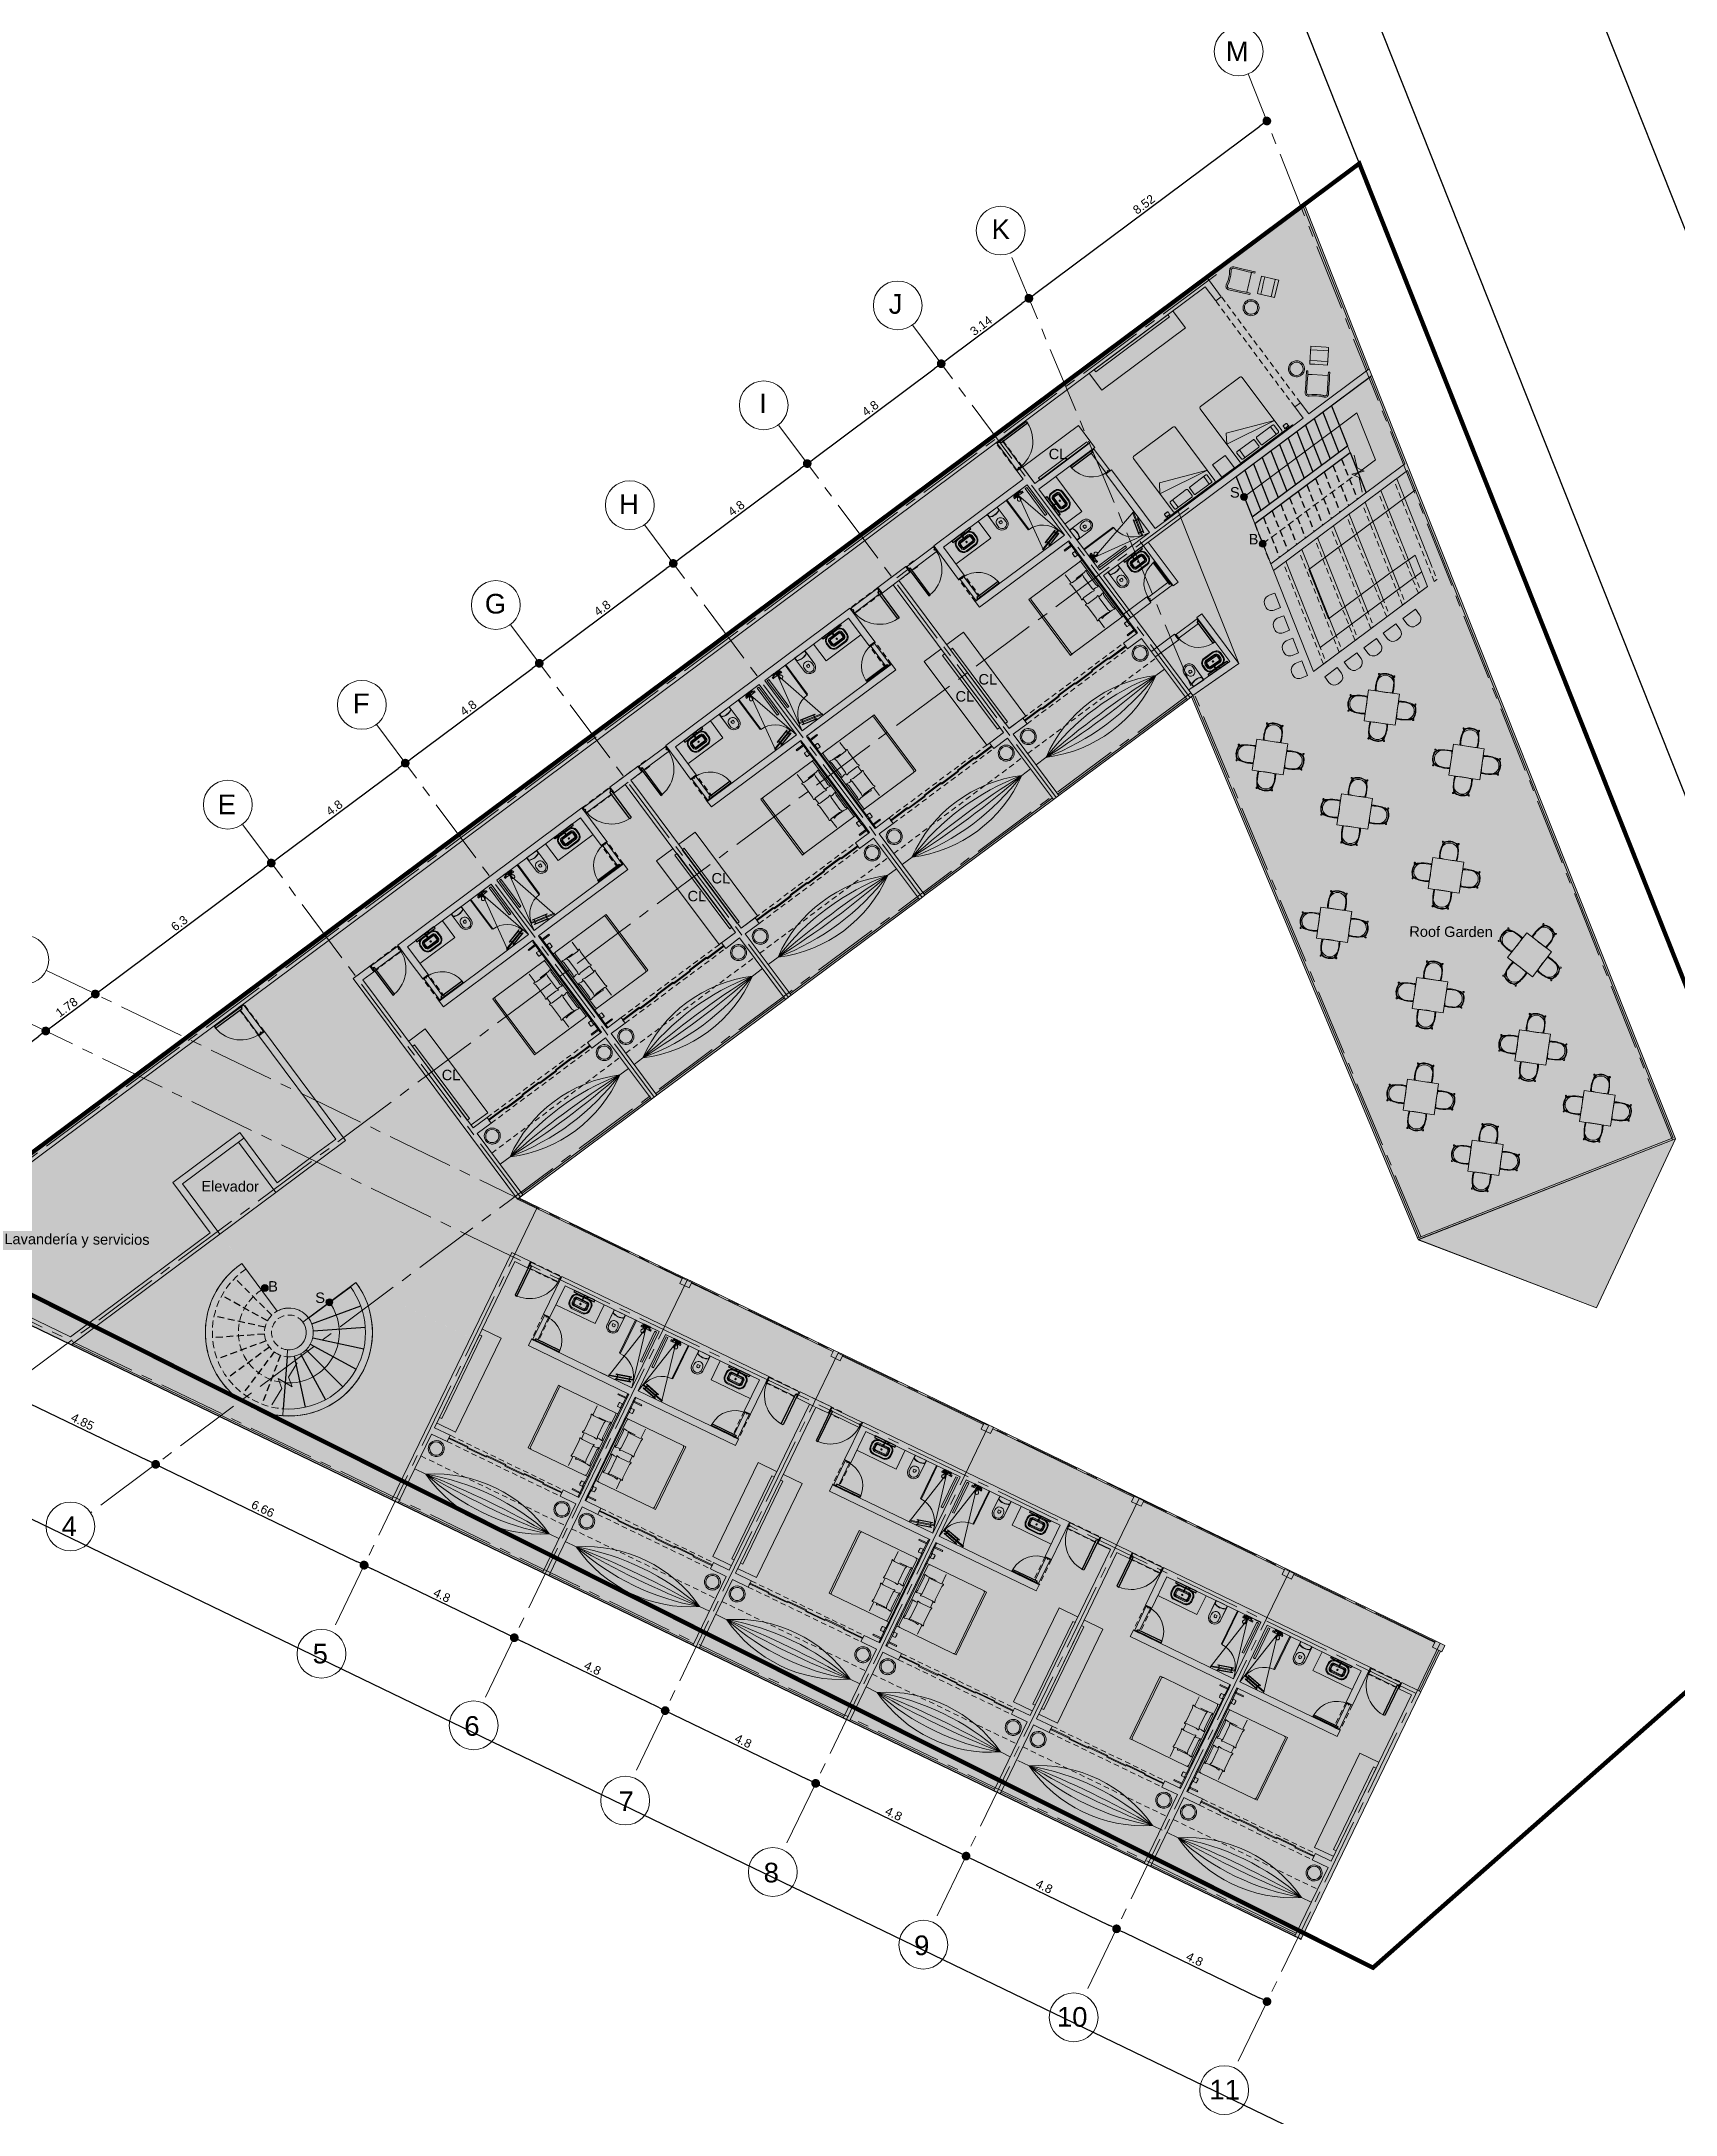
# Model space of a CAD drawing. Header units: metres. Extents: x -466 to 1322, y -1072 to 50.
# Drawn here: x 412.6 to 459.5, y -447.9 to -388.3 of the extents above; entities that cross this region are included whole.
import ezdxf

# ---------------------------------------------------------------- set-up
doc = ezdxf.new("R2010")
doc.units = ezdxf.units.M
doc.set_wipeout_variables(frame=1)
for name, pattern in [('B1 P BAJA$0$HIDDEN', [9.525, 6.35, -3.175]), ('CENTER2', [28.575, 19.05, -3.175, 3.175, -3.175]), ('HIDDEN', [9.525, 6.35, -3.175]), ('Hidden 1_16_', [0.002381, 0.001587, -0.00079375]), ('OCULTA2', [0.3, 0.2, -0.1])]:
    doc.linetypes.add(name, pattern=pattern)
for name, color, linetype, lineweight in [('A - CANCEL', 2, 'Continuous', 0), ('A - Hatch muros', 4, 'Continuous', 0), ('A - MURO BAJO', 2, 'Continuous', 0), ('A - PISO', 1, 'Continuous', 0), ('A - PROY', 250, 'B1 P BAJA$0$HIDDEN', 0), ('A - TXT 100 -1', 2, 'Continuous', 0), ('A-ACCESORIOS DE BAÑO', 6, 'Continuous', 0), ('A-COTAS', 41, 'Continuous', 0), ('A-DOOR', 2, 'Continuous', 9), ('A-EJES', 61, 'CENTER2', 0), ('A-Fixt', 122, 'Continuous', 5), ('A-MUEBLES', 5, 'Continuous', 0), ('A-MURO INT', 4, 'Continuous', 0), ('S-STRS-ANNO', 30, 'Continuous', 9)]:
    doc.layers.add(name, color=color, linetype=linetype, lineweight=lineweight)
for name, color, linetype in [('A-AREAS', 30, 'Continuous'), ('A-MIRROR', 8, 'Continuous'), ('A-PUERTA', 2, 'Continuous'), ('AKU_Escalera', 5, 'Continuous'), ('AKU_Poligono', 1, 'Continuous'), ('Poligono Fisico', 3, 'Continuous')]:
    doc.layers.add(name, color=color, linetype=linetype)
for name, color, linetype, lineweight, true_color in [('Hatch escaleras', 7, 'Continuous', 0, 0x78372d), ('Hatch Exterior', 7, 'Continuous', 0, 0xa99b89), ('Hatch Interior', 7, 'Continuous', 0, 0xaf6350)]:
    doc.layers.add(name, color=color, linetype=linetype, lineweight=lineweight, true_color=true_color)
doc.layers.add('Hatch fondo', color=254, linetype='Continuous', lineweight=0, transparency=0.5)
doc.styles.get("Standard").update_dxf_attribs({"font": 'arial.ttf'})
doc.styles.add('Style-Arial', font='arial.ttf')
doc.dimstyles.new('ISO-25', dxfattribs={"dimscale": 0.1, "dimtxt": 2.5, "dimasz": 2.5, "dimexe": 1.25, "dimexo": 0.625, "dimtad": 1, "dimdsep": 46, "dimtxsty": 'Standard', "dimblk": 'DOT', "dimcen": 2.5, "dimadec": 0, "dimazin": 0, "dimtfac": 1, "dimtmove": 0, "dimatfit": 3, "dimfxl": 1, "dimarcsym": 0})

msp = doc.modelspace()

# ---------------------------------------------------------------- texts
at = {"layer": 'A - TXT 100 -1', "style": 'Style-Arial'}
for s, height, p in [('M', 0.564, (446.629, -388.91)), ('K', 0.564, (439.902, -394.018)), ('J', 0.564, (436.948, -396.168)), ('I', 0.564, (433.227, -399.023)), ('CL', 0.3, (441.542, -400.346)), ('H', 0.564, (429.2, -401.921)), ('G', 0.564, (425.346, -404.779)), ('CL', 0.3, (439.525, -406.818)), ('F', 0.564, (421.554, -407.642)), ('CL', 0.3, (438.867, -407.308)), ('E', 0.564, (417.671, -410.545)), ('CL', 0.3, (431.857, -412.533)), ('CL', 0.3, (431.17, -413.045)), ('Roof Garden', 0.3, (451.899, -414.065)), ('CL', 0.3, (424.108, -418.185)), ('Elevador', 0.3, (417.204, -421.38)), ('Lavandería y servicios', 0.3, (411.546, -422.895))]:
    msp.add_text(s, height=height, rotation=359.72275, dxfattribs=at).set_placement(p)
at = {"layer": 'S-STRS-ANNO', "lineweight": 0}
for s, rotation, p in [('S', 0.5, (446.75, -401.45)), ('B', 0.1339, (447.286, -402.794)), ('B', 0.1339, (419.125, -424.259)), ('S', 0.5, (420.478, -424.586))]:
    msp.add_text(s, height=0.3, rotation=rotation, dxfattribs=at).set_placement(p)

# ---------------------------------------------------------------- blocks, each defined once
blk = doc.blocks.new('JVAS_Puerta - 0_90 X 2_10-V18-Planta Baja')
at = {"color": 0}
for p, q in [((-0.425, -0.0425), (-0.425, -0.9025)), ((-0.374, -0.0425), (-0.425, -0.0425)), ((-0.374, -0.9025), (-0.374, -0.0425)), ((-0.425, -0.9025), (-0.374, -0.9025))]:
    blk.add_line(p, q, dxfattribs=at)
at = {"layer": 'A - PROY', "color": 18, "linetype": 'Continuous', "ltscale": 100, "true_color": 0x000000}
blk.add_arc((-0.425, -0.0525), 0.85, 273.43981, 0, dxfattribs=at)
at = {"layer": 'A-DOOR', "color": 253, "linetype": 'Continuous', "ltscale": 100}
for p, q in [((-0.45, 0.0425), (0.45, 0.0425)), ((-0.374, -0.1075), (0.45, -0.1075))]:
    blk.add_line(p, q, dxfattribs=at)
at = {"layer": 'A-DOOR'}
for p, q in [((-0.425, 0.0425), (-0.45, 0.0425)), ((-0.45, 0.0425), (-0.45, -0.1075)), ((-0.425, -0.0225), (-0.425, 0.0425)), ((0.45, 0.0425), (0.425, 0.0425)), ((0.425, 0.0425), (0.425, -0.0225)), ((0.45, -0.1075), (0.45, 0.0425)), ((-0.45, -0.1075), (-0.425, -0.1075)), ((-0.4, -0.0225), (-0.425, -0.0225)), ((-0.425, -0.1075), (-0.425, -0.0425)), ((-0.425, -0.0425), (-0.4, -0.0425)), ((-0.4, -0.0425), (-0.4, -0.0225)), ((0.425, -0.0225), (0.4, -0.0225)), ((0.4, -0.0225), (0.4, -0.0425)), ((0.4, -0.0425), (0.425, -0.0425)), ((0.425, -0.0425), (0.425, -0.1075)), ((0.425, -0.1075), (0.45, -0.1075))]:
    blk.add_line(p, q, dxfattribs=at)
blk = doc.blocks.new('monomando powder room')
at = {"layer": 'A-ACCESORIOS DE BAÑO'}
for p, q in [((-98.773, -159.223), (-98.773, -159.222)), ((-98.767, -159.222), (-98.773, -159.222)), ((-98.773, -159.222), (-98.767, -159.222)), ((-98.773, -159.224), (-98.773, -159.223)), ((-98.773, -159.223), (-98.773, -159.223)), ((-98.773, -159.225), (-98.773, -159.224)), ((-98.773, -159.227), (-98.773, -159.225)), ((-98.773, -159.228), (-98.773, -159.227)), ((-98.773, -159.306), (-98.773, -159.228)), ((-98.773, -159.384), (-98.773, -159.306)), ((-98.773, -159.384), (-98.773, -159.306)), ((-98.773, -159.386), (-98.773, -159.384)), ((-98.773, -159.387), (-98.773, -159.386)), ((-98.773, -159.389), (-98.773, -159.387)), ((-98.773, -159.39), (-98.773, -159.389)), ((-98.773, -159.39), (-98.773, -159.39)), ((-98.773, -159.39), (-98.767, -159.39)), ((-98.773, -159.39), (-98.773, -159.39)), ((-98.767, -159.39), (-98.773, -159.39)), ((-98.766, -159.223), (-98.767, -159.222)), ((-98.767, -159.39), (-98.766, -159.39)), ((-98.766, -159.224), (-98.766, -159.223)), ((-98.766, -159.224), (-98.766, -159.223)), ((-98.766, -159.223), (-98.766, -159.223)), ((-98.766, -159.223), (-98.766, -159.223)), ((-98.766, -159.225), (-98.766, -159.224)), ((-98.766, -159.224), (-98.766, -159.224)), ((-98.766, -159.226), (-98.766, -159.224)), ((-98.766, -159.224), (-98.766, -159.224)), ((-98.766, -159.226), (-98.766, -159.225)), ((-98.766, -159.227), (-98.766, -159.226)), ((-98.766, -159.227), (-98.766, -159.226)), ((-98.766, -159.228), (-98.766, -159.227)), ((-98.766, -159.228), (-98.766, -159.227)), ((-98.766, -159.229), (-98.766, -159.228)), ((-98.766, -159.239), (-98.766, -159.228)), ((-98.766, -159.306), (-98.766, -159.228)), ((-98.766, -159.232), (-98.766, -159.229)), ((-98.766, -159.231), (-98.766, -159.23)), ((-98.766, -159.233), (-98.766, -159.231)), ((-98.766, -159.237), (-98.766, -159.232)), ((-98.766, -159.238), (-98.766, -159.233)), ((-98.766, -159.243), (-98.766, -159.237)), ((-98.766, -159.239), (-98.766, -159.238)), ((-98.747, -159.239), (-98.766, -159.239)), ((-98.766, -159.24), (-98.766, -159.239)), ((-98.766, -159.239), (-98.747, -159.239)), ((-98.766, -159.239), (-98.766, -159.239)), ((-98.766, -159.241), (-98.766, -159.24)), ((-98.766, -159.244), (-98.766, -159.241)), ((-98.766, -159.249), (-98.766, -159.243)), ((-98.766, -159.248), (-98.766, -159.244)), ((-98.766, -159.252), (-98.766, -159.248)), ((-98.766, -159.256), (-98.766, -159.249)), ((-98.766, -159.256), (-98.766, -159.252)), ((-98.766, -159.261), (-98.766, -159.256)), ((-98.766, -159.264), (-98.766, -159.256)), ((-98.766, -159.265), (-98.766, -159.261)), ((-98.766, -159.27), (-98.766, -159.264)), ((-98.766, -159.269), (-98.766, -159.265)), ((-98.766, -159.272), (-98.766, -159.269)), ((-98.766, -159.276), (-98.766, -159.27)), ((-98.766, -159.273), (-98.766, -159.272)), ((-98.747, -159.273), (-98.766, -159.273)), ((-98.766, -159.306), (-98.766, -159.273)), ((-98.766, -159.275), (-98.766, -159.273)), ((-98.766, -159.273), (-98.747, -159.273)), ((-98.766, -159.274), (-98.766, -159.273)), ((-98.766, -159.274), (-98.766, -159.273)), ((-98.766, -159.279), (-98.766, -159.275)), ((-98.766, -159.281), (-98.766, -159.276)), ((-98.766, -159.282), (-98.766, -159.279)), ((-98.766, -159.283), (-98.766, -159.281)), ((-98.766, -159.283), (-98.766, -159.282)), ((-98.766, -159.284), (-98.766, -159.283)), ((-98.766, -159.384), (-98.766, -159.306)), ((-98.766, -159.384), (-98.766, -159.306)), ((-98.766, -159.343), (-98.766, -159.306)), ((-98.766, -159.329), (-98.766, -159.328)), ((-98.766, -159.332), (-98.766, -159.329)), ((-98.766, -159.331), (-98.766, -159.33)), ((-98.766, -159.333), (-98.766, -159.331)), ((-98.766, -159.337), (-98.766, -159.332)), ((-98.766, -159.338), (-98.766, -159.333)), ((-98.766, -159.343), (-98.766, -159.337)), ((-98.766, -159.343), (-98.766, -159.338)), ((-98.766, -159.341), (-98.766, -159.34)), ((-98.766, -159.343), (-98.766, -159.341)), ((-98.766, -159.342), (-98.766, -159.342)), ((-98.766, -159.343), (-98.766, -159.342)), ((-98.766, -159.349), (-98.766, -159.343)), ((-98.765, -159.344), (-98.766, -159.343)), ((-98.766, -159.345), (-98.766, -159.343)), ((-98.766, -159.348), (-98.766, -159.345)), ((-98.766, -159.352), (-98.766, -159.348)), ((-98.766, -159.356), (-98.766, -159.349)), ((-98.766, -159.356), (-98.766, -159.352)), ((-98.766, -159.361), (-98.766, -159.356)), ((-98.766, -159.364), (-98.766, -159.356)), ((-98.766, -159.364), (-98.766, -159.361)), ((-98.766, -159.37), (-98.766, -159.364)), ((-98.766, -159.368), (-98.766, -159.364)), ((-98.766, -159.37), (-98.766, -159.368)), ((-98.766, -159.37), (-98.765, -159.369)), ((-98.766, -159.384), (-98.766, -159.37)), ((-98.766, -159.384), (-98.766, -159.37)), ((-98.766, -159.376), (-98.766, -159.37)), ((-98.766, -159.372), (-98.766, -159.37)), ((-98.766, -159.375), (-98.766, -159.37)), ((-98.766, -159.371), (-98.766, -159.37)), ((-98.766, -159.371), (-98.766, -159.371)), ((-98.766, -159.372), (-98.766, -159.372)), ((-98.766, -159.379), (-98.766, -159.375)), ((-98.766, -159.381), (-98.766, -159.376)), ((-98.766, -159.382), (-98.766, -159.379)), ((-98.766, -159.383), (-98.766, -159.381)), ((-98.766, -159.383), (-98.766, -159.382)), ((-98.766, -159.384), (-98.766, -159.383)), ((-98.766, -159.386), (-98.766, -159.384)), ((-98.766, -159.386), (-98.766, -159.384)), ((-98.766, -159.387), (-98.766, -159.386)), ((-98.766, -159.387), (-98.766, -159.386)), ((-98.766, -159.388), (-98.766, -159.387)), ((-98.766, -159.388), (-98.766, -159.387)), ((-98.766, -159.389), (-98.766, -159.388)), ((-98.766, -159.389), (-98.766, -159.388)), ((-98.766, -159.389), (-98.766, -159.389)), ((-98.766, -159.389), (-98.766, -159.389)), ((-98.766, -159.39), (-98.766, -159.389)), ((-98.766, -159.39), (-98.766, -159.389)), ((-98.766, -159.39), (-98.766, -159.39)), ((-98.764, -159.345), (-98.765, -159.344)), ((-98.765, -159.369), (-98.764, -159.368)), ((-98.763, -159.346), (-98.764, -159.345)), ((-98.764, -159.368), (-98.763, -159.367)), ((-98.762, -159.346), (-98.763, -159.346)), ((-98.763, -159.346), (-98.763, -159.346)), ((-98.763, -159.346), (-98.762, -159.346)), ((-98.763, -159.367), (-98.762, -159.367)), ((-98.762, -159.367), (-98.763, -159.367)), ((-98.763, -159.367), (-98.763, -159.367)), ((-98.65, -159.346), (-98.762, -159.346)), ((-98.762, -159.346), (-98.65, -159.346)), ((-98.65, -159.367), (-98.762, -159.367)), ((-98.762, -159.367), (-98.65, -159.367)), ((-98.747, -159.24), (-98.747, -159.239)), ((-98.743, -159.24), (-98.747, -159.24)), ((-98.747, -159.241), (-98.747, -159.24)), ((-98.747, -159.24), (-98.747, -159.24)), ((-98.747, -159.24), (-98.743, -159.24)), ((-98.747, -159.24), (-98.747, -159.24)), ((-98.747, -159.242), (-98.747, -159.24)), ((-98.747, -159.24), (-98.747, -159.24)), ((-98.747, -159.243), (-98.747, -159.241)), ((-98.747, -159.245), (-98.747, -159.242)), ((-98.747, -159.245), (-98.747, -159.243)), ((-98.747, -159.249), (-98.747, -159.245)), ((-98.747, -159.248), (-98.747, -159.245)), ((-98.747, -159.252), (-98.747, -159.248)), ((-98.747, -159.252), (-98.747, -159.249)), ((-98.747, -159.256), (-98.747, -159.252)), ((-98.747, -159.256), (-98.747, -159.252)), ((-98.747, -159.261), (-98.747, -159.256)), ((-98.747, -159.261), (-98.747, -159.256)), ((-98.747, -159.265), (-98.747, -159.261)), ((-98.747, -159.264), (-98.747, -159.261)), ((-98.747, -159.268), (-98.747, -159.264)), ((-98.747, -159.268), (-98.747, -159.265)), ((-98.747, -159.27), (-98.747, -159.268)), ((-98.747, -159.271), (-98.747, -159.268)), ((-98.747, -159.272), (-98.747, -159.27)), ((-98.747, -159.273), (-98.747, -159.271)), ((-98.747, -159.273), (-98.747, -159.272)), ((-98.747, -159.272), (-98.747, -159.272)), ((-98.747, -159.272), (-98.743, -159.272)), ((-98.743, -159.272), (-98.747, -159.272)), ((-98.747, -159.273), (-98.747, -159.273)), ((-98.747, -159.273), (-98.747, -159.273)), ((-98.747, -159.273), (-98.747, -159.273)), ((-98.729, -159.239), (-98.743, -159.239)), ((-98.743, -159.24), (-98.743, -159.239)), ((-98.742, -159.24), (-98.743, -159.239)), ((-98.743, -159.239), (-98.729, -159.239)), ((-98.741, -159.241), (-98.743, -159.24)), ((-98.743, -159.24), (-98.743, -159.24)), ((-98.743, -159.273), (-98.743, -159.272)), ((-98.743, -159.272), (-98.741, -159.272)), ((-98.743, -159.273), (-98.742, -159.273)), ((-98.743, -159.273), (-98.729, -159.273)), ((-98.743, -159.273), (-98.743, -159.273)), ((-98.729, -159.273), (-98.743, -159.273)), ((-98.741, -159.242), (-98.742, -159.24)), ((-98.742, -159.273), (-98.741, -159.271)), ((-98.74, -159.244), (-98.741, -159.242)), ((-98.741, -159.271), (-98.74, -159.268)), ((-98.739, -159.248), (-98.74, -159.244)), ((-98.74, -159.268), (-98.739, -159.265)), ((-98.739, -159.252), (-98.739, -159.248)), ((-98.739, -159.256), (-98.739, -159.252)), ((-98.739, -159.261), (-98.739, -159.256)), ((-98.739, -159.265), (-98.739, -159.261)), ((-98.729, -159.239), (-98.712, -159.239)), ((-98.712, -159.239), (-98.729, -159.239)), ((-98.726, -159.273), (-98.729, -159.273)), ((-98.729, -159.273), (-98.726, -159.273)), ((-98.726, -159.273), (-98.712, -159.273)), ((-98.712, -159.273), (-98.726, -159.273)), ((-98.71, -159.239), (-98.712, -159.239)), ((-98.712, -159.239), (-98.71, -159.239)), ((-98.712, -159.273), (-98.71, -159.273)), ((-98.71, -159.273), (-98.712, -159.273)), ((-98.71, -159.24), (-98.71, -159.239)), ((-98.71, -159.24), (-98.71, -159.24)), ((-98.71, -159.256), (-98.71, -159.24)), ((-98.71, -159.273), (-98.71, -159.256)), ((-98.71, -159.273), (-98.71, -159.273)), ((-98.71, -159.273), (-98.71, -159.273)), ((-98.646, -159.346), (-98.65, -159.346)), ((-98.65, -159.346), (-98.646, -159.346)), ((-98.646, -159.367), (-98.65, -159.367)), ((-98.65, -159.367), (-98.646, -159.367)), ((-98.646, -159.346), (-98.642, -159.346)), ((-98.642, -159.346), (-98.646, -159.346)), ((-98.642, -159.367), (-98.646, -159.367)), ((-98.646, -159.367), (-98.642, -159.367)), ((-98.642, -159.346), (-98.638, -159.346)), ((-98.638, -159.346), (-98.642, -159.346)), ((-98.638, -159.367), (-98.642, -159.367)), ((-98.642, -159.367), (-98.638, -159.367)), ((-98.634, -159.346), (-98.638, -159.346)), ((-98.638, -159.346), (-98.634, -159.346)), ((-98.638, -159.367), (-98.634, -159.367)), ((-98.634, -159.367), (-98.638, -159.367)), ((-98.63, -159.346), (-98.634, -159.346)), ((-98.634, -159.346), (-98.63, -159.346)), ((-98.634, -159.367), (-98.63, -159.367)), ((-98.63, -159.367), (-98.634, -159.367)), ((-98.627, -159.346), (-98.63, -159.346)), ((-98.63, -159.346), (-98.627, -159.346)), ((-98.627, -159.367), (-98.63, -159.367)), ((-98.63, -159.367), (-98.627, -159.367)), ((-98.624, -159.346), (-98.627, -159.346)), ((-98.627, -159.346), (-98.624, -159.346)), ((-98.624, -159.367), (-98.627, -159.367)), ((-98.627, -159.367), (-98.624, -159.367)), ((-98.624, -159.346), (-98.622, -159.346)), ((-98.622, -159.346), (-98.624, -159.346)), ((-98.624, -159.367), (-98.622, -159.367)), ((-98.622, -159.367), (-98.624, -159.367)), ((-98.622, -159.346), (-98.62, -159.346)), ((-98.62, -159.346), (-98.622, -159.346)), ((-98.622, -159.367), (-98.62, -159.367)), ((-98.62, -159.367), (-98.622, -159.367)), ((-98.606, -159.346), (-98.62, -159.346)), ((-98.62, -159.346), (-98.606, -159.346)), ((-98.62, -159.367), (-98.606, -159.367)), ((-98.606, -159.367), (-98.62, -159.367)), ((-98.603, -159.346), (-98.606, -159.346)), ((-98.606, -159.367), (-98.603, -159.367)), ((-98.601, -159.347), (-98.603, -159.346)), ((-98.603, -159.367), (-98.601, -159.366)), ((-98.599, -159.349), (-98.601, -159.347)), ((-98.601, -159.366), (-98.599, -159.364)), ((-98.597, -159.351), (-98.599, -159.349)), ((-98.599, -159.364), (-98.597, -159.362)), ((-98.596, -159.354), (-98.597, -159.351)), ((-98.597, -159.362), (-98.596, -159.359)), ((-98.596, -159.356), (-98.596, -159.354)), ((-98.596, -159.356), (-98.596, -159.354)), ((-98.596, -159.359), (-98.596, -159.356)), ((-98.596, -159.359), (-98.596, -159.356))]:
    blk.add_line(p, q, dxfattribs=at)
blk = doc.blocks.new('COLADERA LINEAL')
at = {"layer": 'A - PROY', "linetype": 'HIDDEN'}
blk.add_lwpolyline([(-565.74, 10.154), (-565.74, 9.19), (-565.794, 9.19), (-565.794, 10.154), (-565.74, 10.154)], dxfattribs=at)
blk = doc.blocks.new('teleducha planta')
at = {"layer": 'A-ACCESORIOS DE BAÑO'}
for p, q in [((-567.334, 9.538), (-567.338, 9.526)), ((-567.326, 9.55), (-567.334, 9.538)), ((-567.32, 9.556), (-567.326, 9.55)), ((-567.312, 9.561), (-567.32, 9.556)), ((-567.311, 9.561), (-567.312, 9.561)), ((-567.3, 9.565), (-567.311, 9.561)), ((-567.297, 9.566), (-567.3, 9.565)), ((-567.3, 9.565), (-567.3, 9.565)), ((-567.293, 9.566), (-567.297, 9.566)), ((-567.292, 9.566), (-567.293, 9.566)), ((-567.28, 9.566), (-567.292, 9.566)), ((-567.268, 9.563), (-567.28, 9.566)), ((-567.258, 9.555), (-567.268, 9.563)), ((-567.254, 9.551), (-567.258, 9.555)), ((-567.254, 9.551), (-567.258, 9.555)), ((-567.25, 9.546), (-567.254, 9.551)), ((-567.248, 9.545), (-567.25, 9.546)), ((-567.246, 9.543), (-567.248, 9.545)), ((-567.245, 9.541), (-567.246, 9.543)), ((-567.24, 9.537), (-567.245, 9.541)), ((-567.234, 9.533), (-567.24, 9.537)), ((-567.228, 9.531), (-567.234, 9.533)), ((-567.221, 9.53), (-567.228, 9.531)), ((-567.208, 9.529), (-567.221, 9.53)), ((-567.193, 9.528), (-567.208, 9.529)), ((-567.193, 9.72), (-567.194, 9.72)), ((-567.194, 9.72), (-567.194, 9.719)), ((-567.194, 9.719), (-567.194, 9.699)), ((-567.194, 9.699), (-567.194, 9.699)), ((-567.194, 9.699), (-567.194, 9.699)), ((-567.192, 9.699), (-567.194, 9.699)), ((-567.192, 9.72), (-567.193, 9.72)), ((-567.193, 9.699), (-567.185, 9.699)), ((-567.191, 9.72), (-567.192, 9.72)), ((-567.191, 9.699), (-567.192, 9.699)), ((-567.189, 9.72), (-567.191, 9.72)), ((-567.19, 9.699), (-567.191, 9.699)), ((-567.182, 9.699), (-567.19, 9.699)), ((-567.181, 9.72), (-567.189, 9.72)), ((-567.188, 9.699), (-567.188, 9.674)), ((-567.187, 9.674), (-567.188, 9.673)), ((-567.188, 9.674), (-567.188, 9.674)), ((-567.187, 9.674), (-567.188, 9.674)), ((-567.188, 9.674), (-567.187, 9.674)), ((-567.188, 9.673), (-567.188, 9.673)), ((-567.188, 9.662), (-567.188, 9.673)), ((-567.188, 9.662), (-567.188, 9.656)), ((-567.186, 9.662), (-567.188, 9.662)), ((-567.188, 9.662), (-567.188, 9.662)), ((-567.188, 9.662), (-567.188, 9.662)), ((-567.188, 9.656), (-567.188, 9.65)), ((-567.188, 9.65), (-567.188, 9.646)), ((-567.188, 9.646), (-567.188, 9.642)), ((-567.188, 9.642), (-567.188, 9.638)), ((-567.188, 9.638), (-567.188, 9.634)), ((-567.188, 9.634), (-567.188, 9.631)), ((-567.188, 9.631), (-567.188, 9.588)), ((-567.188, 9.588), (-567.188, 9.584)), ((-567.188, 9.584), (-567.188, 9.58)), ((-567.188, 9.58), (-567.188, 9.576)), ((-567.188, 9.576), (-567.188, 9.571)), ((-567.188, 9.571), (-567.188, 9.567)), ((-567.188, 9.567), (-567.188, 9.563)), ((-567.188, 9.563), (-567.188, 9.559)), ((-567.188, 9.559), (-567.188, 9.555)), ((-567.188, 9.555), (-567.188, 9.55)), ((-567.188, 9.55), (-567.188, 9.546)), ((-567.188, 9.546), (-567.188, 9.527)), ((-567.185, 9.674), (-567.187, 9.674)), ((-567.183, 9.662), (-567.186, 9.662)), ((-567.185, 9.699), (-567.185, 9.699)), ((-567.185, 9.699), (-567.184, 9.699)), ((-567.182, 9.674), (-567.185, 9.674)), ((-567.179, 9.662), (-567.183, 9.662)), ((-567.178, 9.72), (-567.182, 9.72)), ((-567.182, 9.72), (-567.182, 9.72)), ((-567.182, 9.72), (-567.182, 9.719)), ((-567.182, 9.719), (-567.182, 9.699)), ((-567.182, 9.719), (-567.182, 9.719)), ((-567.178, 9.674), (-567.182, 9.674)), ((-567.174, 9.662), (-567.179, 9.662)), ((-567.174, 9.72), (-567.178, 9.72)), ((-567.174, 9.674), (-567.178, 9.674)), ((-567.169, 9.72), (-567.174, 9.72)), ((-567.169, 9.674), (-567.174, 9.674)), ((-567.169, 9.662), (-567.174, 9.662)), ((-567.167, 9.529), (-567.17, 9.528)), ((-567.164, 9.72), (-567.169, 9.72)), ((-567.164, 9.674), (-567.169, 9.674)), ((-567.164, 9.662), (-567.169, 9.662)), ((-567.166, 9.575), (-567.168, 9.571)), ((-567.168, 9.571), (-567.168, 9.567)), ((-567.168, 9.567), (-567.168, 9.563)), ((-567.168, 9.563), (-567.166, 9.559)), ((-567.167, 9.529), (-567.164, 9.529)), ((-567.166, 9.529), (-567.167, 9.529)), ((-567.164, 9.579), (-567.166, 9.575)), ((-567.166, 9.559), (-567.164, 9.556)), ((-567.164, 9.529), (-567.166, 9.529)), ((-567.165, 9.557), (-567.165, 9.538)), ((-567.165, 9.538), (-567.165, 9.538)), ((-567.164, 9.538), (-567.165, 9.538)), ((-567.165, 9.537), (-567.165, 9.529)), ((-567.165, 9.537), (-567.165, 9.537)), ((-567.164, 9.537), (-567.165, 9.537)), ((-567.16, 9.72), (-567.164, 9.72)), ((-567.159, 9.674), (-567.164, 9.674)), ((-567.159, 9.662), (-567.164, 9.662)), ((-567.16, 9.581), (-567.164, 9.579)), ((-567.163, 9.573), (-567.164, 9.567)), ((-567.163, 9.573), (-567.164, 9.567)), ((-567.164, 9.567), (-567.163, 9.561)), ((-567.164, 9.567), (-567.163, 9.561)), ((-567.164, 9.556), (-567.16, 9.553)), ((-567.164, 9.538), (-567.163, 9.538)), ((-567.164, 9.538), (-567.164, 9.537)), ((-567.163, 9.538), (-567.164, 9.538)), ((-567.164, 9.538), (-567.164, 9.538)), ((-567.164, 9.537), (-567.164, 9.537)), ((-567.163, 9.537), (-567.164, 9.537)), ((-567.163, 9.537), (-567.164, 9.537)), ((-567.164, 9.529), (-567.16, 9.527)), ((-567.158, 9.578), (-567.163, 9.573)), ((-567.158, 9.578), (-567.163, 9.573)), ((-567.163, 9.561), (-567.158, 9.556)), ((-567.163, 9.561), (-567.158, 9.556)), ((-567.161, 9.538), (-567.163, 9.538)), ((-567.163, 9.538), (-567.161, 9.538)), ((-567.161, 9.537), (-567.163, 9.537)), ((-567.161, 9.537), (-567.163, 9.537)), ((-567.161, 9.538), (-567.158, 9.538)), ((-567.158, 9.538), (-567.161, 9.538)), ((-567.161, 9.537), (-567.158, 9.537)), ((-567.158, 9.537), (-567.161, 9.537)), ((-567.156, 9.72), (-567.16, 9.72)), ((-567.156, 9.583), (-567.16, 9.581)), ((-567.16, 9.553), (-567.156, 9.552)), ((-567.156, 9.674), (-567.159, 9.674)), ((-567.155, 9.662), (-567.159, 9.662)), ((-567.158, 9.582), (-567.157, 9.582)), ((-567.152, 9.58), (-567.158, 9.578)), ((-567.152, 9.58), (-567.158, 9.578)), ((-567.158, 9.556), (-567.152, 9.555)), ((-567.158, 9.556), (-567.152, 9.555)), ((-567.158, 9.538), (-567.155, 9.538)), ((-567.155, 9.538), (-567.158, 9.538)), ((-567.155, 9.537), (-567.158, 9.537)), ((-567.155, 9.537), (-567.158, 9.537)), ((-567.153, 9.72), (-567.156, 9.72)), ((-567.153, 9.674), (-567.156, 9.674)), ((-567.152, 9.583), (-567.156, 9.583)), ((-567.156, 9.552), (-567.152, 9.551)), ((-567.152, 9.662), (-567.155, 9.662)), ((-567.152, 9.538), (-567.155, 9.538)), ((-567.155, 9.538), (-567.152, 9.538)), ((-567.155, 9.537), (-567.152, 9.537)), ((-567.152, 9.537), (-567.155, 9.537)), ((-567.153, 9.72), (-567.151, 9.72)), ((-567.151, 9.674), (-567.153, 9.674)), ((-567.15, 9.662), (-567.152, 9.662)), ((-567.152, 9.583), (-567.152, 9.583)), ((-567.148, 9.583), (-567.152, 9.583)), ((-567.148, 9.583), (-567.152, 9.583)), ((-567.146, 9.578), (-567.152, 9.58)), ((-567.146, 9.578), (-567.152, 9.58)), ((-567.152, 9.555), (-567.146, 9.556)), ((-567.152, 9.555), (-567.146, 9.556)), ((-567.152, 9.551), (-567.148, 9.552)), ((-567.152, 9.538), (-567.148, 9.538)), ((-567.148, 9.538), (-567.152, 9.538)), ((-567.148, 9.537), (-567.152, 9.537)), ((-567.148, 9.537), (-567.152, 9.537)), ((-567.151, 9.72), (-567.151, 9.72)), ((-567.151, 9.719), (-567.151, 9.72)), ((-567.15, 9.674), (-567.151, 9.719)), ((-567.151, 9.673), (-567.151, 9.674)), ((-567.15, 9.674), (-567.151, 9.674)), ((-567.151, 9.674), (-567.15, 9.674)), ((-567.151, 9.673), (-567.151, 9.673)), ((-567.151, 9.662), (-567.151, 9.673)), ((-567.15, 9.674), (-567.15, 9.674)), ((-567.149, 9.66), (-567.15, 9.662)), ((-567.15, 9.662), (-567.15, 9.662)), ((-567.15, 9.662), (-567.15, 9.662)), ((-567.148, 9.658), (-567.149, 9.66)), ((-567.146, 9.658), (-567.148, 9.658)), ((-567.144, 9.581), (-567.148, 9.583)), ((-567.144, 9.581), (-567.148, 9.583)), ((-567.148, 9.552), (-567.144, 9.553)), ((-567.148, 9.538), (-567.145, 9.538)), ((-567.145, 9.538), (-567.148, 9.538)), ((-567.148, 9.537), (-567.145, 9.537)), ((-567.145, 9.537), (-567.148, 9.537)), ((-567.144, 9.658), (-567.146, 9.658)), ((-567.141, 9.573), (-567.146, 9.578)), ((-567.141, 9.573), (-567.146, 9.578)), ((-567.146, 9.556), (-567.141, 9.561)), ((-567.146, 9.556), (-567.141, 9.561)), ((-567.102, 9.577), (-567.145, 9.577)), ((-567.145, 9.557), (-567.102, 9.557)), ((-567.142, 9.538), (-567.145, 9.538)), ((-567.145, 9.538), (-567.143, 9.538)), ((-567.143, 9.537), (-567.145, 9.537)), ((-567.142, 9.537), (-567.145, 9.537)), ((-567.142, 9.658), (-567.144, 9.658)), ((-567.14, 9.579), (-567.144, 9.581)), ((-567.141, 9.579), (-567.144, 9.581)), ((-567.144, 9.553), (-567.141, 9.556)), ((-567.141, 9.538), (-567.143, 9.538)), ((-567.143, 9.537), (-567.141, 9.537)), ((-567.142, 9.658), (-567.142, 9.658)), ((-567.135, 9.658), (-567.142, 9.658)), ((-567.142, 9.538), (-567.14, 9.538)), ((-567.14, 9.537), (-567.142, 9.537)), ((-567.141, 9.624), (-567.14, 9.626)), ((-567.141, 9.618), (-567.141, 9.624)), ((-567.141, 9.585), (-567.141, 9.618)), ((-567.141, 9.588), (-567.141, 9.616)), ((-567.141, 9.584), (-567.141, 9.588)), ((-567.141, 9.58), (-567.141, 9.584)), ((-567.141, 9.579), (-567.141, 9.58)), ((-567.14, 9.577), (-567.141, 9.579)), ((-567.14, 9.577), (-567.141, 9.578)), ((-567.139, 9.567), (-567.141, 9.573)), ((-567.139, 9.567), (-567.141, 9.573)), ((-567.141, 9.561), (-567.139, 9.567)), ((-567.141, 9.561), (-567.139, 9.567)), ((-567.141, 9.556), (-567.14, 9.557)), ((-567.141, 9.556), (-567.14, 9.557)), ((-567.141, 9.538), (-567.139, 9.538)), ((-567.141, 9.537), (-567.139, 9.537)), ((-567.14, 9.626), (-567.135, 9.626)), ((-567.139, 9.577), (-567.14, 9.579)), ((-567.139, 9.538), (-567.14, 9.538)), ((-567.139, 9.537), (-567.14, 9.537)), ((-567.139, 9.538), (-567.139, 9.557)), ((-567.139, 9.538), (-567.139, 9.538)), ((-567.139, 9.538), (-567.139, 9.538)), ((-567.139, 9.537), (-567.139, 9.538)), ((-567.139, 9.538), (-567.139, 9.538)), ((-567.139, 9.525), (-567.139, 9.537)), ((-567.139, 9.537), (-567.139, 9.537)), ((-567.139, 9.537), (-567.139, 9.537)), ((-567.139, 9.537), (-567.139, 9.537)), ((-567.138, 9.529), (-567.139, 9.529)), ((-567.137, 9.529), (-567.138, 9.529)), ((-567.133, 9.528), (-567.137, 9.529)), ((-567.134, 9.658), (-567.135, 9.658)), ((-567.135, 9.626), (-567.134, 9.626)), ((-567.134, 9.656), (-567.134, 9.658)), ((-567.134, 9.658), (-567.134, 9.657)), ((-567.134, 9.654), (-567.134, 9.657)), ((-567.132, 9.656), (-567.134, 9.655)), ((-567.134, 9.655), (-567.134, 9.654)), ((-567.134, 9.651), (-567.134, 9.654)), ((-567.134, 9.654), (-567.134, 9.652)), ((-567.134, 9.652), (-567.134, 9.647)), ((-567.134, 9.651), (-567.134, 9.647)), ((-567.134, 9.651), (-567.134, 9.651)), ((-567.134, 9.647), (-567.134, 9.643)), ((-567.134, 9.647), (-567.134, 9.642)), ((-567.134, 9.643), (-567.134, 9.638)), ((-567.134, 9.642), (-567.134, 9.637)), ((-567.134, 9.638), (-567.134, 9.634)), ((-567.134, 9.637), (-567.134, 9.633)), ((-567.134, 9.63), (-567.134, 9.634)), ((-567.134, 9.633), (-567.134, 9.63)), ((-567.134, 9.63), (-567.134, 9.627)), ((-567.134, 9.63), (-567.134, 9.629)), ((-567.134, 9.629), (-567.132, 9.629)), ((-567.134, 9.626), (-567.134, 9.627)), ((-567.134, 9.627), (-567.134, 9.626)), ((-567.131, 9.658), (-567.132, 9.656)), ((-567.132, 9.656), (-567.131, 9.658)), ((-567.132, 9.656), (-567.132, 9.655)), ((-567.132, 9.655), (-567.132, 9.644)), ((-567.132, 9.644), (-567.132, 9.641)), ((-567.132, 9.641), (-567.132, 9.63)), ((-567.132, 9.63), (-567.132, 9.628)), ((-567.132, 9.628), (-567.131, 9.627)), ((-567.131, 9.658), (-567.131, 9.658)), ((-567.131, 9.658), (-567.131, 9.658)), ((-567.131, 9.658), (-567.131, 9.658)), ((-567.131, 9.658), (-567.131, 9.658)), ((-567.124, 9.658), (-567.131, 9.658)), ((-567.131, 9.627), (-567.131, 9.626)), ((-567.131, 9.626), (-567.131, 9.626)), ((-567.131, 9.626), (-567.131, 9.626)), ((-567.131, 9.626), (-567.124, 9.626)), ((-567.118, 9.658), (-567.124, 9.658)), ((-567.124, 9.626), (-567.118, 9.626)), ((-567.118, 9.658), (-567.118, 9.658)), ((-567.118, 9.658), (-567.118, 9.658)), ((-567.118, 9.658), (-567.118, 9.658)), ((-567.118, 9.658), (-567.118, 9.658)), ((-567.117, 9.656), (-567.118, 9.658)), ((-567.118, 9.658), (-567.117, 9.656)), ((-567.118, 9.627), (-567.117, 9.628)), ((-567.118, 9.626), (-567.118, 9.627)), ((-567.118, 9.626), (-567.118, 9.626)), ((-567.118, 9.626), (-567.118, 9.626)), ((-567.117, 9.655), (-567.117, 9.656)), ((-567.115, 9.656), (-567.117, 9.656)), ((-567.117, 9.63), (-567.117, 9.655)), ((-567.117, 9.628), (-567.117, 9.63)), ((-567.117, 9.629), (-567.115, 9.629)), ((-567.113, 9.674), (-567.115, 9.656)), ((-567.115, 9.629), (-567.113, 9.61)), ((-567.112, 9.676), (-567.113, 9.676)), ((-567.113, 9.676), (-567.113, 9.674)), ((-567.113, 9.675), (-567.113, 9.676)), ((-567.113, 9.673), (-567.113, 9.675)), ((-567.113, 9.67), (-567.113, 9.673)), ((-567.113, 9.666), (-567.113, 9.67)), ((-567.113, 9.661), (-567.113, 9.666)), ((-567.113, 9.655), (-567.113, 9.661)), ((-567.113, 9.649), (-567.113, 9.655)), ((-567.113, 9.642), (-567.113, 9.649)), ((-567.113, 9.636), (-567.113, 9.642)), ((-567.113, 9.63), (-567.113, 9.636)), ((-567.113, 9.624), (-567.113, 9.63)), ((-567.113, 9.619), (-567.113, 9.624)), ((-567.113, 9.614), (-567.113, 9.619)), ((-567.113, 9.611), (-567.113, 9.614)), ((-567.113, 9.609), (-567.113, 9.611)), ((-567.113, 9.61), (-567.113, 9.609)), ((-567.113, 9.609), (-567.112, 9.608)), ((-567.113, 9.609), (-567.113, 9.609)), ((-567.111, 9.676), (-567.112, 9.676)), ((-567.112, 9.608), (-567.111, 9.608)), ((-567.091, 9.676), (-567.111, 9.676)), ((-567.111, 9.608), (-567.091, 9.608)), ((-567.102, 9.597), (-567.102, 9.596)), ((-567.102, 9.597), (-567.102, 9.597)), ((-567.097, 9.597), (-567.102, 9.597)), ((-567.102, 9.596), (-567.102, 9.594)), ((-567.102, 9.594), (-567.102, 9.59)), ((-567.102, 9.59), (-567.102, 9.586)), ((-567.102, 9.586), (-567.102, 9.58)), ((-567.102, 9.58), (-567.102, 9.574)), ((-567.102, 9.574), (-567.102, 9.567)), ((-567.102, 9.567), (-567.102, 9.561)), ((-567.102, 9.561), (-567.102, 9.554)), ((-567.102, 9.554), (-567.102, 9.549)), ((-567.102, 9.549), (-567.102, 9.544)), ((-567.102, 9.544), (-567.102, 9.54)), ((-567.102, 9.54), (-567.102, 9.538)), ((-567.102, 9.538), (-567.102, 9.537)), ((-567.102, 9.537), (-567.102, 9.537)), ((-567.102, 9.537), (-567.097, 9.537)), ((-567.09, 9.597), (-567.097, 9.597)), ((-567.097, 9.537), (-567.09, 9.537)), ((-567.09, 9.676), (-567.091, 9.676)), ((-567.091, 9.608), (-567.09, 9.608)), ((-567.09, 9.674), (-567.09, 9.676)), ((-567.09, 9.676), (-567.09, 9.676)), ((-567.09, 9.676), (-567.09, 9.675)), ((-567.09, 9.676), (-567.09, 9.676)), ((-567.09, 9.675), (-567.09, 9.676)), ((-567.09, 9.675), (-567.09, 9.675)), ((-567.09, 9.671), (-567.09, 9.674)), ((-567.09, 9.674), (-567.09, 9.673)), ((-567.09, 9.671), (-567.09, 9.674)), ((-567.09, 9.673), (-567.09, 9.642)), ((-567.09, 9.666), (-567.09, 9.671)), ((-567.09, 9.67), (-567.09, 9.671)), ((-567.09, 9.666), (-567.09, 9.67)), ((-567.09, 9.666), (-567.09, 9.661)), ((-567.09, 9.666), (-567.09, 9.666)), ((-567.09, 9.642), (-567.09, 9.666)), ((-567.09, 9.642), (-567.09, 9.666)), ((-567.09, 9.655), (-567.09, 9.661)), ((-567.09, 9.649), (-567.09, 9.655)), ((-567.09, 9.642), (-567.09, 9.649)), ((-567.09, 9.636), (-567.09, 9.642)), ((-567.09, 9.619), (-567.09, 9.642)), ((-567.09, 9.642), (-567.09, 9.612)), ((-567.09, 9.619), (-567.09, 9.642)), ((-567.09, 9.636), (-567.09, 9.629)), ((-567.09, 9.623), (-567.09, 9.629)), ((-567.09, 9.623), (-567.09, 9.618)), ((-567.09, 9.618), (-567.09, 9.619)), ((-567.09, 9.614), (-567.09, 9.618)), ((-567.09, 9.614), (-567.09, 9.618)), ((-567.09, 9.611), (-567.09, 9.614)), ((-567.09, 9.609), (-567.09, 9.611)), ((-567.09, 9.608), (-567.09, 9.609)), ((-567.09, 9.597), (-567.09, 9.597)), ((-567.09, 9.594), (-567.09, 9.597)), ((-567.09, 9.591), (-567.09, 9.594)), ((-567.09, 9.586), (-567.09, 9.591)), ((-567.09, 9.58), (-567.09, 9.586)), ((-567.09, 9.574), (-567.09, 9.58)), ((-567.09, 9.567), (-567.09, 9.574)), ((-567.09, 9.56), (-567.09, 9.567)), ((-567.09, 9.554), (-567.09, 9.56)), ((-567.09, 9.548), (-567.09, 9.554)), ((-567.09, 9.544), (-567.09, 9.548)), ((-567.09, 9.54), (-567.09, 9.544)), ((-567.09, 9.538), (-567.09, 9.54)), ((-567.09, 9.537), (-567.09, 9.538)), ((-567.338, 9.526), (-567.34, 9.512)), ((-567.34, 9.512), (-567.338, 9.499)), ((-567.338, 9.499), (-567.334, 9.486)), ((-567.334, 9.486), (-567.326, 9.475)), ((-567.326, 9.475), (-567.32, 9.469)), ((-567.32, 9.469), (-567.312, 9.464)), ((-567.312, 9.464), (-567.311, 9.463)), ((-567.311, 9.463), (-567.3, 9.46)), ((-567.3, 9.46), (-567.3, 9.46)), ((-567.3, 9.46), (-567.297, 9.459)), ((-567.297, 9.459), (-567.293, 9.459)), ((-567.293, 9.459), (-567.292, 9.459)), ((-567.292, 9.459), (-567.28, 9.458)), ((-567.28, 9.458), (-567.268, 9.462)), ((-567.268, 9.462), (-567.258, 9.469)), ((-567.258, 9.469), (-567.254, 9.473)), ((-567.258, 9.469), (-567.254, 9.473)), ((-567.254, 9.473), (-567.25, 9.478)), ((-567.25, 9.478), (-567.248, 9.48)), ((-567.248, 9.48), (-567.246, 9.482)), ((-567.246, 9.482), (-567.245, 9.484)), ((-567.245, 9.484), (-567.24, 9.488)), ((-567.24, 9.488), (-567.234, 9.492)), ((-567.234, 9.492), (-567.228, 9.494)), ((-567.228, 9.494), (-567.221, 9.495)), ((-567.221, 9.495), (-567.208, 9.496)), ((-567.208, 9.496), (-567.193, 9.497)), ((-567.194, 9.436), (-567.194, 9.435)), ((-567.194, 9.436), (-567.194, 9.436)), ((-567.194, 9.436), (-567.192, 9.436)), ((-567.194, 9.435), (-567.194, 9.415)), ((-567.194, 9.415), (-567.194, 9.414)), ((-567.194, 9.414), (-567.193, 9.414)), ((-567.173, 9.526), (-567.193, 9.528)), ((-567.193, 9.497), (-567.173, 9.499)), ((-567.185, 9.436), (-567.193, 9.436)), ((-567.193, 9.414), (-567.192, 9.414)), ((-567.192, 9.436), (-567.191, 9.436)), ((-567.192, 9.414), (-567.191, 9.414)), ((-567.191, 9.436), (-567.19, 9.436)), ((-567.191, 9.414), (-567.189, 9.414)), ((-567.19, 9.436), (-567.182, 9.436)), ((-567.189, 9.414), (-567.181, 9.414)), ((-567.188, 9.498), (-567.188, 9.496)), ((-567.188, 9.496), (-567.188, 9.492)), ((-567.188, 9.492), (-567.188, 9.488)), ((-567.188, 9.488), (-567.188, 9.484)), ((-567.188, 9.484), (-567.188, 9.478)), ((-567.188, 9.478), (-567.188, 9.473)), ((-567.188, 9.473), (-567.188, 9.472)), ((-567.188, 9.461), (-567.188, 9.472)), ((-567.188, 9.472), (-567.186, 9.472)), ((-567.188, 9.472), (-567.188, 9.472)), ((-567.188, 9.461), (-567.188, 9.461)), ((-567.188, 9.461), (-567.187, 9.461)), ((-567.188, 9.461), (-567.188, 9.46)), ((-567.187, 9.461), (-567.188, 9.461)), ((-567.188, 9.461), (-567.187, 9.461)), ((-567.188, 9.46), (-567.188, 9.436)), ((-567.187, 9.472), (-567.187, 9.461)), ((-567.187, 9.461), (-567.185, 9.461)), ((-567.186, 9.472), (-567.183, 9.472)), ((-567.185, 9.461), (-567.182, 9.461)), ((-567.183, 9.472), (-567.179, 9.472)), ((-567.182, 9.461), (-567.178, 9.461)), ((-567.182, 9.415), (-567.178, 9.415)), ((-567.182, 9.415), (-567.182, 9.415)), ((-567.179, 9.472), (-567.174, 9.472)), ((-567.178, 9.461), (-567.174, 9.461)), ((-567.178, 9.415), (-567.174, 9.415)), ((-567.173, 9.527), (-567.174, 9.526)), ((-567.174, 9.472), (-567.169, 9.472)), ((-567.174, 9.461), (-567.169, 9.461)), ((-567.174, 9.415), (-567.169, 9.415)), ((-567.17, 9.528), (-567.173, 9.527)), ((-567.164, 9.525), (-567.173, 9.526)), ((-567.173, 9.499), (-567.163, 9.5)), ((-567.169, 9.472), (-567.164, 9.472)), ((-567.169, 9.461), (-567.164, 9.461)), ((-567.169, 9.415), (-567.164, 9.415)), ((-567.164, 9.525), (-567.164, 9.525)), ((-567.164, 9.5), (-567.164, 9.5)), ((-567.164, 9.472), (-567.159, 9.472)), ((-567.164, 9.461), (-567.159, 9.461)), ((-567.164, 9.415), (-567.16, 9.415)), ((-567.161, 9.522), (-567.163, 9.525)), ((-567.163, 9.525), (-567.163, 9.525)), ((-567.163, 9.5), (-567.161, 9.502)), ((-567.163, 9.5), (-567.163, 9.5)), ((-567.159, 9.519), (-567.161, 9.522)), ((-567.161, 9.502), (-567.159, 9.505)), ((-567.16, 9.527), (-567.158, 9.525)), ((-567.16, 9.504), (-567.16, 9.501)), ((-567.16, 9.501), (-567.16, 9.5)), ((-567.159, 9.501), (-567.16, 9.5)), ((-567.16, 9.5), (-567.159, 9.5)), ((-567.16, 9.415), (-567.156, 9.415)), ((-567.158, 9.516), (-567.159, 9.519)), ((-567.159, 9.505), (-567.158, 9.509)), ((-567.158, 9.507), (-567.159, 9.506)), ((-567.158, 9.502), (-567.159, 9.501)), ((-567.159, 9.5), (-567.13, 9.5)), ((-567.159, 9.472), (-567.155, 9.472)), ((-567.159, 9.461), (-567.156, 9.461)), ((-567.158, 9.525), (-567.156, 9.521)), ((-567.158, 9.512), (-567.158, 9.516)), ((-567.158, 9.509), (-567.158, 9.512)), ((-567.158, 9.509), (-567.158, 9.509)), ((-567.156, 9.505), (-567.158, 9.502)), ((-567.156, 9.521), (-567.155, 9.517)), ((-567.155, 9.509), (-567.156, 9.505)), ((-567.156, 9.461), (-567.153, 9.461)), ((-567.156, 9.415), (-567.153, 9.415)), ((-567.155, 9.517), (-567.154, 9.513)), ((-567.154, 9.513), (-567.155, 9.509)), ((-567.155, 9.472), (-567.152, 9.472)), ((-567.153, 9.461), (-567.151, 9.461)), ((-567.151, 9.415), (-567.153, 9.415)), ((-567.152, 9.472), (-567.15, 9.472)), ((-567.151, 9.461), (-567.151, 9.472)), ((-567.151, 9.461), (-567.151, 9.472)), ((-567.151, 9.461), (-567.151, 9.461)), ((-567.151, 9.461), (-567.151, 9.461)), ((-567.15, 9.461), (-567.151, 9.461)), ((-567.151, 9.461), (-567.15, 9.461)), ((-567.151, 9.415), (-567.15, 9.46)), ((-567.151, 9.415), (-567.151, 9.415)), ((-567.151, 9.415), (-567.151, 9.415)), ((-567.15, 9.472), (-567.149, 9.474)), ((-567.15, 9.472), (-567.15, 9.472)), ((-567.15, 9.472), (-567.15, 9.472)), ((-567.15, 9.46), (-567.15, 9.461)), ((-567.149, 9.474), (-567.148, 9.476)), ((-567.149, 9.474), (-567.147, 9.464)), ((-567.148, 9.476), (-567.146, 9.476)), ((-567.147, 9.464), (-567.143, 9.45)), ((-567.146, 9.476), (-567.144, 9.476)), ((-567.144, 9.476), (-567.142, 9.476)), ((-567.143, 9.45), (-567.14, 9.441)), ((-567.142, 9.476), (-567.142, 9.476)), ((-567.142, 9.476), (-567.135, 9.476)), ((-567.14, 9.441), (-567.139, 9.437)), ((-567.139, 9.441), (-567.14, 9.437)), ((-567.14, 9.437), (-567.139, 9.433)), ((-567.136, 9.443), (-567.139, 9.441)), ((-567.139, 9.433), (-567.136, 9.431)), ((-567.136, 9.444), (-567.137, 9.442)), ((-567.137, 9.442), (-567.137, 9.441)), ((-567.137, 9.442), (-567.137, 9.439)), ((-567.134, 9.458), (-567.136, 9.452)), ((-567.136, 9.452), (-567.136, 9.448)), ((-567.136, 9.448), (-567.136, 9.444)), ((-567.136, 9.431), (-567.136, 9.431)), ((-567.136, 9.431), (-567.136, 9.431)), ((-567.136, 9.431), (-567.132, 9.43)), ((-567.135, 9.476), (-567.134, 9.476)), ((-567.133, 9.466), (-567.135, 9.476)), ((-567.134, 9.5), (-567.134, 9.5)), ((-567.134, 9.5), (-567.134, 9.496)), ((-567.134, 9.5), (-567.134, 9.497)), ((-567.134, 9.497), (-567.134, 9.492)), ((-567.134, 9.496), (-567.134, 9.492)), ((-567.134, 9.492), (-567.134, 9.487)), ((-567.134, 9.492), (-567.134, 9.487)), ((-567.134, 9.487), (-567.134, 9.483)), ((-567.134, 9.487), (-567.134, 9.483)), ((-567.134, 9.483), (-567.134, 9.484)), ((-567.134, 9.48), (-567.134, 9.483)), ((-567.134, 9.483), (-567.134, 9.48)), ((-567.134, 9.478), (-567.134, 9.48)), ((-567.134, 9.48), (-567.134, 9.479)), ((-567.134, 9.477), (-567.134, 9.479)), ((-567.134, 9.479), (-567.132, 9.479)), ((-567.134, 9.478), (-567.134, 9.476)), ((-567.133, 9.466), (-567.134, 9.458)), ((-567.13, 9.527), (-567.133, 9.528)), ((-567.13, 9.475), (-567.133, 9.466)), ((-567.133, 9.466), (-567.133, 9.466)), ((-567.132, 9.5), (-567.132, 9.493)), ((-567.132, 9.493), (-567.132, 9.49)), ((-567.132, 9.49), (-567.132, 9.479)), ((-567.132, 9.479), (-567.132, 9.478)), ((-567.132, 9.478), (-567.131, 9.476)), ((-567.132, 9.43), (-567.132, 9.43)), ((-567.132, 9.43), (-567.131, 9.43)), ((-567.131, 9.476), (-567.131, 9.476)), ((-567.131, 9.476), (-567.131, 9.476)), ((-567.131, 9.476), (-567.131, 9.476)), ((-567.131, 9.476), (-567.13, 9.476)), ((-567.131, 9.43), (-567.128, 9.431)), ((-567.128, 9.524), (-567.13, 9.527)), ((-567.13, 9.5), (-567.129, 9.501)), ((-567.13, 9.5), (-567.13, 9.5)), ((-567.129, 9.478), (-567.13, 9.475)), ((-567.129, 9.501), (-567.128, 9.502)), ((-567.127, 9.487), (-567.129, 9.478)), ((-567.126, 9.521), (-567.128, 9.524)), ((-567.128, 9.502), (-567.126, 9.505)), ((-567.128, 9.431), (-567.127, 9.431)), ((-567.125, 9.496), (-567.127, 9.487)), ((-567.127, 9.431), (-567.124, 9.434)), ((-567.125, 9.517), (-567.126, 9.521)), ((-567.122, 9.52), (-567.126, 9.52)), ((-567.126, 9.505), (-567.125, 9.509)), ((-567.126, 9.505), (-567.122, 9.505)), ((-567.124, 9.513), (-567.125, 9.517)), ((-567.125, 9.509), (-567.124, 9.513)), ((-567.122, 9.504), (-567.125, 9.496)), ((-567.124, 9.435), (-567.123, 9.436)), ((-567.124, 9.434), (-567.124, 9.435)), ((-567.123, 9.436), (-567.122, 9.44)), ((-567.119, 9.52), (-567.122, 9.52)), ((-567.122, 9.505), (-567.122, 9.504)), ((-567.122, 9.505), (-567.119, 9.505)), ((-567.122, 9.448), (-567.121, 9.452)), ((-567.122, 9.444), (-567.122, 9.448)), ((-567.122, 9.442), (-567.122, 9.444)), ((-567.122, 9.44), (-567.122, 9.442)), ((-567.121, 9.452), (-567.12, 9.458)), ((-567.12, 9.458), (-567.118, 9.466)), ((-567.116, 9.52), (-567.119, 9.52)), ((-567.119, 9.505), (-567.116, 9.505)), ((-567.118, 9.466), (-567.116, 9.475)), ((-567.117, 9.471), (-567.114, 9.48)), ((-567.114, 9.52), (-567.116, 9.52)), ((-567.116, 9.505), (-567.116, 9.505)), ((-567.116, 9.505), (-567.112, 9.504)), ((-567.116, 9.505), (-567.114, 9.505)), ((-567.115, 9.478), (-567.115, 9.479)), ((-567.115, 9.478), (-567.115, 9.478)), ((-567.115, 9.478), (-567.113, 9.46)), ((-567.113, 9.524), (-567.114, 9.52)), ((-567.113, 9.52), (-567.114, 9.52)), ((-567.114, 9.505), (-567.113, 9.505)), ((-567.114, 9.48), (-567.112, 9.489)), ((-567.112, 9.526), (-567.113, 9.525)), ((-567.113, 9.523), (-567.113, 9.525)), ((-567.113, 9.525), (-567.113, 9.524)), ((-567.113, 9.525), (-567.113, 9.525)), ((-567.113, 9.52), (-567.113, 9.523)), ((-567.112, 9.519), (-567.113, 9.52)), ((-567.113, 9.505), (-567.112, 9.505)), ((-567.113, 9.479), (-567.113, 9.485)), ((-567.113, 9.473), (-567.113, 9.479)), ((-567.113, 9.468), (-567.113, 9.473)), ((-567.113, 9.464), (-567.113, 9.468)), ((-567.113, 9.461), (-567.113, 9.464)), ((-567.113, 9.459), (-567.113, 9.461)), ((-567.113, 9.46), (-567.113, 9.458)), ((-567.113, 9.458), (-567.113, 9.459)), ((-567.113, 9.458), (-567.112, 9.458)), ((-567.111, 9.526), (-567.112, 9.526)), ((-567.108, 9.518), (-567.112, 9.519)), ((-567.112, 9.504), (-567.112, 9.504)), ((-567.112, 9.504), (-567.111, 9.504)), ((-567.112, 9.489), (-567.11, 9.497)), ((-567.112, 9.458), (-567.111, 9.458)), ((-567.091, 9.526), (-567.111, 9.526)), ((-567.111, 9.504), (-567.108, 9.505)), ((-567.111, 9.458), (-567.091, 9.458)), ((-567.11, 9.497), (-567.108, 9.503)), ((-567.107, 9.518), (-567.108, 9.518)), ((-567.108, 9.503), (-567.107, 9.507)), ((-567.108, 9.505), (-567.107, 9.505)), ((-567.105, 9.515), (-567.107, 9.518)), ((-567.107, 9.518), (-567.107, 9.518)), ((-567.107, 9.505), (-567.105, 9.508)), ((-567.107, 9.505), (-567.107, 9.505)), ((-567.104, 9.512), (-567.105, 9.515)), ((-567.105, 9.508), (-567.104, 9.512)), ((-567.104, 9.512), (-567.104, 9.512)), ((-567.09, 9.526), (-567.091, 9.526)), ((-567.091, 9.458), (-567.09, 9.458)), ((-567.09, 9.525), (-567.09, 9.526)), ((-567.09, 9.526), (-567.09, 9.525)), ((-567.09, 9.525), (-567.09, 9.526)), ((-567.09, 9.523), (-567.09, 9.525)), ((-567.09, 9.524), (-567.09, 9.525)), ((-567.09, 9.525), (-567.09, 9.524)), ((-567.09, 9.52), (-567.09, 9.523)), ((-567.09, 9.523), (-567.09, 9.522)), ((-567.09, 9.52), (-567.09, 9.523)), ((-567.09, 9.522), (-567.09, 9.492)), ((-567.09, 9.516), (-567.09, 9.52)), ((-567.09, 9.519), (-567.09, 9.52)), ((-567.09, 9.515), (-567.09, 9.519)), ((-567.09, 9.516), (-567.09, 9.511)), ((-567.09, 9.515), (-567.09, 9.516)), ((-567.09, 9.492), (-567.09, 9.515)), ((-567.09, 9.492), (-567.09, 9.515)), ((-567.09, 9.505), (-567.09, 9.511)), ((-567.09, 9.499), (-567.09, 9.505)), ((-567.09, 9.492), (-567.09, 9.499)), ((-567.09, 9.485), (-567.09, 9.492)), ((-567.09, 9.469), (-567.09, 9.492)), ((-567.09, 9.492), (-567.09, 9.462)), ((-567.09, 9.469), (-567.09, 9.492)), ((-567.09, 9.485), (-567.09, 9.479)), ((-567.09, 9.473), (-567.09, 9.479)), ((-567.09, 9.479), (-567.09, 9.479)), ((-567.09, 9.473), (-567.09, 9.468)), ((-567.09, 9.468), (-567.09, 9.469)), ((-567.09, 9.468), (-567.09, 9.469)), ((-567.09, 9.464), (-567.09, 9.468)), ((-567.09, 9.464), (-567.09, 9.468)), ((-567.09, 9.465), (-567.09, 9.464)), ((-567.09, 9.462), (-567.09, 9.465)), ((-567.09, 9.461), (-567.09, 9.464)), ((-567.09, 9.459), (-567.09, 9.461)), ((-567.09, 9.458), (-567.09, 9.459))]:
    blk.add_line(p, q, dxfattribs=at)
blk = doc.blocks.new('Mure02pl')
at = {"color": 0, "linetype": 'ByBlock'}
for p, q in [((0.571, -0.969), (-0.755, -0.433)), ((-0.755, -0.433), (0.749, -0.707)), ((-0.75, -1.975), (-0.75, -0.075)), ((-0.7, -0.025), (0.7, -0.025)), ((-0.557, -0.086), (-0.557, -0.356)), ((0.557, -0.086), (0.557, -0.356)), ((0.75, -0.075), (0.75, -1.975)), ((0.749, -0.707), (0.571, -0.969)), ((0.7, -2.025), (-0.7, -2.025))]:
    blk.add_line(p, q, dxfattribs=at)
for points in [[(-0.068, -0.356), (-0.634, -0.356, -0.414214), (-0.664, -0.326), (-0.664, -0.116, -0.414214), (-0.634, -0.086), (-0.068, -0.086, -0.414214), (-0.038, -0.116), (-0.038, -0.326, -0.414214)], [(0.068, -0.356), (0.634, -0.356, 0.414214), (0.664, -0.326), (0.664, -0.116, 0.414214), (0.634, -0.086), (0.068, -0.086, 0.414214), (0.038, -0.116), (0.038, -0.326, 0.414214)]]:
    blk.add_lwpolyline(points, format="xyb", close=True, dxfattribs=at)
for centre, start, end in [((-0.7, -0.075), 90, 180), ((0.7, -0.075), 0, 90), ((-0.7, -1.975), 180, 270), ((0.7, -1.975), 270, 0)]:
    blk.add_arc(centre, 0.05, start, end, dxfattribs=at)
blk = doc.blocks.new('_Dot')
at = {"color": 0, "linetype": 'ByBlock', "lineweight": -2}
blk.add_line((-0.5, 0), (-1, 0), dxfattribs=at)
at = {"color": 0, "linetype": 'ByBlock', "const_width": 0.5}
blk.add_lwpolyline([(-0.25, 0, 1), (0.25, 0, 1)], format="xyb", close=True, dxfattribs=at)
blk = doc.blocks.new('*D91')
at = {"layer": 'A-COTAS', "color": 0, "lineweight": -2, "transparency": 16777216}
for p, q in [((415.865, -429.277), (415.838, -429.333)), ((416.117, -429.33), (421.659, -432.009)), ((421.909, -432.067), (421.939, -432.005))]:
    blk.add_line(p, q, dxfattribs=at)
at = {"layer": 'Defpoints', "color": 0, "transparency": 16777216}
for p in [(415.892, -429.221), (421.882, -432.123), (421.884, -432.118)]:
    blk.add_point(p, dxfattribs=at)
at = {"layer": 'A-COTAS', "color": 0, "lineweight": -2, "transparency": 16777216, "xscale": 0.25, "yscale": 0.25, "zscale": 0.25}
for p, rotation in [((415.892, -429.221), 154.1983439835458), ((421.884, -432.118), 334.1983439835457)]:
    blk.add_blockref('_Dot', p, dxfattribs=dict(at, rotation=rotation))
at = {"layer": 'A-COTAS', "color": 0, "transparency": 16777216, "insert": (418.971, -430.498), "char_height": 0.25, "attachment_point": 5, "rotation": 334.19834}
blk.add_mtext('6.66', dxfattribs=at)
blk = doc.blocks.new('*D92')
at = {"layer": 'A-COTAS', "color": 0, "lineweight": -2, "transparency": 16777216}
for p, q in [((430.552, -436.245), (430.581, -436.184)), ((430.752, -436.405), (434.623, -438.277)), ((434.876, -438.329), (434.903, -438.273))]:
    blk.add_line(p, q, dxfattribs=at)
at = {"layer": 'Defpoints', "color": 0, "transparency": 16777216}
for p in [(430.525, -436.301), (434.849, -438.385), (434.849, -438.385)]:
    blk.add_point(p, dxfattribs=at)
at = {"layer": 'A-COTAS', "color": 0, "lineweight": -2, "transparency": 16777216, "xscale": 0.25, "yscale": 0.25, "zscale": 0.25}
for p, rotation in [((430.527, -436.296), 154.1983439835458), ((434.849, -438.385), 334.1983439835457)]:
    blk.add_blockref('_Dot', p, dxfattribs=dict(at, rotation=rotation))
at = {"layer": 'A-COTAS', "color": 0, "transparency": 16777216, "insert": (432.771, -437.17), "char_height": 0.25, "attachment_point": 5, "rotation": 334.19834}
blk.add_mtext('4.8', dxfattribs=at)
blk = doc.blocks.new('*D93')
at = {"layer": 'A-COTAS', "color": 0, "lineweight": -2, "transparency": 16777216}
for p, q in [((434.876, -438.329), (434.903, -438.273)), ((435.074, -438.494), (438.945, -440.366)), ((439.195, -440.424), (439.224, -440.362))]:
    blk.add_line(p, q, dxfattribs=at)
at = {"layer": 'Defpoints', "color": 0, "transparency": 16777216}
for p in [(434.849, -438.385), (439.168, -440.48), (439.17, -440.475)]:
    blk.add_point(p, dxfattribs=at)
at = {"layer": 'A-COTAS', "color": 0, "lineweight": -2, "transparency": 16777216, "xscale": 0.25, "yscale": 0.25, "zscale": 0.25}
for p, rotation in [((434.849, -438.385), 154.1983439835458), ((439.17, -440.475), 334.1983439835457)]:
    blk.add_blockref('_Dot', p, dxfattribs=dict(at, rotation=rotation))
at = {"layer": 'A-COTAS', "color": 0, "transparency": 16777216, "insert": (437.092, -439.259), "char_height": 0.25, "attachment_point": 5, "rotation": 334.19834}
blk.add_mtext('4.8', dxfattribs=at)
blk = doc.blocks.new('*D94')
at = {"layer": 'A-COTAS', "color": 0, "lineweight": -2, "transparency": 16777216}
for p, q in [((439.195, -440.424), (439.224, -440.362)), ((439.395, -440.584), (443.266, -442.455)), ((443.519, -442.508), (443.546, -442.451))]:
    blk.add_line(p, q, dxfattribs=at)
at = {"layer": 'Defpoints', "color": 0, "transparency": 16777216}
for p in [(439.168, -440.48), (443.491, -442.564), (443.491, -442.564)]:
    blk.add_point(p, dxfattribs=at)
at = {"layer": 'A-COTAS', "color": 0, "lineweight": -2, "transparency": 16777216, "xscale": 0.25, "yscale": 0.25, "zscale": 0.25}
for p, rotation in [((439.17, -440.475), 154.1983439835458), ((443.491, -442.564), 334.1983439835457)]:
    blk.add_blockref('_Dot', p, dxfattribs=dict(at, rotation=rotation))
at = {"layer": 'A-COTAS', "color": 0, "transparency": 16777216, "insert": (441.413, -441.348), "char_height": 0.25, "attachment_point": 5, "rotation": 334.19834}
blk.add_mtext('4.8', dxfattribs=at)
blk = doc.blocks.new('*D95')
at = {"layer": 'A-COTAS', "color": 0, "lineweight": -2, "transparency": 16777216}
for p, q in [((443.519, -442.508), (443.546, -442.451)), ((443.717, -442.673), (447.588, -444.544)), ((447.838, -444.602), (447.867, -444.541))]:
    blk.add_line(p, q, dxfattribs=at)
at = {"layer": 'Defpoints', "color": 0, "transparency": 16777216}
for p in [(443.491, -442.564), (447.81, -444.658), (447.813, -444.653)]:
    blk.add_point(p, dxfattribs=at)
at = {"layer": 'A-COTAS', "color": 0, "lineweight": -2, "transparency": 16777216, "xscale": 0.25, "yscale": 0.25, "zscale": 0.25}
for p, rotation in [((443.491, -442.564), 154.1983439835458), ((447.813, -444.653), 334.1983439835457)]:
    blk.add_blockref('_Dot', p, dxfattribs=dict(at, rotation=rotation))
at = {"layer": 'A-COTAS', "color": 0, "transparency": 16777216, "insert": (445.735, -443.437), "char_height": 0.25, "attachment_point": 5, "rotation": 334.19834}
blk.add_mtext('4.8', dxfattribs=at)
blk = doc.blocks.new('*D96')
at = {"layer": 'A-COTAS', "color": 0, "lineweight": -2, "transparency": 16777216}
for p, q in [((426.22, -434.144), (426.247, -434.088)), ((430.302, -436.187), (426.418, -434.309)), ((430.552, -436.245), (430.581, -436.184))]:
    blk.add_line(p, q, dxfattribs=at)
at = {"layer": 'Defpoints', "color": 0, "transparency": 16777216}
for p in [(426.193, -434.201), (426.193, -434.201), (430.525, -436.301)]:
    blk.add_point(p, dxfattribs=at)
at = {"layer": 'A-COTAS', "color": 0, "lineweight": -2, "transparency": 16777216, "xscale": 0.25, "yscale": 0.25, "zscale": 0.25}
for p, rotation in [((426.193, -434.201), 154.1983439835458), ((430.527, -436.296), 334.1983439835457)]:
    blk.add_blockref('_Dot', p, dxfattribs=dict(at, rotation=rotation))
at = {"layer": 'A-COTAS', "color": 0, "transparency": 16777216, "insert": (428.443, -435.077), "char_height": 0.25, "width": 0.61119, "attachment_point": 5, "rotation": 334.19834}
blk.add_mtext('4.8', dxfattribs=at)
blk = doc.blocks.new('*D82')
at = {"layer": 'A-COTAS', "color": 0, "lineweight": -2, "transparency": 16777216}
for p, q in [((421.897, -432.064), (421.928, -432)), ((425.967, -434.092), (422.099, -432.222)), ((426.22, -434.144), (426.247, -434.088))]:
    blk.add_line(p, q, dxfattribs=at)
at = {"layer": 'Defpoints', "color": 0, "transparency": 16777216}
for p in [(421.87, -432.12), (421.874, -432.113), (426.193, -434.201)]:
    blk.add_point(p, dxfattribs=at)
at = {"layer": 'A-COTAS', "color": 0, "lineweight": -2, "transparency": 16777216, "xscale": 0.25, "yscale": 0.25, "zscale": 0.25}
for p, rotation in [((421.874, -432.113), 154.1983439835458), ((426.193, -434.201), 334.1983439835457)]:
    blk.add_blockref('_Dot', p, dxfattribs=dict(at, rotation=rotation))
at = {"layer": 'A-COTAS', "color": 0, "transparency": 16777216, "insert": (424.116, -432.986), "char_height": 0.25, "attachment_point": 5, "rotation": 334.19834}
blk.add_mtext('4.8', dxfattribs=at)
blk = doc.blocks.new('*D84')
at = {"layer": 'A-COTAS', "color": 0, "lineweight": -2, "transparency": 16777216}
for p, q in [((414.124, -415.662), (414.086, -415.612)), ((412.938, -416.624), (413.961, -415.862)), ((412.7, -416.723), (412.663, -416.673))]:
    blk.add_line(p, q, dxfattribs=at)
at = {"layer": 'Defpoints', "color": 0, "transparency": 16777216}
for p in [(414.161, -415.712), (414.161, -415.712), (412.737, -416.773)]:
    blk.add_point(p, dxfattribs=at)
at = {"layer": 'A-COTAS', "color": 0, "lineweight": -2, "transparency": 16777216, "xscale": 0.25, "yscale": 0.25, "zscale": 0.25}
for p, rotation in [((414.161, -415.712), 36.6996102329027), ((412.737, -416.773), 216.6996102329027)]:
    blk.add_blockref('_Dot', p, dxfattribs=dict(at, rotation=rotation))
at = {"layer": 'A-COTAS', "color": 0, "transparency": 16777216, "insert": (413.336, -416.09), "char_height": 0.25, "attachment_point": 5, "rotation": 36.69961}
blk.add_mtext('1.78', dxfattribs=at)
blk = doc.blocks.new('*D97')
at = {"layer": 'A-COTAS', "color": 0, "lineweight": -2, "transparency": 16777216}
for p, q in [((414.361, -415.563), (419.012, -412.096)), ((419.246, -411.992), (419.287, -412.047)), ((414.124, -415.662), (414.086, -415.612))]:
    blk.add_line(p, q, dxfattribs=at)
at = {"layer": 'Defpoints', "color": 0, "transparency": 16777216}
for p in [(419.209, -411.942), (419.212, -411.947), (414.161, -415.712)]:
    blk.add_point(p, dxfattribs=at)
at = {"layer": 'A-COTAS', "color": 0, "lineweight": -2, "transparency": 16777216, "xscale": 0.25, "yscale": 0.25, "zscale": 0.25}
for p, rotation in [((419.212, -411.947), 36.6996102329027), ((414.161, -415.712), 216.6996102329027)]:
    blk.add_blockref('_Dot', p, dxfattribs=dict(at, rotation=rotation))
at = {"layer": 'A-COTAS', "color": 0, "transparency": 16777216, "insert": (416.573, -413.677), "char_height": 0.25, "attachment_point": 5, "rotation": 36.69961}
blk.add_mtext('6.3', dxfattribs=at)
blk = doc.blocks.new('*D98')
at = {"layer": 'A-COTAS', "color": 0, "lineweight": -2, "transparency": 16777216}
for p, q in [((423.094, -409.123), (423.136, -409.179)), ((419.413, -411.798), (422.861, -409.228)), ((419.246, -411.992), (419.287, -412.047))]:
    blk.add_line(p, q, dxfattribs=at)
at = {"layer": 'Defpoints', "color": 0, "transparency": 16777216}
for p in [(423.057, -409.073), (423.061, -409.078), (419.209, -411.942)]:
    blk.add_point(p, dxfattribs=at)
at = {"layer": 'A-COTAS', "color": 0, "lineweight": -2, "transparency": 16777216, "xscale": 0.25, "yscale": 0.25, "zscale": 0.25}
for p, rotation in [((423.061, -409.078), 36.6996102329027), ((419.212, -411.947), 216.6996102329027)]:
    blk.add_blockref('_Dot', p, dxfattribs=dict(at, rotation=rotation))
at = {"layer": 'A-COTAS', "color": 0, "transparency": 16777216, "insert": (421.023, -410.36), "char_height": 0.25, "attachment_point": 5, "rotation": 36.69961}
blk.add_mtext('4.8', dxfattribs=at)
blk = doc.blocks.new('*D99')
at = {"layer": 'A-COTAS', "color": 0, "lineweight": -2, "transparency": 16777216}
for p, q in [((426.872, -406.16), (426.835, -406.11)), ((423.261, -408.929), (426.709, -406.359)), ((423.094, -409.123), (423.136, -409.179))]:
    blk.add_line(p, q, dxfattribs=at)
at = {"layer": 'Defpoints', "color": 0, "transparency": 16777216}
for p in [(426.91, -406.21), (426.91, -406.21), (423.057, -409.073)]:
    blk.add_point(p, dxfattribs=at)
at = {"layer": 'A-COTAS', "color": 0, "lineweight": -2, "transparency": 16777216, "xscale": 0.25, "yscale": 0.25, "zscale": 0.25}
for p, rotation in [((426.91, -406.21), 36.6996102329027), ((423.061, -409.078), 216.6996102329027)]:
    blk.add_blockref('_Dot', p, dxfattribs=dict(at, rotation=rotation))
at = {"layer": 'A-COTAS', "color": 0, "transparency": 16777216, "insert": (424.872, -407.492), "char_height": 0.25, "attachment_point": 5, "rotation": 36.69961}
blk.add_mtext('4.8', dxfattribs=at)
blk = doc.blocks.new('*D85')
at = {"layer": 'A-COTAS', "color": 0, "lineweight": -2, "transparency": 16777216}
for p, q in [((427.11, -406.06), (430.558, -403.491)), ((430.721, -403.291), (430.683, -403.241)), ((426.872, -406.16), (426.835, -406.11))]:
    blk.add_line(p, q, dxfattribs=at)
at = {"layer": 'Defpoints', "color": 0, "transparency": 16777216}
for p in [(430.758, -403.341), (430.758, -403.341), (426.91, -406.21)]:
    blk.add_point(p, dxfattribs=at)
at = {"layer": 'A-COTAS', "color": 0, "lineweight": -2, "transparency": 16777216, "xscale": 0.25, "yscale": 0.25, "zscale": 0.25}
for p, rotation in [((430.758, -403.341), 36.6996102329027), ((426.91, -406.21), 216.6996102329027)]:
    blk.add_blockref('_Dot', p, dxfattribs=dict(at, rotation=rotation))
at = {"layer": 'A-COTAS', "color": 0, "transparency": 16777216, "insert": (428.72, -404.623), "char_height": 0.25, "attachment_point": 5, "rotation": 36.69961}
blk.add_mtext('4.8', dxfattribs=at)
blk = doc.blocks.new('*D86')
at = {"layer": 'A-COTAS', "color": 0, "lineweight": -2, "transparency": 16777216}
for p, q in [((430.959, -403.192), (434.406, -400.622)), ((434.569, -400.423), (434.532, -400.372)), ((430.721, -403.291), (430.683, -403.241))]:
    blk.add_line(p, q, dxfattribs=at)
at = {"layer": 'Defpoints', "color": 0, "transparency": 16777216}
for p in [(434.607, -400.473), (434.607, -400.473), (430.758, -403.341)]:
    blk.add_point(p, dxfattribs=at)
at = {"layer": 'A-COTAS', "color": 0, "lineweight": -2, "transparency": 16777216, "xscale": 0.25, "yscale": 0.25, "zscale": 0.25}
for p, rotation in [((434.607, -400.473), 36.6996102329027), ((430.758, -403.341), 216.6996102329027)]:
    blk.add_blockref('_Dot', p, dxfattribs=dict(at, rotation=rotation))
at = {"layer": 'A-COTAS', "color": 0, "transparency": 16777216, "insert": (432.569, -401.754), "char_height": 0.25, "attachment_point": 5, "rotation": 36.69961}
blk.add_mtext('4.8', dxfattribs=at)
blk = doc.blocks.new('*D87')
at = {"layer": 'A-COTAS', "color": 0, "lineweight": -2, "transparency": 16777216}
for p, q in [((434.807, -400.323), (438.255, -397.753)), ((438.418, -397.554), (438.38, -397.504)), ((434.569, -400.423), (434.532, -400.372))]:
    blk.add_line(p, q, dxfattribs=at)
at = {"layer": 'Defpoints', "color": 0, "transparency": 16777216}
for p in [(438.455, -397.604), (438.455, -397.604), (434.607, -400.473)]:
    blk.add_point(p, dxfattribs=at)
at = {"layer": 'A-COTAS', "color": 0, "lineweight": -2, "transparency": 16777216, "xscale": 0.25, "yscale": 0.25, "zscale": 0.25}
for p, rotation in [((438.455, -397.604), 36.6996102329027), ((434.607, -400.473), 216.6996102329027)]:
    blk.add_blockref('_Dot', p, dxfattribs=dict(at, rotation=rotation))
at = {"layer": 'A-COTAS', "color": 0, "transparency": 16777216, "insert": (436.417, -398.886), "char_height": 0.25, "attachment_point": 5, "rotation": 36.69961}
blk.add_mtext('4.8', dxfattribs=at)
blk = doc.blocks.new('*D88')
at = {"layer": 'A-COTAS', "color": 0, "lineweight": -2, "transparency": 16777216}
for p, q in [((438.656, -397.455), (440.774, -395.876)), ((440.937, -395.676), (440.9, -395.626)), ((438.418, -397.554), (438.38, -397.504))]:
    blk.add_line(p, q, dxfattribs=at)
at = {"layer": 'Defpoints', "color": 0, "transparency": 16777216}
for p in [(440.974, -395.726), (440.974, -395.726), (438.455, -397.604)]:
    blk.add_point(p, dxfattribs=at)
at = {"layer": 'A-COTAS', "color": 0, "lineweight": -2, "transparency": 16777216, "xscale": 0.25, "yscale": 0.25, "zscale": 0.25}
for p, rotation in [((440.974, -395.726), 36.6996102329027), ((438.455, -397.604), 216.6996102329027)]:
    blk.add_blockref('_Dot', p, dxfattribs=dict(at, rotation=rotation))
at = {"layer": 'A-COTAS', "color": 0, "transparency": 16777216, "insert": (439.601, -396.513), "char_height": 0.25, "attachment_point": 5, "rotation": 36.69961}
blk.add_mtext('3.14', dxfattribs=at)
blk = doc.blocks.new('*D89')
at = {"layer": 'A-COTAS', "color": 0, "lineweight": -2, "transparency": 16777216}
for p, q in [((447.771, -390.582), (447.734, -390.532)), ((441.175, -395.577), (447.608, -390.782)), ((440.937, -395.676), (440.9, -395.626))]:
    blk.add_line(p, q, dxfattribs=at)
at = {"layer": 'Defpoints', "color": 0, "transparency": 16777216}
for p in [(447.809, -390.632), (447.809, -390.632), (440.974, -395.726)]:
    blk.add_point(p, dxfattribs=at)
at = {"layer": 'A-COTAS', "color": 0, "lineweight": -2, "transparency": 16777216, "xscale": 0.25, "yscale": 0.25, "zscale": 0.25}
for p, rotation in [((447.809, -390.632), 36.6996102329027), ((440.974, -395.726), 216.6996102329027)]:
    blk.add_blockref('_Dot', p, dxfattribs=dict(at, rotation=rotation))
at = {"layer": 'A-COTAS', "color": 0, "transparency": 16777216, "insert": (444.278, -393.027), "char_height": 0.25, "attachment_point": 5, "rotation": 36.69961}
blk.add_mtext('8.52', dxfattribs=at)
blk = doc.blocks.new('*D81')
at = {"layer": 'A-COTAS', "color": 0, "lineweight": -2, "transparency": 16777216}
for p, q in [((411.5, -427.167), (411.473, -427.223)), ((411.753, -427.22), (415.667, -429.112)), ((415.865, -429.277), (415.838, -429.333))]:
    blk.add_line(p, q, dxfattribs=at)
at = {"layer": 'Defpoints', "color": 0, "transparency": 16777216}
for p in [(411.528, -427.111), (415.892, -429.221), (415.892, -429.221)]:
    blk.add_point(p, dxfattribs=at)
at = {"layer": 'A-COTAS', "color": 0, "lineweight": -2, "transparency": 16777216, "xscale": 0.25, "yscale": 0.25, "zscale": 0.25}
for p, rotation in [((411.528, -427.111), 154.1983439835458), ((415.892, -429.221), 334.1983439835457)]:
    blk.add_blockref('_Dot', p, dxfattribs=dict(at, rotation=rotation))
at = {"layer": 'A-COTAS', "color": 0, "transparency": 16777216, "insert": (413.793, -427.995), "char_height": 0.25, "attachment_point": 5, "rotation": 334.19834}
blk.add_mtext('4.85', dxfattribs=at)
blk = doc.blocks.new('*D83')
at = {"layer": 'A-COTAS', "color": 0, "lineweight": -2, "transparency": 16777216}
for p, q in [((412.7, -416.723), (412.663, -416.673)), ((405.979, -421.811), (412.537, -416.923)), ((405.741, -421.91), (405.704, -421.86))]:
    blk.add_line(p, q, dxfattribs=at)
at = {"layer": 'Defpoints', "color": 0, "transparency": 16777216}
for p in [(412.737, -416.773), (412.737, -416.773), (405.778, -421.96)]:
    blk.add_point(p, dxfattribs=at)
at = {"layer": 'A-COTAS', "color": 0, "lineweight": -2, "transparency": 16777216, "xscale": 0.25, "yscale": 0.25, "zscale": 0.25}
for p, rotation in [((412.737, -416.773), 36.6996102329027), ((405.778, -421.96), 216.6996102329027)]:
    blk.add_blockref('_Dot', p, dxfattribs=dict(at, rotation=rotation))
at = {"layer": 'A-COTAS', "color": 0, "transparency": 16777216, "insert": (409.144, -419.214), "char_height": 0.25, "attachment_point": 5, "rotation": 36.69961}
blk.add_mtext('8.68', dxfattribs=at)

# ---------------------------------------------------------------- dimensions: what is measured, and where the dimension line sits
at = {"layer": 'A-COTAS'}
for base, p1, p2, angle, picture, middle in [((447.809, -390.632), (440.974, -395.726), (447.809, -390.632), 36.69961, '*D89', (444.278, -393.027)), ((440.974, -395.726), (438.455, -397.604), (440.974, -395.726), 36.69961, '*D88', (439.601, -396.513)), ((438.455, -397.604), (434.607, -400.473), (438.455, -397.604), 36.69961, '*D87', (436.417, -398.886)), ((434.607, -400.473), (430.758, -403.341), (434.607, -400.473), 36.69961, '*D86', (432.569, -401.754)), ((430.758, -403.341), (426.91, -406.21), (430.758, -403.341), 36.69961, '*D85', (428.72, -404.623)), ((426.91, -406.21), (423.057, -409.073), (426.91, -406.21), 36.69961, '*D99', (424.872, -407.492)), ((423.061, -409.078), (419.209, -411.942), (423.057, -409.073), 36.69961, '*D98', (421.023, -410.36)), ((419.212, -411.947), (414.161, -415.712), (419.209, -411.942), 36.69961, '*D97', (416.573, -413.677)), ((414.161, -415.712), (412.737, -416.773), (414.161, -415.712), 36.69961, '*D84', (413.336, -416.09)), ((415.892, -429.221), (411.528, -427.111), (415.892, -429.221), 334.19834, '*D81', (413.793, -427.995)), ((421.884, -432.118), (415.892, -429.221), (421.882, -432.123), 334.19834, '*D91', (418.971, -430.498)), ((421.874, -432.113), (426.193, -434.201), (421.87, -432.12), 334.19834, '*D82', (424.116, -432.986)), ((434.849, -438.385), (430.525, -436.301), (434.849, -438.385), 334.19834, '*D92', (432.771, -437.17)), ((439.17, -440.475), (434.849, -438.385), (439.168, -440.48), 334.19834, '*D93', (437.092, -439.259)), ((443.491, -442.564), (439.168, -440.48), (443.491, -442.564), 334.19834, '*D94', (441.413, -441.348)), ((447.813, -444.653), (443.491, -442.564), (447.81, -444.658), 334.19834, '*D95', (445.735, -443.437))]:
    dim = msp.add_linear_dim(base=base, p1=p1, p2=p2, angle=angle, dimstyle='ISO-25', override={"dimtmove": 1}, dxfattribs=at)
    dim.commit()
    dim.dimension.update_dxf_attribs({"geometry": picture, "text_midpoint": middle})
dim = msp.add_linear_dim(base=(412.737, -416.773), p1=(405.778, -421.96), p2=(412.737, -416.773), angle=36.69961, dimstyle='ISO-25', dxfattribs=at)
dim.commit()
dim.dimension.update_dxf_attribs({"geometry": '*D83', "text_midpoint": (409.144, -419.214)})
dim = msp.add_linear_dim(base=(426.193, -434.201), p1=(430.525, -436.301), p2=(426.193, -434.201), angle=334.19834, text='4.8', dimstyle='ISO-25', override={"dimtmove": 1}, dxfattribs=at)
dim.commit()
dim.dimension.update_dxf_attribs({"geometry": '*D96', "text_midpoint": (428.443, -435.077)})

# ---------------------------------------------------------------- hatches: boundary and pattern name
at = {"layer": 'A - Hatch muros', "transparency": 33554687}
h = msp.add_hatch(color=256, dxfattribs=at)
h.dxf.hatch_style = 1
h.paths.add_polyline_path([(420.665, -420.426), (419.341, -421.41), (418.267, -419.969), (416.663, -421.164), (417.738, -422.606), (413.467, -425.79), (408.291, -423.287), (446.082, -395.119), (446.5, -395.68), (446.34, -395.8), (446.041, -395.399), (408.675, -423.251), (413.445, -425.557), (417.458, -422.566), (416.383, -421.122), (418.307, -419.688), (419.383, -421.131), (420.545, -420.265), (421.066, -419.876), (418.855, -416.91), (419.015, -416.79), (421.346, -419.917), (420.665, -420.425)])
h = msp.add_hatch(color=256, dxfattribs=at)
h.dxf.hatch_style = 1
h.paths.add_polyline_path([(450.823, -397.946), (443.116, -403.69), (445.686, -407.138), (445.526, -407.258), (444.211, -405.494), (443.81, -405.792), (443.691, -405.632), (444.092, -405.333), (442.119, -402.687), (439.554, -404.6), (439.434, -404.439), (442, -402.527), (440.924, -401.084), (438.519, -402.877), (439.116, -403.678), (438.956, -403.798), (438.239, -402.836), (440.805, -400.923), (440.625, -400.683), (440.786, -400.563), (441.144, -401.044), (442.748, -399.849), (442.867, -400.01), (441.264, -401.205), (442.997, -403.53), (444.44, -402.454), (443.185, -400.771), (443.345, -400.651), (444.6, -402.335), (448.85, -399.167), (448.611, -398.847), (448.771, -398.727), (449.01, -399.048), (450.746, -397.754)])
h = msp.add_hatch(color=256, dxfattribs=at)
h.dxf.hatch_style = 1
h.paths.add_polyline_path([(447.384, -402.006), (447.461, -402.198), (450.2, -400.157), (450.123, -399.964)])
h = msp.add_hatch(color=256, dxfattribs=at)
h.dxf.hatch_style = 1
h.paths.add_polyline_path([(431.034, -423.842), (431.304, -423.972), (431.217, -424.152), (430.947, -424.022)])
h.paths.add_polyline_path([(435.369, -425.937), (435.639, -426.068), (435.552, -426.248), (435.281, -426.117)])
h.paths.add_polyline_path([(439.69, -428.026), (439.96, -428.157), (439.873, -428.337), (439.603, -428.207)])
h.paths.add_polyline_path([(444.011, -430.116), (444.282, -430.246), (444.195, -430.426), (443.924, -430.296)])
h.paths.add_polyline_path([(448.333, -432.205), (448.603, -432.336), (448.516, -432.516), (448.246, -432.385)])
h.paths.add_polyline_path([(452.654, -434.294), (452.925, -434.425), (452.837, -434.605), (452.567, -434.474)])
at = {"layer": 'A-MURO INT', "transparency": 33554687}
h = msp.add_hatch(color=256, dxfattribs=at)
h.dxf.hatch_style = 1
h.paths.add_polyline_path([(445.939, -404.787), (445.799, -404.892), (446.741, -406.155), (445.993, -406.679), (445.995, -406.683), (445.847, -406.786), (445.7, -406.889), (445.651, -406.922), (445.729, -407.108), (447.004, -406.215)])
h.paths.add_polyline_path([(445.119, -405.648), (445.039, -405.458), (444.65, -405.748), (444.77, -405.908)])
h.paths.add_polyline_path([(445.177, -405.397), (445.157, -405.37), (445.039, -405.458), (445.119, -405.648), (445.277, -405.531), (445.257, -405.504), (445.257, -405.504)])
h.paths.add_polyline_path([(444.403, -402.732), (444.265, -402.834), (445.122, -403.983), (445.262, -403.878)])
h.paths.add_polyline_path([(444.48, -404.461), (444.36, -404.301), (443.853, -404.679), (443.973, -404.839)])
h = msp.add_hatch(color=256, dxfattribs=at)
h.dxf.hatch_style = 1
h.paths.add_polyline_path([(440.924, -407.944), (440.804, -407.784), (440.411, -408.076), (440.403, -408.082), (437.236, -403.833), (437.557, -403.594), (437.437, -403.433), (436.635, -404.031), (436.755, -404.191), (437.076, -403.952), (440.243, -408.202), (439.842, -408.501), (439.962, -408.661), (440.363, -408.362), (441.677, -410.126), (441.838, -410.007), (440.523, -408.243)])
h = msp.add_hatch(color=256, dxfattribs=at)
h.dxf.hatch_style = 1
h.paths.add_polyline_path([(433.387, -406.701), (435.793, -404.909), (436.39, -405.71), (436.551, -405.591), (435.834, -404.629), (430.542, -408.573), (430.9, -409.054), (431.259, -409.535), (431.419, -409.416), (431.061, -408.935), (430.822, -408.614), (433.227, -406.821), (434.303, -408.264), (431.737, -410.177), (431.857, -410.337), (434.422, -408.425), (436.394, -411.07), (436.395, -411.071), (436.37, -411.089), (435.994, -411.369), (436.113, -411.53), (436.514, -411.231), (437.829, -412.995), (437.989, -412.875), (436.674, -411.111), (437.075, -410.812), (436.956, -410.652), (436.579, -410.933), (436.579, -410.933), (436.555, -410.951), (436.35, -410.677), (436.305, -410.616), (434.855, -408.671), (434.81, -408.61), (434.606, -408.337), (434.583, -408.305), (437.148, -406.393), (437.029, -406.232), (434.463, -408.145)])
h.paths.add_polyline_path([(433.601, -406.543), (433.601, -406.542), (433.608, -406.537), (433.628, -406.522), (433.628, -406.522), (433.622, -406.526), (433.609, -406.536), (433.601, -406.543)], flags=16)
h = msp.add_hatch(color=256, dxfattribs=at)
h.dxf.hatch_style = 1
h.paths.add_polyline_path([(429.86, -409.331), (429.74, -409.171), (428.938, -409.768), (429.058, -409.929), (429.379, -409.69)])
h.paths.add_polyline_path([(429.539, -409.57), (429.379, -409.69), (430.861, -411.678), (430.869, -411.672), (432.446, -413.789), (432.546, -413.939), (432.145, -414.238), (432.265, -414.398), (432.665, -414.099), (433.98, -415.863), (434.141, -415.744), (432.826, -413.98), (433.227, -413.681), (433.107, -413.521), (432.706, -413.819), (432.599, -413.675), (432.591, -413.681), (431.013, -411.564)])
h = msp.add_hatch(color=256, dxfattribs=at)
h.dxf.hatch_style = 1
h.paths.add_polyline_path([(428.096, -410.646), (428.693, -411.448), (428.854, -411.328), (428.137, -410.366), (422.845, -414.31), (423.203, -414.791), (423.562, -415.272), (423.722, -415.153), (423.364, -414.672), (423.125, -414.351), (425.53, -412.558), (426.606, -414.001), (424.04, -415.914), (424.16, -416.074), (426.725, -414.162), (428.697, -416.808), (428.296, -417.106), (428.416, -417.267), (428.817, -416.968), (430.132, -418.732), (430.292, -418.612), (428.977, -416.848), (429.378, -416.55), (429.259, -416.389), (428.882, -416.67), (428.882, -416.67), (428.858, -416.688), (426.886, -414.042), (429.451, -412.13), (429.332, -411.969), (426.766, -413.882), (425.69, -412.439)])
h = msp.add_hatch(color=256, dxfattribs=at)
h.dxf.hatch_style = 1
h.paths.add_polyline_path([(421.842, -415.307), (422.163, -415.068), (422.043, -414.908), (421.562, -415.266), (426.283, -421.6), (426.443, -421.481), (425.129, -419.717), (425.53, -419.418), (425.41, -419.258), (425.009, -419.557)])
at = {"layer": 'Hatch escaleras', "transparency": 33554687}
h = msp.add_hatch(color=256, dxfattribs=at)
h.dxf.hatch_style = 1
h.paths.add_polyline_path([(446.925, -400.852), (447.92, -403.353), (451.776, -400.478), (450.781, -397.977)])
h = msp.add_hatch(color=256, dxfattribs=at)
h.dxf.hatch_style = 1
h.paths.add_polyline_path([(446.925, -400.852), (447.92, -403.353), (451.776, -400.478), (450.781, -397.977)])
h = msp.add_hatch(color=256, dxfattribs=at)
h.dxf.hatch_style = 1
edge = h.paths.add_edge_path()
edge.add_line((418.367, -423.45), (419.386, -424.817))
edge.add_arc((419.72, -425.432), 0.7, 36.69961, 118.51779, ccw=False)
edge.add_line((420.281, -425.014), (421.644, -423.998))
edge.add_arc((419.72, -425.432), 2.4, -235.67933, 36.69961, ccw=False)
h = msp.add_hatch(color=256, dxfattribs=at)
h.dxf.hatch_style = 1
edge = h.paths.add_edge_path()
edge.add_line((418.367, -423.45), (419.386, -424.817))
edge.add_arc((419.72, -425.432), 0.7, 36.69961, 118.51779, ccw=False)
edge.add_line((420.281, -425.014), (421.644, -423.998))
edge.add_arc((419.72, -425.432), 2.4, -235.67933, 36.69961, ccw=False)
at = {"layer": 'Hatch Exterior', "transparency": 33554687}
h = msp.add_hatch(color=256, dxfattribs=at)
h.dxf.hatch_style = 1
h.paths.add_polyline_path([(452.157, -422.764), (445.643, -407.17), (426.443, -421.481), (425.129, -419.717), (443.848, -405.764), (442.653, -404.16), (449.19, -399.288), (446.082, -395.119), (448.887, -393.028), (459.547, -419.87)])
at = {"layer": 'Hatch fondo', "transparency": 33554687}
h = msp.add_hatch(color=256, dxfattribs=at)
h.dxf.hatch_style = 1
h.paths.add_polyline_path([(452.158, -422.767), (457.279, -424.726), (459.547, -419.87)])
h = msp.add_hatch(color=256, dxfattribs=at)
h.dxf.hatch_style = 1
h.paths.add_polyline_path([(452.158, -422.767), (457.279, -424.726), (459.547, -419.87)])
at = {"layer": 'S-STRS-ANNO', "lineweight": 0}
h = msp.add_hatch(color=256, dxfattribs=at)
h.dxf.hatch_style = 1
edge = h.paths.add_edge_path()
edge.add_arc((447.154, -401.429), 0.1, 0, 360)
h = msp.add_hatch(color=256, dxfattribs=at)
h.dxf.hatch_style = 1
edge = h.paths.add_edge_path()
edge.add_arc((447.69, -402.776), 0.1, 0, 360)
h = msp.add_hatch(color=256, dxfattribs=at)
h.dxf.hatch_style = 1
edge = h.paths.add_edge_path()
edge.add_arc((419.028, -424.158), 0.1, 0, 360)
h = msp.add_hatch(color=256, dxfattribs=at)
h.dxf.hatch_style = 1
edge = h.paths.add_edge_path()
edge.add_arc((420.882, -424.566), 0.1, 0, 360)

# ---------------------------------------------------------------- linework, layer by layer
at = {"layer": 'A - CANCEL'}
for p, q in [((437.176, -403.753), (437.497, -403.514)), ((437.076, -403.952), (437.236, -403.833)), ((434.743, -408.185), (434.903, -408.066))]:
    msp.add_line(p, q, dxfattribs=at)
for points in [[(440.343, -401.517), (440.323, -401.532), (440.951, -402.375), (440.971, -402.36)], [(442.564, -402.949), (442.549, -402.929), (443.391, -402.301), (443.406, -402.321)], [(433.969, -406.268), (433.989, -406.253), (434.617, -407.096), (434.597, -407.111)], [(432.646, -407.254), (432.626, -407.269), (433.254, -408.112), (433.274, -408.097)], [(426.272, -412.005), (426.292, -411.99), (426.92, -412.833), (426.9, -412.848)], [(424.949, -412.991), (424.929, -413.006), (425.557, -413.849), (425.577, -413.834)], [(429.699, -425.085), (429.677, -425.074), (429.219, -426.02), (429.242, -426.031)], [(431.185, -425.803), (431.207, -425.814), (430.75, -426.76), (430.727, -426.749)], [(438.342, -429.263), (438.32, -429.252), (437.862, -430.199), (437.885, -430.21)], [(439.828, -429.981), (439.85, -429.992), (439.393, -430.939), (439.37, -430.928)], [(446.985, -433.442), (446.963, -433.431), (446.505, -434.377), (446.528, -434.388)], [(448.471, -434.16), (448.493, -434.171), (448.036, -435.117), (448.013, -435.106)]]:
    msp.add_lwpolyline(points, close=True, dxfattribs=at)
for points in [[(440.864, -407.864), (443.75, -405.712), (443.765, -405.732), (443.284, -406.091), (443.254, -406.051), (442.773, -406.409), (442.803, -406.449), (442.322, -406.808)], [(440.879, -407.884), (440.849, -407.844), (441.33, -407.485), (441.36, -407.525), (441.841, -407.167), (441.811, -407.126), (442.292, -406.768), (442.322, -406.808)], [(437.015, -410.732), (439.902, -408.581), (439.917, -408.601), (439.436, -408.959), (439.406, -408.919), (438.925, -409.278), (438.955, -409.318), (438.474, -409.677)], [(437.03, -410.752), (437.001, -410.712), (437.482, -410.354), (437.511, -410.394), (437.993, -410.035), (437.963, -409.995), (438.444, -409.636), (438.474, -409.677)], [(433.167, -413.601), (436.053, -411.449), (436.068, -411.469), (435.587, -411.828), (435.557, -411.788), (435.076, -412.146), (435.106, -412.187), (434.625, -412.545)], [(433.182, -413.621), (433.152, -413.581), (433.633, -413.222), (433.663, -413.262), (434.144, -412.904), (434.114, -412.864), (434.595, -412.505), (434.625, -412.545)], [(429.318, -416.469), (432.205, -414.318), (432.22, -414.338), (431.739, -414.697), (431.709, -414.656), (431.228, -415.015), (431.258, -415.055), (430.777, -415.414)], [(429.333, -416.489), (429.303, -416.449), (429.784, -416.091), (429.814, -416.131), (430.295, -415.772), (430.266, -415.732), (430.747, -415.374), (430.777, -415.414)], [(425.47, -419.338), (428.356, -417.187), (428.371, -417.207), (427.89, -417.565), (427.86, -417.525), (427.379, -417.884), (427.409, -417.924), (426.928, -418.282)], [(425.485, -419.358), (425.455, -419.318), (425.936, -418.959), (425.966, -418.999), (426.447, -418.641), (426.417, -418.601), (426.898, -418.242), (426.928, -418.282)], [(424.3, -428.5), (424.321, -428.455), (424.863, -428.712), (424.842, -428.757), (425.384, -429.015), (425.405, -428.97), (425.947, -429.227), (425.926, -429.272)], [(424.31, -428.477), (427.562, -430.022), (427.552, -430.044), (427.01, -429.787), (427.031, -429.742), (426.489, -429.484), (426.468, -429.53), (425.926, -429.272)], [(428.621, -430.589), (428.643, -430.544), (429.185, -430.801), (429.163, -430.847), (429.705, -431.104), (429.727, -431.059), (430.269, -431.316), (430.247, -431.361)], [(428.632, -430.567), (431.884, -432.111), (431.873, -432.134), (431.331, -431.876), (431.353, -431.831), (430.811, -431.574), (430.789, -431.619), (430.247, -431.361)], [(432.943, -432.678), (432.964, -432.633), (433.506, -432.891), (433.485, -432.936), (434.027, -433.193), (434.048, -433.148), (434.59, -433.405), (434.569, -433.451)], [(432.953, -432.656), (436.205, -434.2), (436.195, -434.223), (435.653, -433.965), (435.674, -433.92), (435.132, -433.663), (435.111, -433.708), (434.569, -433.451)], [(437.264, -434.768), (437.286, -434.723), (437.828, -434.98), (437.806, -435.025), (438.348, -435.282), (438.37, -435.237), (438.912, -435.495), (438.89, -435.54)], [(437.275, -434.745), (440.527, -436.289), (440.516, -436.312), (439.974, -436.055), (439.996, -436.01), (439.454, -435.752), (439.432, -435.797), (438.89, -435.54)], [(441.586, -436.857), (441.607, -436.812), (442.149, -437.069), (442.128, -437.114), (442.67, -437.372), (442.691, -437.327), (443.233, -437.584), (443.212, -437.629)], [(441.596, -436.834), (444.848, -438.379), (444.838, -438.401), (444.296, -438.144), (444.317, -438.099), (443.775, -437.841), (443.754, -437.887), (443.212, -437.629)], [(445.907, -438.946), (445.929, -438.901), (446.471, -439.158), (446.449, -439.204), (446.991, -439.461), (447.013, -439.416), (447.555, -439.673), (447.533, -439.718)], [(445.918, -438.924), (449.17, -440.468), (449.159, -440.491), (448.617, -440.233), (448.638, -440.188), (448.097, -439.931), (448.075, -439.976), (447.533, -439.718)]]:
    msp.add_lwpolyline(points, dxfattribs=at)
at = {"layer": 'A - MURO BAJO'}
for p, q in [((451.853, -400.671), (454.417, -407.113)), ((452.075, -401.228), (449.01, -403.513)), ((452.069, -403.108), (452.423, -403.999)), ((447.996, -403.545), (448.218, -404.103)), ((449.149, -406.441), (447.996, -403.545)), ((452.423, -403.999), (449.149, -406.441)), ((456.698, -412.846), (456.707, -412.868))]:
    msp.add_line(p, q, dxfattribs=at)
at = {"layer": 'A - MURO BAJO', "ltscale": 0.05}
for p, q in [((448.357, -403.277), (449.342, -405.756)), ((449.342, -405.756), (452.258, -403.583)), ((441.808, -409.966), (445.496, -407.217)), ((441.838, -410.007), (445.526, -407.258)), ((437.959, -412.835), (441.647, -410.086)), ((437.989, -412.875), (441.677, -410.126)), ((434.111, -415.704), (437.799, -412.955)), ((434.141, -415.744), (437.829, -412.995)), ((430.262, -418.572), (433.95, -415.823)), ((430.292, -418.612), (433.98, -415.863)), ((426.283, -421.6), (430.132, -418.732)), ((426.414, -421.441), (430.102, -418.692))]:
    msp.add_line(p, q, dxfattribs=at)
for points in [[(444.786, -396.085), (448.887, -393.028), (450.746, -397.754)], [(450.705, -397.785), (448.865, -393.107), (444.815, -396.123)], [(450.823, -397.946), (459.547, -419.87), (452.157, -422.764), (447.57, -411.782), (445.643, -407.17)], [(451.776, -400.478), (450.781, -397.977)], [(459.482, -419.841), (451.853, -400.671)], [(441.745, -400.846), (442.492, -401.848), (442.011, -402.207)], [(438.877, -403.358), (439.88, -402.611), (439.521, -402.13)], [(449.575, -404.934), (451.337, -403.62), (452.069, -403.108)], [(449.01, -403.513), (449.575, -404.934)], [(436.151, -405.39), (435.149, -406.137), (434.791, -405.656)], [(445.684, -407.139), (447.616, -411.764), (447.616, -411.764), (451.413, -420.854), (452.184, -422.7)], [(431.18, -409.095), (432.183, -408.348), (431.824, -407.867)], [(428.454, -411.127), (427.452, -411.874), (427.093, -411.393)], [(423.483, -414.832), (424.485, -414.085), (424.127, -413.604)], [(452.184, -422.7), (459.482, -419.841)], [(431.012, -423.887), (426.283, -421.6)], [(431.034, -423.842), (426.328, -421.567)], [(435.369, -425.937), (431.304, -423.972)], [(435.347, -425.982), (431.282, -424.017)], [(427.39, -424.635), (428.515, -425.179), (428.777, -424.639)], [(432.972, -427.333), (431.847, -426.789), (432.108, -426.249)], [(439.668, -428.072), (435.617, -426.113)], [(444.011, -430.116), (435.639, -426.068)], [(443.99, -430.161), (439.938, -428.202)], [(436.033, -428.813), (437.158, -429.357), (437.42, -428.817)], [(422.859, -430.33), (426.28, -431.984), (427.001, -432.333)], [(422.881, -430.285), (426.302, -431.939), (427.022, -432.288)], [(441.615, -431.512), (440.49, -430.968), (440.751, -430.428)], [(448.311, -432.25), (444.26, -430.291)], [(452.654, -434.294), (444.282, -430.246)], [(427.181, -432.42), (431.322, -434.422)], [(427.202, -432.375), (431.344, -434.377)], [(452.633, -434.339), (448.581, -432.381)], [(444.676, -432.992), (445.801, -433.536), (446.062, -432.996)], [(431.502, -434.509), (435.644, -436.511)], [(431.524, -434.464), (435.665, -436.466)], [(450.258, -435.69), (449.132, -435.146), (449.394, -434.606)], [(452.182, -435.732), (452.747, -434.561)], [(452.227, -435.753), (452.792, -434.583)], [(435.824, -436.598), (439.965, -438.6)], [(435.845, -436.553), (439.987, -438.555)], [(440.145, -438.687), (444.287, -440.69)], [(440.167, -438.642), (444.308, -440.645)], [(444.467, -440.777), (448.608, -442.779)], [(444.488, -440.732), (448.63, -442.734)]]:
    msp.add_lwpolyline(points, dxfattribs=at)
at = {"layer": 'A - MURO BAJO'}
for points in [[(419.544, -427.826, 0.642661), (421.644, -423.998), (421.484, -424.118, -0.642661), (419.558, -427.626)], [(419.683, -425.931, 0.642661), (420.121, -425.134), (420.281, -425.014, -0.642661), (419.668, -426.13)]]:
    msp.add_lwpolyline(points, format="xyb", close=True, dxfattribs=at)
at = {"layer": 'A - PISO', "ltscale": 0.05}
msp.add_lwpolyline([(452.157, -422.764), (457.279, -424.726), (459.547, -419.87)], dxfattribs=at)
at = {"layer": 'A - PISO'}
msp.add_lwpolyline([(417.738, -422.606), (419.342, -421.411)], dxfattribs=at)
at = {"layer": 'A - PROY', "linetype": 'HIDDEN'}
for p, q in [((440.679, -401.388), (441.399, -402.975)), ((440.679, -401.388), (442, -402.527)), ((442.849, -403.169), (443.992, -401.853)), ((442.849, -403.169), (444.44, -402.454)), ((433.749, -406.553), (435.064, -407.696)), ((433.749, -406.553), (434.463, -408.145)), ((432.982, -407.125), (433.701, -408.712)), ((432.982, -407.125), (434.303, -408.264)), ((426.052, -412.29), (427.367, -413.434)), ((426.052, -412.29), (426.766, -413.882)), ((425.285, -412.862), (426.004, -414.45)), ((425.285, -412.862), (426.606, -414.001)), ((429.969, -425.323), (428.893, -426.694)), ((429.969, -425.323), (429.569, -427.021)), ((430.831, -425.739), (429.749, -427.108)), ((430.831, -425.739), (430.424, -427.434)), ((438.612, -429.501), (437.536, -430.873)), ((438.612, -429.501), (438.212, -431.199)), ((439.473, -429.918), (438.392, -431.286)), ((439.473, -429.918), (439.067, -431.613)), ((447.255, -433.68), (446.179, -435.051)), ((447.255, -433.68), (446.855, -435.378)), ((448.116, -434.096), (447.035, -435.465)), ((448.116, -434.096), (447.71, -435.791))]:
    msp.add_line(p, q, dxfattribs=at)
at = {"layer": 'A - PROY'}
msp.add_line((447.004, -406.215), (445.264, -401.843), dxfattribs=at)
at = {"layer": 'A - PROY', "color": 250, "linetype": 'Hidden 1_16_', "ltscale": 100}
for p, q in [((440.941, -408.804), (444.629, -406.055)), ((437.093, -411.672), (440.781, -408.923)), ((433.244, -414.541), (436.932, -411.792)), ((429.396, -417.41), (433.084, -414.661)), ((418.855, -416.91), (418.258, -416.108)), ((419.015, -416.79), (418.418, -415.988)), ((425.547, -420.278), (429.235, -417.529)), ((423.512, -428.98), (427.654, -430.982)), ((427.834, -431.069), (431.975, -433.071)), ((432.155, -433.158), (436.296, -435.161)), ((436.477, -435.248), (440.618, -437.25)), ((440.798, -437.337), (444.939, -439.339)), ((445.12, -439.425), (449.262, -441.427))]:
    msp.add_line(p, q, dxfattribs=at)
for points in [[(448.611, -398.847), (446.34, -395.8)], [(448.771, -398.727), (446.5, -395.68)], [(440.625, -400.683), (440.028, -399.881)], [(440.786, -400.563), (440.188, -399.762)], [(452.062, -403.697), (451.085, -401.243), (452.238, -404.138), (452.16, -404.196), (451.008, -401.301)], [(452.517, -403.358), (451.54, -400.904), (452.692, -403.799), (452.615, -403.857), (451.463, -400.962)], [(451.152, -404.375), (450.176, -401.921), (451.328, -404.816), (451.251, -404.874), (450.098, -401.979)], [(451.607, -404.036), (450.631, -401.582), (451.783, -404.477), (451.705, -404.535), (450.553, -401.64)], [(450.698, -404.714), (449.721, -402.26), (450.873, -405.155), (450.796, -405.213), (449.644, -402.317)], [(449.788, -405.392), (448.811, -402.938), (449.964, -405.833), (449.886, -405.891), (448.734, -402.995)], [(450.243, -405.053), (449.266, -402.599), (450.418, -405.494), (450.341, -405.552), (449.189, -402.656)], [(436.914, -403.823), (437.716, -403.226)], [(437.034, -403.984), (437.835, -403.386)], [(439.595, -404.32), (439.116, -403.678)], [(449.334, -405.731), (448.357, -403.276), (449.509, -406.172), (449.432, -406.23), (448.28, -403.334)], [(436.635, -404.031), (435.834, -404.629)], [(436.755, -404.191), (435.953, -404.789)], [(439.434, -404.439), (438.956, -403.798)], [(436.868, -406.352), (436.39, -405.71)], [(437.029, -406.232), (436.551, -405.591)], [(440.804, -407.784), (443.691, -405.632)], [(440.924, -407.944), (443.81, -405.792)], [(436.956, -410.652), (439.842, -408.501)], [(429.217, -409.56), (430.019, -408.963)], [(429.337, -409.721), (430.138, -409.123)], [(437.075, -410.812), (439.962, -408.661)], [(431.737, -410.177), (431.259, -409.535)], [(431.897, -410.057), (431.419, -409.416)], [(428.137, -410.366), (428.938, -409.768)], [(428.256, -410.526), (429.058, -409.929)], [(429.171, -412.089), (428.693, -411.448)], [(429.332, -411.969), (428.854, -411.328)], [(433.107, -413.521), (435.994, -411.369)], [(433.227, -413.681), (436.113, -411.53)], [(422.043, -414.908), (422.845, -414.31)], [(422.163, -415.068), (422.964, -414.471)], [(429.259, -416.389), (432.145, -414.238)], [(429.378, -416.55), (432.265, -414.398)], [(424.04, -415.914), (423.562, -415.272)], [(424.2, -415.794), (423.722, -415.153)], [(425.41, -419.258), (428.296, -417.106)], [(425.53, -419.418), (428.416, -417.267)], [(426.658, -423.392), (427.558, -423.827)], [(426.571, -423.572), (427.471, -424.007)], [(427.036, -424.908), (426.688, -425.628)], [(427.216, -424.995), (426.868, -425.715)], [(433.413, -426.88), (434.313, -427.315)], [(433.5, -426.7), (434.401, -427.135)], [(434.674, -427.49), (435.574, -427.925)], [(434.761, -427.309), (435.661, -427.745)], [(432.798, -427.693), (432.45, -428.414)], [(432.978, -427.78), (432.63, -428.501)], [(424.267, -428.567), (427.508, -430.134)], [(424.354, -428.387), (427.595, -429.954)], [(435.679, -429.086), (435.331, -429.807)], [(435.859, -429.173), (435.511, -429.894)], [(428.675, -430.477), (431.917, -432.044)], [(428.588, -430.657), (431.83, -432.224)], [(442.056, -431.059), (442.956, -431.494)], [(442.143, -430.879), (443.043, -431.314)], [(443.944, -431.749), (444.844, -432.184)], [(441.441, -431.872), (441.093, -432.592)], [(441.621, -431.959), (441.273, -432.679)], [(443.857, -431.929), (444.757, -432.364)], [(432.91, -432.746), (436.151, -434.313)], [(432.997, -432.566), (436.238, -434.133)], [(444.322, -433.265), (443.974, -433.985)], [(444.502, -433.352), (444.154, -434.072)], [(437.318, -434.655), (440.56, -436.222)], [(437.231, -434.835), (440.472, -436.402)], [(450.699, -435.237), (451.599, -435.672)], [(450.786, -435.057), (451.686, -435.492)], [(450.084, -436.05), (449.736, -436.771)], [(450.264, -436.137), (449.916, -436.858)], [(441.553, -436.924), (444.794, -438.491)], [(441.64, -436.744), (444.881, -438.311)], [(445.961, -438.834), (449.204, -440.401)], [(445.874, -439.014), (449.114, -440.58)]]:
    msp.add_lwpolyline(points, dxfattribs=at)
at = {"layer": 'A - PROY', "linetype": 'Continuous', "ltscale": 100}
for centre, start, end in [((441.38, -402.939), 51.63547, 126.17832), ((443.964, -401.882), 217.2209, 291.76375), ((435.035, -407.669), 127.2209, 201.76375), ((433.683, -408.676), 51.63547, 126.17832), ((427.338, -413.406), 127.2209, 201.76375), ((425.986, -414.414), 51.63547, 126.17832), ((428.917, -426.662), 349.1342, 63.67705), ((430.435, -427.396), 64.71963, 139.26248), ((437.56, -430.84), 349.1342, 63.67705), ((439.078, -431.574), 64.71963, 139.26248), ((446.203, -435.019), 349.1342, 63.67705), ((447.721, -435.752), 64.71963, 139.26248)]:
    msp.add_arc(centre, 0.7, start, end, dxfattribs=at)
at = {"layer": 'A - TXT 100 -1'}
for centre in [(447, -388.633), (440.161, -393.779), (437.207, -395.929), (433.358, -398.798), (429.51, -401.667), (425.661, -404.535), (421.813, -407.404), (417.964, -410.272), (412.121, -414.726)]:
    msp.add_circle(centre, 0.701, dxfattribs=at)
at = {"layer": 'A-AREAS'}
for p, q in [((443.317, -431.668), (442.956, -431.494)), ((447.458, -433.67), (447.638, -433.757))]:
    msp.add_line(p, q, dxfattribs=at)
at = {"layer": 'A-DOOR'}
for p, q in [((444.21, -402.53), (443.951, -401.88)), ((441.801, -402.389), (441.367, -402.938)), ((434.387, -407.914), (435.038, -407.655)), ((434.103, -408.126), (433.67, -408.675)), ((426.406, -413.863), (425.973, -414.412)), ((426.69, -413.651), (427.341, -413.392)), ((429.599, -426.78), (428.912, -426.649)), ((429.918, -426.934), (430.448, -427.392)), ((438.242, -430.959), (437.555, -430.827)), ((438.561, -431.113), (439.091, -431.57)), ((446.885, -435.137), (446.198, -435.006)), ((447.204, -435.291), (447.734, -435.749))]:
    msp.add_line(p, q, dxfattribs=at)
for points in [[(444.21, -402.53), (444.233, -402.521), (443.974, -401.87), (443.951, -401.88)], [(441.801, -402.389), (441.82, -402.404), (441.386, -402.953), (441.367, -402.938)], [(434.387, -407.914), (434.397, -407.937), (435.047, -407.678), (435.038, -407.655)], [(434.103, -408.126), (434.123, -408.141), (433.689, -408.69), (433.67, -408.675)], [(426.406, -413.863), (426.426, -413.878), (425.992, -414.428), (425.973, -414.412)], [(426.69, -413.651), (426.7, -413.674), (427.35, -413.415), (427.341, -413.392)], [(429.599, -426.78), (429.595, -426.805), (428.907, -426.673), (428.912, -426.649)], [(429.918, -426.934), (429.902, -426.953), (430.432, -427.41), (430.448, -427.392)], [(438.242, -430.959), (438.238, -430.983), (437.55, -430.852), (437.555, -430.827)], [(438.561, -431.113), (438.545, -431.132), (439.075, -431.589), (439.091, -431.57)], [(446.885, -435.137), (446.881, -435.162), (446.193, -435.03), (446.198, -435.006)], [(447.204, -435.291), (447.188, -435.31), (447.718, -435.767), (447.734, -435.749)]]:
    msp.add_lwpolyline(points, dxfattribs=at)
at = {"layer": 'A-EJES', "ltscale": 0.1}
for p, q in [((459.458, -419.905), (447.271, -389.28)), ((452.233, -422.68), (440.431, -394.426)), ((446.36, -395.037), (404.656, -426.121)), ((445.606, -407.198), (437.626, -396.492)), ((441.757, -410.066), (433.777, -399.36)), ((445.568, -401.739), (409.661, -428.502)), ((437.909, -412.935), (429.929, -402.229)), ((434.06, -415.803), (426.08, -405.097)), ((430.212, -418.672), (422.232, -407.966)), ((426.363, -421.541), (418.383, -410.834))]:
    msp.add_line(p, q, dxfattribs=at)
at = {"layer": 'A-EJES'}
for p, q in [((452.184, -422.7), (452.137, -422.718)), ((448.608, -442.779), (448.63, -442.734))]:
    msp.add_line(p, q, dxfattribs=at)
at = {"layer": 'A-Fixt'}
for p, q in [((440.066, -401.723), (439.778, -401.938)), ((439.778, -401.938), (439.922, -401.831)), ((439.778, -401.938), (440.064, -402.323)), ((439.834, -402.015), (439.778, -401.938)), ((439.786, -401.932), (439.839, -402.005)), ((439.922, -401.831), (440.066, -401.723)), ((440.112, -401.802), (440.058, -401.729)), ((440.353, -402.108), (440.066, -401.723)), ((440.066, -401.723), (440.123, -401.799)), ((440.123, -401.799), (440.353, -402.108)), ((440.064, -402.323), (439.834, -402.015)), ((440.06, -402.233), (440.114, -402.305)), ((440.114, -402.155), (440.178, -402.108)), ((440.144, -402.196), (440.114, -402.155)), ((440.178, -402.108), (440.208, -402.148)), ((440.322, -402.15), (440.268, -402.078)), ((442.142, -402.383), (442.527, -402.097)), ((442.218, -402.327), (442.142, -402.383)), ((442.357, -402.672), (442.142, -402.383)), ((442.142, -402.383), (442.25, -402.528)), ((442.148, -402.391), (442.221, -402.338)), ((442.527, -402.097), (442.218, -402.327)), ((442.25, -402.528), (442.357, -402.672)), ((442.742, -402.385), (442.357, -402.672)), ((442.434, -402.615), (442.742, -402.385)), ((442.497, -402.182), (442.569, -402.128)), ((442.567, -402.242), (442.527, -402.272)), ((442.527, -402.272), (442.574, -402.336)), ((442.574, -402.336), (442.615, -402.306)), ((442.724, -402.336), (442.652, -402.39)), ((442.424, -402.61), (442.351, -402.664)), ((442.357, -402.672), (442.434, -402.615)), ((443.531, -403.377), (443.242, -403.592)), ((443.242, -403.592), (443.386, -403.484)), ((443.242, -403.592), (443.529, -403.977)), ((443.299, -403.668), (443.242, -403.592)), ((443.25, -403.586), (443.304, -403.658)), ((443.529, -403.977), (443.299, -403.668)), ((443.386, -403.484), (443.531, -403.377)), ((443.576, -403.455), (443.523, -403.383)), ((443.817, -403.762), (443.531, -403.377)), ((443.531, -403.377), (443.587, -403.453)), ((443.578, -403.809), (443.642, -403.761)), ((443.587, -403.453), (443.817, -403.762)), ((443.642, -403.761), (443.672, -403.801)), ((443.786, -403.804), (443.733, -403.731)), ((443.524, -403.887), (443.578, -403.959)), ((443.608, -403.849), (443.578, -403.809)), ((434.245, -406.062), (434.534, -405.847)), ((434.39, -405.954), (434.245, -406.062)), ((434.532, -406.447), (434.245, -406.062)), ((434.245, -406.062), (434.302, -406.138)), ((434.307, -406.128), (434.253, -406.056)), ((434.302, -406.138), (434.532, -406.447)), ((434.534, -405.847), (434.39, -405.954)), ((434.526, -405.853), (434.58, -405.925)), ((434.534, -405.847), (434.821, -406.232)), ((434.591, -405.923), (434.534, -405.847)), ((434.821, -406.232), (434.591, -405.923)), ((434.581, -406.429), (434.527, -406.357)), ((434.646, -406.231), (434.582, -406.279)), ((434.582, -406.279), (434.612, -406.319)), ((434.676, -406.271), (434.646, -406.231)), ((434.736, -406.201), (434.79, -406.274)), ((445.7, -406.889), (445.425, -406.496)), ((445.425, -406.496), (445.646, -406.811)), ((445.509, -406.529), (445.457, -406.455)), ((445.571, -406.461), (445.6, -406.502)), ((445.6, -406.502), (445.665, -406.456)), ((445.665, -406.456), (445.636, -406.415)), ((445.67, -406.306), (445.722, -406.379)), ((445.995, -406.683), (445.7, -406.889)), ((445.72, -406.289), (445.995, -406.683)), ((445.94, -406.605), (445.72, -406.289)), ((445.847, -406.786), (445.995, -406.683)), ((445.935, -406.614), (445.987, -406.688)), ((445.995, -406.683), (445.94, -406.605)), ((445.646, -406.811), (445.7, -406.889)), ((445.708, -406.883), (445.656, -406.809)), ((445.7, -406.889), (445.847, -406.786)), ((432.369, -407.46), (432.081, -407.676)), ((432.081, -407.676), (432.225, -407.568)), ((432.081, -407.676), (432.367, -408.06)), ((432.137, -407.752), (432.081, -407.676)), ((432.089, -407.67), (432.142, -407.742)), ((432.367, -408.06), (432.137, -407.752)), ((432.225, -407.568), (432.369, -407.46)), ((432.415, -407.539), (432.361, -407.466)), ((432.656, -407.845), (432.369, -407.46)), ((432.369, -407.46), (432.426, -407.537)), ((432.417, -407.893), (432.481, -407.845)), ((432.447, -407.933), (432.417, -407.893)), ((432.426, -407.537), (432.656, -407.845)), ((432.481, -407.845), (432.511, -407.885)), ((432.625, -407.887), (432.571, -407.815)), ((432.363, -407.97), (432.416, -408.043)), ((426.548, -411.799), (426.837, -411.584)), ((426.693, -411.692), (426.548, -411.799)), ((426.835, -412.184), (426.548, -411.799)), ((426.548, -411.799), (426.605, -411.875)), ((426.61, -411.865), (426.556, -411.793)), ((426.605, -411.875), (426.835, -412.184)), ((426.837, -411.584), (426.693, -411.692)), ((426.829, -411.59), (426.883, -411.662)), ((426.884, -412.166), (426.83, -412.094)), ((426.837, -411.584), (427.124, -411.969)), ((426.894, -411.66), (426.837, -411.584)), ((426.949, -411.968), (426.885, -412.016)), ((426.885, -412.016), (426.914, -412.056)), ((427.124, -411.969), (426.894, -411.66)), ((426.979, -412.008), (426.949, -411.968)), ((427.039, -411.939), (427.093, -412.011)), ((424.672, -413.198), (424.383, -413.413)), ((424.528, -413.305), (424.672, -413.198)), ((424.718, -413.276), (424.664, -413.204)), ((424.959, -413.582), (424.672, -413.198)), ((424.672, -413.198), (424.729, -413.274)), ((424.729, -413.274), (424.959, -413.582)), ((424.383, -413.413), (424.528, -413.305)), ((424.383, -413.413), (424.67, -413.798)), ((424.44, -413.489), (424.383, -413.413)), ((424.391, -413.407), (424.445, -413.479)), ((424.67, -413.798), (424.44, -413.489)), ((424.666, -413.708), (424.719, -413.78)), ((424.72, -413.63), (424.784, -413.582)), ((424.75, -413.67), (424.72, -413.63)), ((424.784, -413.582), (424.814, -413.622)), ((424.928, -413.624), (424.874, -413.552)), ((429.065, -424.778), (428.856, -425.21)), ((428.856, -425.21), (429.023, -424.863)), ((428.933, -425.164), (428.894, -425.245)), ((429.006, -425.221), (429.028, -425.176)), ((429.023, -424.863), (429.065, -424.778)), ((429.028, -425.176), (429.1, -425.211)), ((429.074, -424.782), (429.034, -424.863)), ((429.389, -424.935), (429.065, -424.778)), ((429.065, -424.778), (429.227, -424.856)), ((429.18, -425.367), (429.389, -424.935)), ((429.347, -425.02), (429.18, -425.367)), ((429.227, -424.856), (429.389, -424.935)), ((429.341, -425.011), (429.38, -424.93)), ((429.389, -424.935), (429.347, -425.02)), ((429.1, -425.211), (429.078, -425.256)), ((429.128, -425.358), (429.168, -425.277)), ((431.287, -426.385), (431.496, -425.953)), ((431.454, -426.039), (431.287, -426.385)), ((431.325, -426.42), (431.364, -426.339)), ((431.458, -426.352), (431.437, -426.397)), ((431.496, -425.953), (431.454, -426.039)), ((431.53, -426.386), (431.458, -426.352)), ((431.465, -426.039), (431.505, -425.957)), ((431.496, -425.953), (431.82, -426.11)), ((431.658, -426.031), (431.496, -425.953)), ((431.509, -426.431), (431.53, -426.386)), ((431.82, -426.11), (431.611, -426.542)), ((431.611, -426.542), (431.778, -426.195)), ((431.82, -426.11), (431.658, -426.031)), ((431.811, -426.105), (431.771, -426.187)), ((431.778, -426.195), (431.82, -426.11)), ((431.598, -426.453), (431.559, -426.534)), ((437.708, -428.956), (437.499, -429.389)), ((437.499, -429.389), (437.666, -429.042)), ((437.576, -429.343), (437.537, -429.424)), ((437.649, -429.4), (437.67, -429.355)), ((437.666, -429.042), (437.708, -428.956)), ((437.67, -429.355), (437.742, -429.39)), ((437.717, -428.961), (437.677, -429.042)), ((438.032, -429.113), (437.708, -428.956)), ((437.708, -428.956), (437.87, -429.035)), ((437.823, -429.545), (438.032, -429.113)), ((437.99, -429.199), (437.823, -429.545)), ((437.87, -429.035), (438.032, -429.113)), ((437.984, -429.19), (438.023, -429.109)), ((438.032, -429.113), (437.99, -429.199)), ((437.742, -429.39), (437.721, -429.435)), ((437.771, -429.537), (437.81, -429.456)), ((439.93, -430.564), (440.138, -430.132)), ((440.097, -430.217), (439.93, -430.564)), ((439.968, -430.599), (440.007, -430.518)), ((440.101, -430.53), (440.08, -430.575)), ((440.138, -430.132), (440.097, -430.217)), ((440.173, -430.565), (440.101, -430.53)), ((440.108, -430.217), (440.147, -430.136)), ((440.138, -430.132), (440.463, -430.288)), ((440.301, -430.21), (440.138, -430.132)), ((440.463, -430.288), (440.254, -430.72)), ((440.254, -430.72), (440.421, -430.374)), ((440.463, -430.288), (440.301, -430.21)), ((440.454, -430.284), (440.414, -430.365)), ((440.421, -430.374), (440.463, -430.288)), ((440.152, -430.61), (440.173, -430.565)), ((440.241, -430.631), (440.202, -430.712)), ((446.351, -433.135), (446.142, -433.567)), ((446.142, -433.567), (446.309, -433.22)), ((446.219, -433.521), (446.18, -433.602)), ((446.292, -433.578), (446.313, -433.533)), ((446.309, -433.22), (446.351, -433.135)), ((446.313, -433.533), (446.385, -433.568)), ((446.36, -433.139), (446.32, -433.22)), ((446.675, -433.292), (446.351, -433.135)), ((446.351, -433.135), (446.513, -433.213)), ((446.466, -433.724), (446.675, -433.292)), ((446.633, -433.377), (446.466, -433.724)), ((446.513, -433.213), (446.675, -433.292)), ((446.626, -433.368), (446.666, -433.287)), ((446.675, -433.292), (446.633, -433.377)), ((446.385, -433.568), (446.364, -433.613)), ((446.414, -433.715), (446.453, -433.634)), ((448.572, -434.742), (448.781, -434.31)), ((448.74, -434.396), (448.572, -434.742)), ((448.611, -434.777), (448.65, -434.696)), ((448.744, -434.709), (448.722, -434.754)), ((448.781, -434.31), (448.74, -434.396)), ((448.816, -434.743), (448.744, -434.709)), ((448.751, -434.396), (448.79, -434.314)), ((448.781, -434.31), (449.106, -434.467)), ((448.943, -434.388), (448.781, -434.31)), ((449.106, -434.467), (448.897, -434.899)), ((448.897, -434.899), (449.064, -434.552)), ((449.106, -434.467), (448.943, -434.388)), ((449.097, -434.462), (449.057, -434.544)), ((449.064, -434.552), (449.106, -434.467)), ((448.794, -434.788), (448.816, -434.743)), ((448.884, -434.81), (448.845, -434.891))]:
    msp.add_line(p, q, dxfattribs=at)
for points in [[(442.129, -401.528), (441.948, -401.286, 0.414214), (441.705, -401.25), (441.623, -401.312, 0.414214), (441.587, -401.555), (441.768, -401.797, 0.414214), (442.011, -401.833), (442.093, -401.772, 0.414214)], [(442.109, -401.543), (441.929, -401.3, 0.414214), (441.719, -401.27), (441.637, -401.331, 0.414214), (441.606, -401.54), (441.787, -401.783, 0.414214), (441.997, -401.813), (442.079, -401.752, 0.414214)], [(442.057, -401.582), (441.876, -401.339, 0.414214), (441.758, -401.322), (441.676, -401.383, 0.414214), (441.659, -401.502), (441.839, -401.744, 0.414214), (441.958, -401.761), (442.04, -401.7, 0.414214)], [(442.036, -401.598), (441.855, -401.355, 0.414214), (441.774, -401.343), (441.692, -401.405, 0.414214), (441.68, -401.486), (441.861, -401.728, 0.414214), (441.942, -401.74), (442.024, -401.679, 0.414214)], [(442.013, -401.614), (441.833, -401.372, 0.414214), (441.791, -401.366), (441.709, -401.427, 0.414214), (441.702, -401.469), (441.883, -401.711, 0.414214), (441.925, -401.717), (442.007, -401.656, 0.414214)], [(439.44, -402.814), (439.198, -402.994, -0.414214), (438.954, -402.959), (438.893, -402.877, -0.414214), (438.929, -402.634), (439.171, -402.453, -0.414214), (439.414, -402.488), (439.475, -402.57, -0.414214)], [(439.425, -402.794), (439.183, -402.975, -0.414214), (438.974, -402.944), (438.912, -402.862, -0.414214), (438.943, -402.653), (439.185, -402.472, -0.414214), (439.395, -402.503), (439.456, -402.585, -0.414214)], [(439.387, -402.742), (439.144, -402.923, -0.414214), (439.026, -402.906), (438.965, -402.824, -0.414214), (438.982, -402.705), (439.224, -402.524, -0.414214), (439.343, -402.542), (439.404, -402.624, -0.414214)], [(439.371, -402.721), (439.128, -402.901, -0.414214), (439.047, -402.89), (438.986, -402.808, -0.414214), (438.998, -402.727), (439.24, -402.546, -0.414214), (439.321, -402.558), (439.382, -402.64, -0.414214)], [(439.354, -402.698), (439.112, -402.879, -0.414214), (439.07, -402.873), (439.008, -402.791, -0.414214), (439.015, -402.749), (439.257, -402.568, -0.414214), (439.299, -402.574), (439.36, -402.656, -0.414214)], [(444.371, -403.379), (444.128, -403.56, -0.414214), (443.885, -403.524), (443.824, -403.442, -0.414214), (443.859, -403.199), (444.102, -403.018, -0.414214), (444.345, -403.054), (444.406, -403.136, -0.414214)], [(444.356, -403.36), (444.114, -403.54, -0.414214), (443.904, -403.51), (443.843, -403.428, -0.414214), (443.874, -403.218), (444.116, -403.038, -0.414214), (444.326, -403.068), (444.387, -403.15, -0.414214)], [(444.317, -403.308), (444.075, -403.488, -0.414214), (443.956, -403.471), (443.895, -403.389, -0.414214), (443.913, -403.271), (444.155, -403.09, -0.414214), (444.273, -403.107), (444.335, -403.189, -0.414214)], [(444.301, -403.286), (444.059, -403.467, -0.414214), (443.978, -403.455), (443.917, -403.373, -0.414214), (443.929, -403.292), (444.171, -403.111, -0.414214), (444.252, -403.123), (444.313, -403.205, -0.414214)], [(444.285, -403.264), (444.042, -403.444, -0.414214), (444, -403.438), (443.939, -403.356, -0.414214), (443.945, -403.314), (444.188, -403.134, -0.414214), (444.23, -403.14), (444.291, -403.222, -0.414214)], [(435.469, -405.773), (435.712, -405.593, 0.414214), (435.747, -405.349), (435.686, -405.267, 0.414214), (435.443, -405.232), (435.2, -405.413, 0.414214), (435.165, -405.656), (435.226, -405.738, 0.414214)], [(435.455, -405.754), (435.697, -405.573, 0.414214), (435.728, -405.364), (435.667, -405.282, 0.414214), (435.457, -405.251), (435.215, -405.432, 0.414214), (435.184, -405.641), (435.245, -405.723, 0.414214)], [(435.416, -405.702), (435.658, -405.521, 0.414214), (435.676, -405.403), (435.615, -405.321, 0.414214), (435.496, -405.303), (435.254, -405.484, 0.414214), (435.236, -405.603), (435.297, -405.685, 0.414214)], [(435.4, -405.68), (435.642, -405.5, 0.414214), (435.654, -405.419), (435.593, -405.337, 0.414214), (435.512, -405.325), (435.27, -405.506, 0.414214), (435.258, -405.586), (435.319, -405.669, 0.414214)], [(435.383, -405.658), (435.626, -405.477, 0.414214), (435.632, -405.435), (435.571, -405.353, 0.414214), (435.529, -405.347), (435.286, -405.528, 0.414214), (435.28, -405.57), (435.341, -405.652, 0.414214)], [(446.256, -405.884), (446.009, -406.058, 0.414214), (445.966, -406.3), (446.025, -406.384, 0.414214), (446.267, -406.426), (446.514, -406.253, 0.414214), (446.557, -406.011), (446.498, -405.927, 0.414214)], [(446.27, -405.904), (446.023, -406.077, 0.414214), (445.986, -406.286), (446.045, -406.37, 0.414214), (446.253, -406.407), (446.501, -406.233, 0.414214), (446.537, -406.025), (446.479, -405.941, 0.414214)], [(446.307, -405.957), (446.06, -406.131, 0.414214), (446.039, -406.249), (446.098, -406.332, 0.414214), (446.216, -406.353), (446.463, -406.18, 0.414214), (446.484, -406.062), (446.425, -405.978, 0.414214)], [(446.323, -405.979), (446.075, -406.153, 0.414214), (446.061, -406.233), (446.12, -406.317, 0.414214), (446.2, -406.331), (446.448, -406.158, 0.414214), (446.462, -406.077), (446.403, -405.994, 0.414214)], [(446.339, -406.002), (446.091, -406.176, 0.414214), (446.084, -406.217), (446.143, -406.301, 0.414214), (446.184, -406.308), (446.432, -406.135, 0.414214), (446.439, -406.093), (446.381, -406.009, 0.414214)], [(431.743, -408.551), (431.5, -408.732, -0.414214), (431.257, -408.696), (431.196, -408.614, -0.414214), (431.232, -408.371), (431.474, -408.19, -0.414214), (431.717, -408.226), (431.778, -408.308, -0.414214)], [(431.728, -408.532), (431.486, -408.712, -0.414214), (431.277, -408.682), (431.215, -408.6, -0.414214), (431.246, -408.39), (431.488, -408.209, -0.414214), (431.698, -408.24), (431.759, -408.322, -0.414214)], [(431.69, -408.479), (431.447, -408.66, -0.414214), (431.329, -408.643), (431.268, -408.561, -0.414214), (431.285, -408.442), (431.527, -408.262, -0.414214), (431.646, -408.279), (431.707, -408.361, -0.414214)], [(431.674, -408.458), (431.431, -408.639, -0.414214), (431.35, -408.627), (431.289, -408.545, -0.414214), (431.301, -408.464), (431.543, -408.283, -0.414214), (431.624, -408.295), (431.685, -408.377, -0.414214)], [(431.657, -408.436), (431.414, -408.616, -0.414214), (431.373, -408.61), (431.311, -408.528, -0.414214), (431.317, -408.486), (431.56, -408.305, -0.414214), (431.602, -408.312), (431.663, -408.394, -0.414214)], [(427.772, -411.51), (428.015, -411.33, 0.414214), (428.05, -411.087), (427.989, -411.005, 0.414214), (427.746, -410.969), (427.503, -411.15, 0.414214), (427.468, -411.393), (427.529, -411.475, 0.414214)], [(427.758, -411.491), (428, -411.31, 0.414214), (428.031, -411.101), (427.97, -411.019, 0.414214), (427.76, -410.988), (427.518, -411.169, 0.414214), (427.487, -411.379), (427.548, -411.461, 0.414214)], [(427.719, -411.439), (427.961, -411.258, 0.414214), (427.979, -411.14), (427.917, -411.058, 0.414214), (427.799, -411.04), (427.557, -411.221, 0.414214), (427.539, -411.34), (427.6, -411.422, 0.414214)], [(427.703, -411.417), (427.945, -411.237, 0.414214), (427.957, -411.156), (427.896, -411.074, 0.414214), (427.815, -411.062), (427.573, -411.243, 0.414214), (427.561, -411.324), (427.622, -411.406, 0.414214)], [(427.686, -411.395), (427.929, -411.214, 0.414214), (427.935, -411.172), (427.874, -411.09, 0.414214), (427.832, -411.084), (427.589, -411.265, 0.414214), (427.583, -411.307), (427.644, -411.389, 0.414214)], [(424.046, -414.288), (423.803, -414.469, -0.414214), (423.56, -414.433), (423.499, -414.351, -0.414214), (423.534, -414.108), (423.777, -413.927, -0.414214), (424.02, -413.963), (424.081, -414.045, -0.414214)], [(424.031, -414.269), (423.789, -414.449, -0.414214), (423.579, -414.419), (423.518, -414.337, -0.414214), (423.549, -414.127), (423.791, -413.947, -0.414214), (424.001, -413.977), (424.062, -414.059, -0.414214)], [(423.992, -414.217), (423.75, -414.397, -0.414214), (423.632, -414.38), (423.57, -414.298, -0.414214), (423.588, -414.179), (423.83, -413.999, -0.414214), (423.949, -414.016), (424.01, -414.098, -0.414214)], [(423.976, -414.195), (423.734, -414.376, -0.414214), (423.653, -414.364), (423.592, -414.282, -0.414214), (423.604, -414.201), (423.846, -414.02, -0.414214), (423.927, -414.032), (423.988, -414.114, -0.414214)], [(423.96, -414.173), (423.717, -414.353, -0.414214), (423.675, -414.347), (423.614, -414.265, -0.414214), (423.62, -414.223), (423.863, -414.043, -0.414214), (423.905, -414.049), (423.966, -414.131, -0.414214)], [(428.132, -424.883), (427.86, -424.751, -0.414214), (427.779, -424.519), (427.824, -424.427, -0.414214), (428.056, -424.346), (428.328, -424.477, -0.414214), (428.409, -424.71), (428.365, -424.802, -0.414214)], [(428.143, -424.861), (427.871, -424.729, -0.414214), (427.801, -424.529), (427.846, -424.437, -0.414214), (428.046, -424.368), (428.318, -424.499, -0.414214), (428.387, -424.699), (428.343, -424.791, -0.414214)], [(428.171, -424.802), (427.899, -424.671, -0.414214), (427.86, -424.558), (427.904, -424.465, -0.414214), (428.017, -424.426), (428.289, -424.558, -0.414214), (428.329, -424.671), (428.284, -424.763, -0.414214)], [(428.183, -424.778), (427.911, -424.647, -0.414214), (427.884, -424.569), (427.928, -424.477, -0.414214), (428.006, -424.45), (428.278, -424.582, -0.414214), (428.305, -424.659), (428.26, -424.751, -0.414214)], [(428.195, -424.753), (427.923, -424.621, -0.414214), (427.909, -424.581), (427.953, -424.489, -0.414214), (427.993, -424.475), (428.266, -424.607, -0.414214), (428.28, -424.647), (428.235, -424.739, -0.414214)], [(432.317, -426.905), (432.589, -427.037, 0.414214), (432.821, -426.956), (432.866, -426.864, 0.414214), (432.785, -426.632), (432.513, -426.5, 0.414214), (432.28, -426.581), (432.236, -426.673, 0.414214)], [(432.327, -426.884), (432.599, -427.015, 0.414214), (432.799, -426.946), (432.844, -426.854, 0.414214), (432.774, -426.654), (432.502, -426.522, 0.414214), (432.302, -426.592), (432.258, -426.684, 0.414214)], [(432.356, -426.825), (432.628, -426.957, 0.414214), (432.741, -426.917), (432.785, -426.825, 0.414214), (432.746, -426.712), (432.474, -426.581, 0.414214), (432.361, -426.62), (432.316, -426.712, 0.414214)], [(432.367, -426.801), (432.639, -426.933, 0.414214), (432.717, -426.906), (432.761, -426.814, 0.414214), (432.734, -426.736), (432.462, -426.605, 0.414214), (432.385, -426.632), (432.34, -426.724, 0.414214)], [(432.379, -426.776), (432.651, -426.908, 0.414214), (432.692, -426.894), (432.736, -426.801, 0.414214), (432.722, -426.761), (432.45, -426.63, 0.414214), (432.41, -426.644), (432.365, -426.736, 0.414214)], [(436.775, -429.061), (436.503, -428.929, -0.414214), (436.422, -428.697), (436.467, -428.605, -0.414214), (436.699, -428.524), (436.971, -428.656, -0.414214), (437.052, -428.888), (437.007, -428.98, -0.414214)], [(436.786, -429.039), (436.514, -428.908, -0.414214), (436.444, -428.708), (436.489, -428.616, -0.414214), (436.688, -428.546), (436.961, -428.678, -0.414214), (437.03, -428.878), (436.986, -428.97, -0.414214)], [(436.814, -428.981), (436.542, -428.849, -0.414214), (436.503, -428.736), (436.547, -428.644, -0.414214), (436.66, -428.605), (436.932, -428.736, -0.414214), (436.972, -428.849), (436.927, -428.941, -0.414214)], [(436.826, -428.957), (436.554, -428.825, -0.414214), (436.527, -428.748), (436.571, -428.656, -0.414214), (436.649, -428.629), (436.921, -428.76, -0.414214), (436.948, -428.838), (436.903, -428.93, -0.414214)], [(436.838, -428.931), (436.566, -428.8, -0.414214), (436.552, -428.76), (436.596, -428.668, -0.414214), (436.636, -428.654), (436.909, -428.785, -0.414214), (436.923, -428.825), (436.878, -428.918, -0.414214)], [(440.96, -431.084), (441.232, -431.216, 0.414214), (441.464, -431.135), (441.509, -431.043, 0.414214), (441.428, -430.81), (441.156, -430.679, 0.414214), (440.923, -430.76), (440.879, -430.852, 0.414214)], [(440.97, -431.062), (441.242, -431.194, 0.414214), (441.442, -431.124), (441.487, -431.032, 0.414214), (441.417, -430.832), (441.145, -430.701, 0.414214), (440.945, -430.77), (440.901, -430.862, 0.414214)], [(440.998, -431.004), (441.271, -431.135, 0.414214), (441.384, -431.096), (441.428, -431.004, 0.414214), (441.389, -430.891), (441.117, -430.759, 0.414214), (441.004, -430.798), (440.959, -430.891, 0.414214)], [(441.01, -430.979), (441.282, -431.111, 0.414214), (441.36, -431.084), (441.404, -430.992, 0.414214), (441.377, -430.915), (441.105, -430.783, 0.414214), (441.028, -430.81), (440.983, -430.902, 0.414214)], [(441.022, -430.954), (441.294, -431.086, 0.414214), (441.334, -431.072), (441.379, -430.98, 0.414214), (441.365, -430.94), (441.093, -430.808, 0.414214), (441.053, -430.822), (441.008, -430.914, 0.414214)], [(445.418, -433.239), (445.146, -433.108, -0.414214), (445.065, -432.876), (445.11, -432.784, -0.414214), (445.342, -432.703), (445.614, -432.834, -0.414214), (445.695, -433.067), (445.65, -433.159, -0.414214)], [(445.429, -433.218), (445.157, -433.086, -0.414214), (445.087, -432.886), (445.132, -432.794, -0.414214), (445.331, -432.724), (445.604, -432.856, -0.414214), (445.673, -433.056), (445.629, -433.148, -0.414214)], [(445.457, -433.159), (445.185, -433.028, -0.414214), (445.145, -432.914), (445.19, -432.822, -0.414214), (445.303, -432.783), (445.575, -432.915, -0.414214), (445.615, -433.028), (445.57, -433.12, -0.414214)], [(445.469, -433.135), (445.197, -433.003, -0.414214), (445.17, -432.926), (445.214, -432.834, -0.414214), (445.291, -432.807), (445.564, -432.939, -0.414214), (445.591, -433.016), (445.546, -433.108, -0.414214)], [(445.481, -433.11), (445.209, -432.978, -0.414214), (445.195, -432.938), (445.239, -432.846, -0.414214), (445.279, -432.832), (445.551, -432.964, -0.414214), (445.565, -433.004), (445.521, -433.096, -0.414214)], [(449.603, -435.262), (449.875, -435.394, 0.414214), (450.107, -435.313), (450.151, -435.221, 0.414214), (450.071, -434.989), (449.798, -434.857, 0.414214), (449.566, -434.938), (449.522, -435.03, 0.414214)], [(449.613, -435.241), (449.885, -435.372, 0.414214), (450.085, -435.303), (450.13, -435.211, 0.414214), (450.06, -435.011), (449.788, -434.879, 0.414214), (449.588, -434.949), (449.543, -435.041, 0.414214)], [(449.641, -435.182), (449.914, -435.314, 0.414214), (450.027, -435.274), (450.071, -435.182, 0.414214), (450.032, -435.069), (449.76, -434.938, 0.414214), (449.647, -434.977), (449.602, -435.069, 0.414214)], [(449.653, -435.158), (449.925, -435.29, 0.414214), (450.003, -435.263), (450.047, -435.171, 0.414214), (450.02, -435.093), (449.748, -434.962, 0.414214), (449.671, -434.989), (449.626, -435.081, 0.414214)], [(449.665, -435.133), (449.937, -435.264, 0.414214), (449.977, -435.251), (450.022, -435.158, 0.414214), (450.008, -435.118), (449.736, -434.987, 0.414214), (449.696, -435.001), (449.651, -435.093, 0.414214)]]:
    msp.add_lwpolyline(points, format="xyb", close=True, dxfattribs=at)
for points in [[(441.514, -402.752), (441.522, -402.742), (441.482, -402.711), (441.699, -402.436), (441.739, -402.467), (441.746, -402.457), (441.707, -402.426), (441.73, -402.397), (441.72, -402.389), (441.441, -402.742), (441.451, -402.75), (441.475, -402.721)], [(441.533, -402.767), (441.541, -402.757), (441.581, -402.788), (441.797, -402.514), (441.758, -402.483), (441.766, -402.473), (441.805, -402.504), (441.828, -402.474), (441.838, -402.482), (441.559, -402.835), (441.55, -402.827), (441.573, -402.798)], [(444.038, -402.1), (444.043, -402.112), (443.997, -402.13), (444.126, -402.456), (444.173, -402.437), (444.177, -402.449), (444.131, -402.467), (444.145, -402.502), (444.133, -402.507), (443.966, -402.089), (443.978, -402.084), (443.992, -402.119)], [(444.062, -402.091), (444.066, -402.103), (444.113, -402.084), (444.242, -402.409), (444.196, -402.428), (444.2, -402.44), (444.247, -402.421), (444.261, -402.456), (444.273, -402.451), (444.106, -402.033), (444.094, -402.038), (444.108, -402.072)], [(434.817, -407.743), (434.806, -407.748), (434.787, -407.701), (434.462, -407.831), (434.48, -407.877), (434.469, -407.882), (434.45, -407.835), (434.415, -407.849), (434.411, -407.837), (434.829, -407.671), (434.834, -407.683), (434.799, -407.697)], [(434.827, -407.766), (434.815, -407.771), (434.833, -407.817), (434.508, -407.947), (434.49, -407.9), (434.478, -407.905), (434.496, -407.952), (434.462, -407.965), (434.466, -407.977), (434.884, -407.811), (434.88, -407.799), (434.845, -407.813)], [(433.817, -408.489), (433.825, -408.479), (433.785, -408.448), (434.002, -408.173), (434.041, -408.204), (434.049, -408.194), (434.01, -408.163), (434.033, -408.134), (434.023, -408.126), (433.744, -408.479), (433.754, -408.487), (433.777, -408.458)], [(433.836, -408.504), (433.844, -408.494), (433.883, -408.525), (434.1, -408.251), (434.061, -408.22), (434.069, -408.21), (434.108, -408.241), (434.131, -408.211), (434.141, -408.219), (433.862, -408.573), (433.852, -408.565), (433.876, -408.535)], [(426.12, -414.226), (426.127, -414.216), (426.088, -414.185), (426.305, -413.91), (426.344, -413.941), (426.352, -413.931), (426.313, -413.9), (426.336, -413.871), (426.326, -413.863), (426.047, -414.216), (426.057, -414.224), (426.08, -414.195)], [(427.12, -413.48), (427.108, -413.485), (427.09, -413.438), (426.765, -413.568), (426.783, -413.614), (426.771, -413.619), (426.753, -413.573), (426.718, -413.586), (426.714, -413.575), (427.132, -413.408), (427.136, -413.42), (427.102, -413.434)], [(427.13, -413.503), (427.118, -413.508), (427.136, -413.555), (426.811, -413.684), (426.793, -413.638), (426.781, -413.642), (426.799, -413.689), (426.765, -413.702), (426.769, -413.714), (427.187, -413.548), (427.183, -413.536), (427.148, -413.55)], [(426.139, -414.242), (426.147, -414.232), (426.186, -414.263), (426.403, -413.988), (426.364, -413.957), (426.372, -413.947), (426.411, -413.978), (426.434, -413.949), (426.444, -413.957), (426.165, -414.31), (426.155, -414.302), (426.178, -414.273)], [(429.14, -426.718), (429.153, -426.72), (429.143, -426.769), (429.487, -426.835), (429.497, -426.786), (429.509, -426.788), (429.5, -426.837), (429.536, -426.844), (429.534, -426.857), (429.092, -426.773), (429.094, -426.76), (429.131, -426.767)], [(429.145, -426.693), (429.157, -426.696), (429.167, -426.647), (429.511, -426.712), (429.501, -426.761), (429.514, -426.764), (429.523, -426.715), (429.56, -426.722), (429.562, -426.709), (429.12, -426.625), (429.118, -426.637), (429.154, -426.644)], [(430.269, -427.237), (430.259, -427.228), (430.292, -427.191), (430.027, -426.962), (429.994, -427), (429.984, -426.991), (430.017, -426.954), (429.989, -426.929), (429.997, -426.92), (430.338, -427.214), (430.329, -427.223), (430.301, -427.199)], [(430.252, -427.256), (430.243, -427.247), (430.21, -427.285), (429.945, -427.056), (429.978, -427.019), (429.968, -427.01), (429.935, -427.048), (429.907, -427.024), (429.899, -427.033), (430.239, -427.327), (430.248, -427.318), (430.22, -427.293)], [(437.783, -430.896), (437.796, -430.899), (437.786, -430.948), (438.13, -431.014), (438.139, -430.964), (438.152, -430.967), (438.143, -431.016), (438.179, -431.023), (438.177, -431.035), (437.735, -430.951), (437.737, -430.939), (437.774, -430.946)], [(437.788, -430.872), (437.8, -430.874), (437.81, -430.825), (438.154, -430.891), (438.144, -430.94), (438.157, -430.942), (438.166, -430.893), (438.203, -430.9), (438.205, -430.888), (437.763, -430.803), (437.761, -430.816), (437.797, -430.823)], [(438.911, -431.415), (438.902, -431.407), (438.935, -431.369), (438.67, -431.14), (438.637, -431.178), (438.627, -431.17), (438.66, -431.132), (438.632, -431.108), (438.64, -431.098), (438.981, -431.392), (438.972, -431.402), (438.944, -431.377)], [(438.895, -431.434), (438.886, -431.426), (438.853, -431.464), (438.588, -431.235), (438.621, -431.197), (438.611, -431.189), (438.578, -431.227), (438.55, -431.202), (438.542, -431.212), (438.882, -431.506), (438.891, -431.496), (438.862, -431.472)], [(446.426, -435.075), (446.439, -435.077), (446.429, -435.126), (446.773, -435.192), (446.782, -435.143), (446.795, -435.145), (446.785, -435.194), (446.822, -435.201), (446.82, -435.214), (446.378, -435.13), (446.38, -435.117), (446.417, -435.124)], [(446.431, -435.05), (446.443, -435.053), (446.453, -435.004), (446.796, -435.069), (446.787, -435.118), (446.8, -435.121), (446.809, -435.072), (446.846, -435.079), (446.848, -435.066), (446.406, -434.982), (446.404, -434.994), (446.44, -435.001)], [(447.554, -435.594), (447.545, -435.585), (447.577, -435.547), (447.313, -435.319), (447.28, -435.357), (447.27, -435.348), (447.303, -435.31), (447.275, -435.286), (447.283, -435.276), (447.624, -435.571), (447.615, -435.58), (447.587, -435.556)], [(447.538, -435.613), (447.528, -435.604), (447.496, -435.642), (447.231, -435.413), (447.264, -435.376), (447.254, -435.367), (447.221, -435.405), (447.193, -435.381), (447.185, -435.39), (447.525, -435.684), (447.534, -435.675), (447.505, -435.65)]]:
    msp.add_lwpolyline(points, close=True, dxfattribs=at)
for centre in [(441.859, -401.541), (439.185, -402.725), (444.116, -403.29), (435.457, -405.503), (446.261, -406.154), (431.488, -408.462), (427.76, -411.241), (423.791, -414.199), (428.094, -424.615), (432.55, -426.77), (436.737, -428.794), (441.193, -430.948), (445.38, -432.972), (449.836, -435.127)]:
    msp.add_circle(centre, 0.02, dxfattribs=at)
for centre, radius, start, end in [((439.777, -401.636), 0.382, 278.62712, 334.7721), ((439.771, -401.628), 0.382, 280.31181, 333.08741), ((440.164, -402.156), 0.13, 36.69961, 216.69961), ((440.199, -402.203), 0.181, 221.67872, 31.7205), ((440.199, -402.203), 0.181, 221.67872, 31.7205), ((440.205, -402.21), 0.132, 226.22689, 27.17233), ((440.169, -402.162), 0.0417, 232.95981, 20.43941), ((442.055, -402.673), 0.382, 8.62712, 64.7721), ((442.047, -402.679), 0.382, 10.31181, 63.08741), ((442.575, -402.286), 0.13, 126.69961, 306.69961), ((442.622, -402.25), 0.181, 311.67872, 121.7205), ((442.622, -402.25), 0.181, 311.67872, 121.7205), ((442.581, -402.281), 0.0417, 322.95981, 110.43941), ((442.629, -402.245), 0.132, 316.22689, 117.17233), ((443.241, -403.29), 0.382, 278.62712, 334.7721), ((443.235, -403.282), 0.382, 280.31181, 333.08741), ((443.628, -403.809), 0.13, 36.69961, 216.69961), ((443.664, -403.857), 0.181, 221.67872, 31.7205), ((443.664, -403.857), 0.181, 221.67872, 31.7205), ((443.669, -403.864), 0.132, 226.22689, 27.17233), ((443.633, -403.816), 0.0417, 232.95981, 20.43941), ((434.245, -405.76), 0.382, 278.62712, 334.7721), ((434.239, -405.752), 0.382, 280.31181, 333.08741), ((434.632, -406.279), 0.13, 36.69961, 216.69961), ((434.667, -406.327), 0.181, 221.67872, 31.7205), ((434.667, -406.327), 0.181, 221.67872, 31.7205), ((434.672, -406.334), 0.132, 226.22689, 27.17233), ((434.637, -406.286), 0.0417, 232.95981, 20.43941), ((445.581, -406.405), 0.181, 39.97911, 210.02089), ((445.581, -406.405), 0.181, 39.97911, 210.02089), ((445.576, -406.398), 0.132, 44.52728, 205.47272), ((445.615, -406.454), 0.13, 215, 35), ((445.61, -406.447), 0.0417, 51.2602, 198.7398), ((445.987, -406.984), 0.382, 96.92751, 153.07249), ((445.992, -406.993), 0.382, 98.6122, 151.3878), ((432.08, -407.374), 0.382, 278.62712, 334.7721), ((432.074, -407.366), 0.382, 280.31181, 333.08741), ((432.467, -407.893), 0.13, 36.69961, 216.69961), ((432.502, -407.94), 0.181, 221.67872, 31.7205), ((432.502, -407.94), 0.181, 221.67872, 31.7205), ((432.508, -407.947), 0.132, 226.22689, 27.17233), ((432.472, -407.899), 0.0417, 232.95981, 20.43941), ((426.548, -411.497), 0.382, 278.62712, 334.7721), ((426.542, -411.489), 0.382, 280.31181, 333.08741), ((426.935, -412.016), 0.13, 36.69961, 216.69961), ((426.97, -412.064), 0.181, 221.67872, 31.7205), ((426.97, -412.064), 0.181, 221.67872, 31.7205), ((426.975, -412.071), 0.132, 226.22689, 27.17233), ((426.94, -412.023), 0.0417, 232.95981, 20.43941), ((424.383, -413.111), 0.382, 278.62712, 334.7721), ((424.377, -413.103), 0.382, 280.31181, 333.08741), ((424.77, -413.63), 0.13, 36.69961, 216.69961), ((424.805, -413.677), 0.181, 221.67872, 31.7205), ((424.805, -413.677), 0.181, 221.67872, 31.7205), ((424.811, -413.685), 0.132, 226.22689, 27.17233), ((424.775, -413.637), 0.0417, 232.95981, 20.43941), ((429.05, -425.221), 0.13, 334.19834, 154.19834), ((429.332, -424.638), 0.382, 216.12586, 272.27083), ((429.337, -424.629), 0.382, 217.81054, 270.58614), ((429.025, -425.274), 0.181, 159.17745, 329.21924), ((429.025, -425.274), 0.181, 159.17745, 329.21924), ((429.021, -425.282), 0.132, 163.72563, 324.67106), ((429.047, -425.228), 0.0417, 170.45855, 317.93814), ((431.455, -426.449), 0.181, 159.17745, 329.21924), ((431.455, -426.449), 0.181, 159.17745, 329.21924), ((431.481, -426.396), 0.13, 334.19834, 154.19834), ((431.763, -425.813), 0.382, 216.12586, 272.27083), ((431.767, -425.804), 0.382, 217.81054, 270.58614), ((431.452, -426.457), 0.132, 163.72563, 324.67106), ((431.478, -426.404), 0.0417, 170.45855, 317.93814), ((437.693, -429.399), 0.13, 334.19834, 154.19834), ((437.975, -428.816), 0.382, 216.12586, 272.27083), ((437.98, -428.807), 0.382, 217.81054, 270.58614), ((437.668, -429.453), 0.181, 159.17745, 329.21924), ((437.668, -429.453), 0.181, 159.17745, 329.21924), ((437.664, -429.461), 0.132, 163.72563, 324.67106), ((437.69, -429.407), 0.0417, 170.45855, 317.93814), ((440.098, -430.628), 0.181, 159.17745, 329.21924), ((440.098, -430.628), 0.181, 159.17745, 329.21924), ((440.124, -430.575), 0.13, 334.19834, 154.19834), ((440.406, -429.992), 0.382, 216.12586, 272.27083), ((440.41, -429.983), 0.382, 217.81054, 270.58614), ((440.095, -430.636), 0.132, 163.72563, 324.67106), ((440.121, -430.582), 0.0417, 170.45855, 317.93814), ((446.336, -433.578), 0.13, 334.19834, 154.19834), ((446.618, -432.995), 0.382, 216.12586, 272.27083), ((446.623, -432.986), 0.382, 217.81054, 270.58614), ((446.311, -433.631), 0.181, 159.17745, 329.21924), ((446.311, -433.631), 0.181, 159.17745, 329.21924), ((446.307, -433.639), 0.132, 163.72563, 324.67106), ((446.333, -433.585), 0.0417, 170.45855, 317.93814), ((448.767, -434.753), 0.13, 334.19834, 154.19834), ((449.049, -434.17), 0.382, 216.12586, 272.27083), ((449.053, -434.161), 0.382, 217.81054, 270.58614), ((448.741, -434.806), 0.181, 159.17745, 329.21924), ((448.741, -434.806), 0.181, 159.17745, 329.21924), ((448.738, -434.814), 0.132, 163.72563, 324.67106), ((448.764, -434.76), 0.0417, 170.45855, 317.93814)]:
    msp.add_arc(centre, radius, start, end, dxfattribs=at)
at = {"layer": 'A-MIRROR'}
for points in [[(441.443, -401.445), (441.483, -401.415), (441.872, -401.937), (441.832, -401.967)], [(438.759, -402.697), (438.789, -402.737), (439.31, -402.349), (439.28, -402.309)], [(443.69, -403.263), (443.72, -403.303), (444.241, -402.914), (444.211, -402.874)], [(435.552, -405.088), (435.582, -405.128), (435.061, -405.516), (435.031, -405.476)], [(446.153, -406.567), (446.124, -406.526), (446.657, -406.153), (446.686, -406.194)], [(431.062, -408.435), (431.092, -408.475), (431.613, -408.086), (431.583, -408.046)], [(427.855, -410.825), (427.885, -410.865), (427.364, -411.254), (427.334, -411.213)], [(423.365, -414.172), (423.395, -414.212), (423.916, -413.823), (423.886, -413.783)], [(427.921, -424.225), (427.9, -424.27), (428.485, -424.553), (428.507, -424.508)], [(432.963, -426.663), (432.941, -426.708), (432.356, -426.425), (432.378, -426.38)], [(436.564, -428.404), (436.542, -428.449), (437.128, -428.732), (437.149, -428.686)], [(441.606, -430.841), (441.584, -430.886), (440.999, -430.603), (441.021, -430.558)], [(445.207, -432.582), (445.185, -432.627), (445.771, -432.91), (445.792, -432.865)], [(450.249, -435.019), (450.227, -435.065), (449.642, -434.782), (449.664, -434.737)]]:
    msp.add_lwpolyline(points, close=True, dxfattribs=at)
at = {"layer": 'A-MUEBLES', "lineweight": 0}
for p, q in [((447.053, -394.868), (446.863, -394.824)), ((446.854, -394.863), (446.977, -394.892)), ((446.977, -394.892), (447.171, -394.937)), ((447.248, -394.914), (447.053, -394.868)), ((447.171, -394.937), (447.274, -394.961)), ((447.261, -394.917), (447.248, -394.914)), ((447.373, -394.943), (447.261, -394.917)), ((447.33, -395.146), (447.264, -395.431)), ((447.274, -394.961), (447.386, -394.987)), ((447.368, -394.983), (447.33, -395.146)), ((447.475, -394.966), (447.373, -394.943)), ((447.386, -394.987), (447.465, -395.005)), ((447.465, -395.005), (447.475, -394.966)), ((447.595, -395.331), (447.569, -395.443)), ((447.651, -395.09), (447.595, -395.331)), ((448.069, -395.187), (447.651, -395.09)), ((448.032, -395.702), (448.132, -395.272)), ((448.148, -395.205), (448.069, -395.187)), ((448.132, -395.272), (448.148, -395.205)), ((446.94, -395.53), (446.711, -395.477)), ((446.72, -395.438), (447.016, -395.507)), ((447.135, -395.575), (446.94, -395.53)), ((447.016, -395.507), (447.211, -395.552)), ((447.323, -395.619), (447.135, -395.575)), ((447.211, -395.552), (447.332, -395.58)), ((447.238, -395.544), (447.234, -395.557)), ((447.264, -395.431), (447.238, -395.544)), ((447.332, -395.58), (447.323, -395.619)), ((447.55, -395.525), (447.536, -395.586)), ((447.536, -395.586), (447.571, -395.595)), ((447.569, -395.443), (447.55, -395.525)), ((447.571, -395.595), (448.032, -395.702)), ((449.044, -397.576), (449.073, -397.103)), ((449.073, -397.103), (449.513, -397.13)), ((449.513, -397.13), (449.582, -397.135)), ((449.582, -397.135), (449.577, -397.216)), ((448.949, -397.807), (448.937, -398)), ((448.989, -397.81), (448.949, -397.807)), ((448.982, -397.933), (448.989, -397.81)), ((449.041, -397.612), (449.044, -397.576)), ((449.104, -397.616), (449.041, -397.612)), ((449.188, -397.621), (449.104, -397.616)), ((449.303, -397.628), (449.188, -397.621)), ((449.55, -397.644), (449.303, -397.628)), ((449.577, -397.216), (449.55, -397.644)), ((448.925, -398.199), (448.911, -398.434)), ((448.937, -398), (448.925, -398.199)), ((448.951, -398.437), (448.969, -398.133)), ((448.969, -398.133), (448.982, -397.933)), ((448.997, -397.91), (448.983, -397.909)), ((449.112, -397.917), (448.997, -397.91)), ((449.405, -397.935), (449.112, -397.917)), ((449.572, -397.946), (449.405, -397.935)), ((449.54, -398.473), (449.547, -398.347)), ((449.547, -398.347), (449.56, -398.147)), ((449.56, -398.147), (449.566, -398.042)), ((449.566, -398.042), (449.573, -397.927)), ((449.573, -397.927), (449.578, -397.846)), ((449.578, -397.846), (449.618, -397.848)), ((449.592, -398.28), (449.58, -398.475)), ((449.604, -398.08), (449.592, -398.28)), ((449.605, -398.067), (449.604, -398.08)), ((449.612, -397.952), (449.605, -398.067)), ((449.618, -397.848), (449.612, -397.952))]:
    msp.add_line(p, q, dxfattribs=at)
at = {"layer": 'A-MUEBLES', "color": 254, "lineweight": 0}
for p, q in [((447.679, -395.41), (447.633, -395.609)), ((447.706, -395.297), (447.679, -395.41)), ((447.749, -395.112), (447.706, -395.297)), ((448.022, -395.305), (447.935, -395.679)), ((448.048, -395.193), (448.022, -395.305)), ((448.051, -395.182), (448.048, -395.193)), ((449.449, -397.227), (449.066, -397.203)), ((449.252, -397.525), (449.048, -397.513)), ((449.367, -397.532), (449.252, -397.525)), ((449.557, -397.544), (449.367, -397.532)), ((449.565, -397.234), (449.449, -397.227)), ((449.576, -397.234), (449.565, -397.234))]:
    msp.add_line(p, q, dxfattribs=at)
at = {"layer": 'A-MUEBLES'}
for p, q in [((442.851, -397.777), (444.968, -396.199)), ((445.013, -396.26), (442.897, -397.838)), ((445.471, -396.573), (443.065, -398.365)), ((444.968, -396.199), (445.013, -396.26)), ((445.118, -396.099), (445.471, -396.573)), ((442.897, -397.838), (442.851, -397.777)), ((443.065, -398.365), (442.713, -397.892)), ((448.368, -399.319), (448.277, -399.387)), ((448.277, -399.387), (448.294, -399.374)), ((448.277, -399.398), (448.323, -399.459)), ((448.317, -399.471), (448.437, -399.381)), ((448.319, -399.469), (448.317, -399.471)), ((448.317, -399.471), (448.32, -399.474)), ((448.44, -399.384), (448.32, -399.474)), ((448.32, -399.474), (448.322, -399.473)), ((448.349, -399.452), (448.374, -399.485)), ((448.351, -399.332), (448.368, -399.319)), ((448.435, -399.439), (448.374, -399.485)), ((448.425, -399.383), (448.379, -399.322)), ((448.435, -399.439), (448.41, -399.407)), ((448.437, -399.381), (448.435, -399.383)), ((448.44, -399.384), (448.437, -399.381)), ((448.438, -399.386), (448.44, -399.384)), ((444.869, -401.927), (444.96, -401.859)), ((444.886, -401.914), (444.869, -401.927)), ((444.915, -401.999), (444.869, -401.938)), ((445.029, -401.921), (444.909, -402.011)), ((444.912, -402.014), (445.032, -401.925)), ((444.96, -401.859), (444.943, -401.872)), ((444.971, -401.862), (445.017, -401.923)), ((445.002, -401.947), (445.027, -401.979)), ((445.027, -401.923), (445.029, -401.921)), ((445.029, -401.921), (445.032, -401.925)), ((445.032, -401.925), (445.03, -401.926)), ((444.909, -402.011), (444.911, -402.009)), ((444.912, -402.014), (444.909, -402.011)), ((444.914, -402.013), (444.912, -402.014)), ((444.966, -402.025), (444.941, -401.992)), ((444.966, -402.025), (445.027, -401.979)), ((442.179, -402.817), (441.984, -402.963)), ((441.984, -402.963), (442.002, -402.987)), ((442.002, -402.987), (442.197, -402.842)), ((442.143, -402.719), (442.119, -402.737)), ((442.119, -402.737), (442.322, -403.01)), ((442.203, -402.799), (442.143, -402.719)), ((442.347, -402.992), (442.143, -402.719)), ((442.197, -402.842), (442.179, -402.817)), ((442.221, -402.824), (442.203, -402.799)), ((442.347, -402.992), (442.221, -402.824)), ((442.226, -403.059), (442.294, -403.149)), ((442.239, -403.076), (442.226, -403.059)), ((442.29, -403.002), (442.229, -403.047)), ((442.294, -403.149), (442.281, -403.132)), ((442.292, -402.987), (442.288, -402.989)), ((442.288, -402.989), (442.29, -402.991)), ((442.378, -403.11), (442.288, -402.989)), ((442.292, -402.987), (442.381, -403.107)), ((442.293, -402.989), (442.292, -402.987)), ((442.305, -403.15), (442.367, -403.104)), ((442.347, -402.992), (442.314, -403.016)), ((442.347, -402.992), (442.392, -403.053)), ((442.359, -403.077), (442.392, -403.053)), ((442.368, -403.071), (443.817, -405.016)), ((442.376, -403.108), (442.378, -403.11)), ((442.378, -403.11), (442.381, -403.107)), ((442.381, -403.107), (442.38, -403.105)), ((443.117, -404.026), (442.392, -403.053)), ((443.841, -404.998), (442.392, -403.053)), ((442.415, -403.302), (441.052, -404.318)), ((442.19, -403.9), (442.014, -403.664)), ((442.224, -403.886), (442.452, -403.716)), ((442.33, -403.772), (442.558, -403.602)), ((442.495, -403.242), (442.415, -403.302)), ((442.452, -403.716), (442.5, -403.657)), ((443.621, -404.836), (442.485, -403.312)), ((442.517, -403.659), (442.543, -403.726)), ((442.543, -403.726), (442.795, -404.064)), ((442.558, -403.602), (442.606, -403.543)), ((442.623, -403.545), (442.648, -403.612)), ((442.648, -403.612), (442.834, -403.861)), ((441.052, -404.318), (440.972, -404.378)), ((442.208, -403.975), (442.151, -403.932)), ((442.154, -403.915), (442.224, -403.886)), ((442.46, -404.313), (442.208, -403.975)), ((442.485, -404.38), (442.46, -404.313)), ((442.55, -404.324), (442.502, -404.382)), ((442.64, -404.503), (442.527, -404.352)), ((442.779, -404.153), (442.55, -404.324)), ((442.902, -404.319), (442.674, -404.489)), ((442.849, -404.124), (442.779, -404.153)), ((442.795, -404.064), (442.852, -404.107)), ((442.884, -404.04), (442.823, -404.085)), ((442.834, -403.861), (442.9, -403.95)), ((442.954, -404.011), (442.884, -404.04)), ((442.9, -403.95), (442.957, -403.994)), ((442.95, -404.26), (442.902, -404.319)), ((442.992, -404.329), (442.967, -404.262)), ((443.041, -404.25), (442.98, -404.296)), ((443.245, -404.667), (442.992, -404.329)), ((443.089, -404.191), (443.041, -404.25)), ((443.131, -404.26), (443.106, -404.193)), ((443.117, -404.026), (443.841, -404.998)), ((443.198, -404.349), (443.131, -404.26)), ((443.383, -404.598), (443.198, -404.349)), ((440.972, -404.378), (442.167, -405.981)), ((441.042, -404.388), (442.177, -405.912)), ((442.247, -405.922), (443.61, -404.906)), ((442.601, -404.535), (442.658, -404.579)), ((442.674, -404.489), (442.604, -404.518)), ((442.658, -404.579), (442.91, -404.917)), ((442.91, -404.917), (442.935, -404.984)), ((442.952, -404.986), (443, -404.927)), ((442.977, -404.955), (443.15, -405.187)), ((443, -404.927), (443.228, -404.757)), ((443.061, -404.882), (443.074, -404.915)), ((443.091, -404.917), (443.139, -404.858)), ((443.139, -404.858), (443.367, -404.688)), ((443.228, -404.757), (443.298, -404.728)), ((443.301, -404.711), (443.245, -404.667)), ((443.367, -404.688), (443.437, -404.659)), ((443.44, -404.642), (443.383, -404.598)), ((443.61, -404.906), (443.691, -404.846)), ((439.092, -405.318), (438.619, -405.671)), ((440.884, -407.724), (439.092, -405.318)), ((443.721, -405.064), (443.789, -405.155)), ((443.734, -405.081), (443.721, -405.064)), ((443.785, -405.008), (443.724, -405.053)), ((443.789, -405.155), (443.776, -405.138)), ((443.787, -404.992), (443.783, -404.995)), ((443.783, -404.995), (443.785, -404.997)), ((443.873, -405.115), (443.783, -404.995)), ((443.787, -404.992), (443.876, -405.113)), ((443.788, -404.994), (443.787, -404.992)), ((443.989, -405.247), (443.794, -405.392)), ((443.794, -405.392), (443.812, -405.417)), ((443.8, -405.155), (443.862, -405.11)), ((443.841, -404.998), (443.809, -405.022)), ((443.812, -405.417), (444.008, -405.271)), ((443.841, -404.998), (443.887, -405.059)), ((443.854, -405.083), (443.887, -405.059)), ((443.863, -405.077), (444.067, -405.351)), ((443.871, -405.113), (443.873, -405.115)), ((443.873, -405.115), (443.876, -405.113)), ((443.876, -405.113), (443.875, -405.111)), ((443.887, -405.059), (444.014, -405.229)), ((444.092, -405.333), (443.887, -405.059)), ((444.008, -405.271), (443.989, -405.247)), ((444.014, -405.229), (444.032, -405.253)), ((444.032, -405.253), (444.091, -405.333)), ((444.067, -405.351), (444.092, -405.333)), ((437.969, -406.155), (438.442, -405.802)), ((438.497, -405.986), (438.558, -405.941)), ((440.074, -408.103), (438.497, -405.986)), ((438.558, -405.941), (440.135, -408.058)), ((438.779, -405.776), (438.718, -405.821)), ((438.718, -405.821), (440.296, -407.938)), ((440.357, -407.892), (438.779, -405.776)), ((442.167, -405.981), (442.247, -405.922)), ((439.762, -408.56), (437.969, -406.155)), ((444.619, -406.561), (444.868, -406.376)), ((435.087, -408.764), (436.45, -407.748)), ((436.45, -407.748), (436.531, -407.689)), ((436.52, -407.759), (437.656, -409.282)), ((436.531, -407.689), (437.726, -409.292)), ((440.296, -407.938), (440.357, -407.892)), ((440.411, -408.076), (440.884, -407.724)), ((434.446, -408.456), (434.422, -408.474)), ((434.422, -408.474), (434.625, -408.748)), ((434.65, -408.729), (434.446, -408.456)), ((434.506, -408.537), (434.446, -408.457)), ((434.606, -408.337), (434.631, -408.319)), ((434.81, -408.61), (434.606, -408.337)), ((434.666, -408.417), (434.607, -408.337)), ((434.631, -408.319), (434.834, -408.592)), ((434.684, -408.441), (434.666, -408.417)), ((434.81, -408.61), (434.684, -408.441)), ((434.69, -408.399), (434.885, -408.254)), ((434.708, -408.423), (434.69, -408.399)), ((434.904, -408.278), (434.708, -408.423)), ((434.835, -408.559), (434.896, -408.513)), ((434.885, -408.254), (434.904, -408.278)), ((434.908, -408.514), (434.976, -408.604)), ((434.921, -408.531), (434.908, -408.514)), ((435.724, -408.719), (435.548, -408.483)), ((440.235, -408.208), (439.762, -408.56)), ((440.135, -408.058), (440.074, -408.103)), ((434.718, -409.04), (433.355, -410.056)), ((434.482, -408.555), (434.287, -408.7)), ((434.287, -408.7), (434.305, -408.724)), ((434.305, -408.724), (434.5, -408.579)), ((434.5, -408.579), (434.482, -408.555)), ((434.524, -408.561), (434.506, -408.537)), ((434.65, -408.729), (434.524, -408.561)), ((434.529, -408.796), (434.597, -408.887)), ((434.542, -408.813), (434.529, -408.796)), ((434.593, -408.739), (434.532, -408.785)), ((434.597, -408.887), (434.584, -408.87)), ((434.595, -408.724), (434.591, -408.727)), ((434.591, -408.727), (434.593, -408.729)), ((434.681, -408.847), (434.591, -408.727)), ((434.595, -408.724), (434.685, -408.844)), ((434.596, -408.726), (434.595, -408.724)), ((434.608, -408.887), (434.67, -408.841)), ((434.65, -408.729), (434.617, -408.754)), ((434.65, -408.729), (434.695, -408.79)), ((434.662, -408.815), (434.695, -408.79)), ((434.671, -408.808), (436.12, -410.753)), ((434.68, -408.845), (434.681, -408.847)), ((434.681, -408.847), (434.685, -408.844)), ((434.685, -408.844), (434.683, -408.842)), ((435.42, -409.764), (434.695, -408.79)), ((436.145, -410.735), (434.695, -408.79)), ((434.798, -408.98), (434.718, -409.04)), ((435.924, -410.573), (434.788, -409.05)), ((434.81, -408.61), (434.843, -408.586)), ((434.81, -408.61), (434.855, -408.671)), ((434.82, -408.556), (434.824, -408.553)), ((434.82, -408.556), (434.91, -408.676)), ((434.822, -408.558), (434.82, -408.556)), ((434.824, -408.553), (434.825, -408.555)), ((434.914, -408.674), (434.824, -408.553)), ((434.888, -408.647), (434.855, -408.671)), ((435.581, -409.644), (434.855, -408.671)), ((436.305, -410.616), (434.855, -408.671)), ((434.88, -408.653), (436.329, -410.598)), ((434.91, -408.676), (434.909, -408.674)), ((434.914, -408.674), (434.91, -408.676)), ((434.973, -408.616), (434.911, -408.661)), ((434.912, -408.672), (434.914, -408.674)), ((434.976, -408.604), (434.963, -408.587)), ((435.007, -408.824), (435.087, -408.764)), ((436.213, -410.358), (435.077, -408.834)), ((435.261, -409.033), (435.318, -409.076)), ((435.334, -408.987), (435.264, -409.016)), ((435.318, -409.076), (435.504, -409.325)), ((435.562, -408.816), (435.334, -408.987)), ((435.4, -408.964), (435.457, -409.007)), ((435.473, -408.918), (435.403, -408.947)), ((435.457, -409.007), (435.709, -409.346)), ((435.701, -408.748), (435.473, -408.918)), ((435.749, -408.689), (435.701, -408.748)), ((435.792, -408.758), (435.766, -408.691)), ((436.044, -409.096), (435.792, -408.758)), ((436.101, -409.139), (436.044, -409.096)), ((441.465, -408.912), (441.18, -409.125)), ((434.493, -409.637), (434.317, -409.401)), ((434.511, -409.713), (434.454, -409.669)), ((434.457, -409.652), (434.527, -409.623)), ((434.763, -410.051), (434.511, -409.713)), ((434.527, -409.623), (434.755, -409.453)), ((434.633, -409.509), (434.861, -409.339)), ((434.755, -409.453), (434.803, -409.394)), ((434.82, -409.396), (434.846, -409.463)), ((434.846, -409.463), (435.098, -409.801)), ((434.861, -409.339), (434.909, -409.281)), ((434.926, -409.283), (434.951, -409.349)), ((434.951, -409.349), (435.137, -409.599)), ((435.137, -409.599), (435.203, -409.688)), ((435.203, -409.688), (435.26, -409.731)), ((435.504, -409.325), (435.57, -409.414)), ((435.57, -409.414), (435.595, -409.481)), ((435.581, -409.644), (436.305, -410.616)), ((435.613, -409.483), (435.661, -409.424)), ((435.661, -409.424), (435.721, -409.379)), ((435.709, -409.346), (435.734, -409.413)), ((435.801, -409.724), (435.744, -409.681)), ((435.747, -409.664), (435.817, -409.635)), ((435.751, -409.414), (435.799, -409.356)), ((435.799, -409.356), (436.028, -409.186)), ((435.817, -409.635), (435.878, -409.589)), ((435.907, -409.611), (435.85, -409.568)), ((435.853, -409.55), (435.923, -409.521)), ((436.159, -409.949), (435.907, -409.611)), ((435.923, -409.521), (436.151, -409.351)), ((436.028, -409.186), (436.098, -409.156)), ((436.174, -409.323), (436.061, -409.172)), ((436.151, -409.351), (436.199, -409.292)), ((436.216, -409.294), (436.242, -409.361)), ((436.242, -409.361), (436.494, -409.699)), ((437.646, -409.352), (436.283, -410.368)), ((436.494, -409.699), (436.55, -409.743)), ((437.726, -409.292), (437.646, -409.352)), ((440.771, -409.43), (441.02, -409.244)), ((433.355, -410.056), (433.275, -410.115)), ((433.275, -410.115), (434.47, -411.719)), ((433.345, -410.125), (434.481, -411.649)), ((434.788, -410.118), (434.763, -410.051)), ((434.853, -410.061), (434.805, -410.12)), ((434.943, -410.24), (434.83, -410.089)), ((435.082, -409.891), (434.853, -410.061)), ((434.904, -410.273), (434.961, -410.316)), ((434.977, -410.226), (434.907, -410.256)), ((434.961, -410.316), (435.213, -410.654)), ((435.205, -410.056), (434.977, -410.226)), ((435.152, -409.862), (435.082, -409.891)), ((435.098, -409.801), (435.155, -409.844)), ((435.187, -409.777), (435.126, -409.823)), ((435.257, -409.748), (435.187, -409.777)), ((435.253, -409.998), (435.205, -410.056)), ((435.296, -410.066), (435.27, -409.999)), ((435.344, -409.988), (435.283, -410.033)), ((435.548, -410.405), (435.296, -410.066)), ((435.392, -409.929), (435.344, -409.988)), ((435.434, -409.998), (435.409, -409.931)), ((435.42, -409.764), (436.145, -410.735)), ((435.501, -410.087), (435.434, -409.998)), ((435.686, -410.336), (435.501, -410.087)), ((435.867, -409.813), (435.801, -409.724)), ((436.053, -410.063), (435.867, -409.813)), ((436.078, -410.129), (436.053, -410.063)), ((436.144, -410.073), (436.096, -410.131)), ((436.372, -409.903), (436.144, -410.073)), ((436.184, -410.016), (436.159, -409.949)), ((436.249, -409.959), (436.201, -410.018)), ((436.477, -409.789), (436.249, -409.959)), ((436.442, -409.873), (436.372, -409.903)), ((436.416, -409.835), (436.445, -409.856)), ((436.547, -409.76), (436.477, -409.789)), ((436.511, -409.775), (436.684, -410.007)), ((434.551, -411.659), (435.914, -410.643)), ((435.213, -410.654), (435.238, -410.721)), ((435.255, -410.723), (435.303, -410.664)), ((435.28, -410.693), (435.453, -410.924)), ((435.303, -410.664), (435.531, -410.494)), ((435.364, -410.619), (435.377, -410.652)), ((435.394, -410.654), (435.442, -410.596)), ((435.442, -410.596), (435.67, -410.425)), ((435.531, -410.494), (435.601, -410.465)), ((435.604, -410.448), (435.548, -410.405)), ((435.67, -410.425), (435.74, -410.396)), ((435.743, -410.379), (435.686, -410.336)), ((435.914, -410.643), (435.994, -410.583)), ((436.024, -410.802), (436.092, -410.892)), ((436.037, -410.819), (436.024, -410.802)), ((436.088, -410.745), (436.027, -410.79)), ((436.092, -410.892), (436.079, -410.875)), ((436.09, -410.73), (436.086, -410.732)), ((436.086, -410.732), (436.088, -410.734)), ((436.176, -410.853), (436.086, -410.732)), ((436.09, -410.73), (436.179, -410.85)), ((436.091, -410.732), (436.09, -410.73)), ((436.103, -410.893), (436.165, -410.847)), ((436.145, -410.735), (436.112, -410.759)), ((436.145, -410.735), (436.19, -410.796)), ((436.157, -410.82), (436.19, -410.796)), ((436.166, -410.814), (436.37, -411.089)), ((436.174, -410.851), (436.176, -410.853)), ((436.176, -410.853), (436.179, -410.85)), ((436.179, -410.85), (436.178, -410.848)), ((436.19, -410.796), (436.317, -410.966)), ((436.395, -411.071), (436.19, -410.796)), ((436.283, -410.368), (436.203, -410.428)), ((436.305, -410.616), (436.337, -410.591)), ((436.305, -410.616), (436.35, -410.677)), ((436.315, -410.562), (436.319, -410.559)), ((436.315, -410.562), (436.405, -410.682)), ((436.317, -410.564), (436.315, -410.562)), ((436.319, -410.559), (436.32, -410.561)), ((436.408, -410.679), (436.319, -410.559)), ((436.33, -410.565), (436.391, -410.519)), ((436.383, -410.652), (436.35, -410.677)), ((436.35, -410.677), (436.477, -410.847)), ((436.555, -410.951), (436.35, -410.677)), ((436.375, -410.658), (436.579, -410.933)), ((436.403, -410.519), (436.471, -410.61)), ((436.416, -410.536), (436.403, -410.519)), ((436.405, -410.682), (436.403, -410.68)), ((436.408, -410.679), (436.405, -410.682)), ((436.468, -410.621), (436.406, -410.667)), ((436.407, -410.677), (436.408, -410.679)), ((436.471, -410.61), (436.458, -410.593)), ((436.477, -410.847), (436.495, -410.871)), ((436.495, -410.871), (436.555, -410.951)), ((436.501, -410.829), (436.696, -410.683)), ((436.519, -410.853), (436.501, -410.829)), ((436.714, -410.707), (436.519, -410.853)), ((436.696, -410.683), (436.714, -410.707)), ((431.386, -411.062), (430.913, -411.414)), ((433.179, -413.467), (431.386, -411.062)), ((436.293, -410.984), (436.097, -411.13)), ((436.097, -411.13), (436.116, -411.154)), ((436.116, -411.154), (436.311, -411.008)), ((436.311, -411.008), (436.293, -410.984)), ((436.317, -410.966), (436.335, -410.99)), ((436.335, -410.99), (436.394, -411.07)), ((436.37, -411.089), (436.395, -411.071)), ((436.579, -410.933), (436.555, -410.951)), ((430.28, -411.886), (430.753, -411.534)), ((432.073, -414.292), (430.28, -411.886)), ((430.808, -411.718), (430.869, -411.672)), ((432.385, -413.834), (430.808, -411.718)), ((430.869, -411.672), (432.446, -413.789)), ((431.074, -411.519), (431.013, -411.564)), ((431.013, -411.564), (432.591, -413.681)), ((432.652, -413.636), (431.074, -411.519)), ((434.47, -411.719), (434.551, -411.659)), ((437.617, -411.781), (437.332, -411.993)), ((436.922, -412.299), (437.171, -412.113)), ((427.39, -414.502), (428.753, -413.486)), ((428.753, -413.486), (428.834, -413.426)), ((428.823, -413.496), (429.959, -415.019)), ((428.834, -413.426), (430.029, -415.029)), ((432.446, -413.789), (432.385, -413.834)), ((432.591, -413.681), (432.652, -413.636)), ((432.706, -413.819), (433.179, -413.467)), ((426.785, -414.292), (426.589, -414.437)), ((426.589, -414.437), (426.608, -414.461)), ((426.608, -414.461), (426.803, -414.316)), ((426.749, -414.194), (426.725, -414.212)), ((426.725, -414.212), (426.928, -414.485)), ((426.809, -414.274), (426.749, -414.194)), ((426.952, -414.467), (426.749, -414.194)), ((426.803, -414.316), (426.785, -414.292)), ((426.827, -414.298), (426.809, -414.274)), ((426.952, -414.467), (426.827, -414.298)), ((426.896, -414.476), (426.835, -414.522)), ((426.898, -414.461), (426.894, -414.464)), ((426.894, -414.464), (426.896, -414.466)), ((426.984, -414.584), (426.894, -414.464)), ((426.898, -414.461), (426.987, -414.582)), ((426.899, -414.463), (426.898, -414.461)), ((426.909, -414.074), (426.934, -414.056)), ((426.969, -414.154), (426.909, -414.074)), ((427.113, -414.347), (426.909, -414.074)), ((426.952, -414.467), (426.92, -414.491)), ((426.934, -414.056), (427.137, -414.329)), ((426.952, -414.467), (426.998, -414.528)), ((426.987, -414.178), (426.969, -414.154)), ((427.113, -414.347), (426.987, -414.178)), ((426.993, -414.136), (427.188, -413.991)), ((427.011, -414.16), (426.993, -414.136)), ((427.206, -414.015), (427.011, -414.16)), ((427.113, -414.347), (427.145, -414.323)), ((427.113, -414.347), (427.158, -414.408)), ((427.123, -414.293), (427.127, -414.291)), ((427.123, -414.293), (427.213, -414.413)), ((427.125, -414.295), (427.123, -414.293)), ((427.127, -414.291), (427.128, -414.293)), ((427.216, -414.411), (427.127, -414.291)), ((427.138, -414.296), (427.199, -414.251)), ((427.191, -414.384), (427.158, -414.408)), ((427.884, -415.381), (427.158, -414.408)), ((428.608, -416.353), (427.158, -414.408)), ((427.183, -414.39), (428.632, -416.335)), ((427.188, -413.991), (427.206, -414.015)), ((427.211, -414.251), (427.279, -414.342)), ((427.224, -414.268), (427.211, -414.251)), ((427.213, -414.413), (427.211, -414.411)), ((427.216, -414.411), (427.213, -414.413)), ((427.276, -414.353), (427.214, -414.398)), ((427.215, -414.409), (427.216, -414.411)), ((427.279, -414.342), (427.266, -414.324)), ((428.004, -414.485), (427.776, -414.655)), ((428.027, -414.457), (427.851, -414.22)), ((428.052, -414.426), (428.004, -414.485)), ((428.095, -414.495), (428.069, -414.428)), ((432.546, -413.939), (432.073, -414.292)), ((427.021, -414.777), (425.658, -415.793)), ((426.832, -414.533), (426.9, -414.624)), ((426.845, -414.55), (426.832, -414.533)), ((426.9, -414.624), (426.887, -414.607)), ((426.911, -414.624), (426.973, -414.579)), ((426.935, -415.247), (427.164, -415.077)), ((426.965, -414.552), (426.998, -414.528)), ((426.974, -414.546), (428.423, -416.49)), ((426.982, -414.582), (426.984, -414.584)), ((426.984, -414.584), (426.987, -414.582)), ((426.987, -414.582), (426.986, -414.579)), ((427.723, -415.501), (426.998, -414.528)), ((428.447, -416.472), (426.998, -414.528)), ((427.101, -414.717), (427.021, -414.777)), ((428.227, -416.31), (427.091, -414.787)), ((427.164, -415.077), (427.212, -415.018)), ((427.229, -415.02), (427.254, -415.087)), ((427.31, -414.561), (427.39, -414.502)), ((428.516, -416.095), (427.38, -414.572)), ((427.564, -414.77), (427.621, -414.813)), ((427.637, -414.724), (427.567, -414.753)), ((427.621, -414.813), (427.807, -415.063)), ((427.865, -414.554), (427.637, -414.724)), ((427.703, -414.701), (427.76, -414.745)), ((427.776, -414.655), (427.706, -414.684)), ((427.76, -414.745), (428.012, -415.083)), ((427.807, -415.063), (427.873, -415.152)), ((428.347, -414.833), (428.095, -414.495)), ((428.102, -415.093), (428.331, -414.923)), ((428.331, -414.923), (428.401, -414.894)), ((428.404, -414.876), (428.347, -414.833)), ((428.477, -415.06), (428.364, -414.909)), ((428.454, -415.088), (428.502, -415.03)), ((428.519, -415.031), (428.544, -415.098)), ((430.029, -415.029), (429.949, -415.089)), ((433.038, -415.194), (433.323, -414.981)), ((433.768, -414.649), (433.483, -414.862)), ((426.796, -415.374), (426.62, -415.138)), ((426.814, -415.45), (426.757, -415.406)), ((426.76, -415.389), (426.83, -415.36)), ((427.066, -415.788), (426.814, -415.45)), ((426.83, -415.36), (427.058, -415.19)), ((427.058, -415.19), (427.106, -415.131)), ((427.123, -415.133), (427.149, -415.2)), ((427.149, -415.2), (427.401, -415.538)), ((427.385, -415.628), (427.156, -415.798)), ((427.254, -415.087), (427.44, -415.336)), ((427.455, -415.599), (427.385, -415.628)), ((427.401, -415.538), (427.458, -415.582)), ((427.49, -415.514), (427.429, -415.56)), ((427.44, -415.336), (427.506, -415.425)), ((427.56, -415.485), (427.49, -415.514)), ((427.506, -415.425), (427.563, -415.468)), ((427.695, -415.666), (427.647, -415.725)), ((427.737, -415.735), (427.712, -415.668)), ((427.723, -415.501), (428.447, -416.472)), ((427.873, -415.152), (427.898, -415.218)), ((427.884, -415.381), (428.608, -416.353)), ((427.915, -415.22), (427.963, -415.162)), ((427.963, -415.162), (428.024, -415.116)), ((428.012, -415.083), (428.037, -415.15)), ((428.104, -415.462), (428.047, -415.418)), ((428.05, -415.401), (428.12, -415.372)), ((428.054, -415.152), (428.102, -415.093)), ((428.17, -415.55), (428.104, -415.462)), ((428.12, -415.372), (428.181, -415.326)), ((428.209, -415.348), (428.153, -415.305)), ((428.156, -415.288), (428.226, -415.258)), ((428.356, -415.8), (428.17, -415.55)), ((428.462, -415.686), (428.209, -415.348)), ((428.226, -415.258), (428.454, -415.088)), ((428.675, -415.64), (428.447, -415.81)), ((428.544, -415.098), (428.797, -415.437)), ((428.78, -415.526), (428.552, -415.696)), ((429.949, -415.089), (428.586, -416.105)), ((428.745, -415.61), (428.675, -415.64)), ((428.719, -415.572), (428.748, -415.593)), ((428.85, -415.497), (428.78, -415.526)), ((428.797, -415.437), (428.853, -415.48)), ((428.814, -415.512), (428.987, -415.744)), ((425.658, -415.793), (425.578, -415.852)), ((425.578, -415.852), (426.773, -417.456)), ((425.648, -415.863), (426.783, -417.386)), ((427.091, -415.855), (427.066, -415.788)), ((427.156, -415.798), (427.108, -415.857)), ((427.246, -415.978), (427.133, -415.826)), ((427.207, -416.01), (427.263, -416.053)), ((427.28, -415.964), (427.21, -415.993)), ((427.263, -416.053), (427.516, -416.391)), ((427.508, -415.793), (427.28, -415.964)), ((427.556, -415.735), (427.508, -415.793)), ((427.598, -415.804), (427.573, -415.737)), ((427.647, -415.725), (427.586, -415.77)), ((427.85, -416.142), (427.598, -415.804)), ((427.606, -416.401), (427.834, -416.231)), ((427.804, -415.824), (427.737, -415.735)), ((427.745, -416.333), (427.973, -416.163)), ((427.989, -416.073), (427.804, -415.824)), ((427.834, -416.231), (427.904, -416.202)), ((427.907, -416.185), (427.85, -416.142)), ((427.973, -416.163), (428.043, -416.133)), ((428.046, -416.116), (427.989, -416.073)), ((428.381, -415.867), (428.356, -415.8)), ((428.447, -415.81), (428.399, -415.869)), ((428.487, -415.753), (428.462, -415.686)), ((428.552, -415.696), (428.504, -415.755)), ((428.586, -416.105), (428.505, -416.165)), ((428.633, -416.302), (428.694, -416.256)), ((428.706, -416.256), (428.774, -416.347)), ((428.719, -416.273), (428.706, -416.256)), ((423.638, -416.713), (423.165, -417.066)), ((425.431, -419.119), (423.638, -416.713)), ((426.853, -417.396), (428.216, -416.38)), ((427.516, -416.391), (427.541, -416.458)), ((427.558, -416.46), (427.606, -416.401)), ((427.583, -416.43), (427.756, -416.661)), ((427.667, -416.356), (427.68, -416.39)), ((427.697, -416.391), (427.745, -416.333)), ((428.216, -416.38), (428.297, -416.32)), ((428.327, -416.539), (428.395, -416.63)), ((428.34, -416.556), (428.327, -416.539)), ((428.391, -416.482), (428.33, -416.528)), ((428.395, -416.63), (428.382, -416.612)), ((428.393, -416.467), (428.389, -416.469)), ((428.389, -416.469), (428.391, -416.472)), ((428.479, -416.59), (428.389, -416.469)), ((428.393, -416.467), (428.482, -416.587)), ((428.394, -416.469), (428.393, -416.467)), ((428.595, -416.721), (428.4, -416.867)), ((428.4, -416.867), (428.418, -416.891)), ((428.406, -416.63), (428.467, -416.584)), ((428.447, -416.472), (428.415, -416.497)), ((428.418, -416.891), (428.613, -416.746)), ((428.447, -416.472), (428.493, -416.533)), ((428.46, -416.558), (428.493, -416.533)), ((428.469, -416.551), (428.673, -416.826)), ((428.477, -416.588), (428.479, -416.59)), ((428.479, -416.59), (428.482, -416.587)), ((428.482, -416.587), (428.481, -416.585)), ((428.493, -416.533), (428.62, -416.703)), ((428.697, -416.808), (428.493, -416.533)), ((428.613, -416.746), (428.595, -416.721)), ((428.608, -416.353), (428.64, -416.328)), ((428.608, -416.353), (428.653, -416.414)), ((428.618, -416.299), (428.622, -416.296)), ((428.618, -416.299), (428.708, -416.419)), ((428.62, -416.301), (428.618, -416.299)), ((428.62, -416.703), (428.638, -416.727)), ((428.622, -416.296), (428.623, -416.298)), ((428.711, -416.416), (428.622, -416.296)), ((428.638, -416.727), (428.697, -416.808)), ((428.686, -416.389), (428.653, -416.414)), ((428.653, -416.414), (428.78, -416.584)), ((428.858, -416.688), (428.653, -416.414)), ((428.673, -416.826), (428.697, -416.808)), ((428.677, -416.396), (428.882, -416.67)), ((428.708, -416.419), (428.706, -416.417)), ((428.711, -416.416), (428.708, -416.419)), ((428.77, -416.358), (428.709, -416.404)), ((428.71, -416.414), (428.711, -416.416)), ((428.774, -416.347), (428.761, -416.33)), ((428.78, -416.584), (428.798, -416.608)), ((428.798, -416.608), (428.858, -416.688)), ((428.804, -416.566), (428.999, -416.42)), ((428.822, -416.59), (428.804, -416.566)), ((429.017, -416.445), (428.822, -416.59)), ((428.882, -416.67), (428.858, -416.688)), ((428.999, -416.42), (429.017, -416.445)), ((423.326, -417.171), (423.265, -417.216)), ((423.265, -417.216), (424.842, -419.333)), ((424.903, -419.287), (423.326, -417.171)), ((426.773, -417.456), (426.853, -417.396)), ((429.225, -418.036), (429.474, -417.85)), ((429.884, -417.545), (429.635, -417.73)), ((424.958, -419.471), (425.431, -419.119)), ((424.842, -419.333), (424.903, -419.287)), ((426.071, -420.386), (425.786, -420.599)), ((425.196, -425.497), (424.047, -427.873)), ((424.116, -427.907), (425.265, -425.53)), ((424.509, -428.297), (425.815, -425.596)), ((425.265, -425.53), (425.196, -425.497)), ((425.815, -425.596), (425.284, -425.339)), ((427.461, -426.947), (426.59, -428.747)), ((427.551, -426.99), (427.461, -426.947)), ((429.081, -427.73), (427.551, -426.99)), ((428.668, -426.586), (428.848, -426.673)), ((427.484, -427.014), (426.657, -428.724)), ((429.264, -427.581), (428.208, -429.765)), ((428.447, -427.807), (428.575, -427.541)), ((429.21, -427.45), (429.161, -427.552)), ((429.161, -427.552), (429.17, -427.533)), ((429.166, -427.562), (429.234, -427.596)), ((429.183, -427.191), (429.17, -427.218)), ((429.17, -427.218), (429.389, -427.324)), ((429.402, -427.296), (429.183, -427.191)), ((429.201, -427.469), (429.21, -427.45)), ((429.29, -427.481), (429.221, -427.448)), ((429.235, -427.608), (429.3, -427.473)), ((429.304, -427.475), (429.239, -427.61)), ((429.255, -427.577), (429.291, -427.595)), ((429.324, -427.526), (429.288, -427.508)), ((429.324, -427.526), (429.291, -427.595)), ((429.445, -427.206), (429.297, -427.513)), ((429.3, -427.473), (429.299, -427.476)), ((429.304, -427.475), (429.3, -427.473)), ((429.303, -427.477), (429.304, -427.475)), ((429.324, -427.526), (429.473, -427.22)), ((429.324, -427.526), (429.416, -427.337)), ((429.389, -427.324), (429.402, -427.296)), ((429.416, -427.337), (429.429, -427.31)), ((429.429, -427.31), (429.473, -427.22)), ((429.473, -427.22), (429.445, -427.206)), ((429.504, -427.613), (429.653, -427.307)), ((429.504, -427.613), (429.596, -427.424)), ((429.68, -427.32), (429.532, -427.626)), ((429.596, -427.424), (429.609, -427.397)), ((429.609, -427.397), (429.653, -427.307)), ((429.623, -427.437), (429.636, -427.41)), ((429.842, -427.543), (429.623, -427.437)), ((429.636, -427.41), (429.855, -427.516)), ((429.653, -427.307), (429.68, -427.32)), ((429.855, -427.516), (429.842, -427.543)), ((423.978, -428.04), (424.509, -428.297)), ((424.047, -427.873), (424.116, -427.907)), ((428.205, -428.237), (428.388, -427.857)), ((428.236, -429.778), (429.291, -427.595)), ((428.277, -429.508), (429.104, -427.797)), ((428.388, -427.857), (428.4, -427.786)), ((428.416, -429.865), (429.471, -427.682)), ((428.417, -427.781), (428.475, -427.83)), ((429.499, -427.695), (428.443, -429.878)), ((428.475, -427.83), (428.731, -427.954)), ((428.764, -428.039), (428.581, -428.419)), ((428.602, -429.665), (429.429, -427.954)), ((428.625, -427.871), (428.881, -427.995)), ((428.731, -427.954), (428.806, -427.969)), ((428.763, -428.687), (429.291, -427.595)), ((428.812, -427.985), (428.764, -428.039)), ((428.914, -428.08), (428.778, -428.36)), ((428.881, -427.995), (428.955, -428.011)), ((428.961, -428.027), (428.914, -428.08)), ((428.943, -428.774), (429.471, -427.682)), ((429.171, -427.774), (429.081, -427.73)), ((429.236, -427.606), (429.235, -427.608)), ((429.235, -427.608), (429.239, -427.61)), ((429.239, -427.61), (429.24, -427.608)), ((429.406, -427.887), (429.496, -427.931)), ((429.504, -427.613), (429.471, -427.682)), ((429.508, -427.699), (429.471, -427.682)), ((429.557, -427.598), (429.492, -427.733)), ((429.492, -427.733), (429.493, -427.73)), ((429.496, -427.735), (429.492, -427.733)), ((429.496, -427.735), (429.561, -427.599)), ((429.497, -427.732), (429.496, -427.735)), ((429.496, -427.931), (431.026, -428.671)), ((429.504, -427.613), (429.541, -427.631)), ((429.575, -427.76), (429.506, -427.727)), ((429.556, -427.6), (429.557, -427.598)), ((429.557, -427.598), (429.561, -427.599)), ((429.561, -427.599), (429.56, -427.602)), ((429.561, -427.612), (429.63, -427.645)), ((429.635, -427.656), (429.586, -427.758)), ((429.586, -427.758), (429.595, -427.739)), ((429.626, -427.675), (429.635, -427.656)), ((426.59, -428.747), (426.68, -428.791)), ((428.061, -428.535), (427.877, -428.914)), ((428.073, -428.464), (428.061, -428.535)), ((428.148, -428.508), (428.089, -428.459)), ((428.12, -428.484), (428.202, -428.314)), ((428.404, -428.631), (428.148, -428.508)), ((428.157, -428.29), (428.205, -428.237)), ((428.238, -428.322), (428.163, -428.306)), ((428.763, -428.687), (428.236, -429.778)), ((428.494, -428.446), (428.238, -428.322)), ((428.253, -429.096), (428.437, -428.716)), ((428.478, -428.647), (428.404, -428.631)), ((428.943, -428.774), (428.416, -429.865)), ((428.437, -428.716), (428.484, -428.663)), ((428.529, -428.723), (428.461, -428.69)), ((428.552, -428.494), (428.494, -428.446)), ((428.603, -428.738), (428.529, -428.723)), ((428.562, -428.808), (428.61, -428.755)), ((428.581, -428.419), (428.569, -428.489)), ((428.643, -428.487), (428.575, -428.454)), ((428.701, -428.535), (428.643, -428.487)), ((428.73, -428.46), (428.718, -428.53)), ((428.778, -428.36), (428.73, -428.46)), ((429.142, -428.659), (429.094, -428.712)), ((429.1, -428.728), (429.175, -428.744)), ((429.19, -428.559), (429.142, -428.659)), ((429.175, -428.744), (429.243, -428.777)), ((429.325, -428.279), (429.19, -428.559)), ((429.267, -428.75), (429.219, -428.804)), ((429.451, -428.371), (429.267, -428.75)), ((429.338, -428.209), (429.325, -428.279)), ((429.412, -428.252), (429.354, -428.203)), ((429.669, -428.376), (429.412, -428.252)), ((429.463, -428.3), (429.451, -428.371)), ((429.538, -428.344), (429.479, -428.295)), ((429.794, -428.467), (429.538, -428.344)), ((429.643, -428.932), (429.827, -428.552)), ((429.868, -428.483), (429.794, -428.467)), ((429.827, -428.552), (429.874, -428.499)), ((429.83, -428.475), (429.958, -428.21)), ((431.049, -428.737), (430.222, -430.448)), ((431.116, -428.714), (430.246, -430.515)), ((431.026, -428.671), (431.116, -428.714)), ((423.653, -429.504), (423.333, -429.35)), ((426.68, -428.791), (428.211, -429.531)), ((427.874, -428.992), (427.748, -429.252)), ((427.877, -428.914), (427.829, -428.968)), ((427.836, -428.984), (427.91, -428.999)), ((427.91, -428.999), (428.166, -429.123)), ((427.978, -429.032), (427.955, -429.059)), ((427.961, -429.075), (428.035, -429.091)), ((428.035, -429.091), (428.291, -429.215)), ((428.166, -429.123), (428.224, -429.172)), ((428.241, -429.167), (428.253, -429.096)), ((428.291, -429.215), (428.35, -429.263)), ((428.366, -429.258), (428.378, -429.188)), ((428.378, -429.188), (428.514, -428.908)), ((428.514, -428.908), (428.562, -428.808)), ((428.79, -429.387), (428.925, -429.107)), ((428.925, -429.107), (428.974, -429.007)), ((428.939, -429.428), (429.123, -429.048)), ((428.974, -429.007), (428.986, -428.936)), ((429.002, -428.931), (429.061, -428.98)), ((429.061, -428.98), (429.129, -429.013)), ((429.123, -429.048), (429.135, -428.978)), ((429.152, -428.972), (429.21, -429.021)), ((429.21, -429.021), (429.466, -429.145)), ((429.226, -428.82), (429.3, -428.835)), ((429.3, -428.835), (429.556, -428.959)), ((429.499, -429.23), (429.315, -429.61)), ((429.466, -429.145), (429.54, -429.16)), ((429.547, -429.177), (429.499, -429.23)), ((429.502, -429.152), (429.584, -428.983)), ((429.556, -428.959), (429.614, -429.008)), ((429.631, -429.003), (429.643, -428.932)), ((431.891, -431.866), (433.197, -429.165)), ((433.197, -429.165), (433.728, -429.422)), ((427.864, -429.919), (427.851, -429.946)), ((427.851, -429.946), (428.07, -430.052)), ((428.083, -430.025), (427.864, -429.919)), ((428.175, -429.834), (428.026, -430.142)), ((428.053, -430.155), (428.203, -429.847)), ((428.121, -429.702), (428.072, -429.804)), ((428.072, -429.804), (428.081, -429.785)), ((428.077, -429.815), (428.146, -429.848)), ((428.203, -429.847), (428.11, -430.038)), ((428.112, -429.721), (428.121, -429.702)), ((428.201, -429.733), (428.132, -429.7)), ((428.146, -429.86), (428.211, -429.725)), ((428.147, -429.858), (428.146, -429.86)), ((428.146, -429.86), (428.15, -429.862)), ((428.215, -429.727), (428.15, -429.862)), ((428.15, -429.862), (428.151, -429.86)), ((428.166, -429.829), (428.203, -429.847)), ((428.236, -429.778), (428.199, -429.761)), ((428.236, -429.778), (428.203, -429.847)), ((428.211, -429.725), (428.21, -429.728)), ((428.211, -429.531), (428.301, -429.574)), ((428.215, -429.727), (428.211, -429.725)), ((428.214, -429.73), (428.215, -429.727)), ((428.234, -430.242), (428.383, -429.934)), ((428.41, -429.947), (428.261, -430.255)), ((428.383, -429.934), (428.29, -430.125)), ((428.416, -429.865), (428.383, -429.934)), ((428.419, -429.951), (428.383, -429.934)), ((428.468, -429.85), (428.403, -429.985)), ((428.407, -429.987), (428.472, -429.852)), ((428.416, -429.865), (428.452, -429.883)), ((428.467, -429.852), (428.468, -429.85)), ((428.468, -429.85), (428.472, -429.852)), ((428.472, -429.852), (428.471, -429.854)), ((428.473, -429.864), (428.541, -429.897)), ((428.546, -429.908), (428.497, -430.01)), ((428.625, -429.731), (428.535, -429.688)), ((428.537, -429.927), (428.546, -429.908)), ((430.156, -430.471), (428.625, -429.731)), ((428.742, -429.44), (428.79, -429.387)), ((428.823, -429.472), (428.749, -429.456)), ((429.079, -429.595), (428.823, -429.472)), ((428.892, -429.481), (428.939, -429.428)), ((428.972, -429.513), (428.898, -429.497)), ((429.228, -429.637), (428.972, -429.513)), ((429.137, -429.644), (429.079, -429.595)), ((429.256, -429.66), (429.131, -429.92)), ((429.16, -429.604), (429.154, -429.639)), ((429.287, -429.685), (429.228, -429.637)), ((429.315, -429.61), (429.303, -429.68)), ((432.441, -431.932), (433.59, -429.555)), ((433.659, -429.588), (432.51, -431.965)), ((433.839, -429.675), (432.69, -432.052)), ((432.759, -432.085), (433.908, -429.708)), ((433.152, -432.475), (434.458, -429.774)), ((433.59, -429.555), (433.659, -429.588)), ((433.908, -429.708), (433.839, -429.675)), ((434.458, -429.774), (433.926, -429.517)), ((428.026, -430.142), (428.053, -430.155)), ((428.097, -430.065), (428.054, -430.155)), ((428.07, -430.052), (428.083, -430.025)), ((428.11, -430.038), (428.097, -430.065)), ((428.277, -430.152), (428.234, -430.242)), ((428.261, -430.255), (428.234, -430.242)), ((428.29, -430.125), (428.277, -430.152)), ((428.304, -430.165), (428.317, -430.138)), ((428.523, -430.271), (428.304, -430.165)), ((428.317, -430.138), (428.536, -430.244)), ((428.403, -429.985), (428.404, -429.982)), ((428.407, -429.987), (428.403, -429.985)), ((428.408, -429.984), (428.407, -429.987)), ((428.486, -430.012), (428.417, -429.979)), ((428.497, -430.01), (428.506, -429.991)), ((428.536, -430.244), (428.523, -430.271)), ((430.246, -430.515), (430.156, -430.471)), ((436.103, -431.125), (435.233, -432.926)), ((436.193, -431.169), (436.103, -431.125)), ((427.195, -431.217), (427.475, -431.352)), ((427.975, -431.594), (427.655, -431.439)), ((436.127, -431.192), (435.3, -432.903)), ((437.724, -431.909), (436.193, -431.169)), ((437.09, -431.985), (437.218, -431.72)), ((437.853, -431.629), (437.803, -431.731)), ((437.803, -431.731), (437.813, -431.711)), ((437.809, -431.741), (437.877, -431.774)), ((437.826, -431.369), (437.813, -431.396)), ((437.813, -431.396), (438.032, -431.502)), ((438.045, -431.475), (437.826, -431.369)), ((437.844, -431.648), (437.853, -431.629)), ((437.933, -431.659), (437.864, -431.626)), ((437.878, -431.787), (437.943, -431.652)), ((437.947, -431.654), (437.882, -431.789)), ((437.898, -431.755), (437.934, -431.773)), ((437.967, -431.705), (437.931, -431.687)), ((437.967, -431.705), (437.934, -431.773)), ((438.088, -431.385), (437.94, -431.691)), ((437.943, -431.652), (437.942, -431.654)), ((437.947, -431.654), (437.943, -431.652)), ((437.946, -431.656), (437.947, -431.654)), ((437.967, -431.705), (438.116, -431.398)), ((437.967, -431.705), (438.059, -431.515)), ((438.032, -431.502), (438.045, -431.475)), ((438.059, -431.515), (438.072, -431.488)), ((438.072, -431.488), (438.115, -431.398)), ((438.116, -431.398), (438.088, -431.385)), ((438.147, -431.792), (438.296, -431.485)), ((438.147, -431.792), (438.239, -431.602)), ((438.323, -431.498), (438.175, -431.805)), ((438.239, -431.602), (438.252, -431.575)), ((438.252, -431.575), (438.296, -431.485)), ((438.266, -431.615), (438.279, -431.588)), ((438.485, -431.721), (438.266, -431.615)), ((438.279, -431.588), (438.498, -431.694)), ((438.296, -431.485), (438.323, -431.498)), ((438.498, -431.694), (438.485, -431.721)), ((432.423, -432.123), (431.891, -431.866)), ((432.51, -431.965), (432.441, -431.932)), ((432.621, -432.218), (433.152, -432.475)), ((432.69, -432.052), (432.759, -432.085)), ((436.848, -432.415), (437.031, -432.035)), ((437.907, -431.76), (436.851, -433.944)), ((436.879, -433.957), (437.934, -431.773)), ((436.92, -433.686), (437.747, -431.976)), ((437.031, -432.035), (437.043, -431.965)), ((437.059, -434.044), (438.114, -431.86)), ((437.06, -431.96), (437.118, -432.008)), ((438.142, -431.873), (437.086, -434.057)), ((437.118, -432.008), (437.374, -432.132)), ((437.407, -432.217), (437.224, -432.597)), ((437.245, -433.843), (438.072, -432.132)), ((437.268, -432.05), (437.524, -432.174)), ((437.374, -432.132), (437.449, -432.148)), ((437.406, -432.866), (437.934, -431.773)), ((437.455, -432.164), (437.407, -432.217)), ((437.557, -432.259), (437.421, -432.538)), ((437.524, -432.174), (437.598, -432.189)), ((437.604, -432.205), (437.557, -432.259)), ((437.586, -432.953), (438.114, -431.86)), ((437.814, -431.952), (437.724, -431.909)), ((437.879, -431.784), (437.878, -431.787)), ((437.878, -431.787), (437.882, -431.789)), ((437.882, -431.789), (437.883, -431.786)), ((438.049, -432.066), (438.139, -432.109)), ((438.147, -431.792), (438.114, -431.86)), ((438.151, -431.878), (438.114, -431.86)), ((438.2, -431.776), (438.135, -431.911)), ((438.135, -431.911), (438.136, -431.909)), ((438.139, -431.913), (438.135, -431.911)), ((438.139, -431.913), (438.204, -431.778)), ((438.14, -431.911), (438.139, -431.913)), ((438.139, -432.109), (439.669, -432.849)), ((438.147, -431.792), (438.184, -431.809)), ((438.218, -431.939), (438.149, -431.905)), ((438.199, -431.778), (438.2, -431.776)), ((438.2, -431.776), (438.204, -431.778)), ((438.204, -431.778), (438.203, -431.78)), ((438.204, -431.791), (438.273, -431.824)), ((438.278, -431.834), (438.229, -431.936)), ((438.229, -431.936), (438.238, -431.917)), ((438.269, -431.853), (438.278, -431.834)), ((435.233, -432.926), (435.323, -432.969)), ((436.704, -432.713), (436.52, -433.093)), ((436.716, -432.643), (436.704, -432.713)), ((436.791, -432.686), (436.732, -432.637)), ((436.763, -432.663), (436.845, -432.493)), ((437.047, -432.81), (436.791, -432.686)), ((436.8, -432.469), (436.848, -432.415)), ((436.88, -432.5), (436.806, -432.485)), ((437.406, -432.866), (436.879, -433.957)), ((437.137, -432.624), (436.88, -432.5)), ((436.896, -433.275), (437.08, -432.895)), ((437.121, -432.825), (437.047, -432.81)), ((437.08, -432.895), (437.127, -432.842)), ((437.172, -432.901), (437.104, -432.868)), ((437.195, -432.673), (437.137, -432.624)), ((437.246, -432.917), (437.172, -432.901)), ((437.205, -432.986), (437.253, -432.933)), ((437.224, -432.597), (437.212, -432.668)), ((437.286, -432.665), (437.218, -432.632)), ((437.344, -432.714), (437.286, -432.665)), ((437.373, -432.638), (437.361, -432.709)), ((437.421, -432.538), (437.373, -432.638)), ((437.785, -432.837), (437.737, -432.891)), ((437.743, -432.907), (437.818, -432.922)), ((437.833, -432.737), (437.785, -432.837)), ((437.818, -432.922), (437.886, -432.955)), ((437.968, -432.458), (437.833, -432.737)), ((437.91, -432.929), (437.862, -432.982)), ((438.093, -432.549), (437.91, -432.929)), ((437.981, -432.387), (437.968, -432.458)), ((438.055, -432.431), (437.997, -432.382)), ((438.312, -432.554), (438.055, -432.431)), ((438.106, -432.479), (438.093, -432.549)), ((438.18, -432.522), (438.122, -432.473)), ((438.437, -432.646), (438.18, -432.522)), ((438.286, -433.111), (438.47, -432.731)), ((438.511, -432.661), (438.437, -432.646)), ((438.47, -432.731), (438.517, -432.678)), ((438.472, -432.653), (438.601, -432.388)), ((439.692, -432.916), (438.865, -434.626)), ((439.759, -432.893), (438.889, -434.693)), ((439.669, -432.849), (439.759, -432.893)), ((431.516, -433.306), (431.796, -433.441)), ((432.296, -433.683), (431.976, -433.528)), ((435.323, -432.969), (436.853, -433.709)), ((436.517, -433.17), (436.391, -433.43)), ((436.52, -433.093), (436.472, -433.146)), ((436.479, -433.162), (436.553, -433.178)), ((436.553, -433.178), (436.809, -433.302)), ((436.621, -433.211), (436.597, -433.238)), ((436.604, -433.254), (436.678, -433.269)), ((436.678, -433.269), (436.934, -433.393)), ((436.809, -433.302), (436.867, -433.35)), ((436.884, -433.345), (436.896, -433.275)), ((436.934, -433.393), (436.992, -433.442)), ((437.009, -433.437), (437.021, -433.366)), ((437.021, -433.366), (437.157, -433.086)), ((437.586, -432.953), (437.059, -434.044)), ((437.157, -433.086), (437.205, -432.986)), ((437.433, -433.565), (437.568, -433.285)), ((437.568, -433.285), (437.616, -433.185)), ((437.582, -433.606), (437.766, -433.227)), ((437.616, -433.185), (437.629, -433.115)), ((437.645, -433.11), (437.704, -433.158)), ((437.704, -433.158), (437.772, -433.191)), ((437.766, -433.227), (437.778, -433.156)), ((437.795, -433.151), (437.853, -433.2)), ((437.853, -433.2), (438.109, -433.323)), ((437.868, -432.998), (437.943, -433.014)), ((437.943, -433.014), (438.199, -433.138)), ((438.142, -433.408), (437.958, -433.788)), ((438.109, -433.323), (438.183, -433.339)), ((438.19, -433.355), (438.142, -433.408)), ((438.145, -433.331), (438.227, -433.161)), ((438.199, -433.138), (438.257, -433.186)), ((438.274, -433.181), (438.286, -433.111)), ((440.534, -436.044), (441.84, -433.343)), ((441.84, -433.343), (442.371, -433.6)), ((436.507, -434.097), (436.494, -434.124)), ((436.494, -434.124), (436.713, -434.23)), ((436.726, -434.203), (436.507, -434.097)), ((436.818, -434.012), (436.669, -434.32)), ((436.696, -434.333), (436.845, -434.025)), ((436.764, -433.881), (436.715, -433.983)), ((436.715, -433.983), (436.724, -433.963)), ((436.72, -433.993), (436.788, -434.026)), ((436.845, -434.025), (436.753, -434.216)), ((436.755, -433.9), (436.764, -433.881)), ((436.844, -433.911), (436.775, -433.878)), ((436.789, -434.039), (436.854, -433.904)), ((436.79, -434.037), (436.789, -434.039)), ((436.789, -434.039), (436.793, -434.041)), ((436.858, -433.906), (436.793, -434.041)), ((436.793, -434.041), (436.794, -434.038)), ((436.809, -434.007), (436.845, -434.025)), ((436.879, -433.957), (436.842, -433.939)), ((436.879, -433.957), (436.845, -434.025)), ((436.853, -433.709), (436.944, -433.753)), ((436.854, -433.904), (436.853, -433.906)), ((436.858, -433.906), (436.854, -433.904)), ((436.857, -433.908), (436.858, -433.906)), ((436.876, -434.42), (437.026, -434.112)), ((437.053, -434.125), (436.904, -434.434)), ((437.026, -434.112), (436.933, -434.303)), ((437.059, -434.044), (437.026, -434.112)), ((437.062, -434.13), (437.026, -434.112)), ((437.111, -434.028), (437.046, -434.163)), ((437.05, -434.165), (437.115, -434.03)), ((437.059, -434.044), (437.095, -434.061)), ((437.11, -434.03), (437.111, -434.028)), ((437.111, -434.028), (437.115, -434.03)), ((437.115, -434.03), (437.114, -434.032)), ((437.116, -434.043), (437.184, -434.076)), ((437.189, -434.086), (437.14, -434.188)), ((437.268, -433.91), (437.178, -433.866)), ((437.18, -434.105), (437.189, -434.086)), ((438.799, -434.65), (437.268, -433.91)), ((437.385, -433.618), (437.433, -433.565)), ((437.466, -433.65), (437.391, -433.635)), ((437.722, -433.774), (437.466, -433.65)), ((437.535, -433.66), (437.582, -433.606)), ((437.615, -433.691), (437.541, -433.676)), ((437.871, -433.815), (437.615, -433.691)), ((437.78, -433.823), (437.722, -433.774)), ((437.899, -433.839), (437.774, -434.099)), ((437.803, -433.782), (437.797, -433.817)), ((437.93, -433.864), (437.871, -433.815)), ((437.958, -433.788), (437.946, -433.859)), ((441.084, -436.11), (442.233, -433.733)), ((442.302, -433.767), (441.153, -436.143)), ((442.482, -433.854), (441.333, -436.23)), ((441.402, -436.264), (442.551, -433.887)), ((441.795, -436.654), (443.101, -433.953)), ((442.233, -433.733), (442.302, -433.767)), ((442.551, -433.887), (442.482, -433.854)), ((443.101, -433.953), (442.569, -433.696)), ((436.669, -434.32), (436.696, -434.333)), ((436.74, -434.243), (436.697, -434.333)), ((436.713, -434.23), (436.726, -434.203)), ((436.753, -434.216), (436.74, -434.243)), ((436.904, -434.434), (436.876, -434.42)), ((436.92, -434.33), (436.877, -434.42)), ((436.933, -434.303), (436.92, -434.33)), ((436.947, -434.344), (436.96, -434.316)), ((437.166, -434.449), (436.947, -434.344)), ((436.96, -434.316), (437.179, -434.422)), ((437.046, -434.163), (437.047, -434.161)), ((437.05, -434.165), (437.046, -434.163)), ((437.051, -434.163), (437.05, -434.165)), ((437.129, -434.191), (437.06, -434.158)), ((437.14, -434.188), (437.149, -434.169)), ((437.179, -434.422), (437.166, -434.449)), ((438.889, -434.693), (438.799, -434.65)), ((444.746, -435.304), (443.876, -437.104)), ((444.836, -435.347), (444.746, -435.304)), ((435.838, -435.395), (436.118, -435.53)), ((436.618, -435.772), (436.298, -435.617)), ((444.77, -435.371), (443.943, -437.081)), ((446.367, -436.087), (444.836, -435.347)), ((445.733, -436.163), (445.861, -435.898)), ((446.496, -435.807), (446.446, -435.909)), ((446.446, -435.909), (446.456, -435.89)), ((446.452, -435.919), (446.52, -435.953)), ((446.469, -435.547), (446.456, -435.575)), ((446.456, -435.575), (446.675, -435.681)), ((446.688, -435.653), (446.469, -435.547)), ((446.486, -435.826), (446.496, -435.807)), ((446.576, -435.838), (446.507, -435.805)), ((446.521, -435.965), (446.586, -435.83)), ((446.59, -435.832), (446.524, -435.967)), ((446.61, -435.883), (446.574, -435.865)), ((446.61, -435.883), (446.577, -435.952)), ((446.731, -435.563), (446.583, -435.87)), ((446.586, -435.83), (446.585, -435.832)), ((446.59, -435.832), (446.586, -435.83)), ((446.589, -435.834), (446.59, -435.832)), ((446.61, -435.883), (446.758, -435.577)), ((446.61, -435.883), (446.702, -435.694)), ((446.675, -435.681), (446.688, -435.653)), ((446.702, -435.694), (446.715, -435.667)), ((446.715, -435.667), (446.758, -435.577)), ((446.758, -435.577), (446.731, -435.563)), ((446.79, -435.97), (446.939, -435.664)), ((446.79, -435.97), (446.882, -435.781)), ((446.966, -435.677), (446.818, -435.983)), ((446.882, -435.781), (446.895, -435.754)), ((446.895, -435.754), (446.938, -435.664)), ((446.909, -435.794), (446.922, -435.767)), ((447.128, -435.9), (446.909, -435.794)), ((446.922, -435.767), (447.141, -435.873)), ((446.939, -435.664), (446.966, -435.677)), ((447.141, -435.873), (447.128, -435.9)), ((441.066, -436.301), (440.534, -436.044)), ((441.153, -436.143), (441.084, -436.11)), ((441.264, -436.397), (441.795, -436.654)), ((441.333, -436.23), (441.402, -436.264)), ((445.491, -436.594), (445.674, -436.214)), ((446.55, -435.938), (445.494, -438.122)), ((445.521, -438.135), (446.577, -435.952)), ((445.563, -437.865), (446.39, -436.154)), ((445.674, -436.214), (445.686, -436.143)), ((445.702, -438.222), (446.757, -436.039)), ((445.703, -436.138), (445.761, -436.187)), ((446.784, -436.052), (445.729, -438.235)), ((445.761, -436.187), (446.017, -436.311)), ((446.05, -436.396), (445.867, -436.775)), ((445.888, -438.021), (446.715, -436.311)), ((445.911, -436.228), (446.167, -436.352)), ((446.017, -436.311), (446.092, -436.326)), ((446.049, -437.044), (446.577, -435.952)), ((446.098, -436.342), (446.05, -436.396)), ((446.2, -436.437), (446.064, -436.717)), ((446.167, -436.352), (446.241, -436.367)), ((446.247, -436.384), (446.2, -436.437)), ((446.229, -437.131), (446.757, -436.039)), ((446.457, -436.131), (446.367, -436.087)), ((446.522, -435.963), (446.521, -435.965)), ((446.521, -435.965), (446.524, -435.967)), ((446.524, -435.967), (446.526, -435.965)), ((446.541, -435.934), (446.577, -435.952)), ((446.691, -436.244), (446.781, -436.288)), ((446.79, -435.97), (446.757, -436.039)), ((446.794, -436.056), (446.757, -436.039)), ((446.843, -435.955), (446.778, -436.09)), ((446.778, -436.09), (446.779, -436.087)), ((446.782, -436.091), (446.778, -436.09)), ((446.781, -436.288), (448.312, -437.028)), ((446.782, -436.091), (446.847, -435.956)), ((446.783, -436.089), (446.782, -436.091)), ((446.79, -435.97), (446.827, -435.988)), ((446.86, -436.117), (446.792, -436.084)), ((446.842, -435.957), (446.843, -435.955)), ((446.843, -435.955), (446.847, -435.956)), ((446.847, -435.956), (446.846, -435.959)), ((446.847, -435.969), (446.916, -436.002)), ((446.921, -436.013), (446.872, -436.115)), ((446.872, -436.115), (446.881, -436.095)), ((446.912, -436.032), (446.921, -436.013)), ((443.876, -437.104), (443.966, -437.148)), ((445.347, -436.891), (445.163, -437.271)), ((445.359, -436.821), (445.347, -436.891)), ((445.434, -436.864), (445.375, -436.816)), ((445.406, -436.841), (445.488, -436.671)), ((445.69, -436.988), (445.434, -436.864)), ((445.443, -436.647), (445.491, -436.594)), ((445.523, -436.679), (445.449, -436.663)), ((446.049, -437.044), (445.521, -438.135)), ((445.78, -436.803), (445.523, -436.679)), ((445.539, -437.453), (445.723, -437.073)), ((445.764, -437.004), (445.69, -436.988)), ((445.723, -437.073), (445.77, -437.02)), ((445.815, -437.08), (445.746, -437.047)), ((445.838, -436.851), (445.78, -436.803)), ((445.889, -437.095), (445.815, -437.08)), ((445.848, -437.165), (445.895, -437.111)), ((445.867, -436.775), (445.854, -436.846)), ((445.929, -436.844), (445.861, -436.811)), ((445.987, -436.892), (445.929, -436.844)), ((446.016, -436.817), (446.004, -436.887)), ((446.064, -436.717), (446.016, -436.817)), ((446.428, -437.016), (446.38, -437.069)), ((446.386, -437.085), (446.461, -437.101)), ((446.476, -436.916), (446.428, -437.016)), ((446.461, -437.101), (446.529, -437.134)), ((446.611, -436.636), (446.476, -436.916)), ((446.553, -437.107), (446.505, -437.161)), ((446.736, -436.727), (446.553, -437.107)), ((446.623, -436.566), (446.611, -436.636)), ((446.698, -436.609), (446.64, -436.56)), ((446.955, -436.733), (446.698, -436.609)), ((446.749, -436.657), (446.736, -436.727)), ((446.823, -436.7), (446.765, -436.652)), ((447.08, -436.824), (446.823, -436.7)), ((446.929, -437.289), (447.112, -436.909)), ((447.154, -436.84), (447.08, -436.824)), ((447.112, -436.909), (447.16, -436.856)), ((447.115, -436.832), (447.244, -436.567)), ((448.335, -437.094), (447.508, -438.805)), ((448.402, -437.071), (447.532, -438.872)), ((448.312, -437.028), (448.402, -437.071)), ((440.159, -437.484), (440.439, -437.62)), ((443.966, -437.148), (445.496, -437.888)), ((445.16, -437.349), (445.034, -437.609)), ((445.163, -437.271), (445.115, -437.325)), ((445.122, -437.341), (445.196, -437.356)), ((445.196, -437.356), (445.452, -437.48)), ((445.264, -437.389), (445.24, -437.416)), ((445.247, -437.432), (445.321, -437.448)), ((445.321, -437.448), (445.577, -437.572)), ((445.452, -437.48), (445.51, -437.529)), ((445.527, -437.524), (445.539, -437.453)), ((445.577, -437.572), (445.635, -437.62)), ((445.652, -437.615), (445.664, -437.545)), ((445.664, -437.545), (445.799, -437.265)), ((446.229, -437.131), (445.702, -438.222)), ((445.799, -437.265), (445.848, -437.165)), ((446.076, -437.744), (446.211, -437.464)), ((446.211, -437.464), (446.259, -437.364)), ((446.225, -437.785), (446.409, -437.405)), ((446.259, -437.364), (446.272, -437.293)), ((446.288, -437.288), (446.346, -437.337)), ((446.346, -437.337), (446.415, -437.37)), ((446.409, -437.405), (446.421, -437.335)), ((446.438, -437.329), (446.496, -437.378)), ((446.496, -437.378), (446.752, -437.502)), ((446.511, -437.177), (446.586, -437.192)), ((446.586, -437.192), (446.842, -437.316)), ((446.785, -437.587), (446.601, -437.967)), ((446.752, -437.502), (446.826, -437.517)), ((446.833, -437.534), (446.785, -437.587)), ((446.788, -437.509), (446.87, -437.339)), ((446.842, -437.316), (446.9, -437.365)), ((446.917, -437.36), (446.929, -437.289)), ((449.177, -440.223), (450.483, -437.522)), ((450.483, -437.522), (451.014, -437.779)), ((440.98, -437.881), (440.66, -437.726)), ((445.15, -438.276), (445.137, -438.303)), ((445.137, -438.303), (445.356, -438.409)), ((445.369, -438.382), (445.15, -438.276)), ((445.461, -438.19), (445.312, -438.499)), ((445.339, -438.512), (445.488, -438.204)), ((445.407, -438.059), (445.358, -438.161)), ((445.358, -438.161), (445.367, -438.142)), ((445.363, -438.171), (445.431, -438.205)), ((445.488, -438.204), (445.396, -438.395)), ((445.398, -438.078), (445.407, -438.059)), ((445.487, -438.09), (445.418, -438.057)), ((445.432, -438.217), (445.497, -438.082)), ((445.433, -438.215), (445.432, -438.217)), ((445.432, -438.217), (445.436, -438.219)), ((445.501, -438.084), (445.436, -438.219)), ((445.436, -438.219), (445.437, -438.217)), ((445.452, -438.186), (445.488, -438.204)), ((445.521, -438.135), (445.485, -438.118)), ((445.521, -438.135), (445.488, -438.204)), ((445.496, -437.888), (445.586, -437.931)), ((445.497, -438.082), (445.496, -438.085)), ((445.501, -438.084), (445.497, -438.082)), ((445.5, -438.087), (445.501, -438.084)), ((445.519, -438.599), (445.668, -438.291)), ((445.696, -438.304), (445.547, -438.612)), ((445.668, -438.291), (445.576, -438.482)), ((445.702, -438.222), (445.668, -438.291)), ((445.705, -438.308), (445.668, -438.291)), ((445.754, -438.207), (445.689, -438.342)), ((445.693, -438.344), (445.758, -438.209)), ((445.702, -438.222), (445.738, -438.24)), ((445.753, -438.209), (445.754, -438.207)), ((445.754, -438.207), (445.758, -438.209)), ((445.758, -438.209), (445.757, -438.211)), ((445.759, -438.221), (445.827, -438.254)), ((445.832, -438.265), (445.783, -438.367)), ((445.911, -438.088), (445.821, -438.045)), ((445.823, -438.284), (445.832, -438.265)), ((447.441, -438.828), (445.911, -438.088)), ((446.028, -437.797), (446.076, -437.744)), ((446.109, -437.829), (446.034, -437.813)), ((446.365, -437.952), (446.109, -437.829)), ((446.178, -437.838), (446.225, -437.785)), ((446.258, -437.87), (446.184, -437.854)), ((446.514, -437.994), (446.258, -437.87)), ((446.423, -438.001), (446.365, -437.952)), ((446.542, -438.017), (446.417, -438.277)), ((446.446, -437.961), (446.44, -437.996)), ((446.573, -438.042), (446.514, -437.994)), ((446.601, -437.967), (446.589, -438.037)), ((449.727, -440.289), (450.876, -437.912)), ((450.945, -437.945), (449.796, -440.322)), ((450.876, -437.912), (450.945, -437.945)), ((445.312, -438.499), (445.339, -438.512)), ((445.383, -438.422), (445.339, -438.512)), ((445.356, -438.409), (445.369, -438.382)), ((445.396, -438.395), (445.383, -438.422)), ((445.547, -438.612), (445.519, -438.599)), ((445.563, -438.509), (445.52, -438.599)), ((445.576, -438.482), (445.563, -438.509)), ((445.59, -438.522), (445.603, -438.495)), ((445.809, -438.628), (445.59, -438.522)), ((445.603, -438.495), (445.822, -438.601)), ((445.689, -438.342), (445.69, -438.339)), ((445.693, -438.344), (445.689, -438.342)), ((445.694, -438.341), (445.693, -438.344)), ((445.772, -438.369), (445.703, -438.336)), ((445.783, -438.367), (445.792, -438.348)), ((445.822, -438.601), (445.809, -438.628)), ((447.532, -438.872), (447.441, -438.828)), ((444.522, -439.593), (444.802, -439.729)), ((445.261, -439.951), (444.941, -439.796)), ((449.709, -440.48), (449.177, -440.223)), ((449.796, -440.322), (449.727, -440.289)), ((448.802, -441.663), (449.082, -441.798))]:
    msp.add_line(p, q, dxfattribs=at)
at = {"layer": 'A-MUEBLES', "color": 5}
for p, q in [((447.849, -404.266), (448.037, -404.191)), ((448.037, -404.191), (448.203, -404.61)), ((447.772, -404.58), (447.744, -404.51)), ((448.203, -404.61), (448.015, -404.684)), ((448.108, -404.917), (448.296, -404.842)), ((448.296, -404.842), (448.462, -405.26)), ((451.715, -404.926), (452.076, -404.657)), ((451.837, -405.088), (451.715, -404.926)), ((452.076, -404.657), (452.197, -404.819)), ((448.03, -405.23), (448.003, -405.16)), ((448.462, -405.26), (448.274, -405.335)), ((448.366, -405.567), (448.555, -405.492)), ((448.555, -405.492), (448.721, -405.91)), ((450.593, -405.763), (450.954, -405.494)), ((450.954, -405.494), (451.075, -405.656)), ((451.154, -405.344), (451.515, -405.075)), ((451.275, -405.506), (451.154, -405.344)), ((451.515, -405.075), (451.636, -405.237)), ((451.598, -405.5), (451.538, -405.545)), ((452.159, -405.081), (452.099, -405.126)), ((448.289, -405.88), (448.261, -405.811)), ((448.721, -405.91), (448.533, -405.985)), ((448.625, -406.218), (448.813, -406.143)), ((448.813, -406.143), (448.98, -406.561)), ((450.032, -406.181), (450.393, -405.912)), ((450.393, -405.912), (450.514, -406.074)), ((450.714, -405.925), (450.593, -405.763)), ((451.037, -405.918), (450.977, -405.963)), ((448.548, -406.531), (448.52, -406.461)), ((448.98, -406.561), (448.792, -406.636)), ((449.471, -406.6), (449.832, -406.331)), ((449.592, -406.762), (449.471, -406.6)), ((449.832, -406.331), (449.953, -406.493)), ((450.153, -406.344), (450.032, -406.181)), ((450.476, -406.337), (450.416, -406.382)), ((451.03, -406.601), (450.991, -406.69)), ((451.014, -406.521), (451.034, -406.573)), ((451.061, -406.536), (451.036, -406.503)), ((451.433, -406.594), (451.466, -406.571)), ((451.442, -406.665), (451.452, -406.762)), ((451.483, -406.594), (451.447, -406.638)), ((449.915, -406.755), (449.855, -406.8)), ((450.224, -407.163), (450.2, -407.13)), ((450.223, -407.114), (450.267, -407.148)), ((450.295, -407.153), (450.391, -407.141)), ((450.732, -406.971), (450.602, -407.861)), ((451.623, -407.1), (450.732, -406.971)), ((451.493, -407.991), (451.623, -407.1)), ((447.848, -407.958), (447.823, -407.926)), ((450.173, -407.537), (450.142, -407.562)), ((450.159, -407.584), (450.211, -407.563)), ((450.239, -407.566), (450.329, -407.603)), ((450.602, -407.861), (451.493, -407.991)), ((451.932, -407.811), (451.836, -407.823)), ((451.988, -407.398), (451.899, -407.361)), ((452.004, -407.85), (451.96, -407.815)), ((452.003, -407.8), (452.027, -407.833)), ((452.068, -407.379), (452.016, -407.401)), ((452.054, -407.427), (452.086, -407.401)), ((447.519, -408.393), (447.389, -409.283)), ((448.41, -408.523), (447.519, -408.393)), ((447.817, -408.023), (447.778, -408.112)), ((447.801, -407.943), (447.821, -407.995)), ((448.22, -408.016), (448.253, -407.993)), ((448.229, -408.088), (448.239, -408.184)), ((448.27, -408.016), (448.234, -408.06)), ((448.28, -409.413), (448.41, -408.523)), ((450.717, -408.359), (450.752, -408.315)), ((450.766, -408.359), (450.733, -408.382)), ((450.757, -408.288), (450.747, -408.192)), ((451.138, -408.417), (451.163, -408.45)), ((451.186, -408.433), (451.165, -408.38)), ((451.169, -408.352), (451.208, -408.264)), ((453.463, -408.167), (453.424, -408.256)), ((453.446, -408.087), (453.466, -408.139)), ((453.494, -408.102), (453.469, -408.07)), ((453.866, -408.16), (453.899, -408.137)), ((453.875, -408.232), (453.885, -408.328)), ((453.915, -408.16), (453.88, -408.204)), ((446.96, -408.959), (446.929, -408.984)), ((446.946, -409.006), (446.998, -408.985)), ((447.011, -408.585), (446.987, -408.552)), ((447.01, -408.536), (447.054, -408.57)), ((447.026, -408.988), (447.116, -409.025)), ((447.082, -408.575), (447.178, -408.563)), ((448.775, -408.82), (448.686, -408.783)), ((448.855, -408.801), (448.803, -408.823)), ((448.841, -408.849), (448.873, -408.824)), ((452.606, -409.103), (452.574, -409.128)), ((452.657, -408.729), (452.633, -408.696)), ((452.656, -408.68), (452.7, -408.714)), ((452.728, -408.719), (452.824, -408.707)), ((453.165, -408.537), (453.035, -409.427)), ((454.055, -408.667), (453.165, -408.537)), ((453.925, -409.557), (454.055, -408.667)), ((454.421, -408.964), (454.331, -408.927)), ((454.501, -408.946), (454.449, -408.967)), ((454.486, -408.993), (454.518, -408.968)), ((447.389, -409.283), (448.28, -409.413)), ((447.544, -409.71), (447.534, -409.614)), ((447.956, -409.774), (447.995, -409.686)), ((448.719, -409.233), (448.623, -409.245)), ((448.791, -409.272), (448.747, -409.238)), ((448.79, -409.222), (448.814, -409.255)), ((450.25, -409.589), (450.211, -409.678)), ((450.233, -409.509), (450.253, -409.561)), ((450.281, -409.524), (450.256, -409.492)), ((450.653, -409.582), (450.686, -409.559)), ((450.662, -409.654), (450.672, -409.75)), ((450.702, -409.582), (450.667, -409.626)), ((452.592, -409.15), (452.644, -409.129)), ((452.672, -409.132), (452.761, -409.169)), ((453.035, -409.427), (453.925, -409.557)), ((454.365, -409.377), (454.269, -409.389)), ((454.437, -409.416), (454.392, -409.382)), ((454.436, -409.366), (454.46, -409.399)), ((447.503, -409.781), (447.539, -409.737)), ((447.553, -409.781), (447.52, -409.805)), ((447.925, -409.84), (447.95, -409.872)), ((447.973, -409.855), (447.952, -409.802)), ((449.444, -410.152), (449.42, -410.119)), ((449.442, -410.102), (449.487, -410.136)), ((449.515, -410.141), (449.611, -410.129)), ((449.952, -409.959), (449.822, -410.849)), ((450.842, -410.089), (449.952, -409.959)), ((450.712, -410.979), (450.842, -410.089)), ((453.149, -409.926), (453.185, -409.882)), ((453.199, -409.925), (453.165, -409.949)), ((453.19, -409.854), (453.18, -409.758)), ((453.571, -409.984), (453.596, -410.016)), ((453.618, -409.999), (453.598, -409.946)), ((453.601, -409.919), (453.641, -409.83)), ((449.393, -410.525), (449.361, -410.55)), ((449.379, -410.572), (449.431, -410.551)), ((449.459, -410.554), (449.548, -410.591)), ((449.822, -410.849), (450.712, -410.979)), ((451.152, -410.799), (451.056, -410.811)), ((451.208, -410.386), (451.118, -410.349)), ((451.224, -410.838), (451.179, -410.804)), ((451.223, -410.788), (451.247, -410.821)), ((451.288, -410.368), (451.236, -410.389)), ((451.273, -410.415), (451.305, -410.39)), ((449.936, -411.348), (449.971, -411.304)), ((449.986, -411.347), (449.952, -411.371)), ((449.977, -411.276), (449.967, -411.18)), ((450.358, -411.406), (450.383, -411.438)), ((450.405, -411.421), (450.385, -411.368)), ((450.388, -411.341), (450.428, -411.252)), ((452.872, -411.419), (452.833, -411.508)), ((452.855, -411.339), (452.875, -411.392)), ((452.902, -411.354), (452.878, -411.322)), ((453.275, -411.413), (453.308, -411.389)), ((453.284, -411.484), (453.294, -411.58)), ((453.324, -411.412), (453.289, -411.456)), ((452.066, -411.982), (452.042, -411.949)), ((452.064, -411.932), (452.109, -411.966)), ((452.137, -411.971), (452.233, -411.959)), ((452.574, -411.789), (452.444, -412.68)), ((453.464, -411.919), (452.574, -411.789)), ((453.334, -412.809), (453.464, -411.919)), ((452.015, -412.355), (451.983, -412.38)), ((452.001, -412.403), (452.053, -412.381)), ((452.081, -412.384), (452.17, -412.421)), ((452.444, -412.68), (453.334, -412.809)), ((453.774, -412.629), (453.678, -412.641)), ((453.83, -412.216), (453.74, -412.179)), ((453.846, -412.668), (453.801, -412.634)), ((453.845, -412.619), (453.869, -412.652)), ((453.91, -412.198), (453.857, -412.219)), ((453.895, -412.245), (453.927, -412.22)), ((449.361, -413.211), (449.231, -414.102)), ((450.251, -413.341), (449.361, -413.211)), ((449.659, -412.842), (449.62, -412.93)), ((449.642, -412.761), (449.662, -412.814)), ((449.689, -412.776), (449.665, -412.744)), ((450.062, -412.835), (450.095, -412.811)), ((450.071, -412.906), (450.081, -413.002)), ((450.111, -412.835), (450.076, -412.878)), ((452.558, -413.178), (452.593, -413.134)), ((452.608, -413.178), (452.574, -413.201)), ((452.599, -413.106), (452.589, -413.01)), ((452.98, -413.236), (453.005, -413.268)), ((453.027, -413.251), (453.007, -413.199)), ((453.01, -413.171), (453.049, -413.082)), ((448.802, -413.777), (448.77, -413.803)), ((448.788, -413.825), (448.84, -413.803)), ((448.853, -413.404), (448.829, -413.371)), ((448.851, -413.354), (448.896, -413.388)), ((448.868, -413.806), (448.957, -413.843)), ((448.924, -413.393), (449.02, -413.381)), ((450.121, -414.232), (450.251, -413.341)), ((450.617, -413.638), (450.527, -413.601)), ((450.697, -413.62), (450.644, -413.641)), ((450.682, -413.667), (450.714, -413.642)), ((454.736, -413.866), (454.731, -413.825)), ((454.759, -413.822), (454.781, -413.874)), ((455.715, -413.779), (455.637, -413.837)), ((455.74, -413.701), (455.732, -413.756)), ((455.774, -413.737), (455.768, -413.697)), ((449.231, -414.102), (450.121, -414.232)), ((449.386, -414.528), (449.376, -414.432)), ((450.561, -414.051), (450.465, -414.063)), ((450.633, -414.09), (450.588, -414.056)), ((450.632, -414.041), (450.656, -414.074)), ((454.508, -414.166), (454.468, -414.172)), ((454.472, -414.2), (454.528, -414.207)), ((454.551, -414.224), (454.61, -414.3)), ((454.723, -414.662), (455.274, -413.951)), ((454.803, -413.892), (454.892, -413.928)), ((455.274, -413.951), (455.985, -414.502)), ((456.042, -414.037), (456.003, -414.126)), ((456.112, -413.995), (456.06, -414.016)), ((456.069, -413.971), (456.109, -413.967)), ((449.345, -414.6), (449.38, -414.556)), ((449.395, -414.6), (449.361, -414.623)), ((449.767, -414.658), (449.792, -414.69)), ((449.814, -414.673), (449.794, -414.621)), ((449.797, -414.593), (449.836, -414.504)), ((452.412, -414.862), (452.373, -414.95)), ((452.395, -414.781), (452.416, -414.834)), ((452.443, -414.797), (452.418, -414.764)), ((452.815, -414.855), (452.848, -414.832)), ((452.824, -414.926), (452.834, -415.023)), ((452.865, -414.855), (452.829, -414.899)), ((454.666, -415.13), (454.704, -415.041)), ((455.434, -415.213), (454.723, -414.662)), ((455.985, -414.502), (455.434, -415.213)), ((456.17, -414.917), (456.11, -414.841)), ((456.249, -414.94), (456.193, -414.933)), ((456.213, -414.975), (456.253, -414.968)), ((451.606, -415.424), (451.582, -415.391)), ((451.605, -415.374), (451.649, -415.409)), ((451.677, -415.414), (451.773, -415.401)), ((452.114, -415.231), (451.984, -416.122)), ((453.005, -415.361), (452.114, -415.231)), ((452.875, -416.252), (453.005, -415.361)), ((453.37, -415.659), (453.28, -415.621)), ((453.45, -415.64), (453.398, -415.661)), ((453.436, -415.688), (453.467, -415.662)), ((454.595, -415.172), (454.648, -415.151)), ((454.639, -415.196), (454.598, -415.2)), ((454.934, -415.43), (454.94, -415.471)), ((454.968, -415.467), (454.976, -415.411)), ((454.992, -415.388), (455.07, -415.331)), ((455.918, -415.249), (455.828, -415.212)), ((455.962, -415.319), (455.94, -415.267)), ((455.985, -415.275), (455.99, -415.315)), ((451.555, -415.797), (451.523, -415.823)), ((451.541, -415.845), (451.593, -415.824)), ((451.621, -415.826), (451.71, -415.864)), ((451.984, -416.122), (452.875, -416.252)), ((453.314, -416.071), (453.218, -416.084)), ((453.386, -416.111), (453.342, -416.076)), ((453.385, -416.061), (453.409, -416.094)), ((455.394, -416.302), (455.369, -416.27)), ((452.098, -416.62), (452.134, -416.576)), ((452.148, -416.62), (452.115, -416.643)), ((452.139, -416.549), (452.129, -416.452)), ((452.52, -416.678), (452.545, -416.711)), ((452.567, -416.694), (452.547, -416.641)), ((452.551, -416.613), (452.59, -416.525)), ((455.065, -416.737), (454.935, -417.628)), ((455.956, -416.867), (455.065, -416.737)), ((455.363, -416.367), (455.324, -416.456)), ((455.347, -416.287), (455.367, -416.34)), ((455.766, -416.361), (455.799, -416.337)), ((455.775, -416.432), (455.785, -416.528)), ((455.816, -416.361), (455.78, -416.404)), ((455.826, -417.757), (455.956, -416.867)), ((454.506, -417.303), (454.475, -417.328)), ((454.492, -417.351), (454.544, -417.329)), ((454.557, -416.93), (454.533, -416.897)), ((454.556, -416.88), (454.6, -416.914)), ((454.572, -417.332), (454.662, -417.369)), ((454.628, -416.919), (454.724, -416.907)), ((456.321, -417.164), (456.231, -417.127)), ((456.401, -417.146), (456.349, -417.167)), ((456.387, -417.193), (456.418, -417.168)), ((452.15, -417.79), (452.111, -417.878)), ((452.133, -417.709), (452.154, -417.762)), ((452.181, -417.724), (452.156, -417.692)), ((452.553, -417.783), (452.586, -417.759)), ((452.562, -417.854), (452.572, -417.95)), ((452.603, -417.783), (452.567, -417.827)), ((454.935, -417.628), (455.826, -417.757)), ((455.09, -418.054), (455.08, -417.958)), ((455.502, -418.119), (455.541, -418.03)), ((456.265, -417.577), (456.169, -417.589)), ((456.337, -417.616), (456.293, -417.582)), ((456.336, -417.567), (456.36, -417.6)), ((457.201, -418.032), (457.221, -418.085)), ((457.248, -418.048), (457.224, -418.015)), ((451.344, -418.352), (451.32, -418.319)), ((451.343, -418.302), (451.387, -418.337)), ((451.415, -418.341), (451.511, -418.329)), ((451.852, -418.159), (451.722, -419.05)), ((452.743, -418.289), (451.852, -418.159)), ((452.613, -419.18), (452.743, -418.289)), ((453.108, -418.586), (453.018, -418.549)), ((453.188, -418.568), (453.136, -418.589)), ((453.174, -418.615), (453.205, -418.59)), ((455.049, -418.126), (455.085, -418.082)), ((455.099, -418.126), (455.066, -418.149)), ((455.471, -418.184), (455.496, -418.216)), ((455.518, -418.199), (455.498, -418.147)), ((456.411, -418.675), (456.387, -418.642)), ((456.41, -418.625), (456.455, -418.66)), ((456.483, -418.665), (456.579, -418.652)), ((456.92, -418.482), (456.79, -419.373)), ((457.81, -418.612), (456.92, -418.482)), ((457.218, -418.113), (457.179, -418.201)), ((457.62, -418.106), (457.654, -418.083)), ((457.629, -418.177), (457.64, -418.274)), ((457.67, -418.106), (457.635, -418.15)), ((457.68, -419.503), (457.81, -418.612)), ((451.293, -418.725), (451.261, -418.751)), ((451.279, -418.773), (451.331, -418.751)), ((451.359, -418.754), (451.448, -418.791)), ((451.722, -419.05), (452.613, -419.18)), ((453.052, -418.999), (452.956, -419.011)), ((453.124, -419.038), (453.08, -419.004)), ((453.123, -418.989), (453.147, -419.022)), ((456.361, -419.048), (456.329, -419.074)), ((456.347, -419.096), (456.399, -419.075)), ((456.427, -419.077), (456.516, -419.115)), ((458.175, -418.91), (458.086, -418.872)), ((458.255, -418.891), (458.203, -418.912)), ((458.241, -418.939), (458.273, -418.913)), ((451.836, -419.548), (451.872, -419.504)), ((451.886, -419.548), (451.853, -419.571)), ((451.877, -419.476), (451.867, -419.38)), ((452.258, -419.606), (452.283, -419.638)), ((452.305, -419.621), (452.285, -419.569)), ((452.289, -419.541), (452.328, -419.452)), ((454.005, -419.535), (453.966, -419.624)), ((453.988, -419.455), (454.008, -419.507)), ((454.035, -419.47), (454.011, -419.437)), ((454.407, -419.528), (454.441, -419.505)), ((454.416, -419.599), (454.427, -419.696)), ((454.457, -419.528), (454.422, -419.572)), ((456.79, -419.373), (457.68, -419.503)), ((456.904, -419.871), (456.939, -419.827)), ((456.945, -419.8), (456.934, -419.703)), ((457.356, -419.864), (457.395, -419.776)), ((458.12, -419.323), (458.024, -419.335)), ((458.192, -419.362), (458.147, -419.327)), ((458.191, -419.312), (458.215, -419.345)), ((453.198, -420.097), (453.174, -420.064)), ((453.197, -420.048), (453.242, -420.082)), ((453.269, -420.087), (453.366, -420.074)), ((453.707, -419.904), (453.577, -420.795)), ((454.597, -420.034), (453.707, -419.904)), ((454.467, -420.925), (454.597, -420.034)), ((454.962, -420.332), (454.873, -420.295)), ((455.042, -420.313), (454.99, -420.335)), ((455.028, -420.361), (455.06, -420.335)), ((456.954, -419.871), (456.92, -419.894)), ((457.326, -419.929), (457.351, -419.962)), ((457.373, -419.945), (457.353, -419.892)), ((453.148, -420.471), (453.116, -420.496)), ((453.134, -420.518), (453.186, -420.497)), ((453.214, -420.5), (453.303, -420.537)), ((453.577, -420.795), (454.467, -420.925)), ((454.907, -420.745), (454.81, -420.757)), ((454.979, -420.784), (454.934, -420.749)), ((454.978, -420.734), (455.002, -420.767)), ((453.691, -421.293), (453.726, -421.249)), ((453.741, -421.293), (453.707, -421.316)), ((453.732, -421.222), (453.721, -421.126)), ((454.113, -421.351), (454.138, -421.384)), ((454.16, -421.367), (454.14, -421.314)), ((454.143, -421.286), (454.182, -421.198))]:
    msp.add_line(p, q, dxfattribs=at)
at = {"layer": 'A-MUEBLES'}
for points in [[(441.144, -401.044), (440.792, -400.571), (442.395, -399.376), (442.754, -399.857)], [(444.855, -402.107), (444.873, -402.131), (448.563, -399.381), (448.545, -399.357), (444.855, -402.107)]]:
    msp.add_lwpolyline(points, dxfattribs=at)
at = {"layer": 'A-MUEBLES', "flags": 128}
for points in [[(448.277, -399.398), (448.277, -399.398), (448.277, -399.397), (448.276, -399.397), (448.276, -399.397), (448.276, -399.396), (448.276, -399.396), (448.276, -399.396), (448.276, -399.395), (448.276, -399.395), (448.276, -399.395), (448.275, -399.394), (448.275, -399.394), (448.275, -399.394), (448.275, -399.393), (448.275, -399.393), (448.275, -399.392), (448.275, -399.392), (448.275, -399.392), (448.275, -399.391), (448.275, -399.391), (448.275, -399.391), (448.276, -399.39), (448.276, -399.39), (448.276, -399.389), (448.276, -399.389), (448.276, -399.389), (448.276, -399.388), (448.276, -399.388), (448.276, -399.388), (448.277, -399.387), (448.277, -399.387), (448.277, -399.387), (448.277, -399.387)], [(448.277, -399.387), (448.279, -399.384), (448.281, -399.382), (448.283, -399.38), (448.285, -399.378), (448.286, -399.377)], [(448.286, -399.377), (448.296, -399.368), (448.306, -399.36), (448.31, -399.357)], [(448.331, -399.342), (448.331, -399.342), (448.331, -399.342), (448.331, -399.342), (448.331, -399.342), (448.331, -399.342), (448.33, -399.342), (448.33, -399.342), (448.33, -399.342), (448.33, -399.342), (448.33, -399.342), (448.33, -399.342), (448.33, -399.343), (448.329, -399.343), (448.329, -399.343), (448.329, -399.343), (448.329, -399.343), (448.328, -399.343), (448.328, -399.344), (448.328, -399.344), (448.328, -399.344), (448.327, -399.344), (448.327, -399.345), (448.327, -399.345), (448.326, -399.345), (448.326, -399.345), (448.326, -399.346), (448.325, -399.346), (448.325, -399.346), (448.324, -399.346), (448.324, -399.347), (448.324, -399.347), (448.323, -399.347), (448.323, -399.348), (448.323, -399.348), (448.322, -399.348), (448.322, -399.348), (448.321, -399.349), (448.321, -399.349), (448.32, -399.349), (448.32, -399.35), (448.32, -399.35), (448.319, -399.35), (448.319, -399.351), (448.318, -399.351), (448.318, -399.351), (448.318, -399.352), (448.317, -399.352), (448.317, -399.352), (448.316, -399.352), (448.316, -399.353), (448.316, -399.353), (448.315, -399.353), (448.315, -399.354), (448.315, -399.354), (448.314, -399.354), (448.314, -399.354), (448.314, -399.355), (448.313, -399.355), (448.313, -399.355), (448.313, -399.355), (448.312, -399.355), (448.312, -399.356), (448.312, -399.356), (448.312, -399.356), (448.311, -399.356), (448.311, -399.356), (448.311, -399.356), (448.311, -399.357), (448.311, -399.357), (448.311, -399.357), (448.31, -399.357), (448.31, -399.357), (448.31, -399.357), (448.31, -399.357), (448.31, -399.357), (448.31, -399.357), (448.31, -399.357), (448.31, -399.357)], [(448.31, -399.357), (448.31, -399.357), (448.31, -399.357), (448.31, -399.357), (448.31, -399.357), (448.31, -399.357), (448.31, -399.357), (448.31, -399.357), (448.311, -399.357), (448.311, -399.357), (448.311, -399.357), (448.311, -399.356), (448.311, -399.356), (448.311, -399.356), (448.312, -399.356), (448.312, -399.356), (448.312, -399.356), (448.312, -399.355), (448.313, -399.355), (448.313, -399.355), (448.313, -399.355), (448.313, -399.355), (448.314, -399.354), (448.314, -399.354), (448.314, -399.354), (448.315, -399.354), (448.315, -399.353), (448.315, -399.353), (448.316, -399.353), (448.316, -399.353), (448.317, -399.352), (448.317, -399.352), (448.317, -399.352), (448.318, -399.351), (448.318, -399.351), (448.319, -399.351), (448.319, -399.35), (448.319, -399.35), (448.32, -399.35), (448.32, -399.35), (448.321, -399.349), (448.321, -399.349), (448.321, -399.349), (448.322, -399.348), (448.322, -399.348), (448.323, -399.348), (448.323, -399.347), (448.324, -399.347), (448.324, -399.347), (448.324, -399.347), (448.325, -399.346), (448.325, -399.346), (448.325, -399.346), (448.326, -399.345), (448.326, -399.345), (448.326, -399.345), (448.327, -399.345), (448.327, -399.344), (448.327, -399.344), (448.328, -399.344), (448.328, -399.344), (448.328, -399.344), (448.329, -399.343), (448.329, -399.343), (448.329, -399.343), (448.329, -399.343), (448.329, -399.343), (448.33, -399.343), (448.33, -399.342), (448.33, -399.342), (448.33, -399.342), (448.33, -399.342), (448.33, -399.342), (448.33, -399.342), (448.331, -399.342), (448.331, -399.342), (448.331, -399.342), (448.331, -399.342), (448.331, -399.342)], [(448.331, -399.461), (448.331, -399.461), (448.33, -399.461), (448.33, -399.461), (448.33, -399.461), (448.33, -399.461), (448.329, -399.461), (448.329, -399.461), (448.329, -399.461), (448.329, -399.461), (448.329, -399.461), (448.328, -399.462), (448.328, -399.462), (448.328, -399.462), (448.328, -399.462), (448.327, -399.462), (448.327, -399.462), (448.327, -399.462), (448.327, -399.462), (448.326, -399.462), (448.326, -399.461), (448.326, -399.461), (448.326, -399.461), (448.326, -399.461), (448.325, -399.461), (448.325, -399.461), (448.325, -399.461), (448.325, -399.461), (448.324, -399.461), (448.324, -399.461), (448.324, -399.461), (448.324, -399.46), (448.324, -399.46), (448.324, -399.46), (448.323, -399.46), (448.323, -399.46), (448.323, -399.46), (448.323, -399.459), (448.323, -399.459), (448.323, -399.459)], [(448.331, -399.342), (448.341, -399.334), (448.351, -399.328), (448.356, -399.325)], [(448.356, -399.325), (448.359, -399.323), (448.361, -399.322), (448.364, -399.321), (448.367, -399.319), (448.368, -399.319)], [(448.368, -399.319), (448.369, -399.319), (448.369, -399.319), (448.369, -399.318), (448.37, -399.318), (448.37, -399.318), (448.37, -399.318), (448.371, -399.318), (448.371, -399.318), (448.371, -399.318), (448.372, -399.318), (448.372, -399.318), (448.373, -399.318), (448.373, -399.318), (448.373, -399.318), (448.374, -399.318), (448.374, -399.318), (448.374, -399.319), (448.375, -399.319), (448.375, -399.319), (448.376, -399.319), (448.376, -399.319), (448.376, -399.319), (448.377, -399.319), (448.377, -399.32), (448.377, -399.32), (448.377, -399.32), (448.378, -399.32), (448.378, -399.321), (448.378, -399.321), (448.379, -399.321), (448.379, -399.321), (448.379, -399.322), (448.379, -399.322)], [(448.42, -399.394), (448.42, -399.394), (448.421, -399.393), (448.422, -399.393), (448.422, -399.392), (448.423, -399.392), (448.423, -399.392), (448.423, -399.392), (448.423, -399.391), (448.424, -399.391), (448.424, -399.391)], [(448.424, -399.391), (448.424, -399.391), (448.423, -399.392), (448.423, -399.392), (448.423, -399.392)], [(448.425, -399.383), (448.425, -399.383), (448.425, -399.383), (448.425, -399.384), (448.425, -399.384), (448.425, -399.384), (448.426, -399.384), (448.426, -399.384), (448.426, -399.385), (448.426, -399.385), (448.426, -399.385), (448.426, -399.385), (448.426, -399.386), (448.426, -399.386), (448.426, -399.386), (448.426, -399.386), (448.426, -399.387), (448.426, -399.387), (448.426, -399.387), (448.426, -399.387), (448.426, -399.387), (448.426, -399.388), (448.426, -399.388), (448.426, -399.388), (448.426, -399.388), (448.426, -399.389), (448.426, -399.389), (448.425, -399.389), (448.425, -399.389), (448.425, -399.389), (448.425, -399.39), (448.425, -399.39), (448.425, -399.39), (448.425, -399.39), (448.425, -399.39), (448.424, -399.391), (448.424, -399.391), (448.424, -399.391), (448.424, -399.391), (448.424, -399.391)], [(444.869, -401.927), (444.869, -401.927), (444.869, -401.927), (444.869, -401.928), (444.868, -401.928), (444.868, -401.928), (444.868, -401.929), (444.868, -401.929), (444.868, -401.929), (444.868, -401.93), (444.868, -401.93), (444.868, -401.93), (444.867, -401.931), (444.867, -401.931), (444.867, -401.932), (444.867, -401.932), (444.867, -401.932), (444.867, -401.933), (444.867, -401.933), (444.867, -401.933), (444.867, -401.934), (444.867, -401.934), (444.867, -401.935), (444.868, -401.935), (444.868, -401.935), (444.868, -401.936), (444.868, -401.936), (444.868, -401.936), (444.868, -401.937), (444.868, -401.937), (444.869, -401.937), (444.869, -401.938), (444.869, -401.938), (444.869, -401.938)], [(444.878, -401.917), (444.876, -401.919), (444.874, -401.921), (444.872, -401.923), (444.87, -401.926), (444.869, -401.927)], [(444.902, -401.897), (444.892, -401.905), (444.883, -401.913), (444.878, -401.917)], [(444.902, -401.897), (444.902, -401.897), (444.902, -401.897), (444.902, -401.897), (444.902, -401.897), (444.902, -401.897), (444.902, -401.897), (444.902, -401.897), (444.903, -401.897), (444.903, -401.897), (444.903, -401.897), (444.903, -401.897), (444.903, -401.897), (444.903, -401.896), (444.904, -401.896), (444.904, -401.896), (444.904, -401.896), (444.904, -401.896), (444.905, -401.895), (444.905, -401.895), (444.905, -401.895), (444.905, -401.895), (444.906, -401.895), (444.906, -401.894), (444.906, -401.894), (444.907, -401.894), (444.907, -401.894), (444.907, -401.893), (444.908, -401.893), (444.908, -401.893), (444.909, -401.892), (444.909, -401.892), (444.909, -401.892), (444.91, -401.892), (444.91, -401.891), (444.911, -401.891), (444.911, -401.891), (444.911, -401.89), (444.912, -401.89), (444.912, -401.89), (444.913, -401.889), (444.913, -401.889), (444.913, -401.889), (444.914, -401.889), (444.914, -401.888), (444.915, -401.888), (444.915, -401.888), (444.916, -401.887), (444.916, -401.887), (444.916, -401.887), (444.917, -401.886), (444.917, -401.886), (444.917, -401.886), (444.918, -401.886), (444.918, -401.885), (444.918, -401.885), (444.919, -401.885), (444.919, -401.885), (444.919, -401.884), (444.92, -401.884), (444.92, -401.884), (444.92, -401.884), (444.921, -401.884), (444.921, -401.883), (444.921, -401.883), (444.921, -401.883), (444.921, -401.883), (444.922, -401.883), (444.922, -401.883), (444.922, -401.883), (444.922, -401.882), (444.922, -401.882), (444.922, -401.882), (444.922, -401.882), (444.923, -401.882), (444.923, -401.882), (444.923, -401.882), (444.923, -401.882), (444.923, -401.882)], [(444.923, -401.882), (444.923, -401.882), (444.923, -401.882), (444.923, -401.882), (444.923, -401.882), (444.923, -401.882), (444.922, -401.882), (444.922, -401.882), (444.922, -401.882), (444.922, -401.882), (444.922, -401.883), (444.922, -401.883), (444.922, -401.883), (444.921, -401.883), (444.921, -401.883), (444.921, -401.883), (444.921, -401.883), (444.92, -401.884), (444.92, -401.884), (444.92, -401.884), (444.92, -401.884), (444.919, -401.885), (444.919, -401.885), (444.919, -401.885), (444.918, -401.885), (444.918, -401.885), (444.918, -401.886), (444.917, -401.886), (444.917, -401.886), (444.917, -401.887), (444.916, -401.887), (444.916, -401.887), (444.915, -401.887), (444.915, -401.888), (444.915, -401.888), (444.914, -401.888), (444.914, -401.889), (444.913, -401.889), (444.913, -401.889), (444.912, -401.89), (444.912, -401.89), (444.912, -401.89), (444.911, -401.891), (444.911, -401.891), (444.91, -401.891), (444.91, -401.891), (444.91, -401.892), (444.909, -401.892), (444.909, -401.892), (444.908, -401.893), (444.908, -401.893), (444.908, -401.893), (444.907, -401.893), (444.907, -401.894), (444.907, -401.894), (444.906, -401.894), (444.906, -401.894), (444.906, -401.895), (444.905, -401.895), (444.905, -401.895), (444.905, -401.895), (444.904, -401.896), (444.904, -401.896), (444.904, -401.896), (444.904, -401.896), (444.903, -401.896), (444.903, -401.896), (444.903, -401.897), (444.903, -401.897), (444.903, -401.897), (444.903, -401.897), (444.902, -401.897), (444.902, -401.897), (444.902, -401.897), (444.902, -401.897), (444.902, -401.897), (444.902, -401.897), (444.902, -401.897), (444.902, -401.897)], [(444.948, -401.865), (444.937, -401.872), (444.927, -401.879), (444.923, -401.882)], [(444.96, -401.859), (444.957, -401.86), (444.955, -401.861), (444.952, -401.863), (444.949, -401.864), (444.948, -401.865)], [(444.971, -401.862), (444.971, -401.862), (444.971, -401.862), (444.971, -401.861), (444.97, -401.861), (444.97, -401.861), (444.97, -401.86), (444.969, -401.86), (444.969, -401.86), (444.969, -401.86), (444.969, -401.86), (444.968, -401.859), (444.968, -401.859), (444.968, -401.859), (444.967, -401.859), (444.967, -401.859), (444.966, -401.859), (444.966, -401.859), (444.966, -401.859), (444.965, -401.858), (444.965, -401.858), (444.965, -401.858), (444.964, -401.858), (444.964, -401.858), (444.963, -401.858), (444.963, -401.858), (444.963, -401.858), (444.962, -401.858), (444.962, -401.858), (444.962, -401.859), (444.961, -401.859), (444.961, -401.859), (444.961, -401.859), (444.96, -401.859)], [(445.016, -401.931), (445.016, -401.931), (445.016, -401.931), (445.016, -401.931), (445.017, -401.931), (445.017, -401.931), (445.017, -401.93), (445.017, -401.93), (445.017, -401.93), (445.017, -401.93), (445.017, -401.93), (445.017, -401.929), (445.018, -401.929), (445.018, -401.929), (445.018, -401.929), (445.018, -401.928), (445.018, -401.928), (445.018, -401.928), (445.018, -401.928), (445.018, -401.928), (445.018, -401.927), (445.018, -401.927), (445.018, -401.927), (445.018, -401.927), (445.018, -401.926), (445.018, -401.926), (445.018, -401.926), (445.018, -401.926), (445.018, -401.925), (445.018, -401.925), (445.018, -401.925), (445.018, -401.925), (445.018, -401.925), (445.018, -401.924), (445.017, -401.924), (445.017, -401.924), (445.017, -401.924), (445.017, -401.923), (445.017, -401.923), (445.017, -401.923)], [(444.915, -401.999), (444.915, -402), (444.915, -402), (444.915, -402), (444.915, -402), (444.915, -402), (444.916, -402), (444.916, -402.001), (444.916, -402.001), (444.916, -402.001), (444.916, -402.001), (444.917, -402.001), (444.917, -402.001), (444.917, -402.001), (444.917, -402.001), (444.917, -402.001), (444.918, -402.002), (444.918, -402.002), (444.918, -402.002), (444.918, -402.002), (444.919, -402.002), (444.919, -402.002), (444.919, -402.002), (444.919, -402.002), (444.92, -402.002), (444.92, -402.002), (444.92, -402.002), (444.92, -402.002), (444.921, -402.002), (444.921, -402.002), (444.921, -402.002), (444.921, -402.002), (444.921, -402.001), (444.922, -402.001), (444.922, -402.001), (444.922, -402.001), (444.922, -402.001), (444.922, -402.001), (444.923, -402.001), (444.923, -402.001)], [(444.927, -401.998), (444.926, -401.998), (444.926, -401.999), (444.925, -401.999), (444.924, -401.999), (444.924, -402), (444.924, -402), (444.923, -402), (444.923, -402), (444.923, -402.001), (444.923, -402.001)], [(444.923, -402.001), (444.923, -402.001), (444.923, -402), (444.924, -402), (444.924, -402)], [(442.226, -403.059), (442.226, -403.058), (442.226, -403.058), (442.226, -403.058), (442.226, -403.057), (442.226, -403.057), (442.226, -403.056), (442.226, -403.056), (442.225, -403.056), (442.225, -403.055), (442.225, -403.055), (442.225, -403.055), (442.226, -403.054), (442.226, -403.054), (442.226, -403.053), (442.226, -403.053), (442.226, -403.053), (442.226, -403.052), (442.226, -403.052), (442.226, -403.052), (442.226, -403.051), (442.226, -403.051), (442.227, -403.051), (442.227, -403.05), (442.227, -403.05), (442.227, -403.05), (442.227, -403.049), (442.228, -403.049), (442.228, -403.049), (442.228, -403.048), (442.228, -403.048), (442.229, -403.048), (442.229, -403.048), (442.229, -403.047)], [(442.232, -403.071), (442.231, -403.068), (442.229, -403.065), (442.228, -403.063), (442.227, -403.06), (442.226, -403.059)], [(442.249, -403.096), (442.242, -403.086), (442.235, -403.075), (442.232, -403.071)], [(442.249, -403.096), (442.249, -403.096), (442.249, -403.096), (442.249, -403.096), (442.249, -403.096), (442.249, -403.096), (442.249, -403.096), (442.249, -403.096), (442.249, -403.097), (442.25, -403.097), (442.25, -403.097), (442.25, -403.097), (442.25, -403.097), (442.25, -403.097), (442.25, -403.098), (442.25, -403.098), (442.251, -403.098), (442.251, -403.098), (442.251, -403.099), (442.251, -403.099), (442.251, -403.099), (442.252, -403.099), (442.252, -403.1), (442.252, -403.1), (442.252, -403.1), (442.253, -403.101), (442.253, -403.101), (442.253, -403.102), (442.253, -403.102), (442.254, -403.102), (442.254, -403.103), (442.254, -403.103), (442.255, -403.103), (442.255, -403.104), (442.255, -403.104), (442.255, -403.105), (442.256, -403.105), (442.256, -403.105), (442.256, -403.106), (442.257, -403.106), (442.257, -403.107), (442.257, -403.107), (442.258, -403.108), (442.258, -403.108), (442.258, -403.108), (442.259, -403.109), (442.259, -403.109), (442.259, -403.11), (442.259, -403.11), (442.26, -403.11), (442.26, -403.111), (442.26, -403.111), (442.261, -403.111), (442.261, -403.112), (442.261, -403.112), (442.261, -403.113), (442.262, -403.113), (442.262, -403.113), (442.262, -403.113), (442.262, -403.114), (442.263, -403.114), (442.263, -403.114), (442.263, -403.115), (442.263, -403.115), (442.263, -403.115), (442.263, -403.115), (442.264, -403.115), (442.264, -403.116), (442.264, -403.116), (442.264, -403.116), (442.264, -403.116), (442.264, -403.116), (442.264, -403.116), (442.264, -403.117), (442.264, -403.117), (442.264, -403.117), (442.264, -403.117), (442.265, -403.117), (442.265, -403.117)], [(442.265, -403.117), (442.265, -403.117), (442.265, -403.117), (442.264, -403.117), (442.264, -403.117), (442.264, -403.117), (442.264, -403.116), (442.264, -403.116), (442.264, -403.116), (442.264, -403.116), (442.264, -403.116), (442.264, -403.116), (442.264, -403.116), (442.264, -403.115), (442.263, -403.115), (442.263, -403.115), (442.263, -403.115), (442.263, -403.114), (442.263, -403.114), (442.262, -403.114), (442.262, -403.114), (442.262, -403.113), (442.262, -403.113), (442.261, -403.113), (442.261, -403.112), (442.261, -403.112), (442.261, -403.112), (442.26, -403.111), (442.26, -403.111), (442.26, -403.111), (442.26, -403.11), (442.259, -403.11), (442.259, -403.109), (442.259, -403.109), (442.258, -403.109), (442.258, -403.108), (442.258, -403.108), (442.258, -403.107), (442.257, -403.107), (442.257, -403.107), (442.257, -403.106), (442.256, -403.106), (442.256, -403.105), (442.256, -403.105), (442.255, -403.104), (442.255, -403.104), (442.255, -403.104), (442.254, -403.103), (442.254, -403.103), (442.254, -403.102), (442.254, -403.102), (442.253, -403.102), (442.253, -403.101), (442.253, -403.101), (442.253, -403.101), (442.252, -403.1), (442.252, -403.1), (442.252, -403.1), (442.252, -403.099), (442.251, -403.099), (442.251, -403.099), (442.251, -403.098), (442.251, -403.098), (442.251, -403.098), (442.25, -403.098), (442.25, -403.098), (442.25, -403.097), (442.25, -403.097), (442.25, -403.097), (442.25, -403.097), (442.25, -403.097), (442.249, -403.097), (442.249, -403.096), (442.249, -403.096), (442.249, -403.096), (442.249, -403.096), (442.249, -403.096), (442.249, -403.096), (442.249, -403.096)], [(442.284, -403.14), (442.276, -403.131), (442.268, -403.121), (442.265, -403.117)], [(442.294, -403.149), (442.292, -403.148), (442.289, -403.146), (442.287, -403.144), (442.285, -403.141), (442.284, -403.14)], [(442.29, -403.002), (442.291, -403.002), (442.291, -403.002), (442.291, -403.001), (442.291, -403.001), (442.291, -403.001), (442.292, -403.001), (442.292, -403.001), (442.292, -403.001), (442.292, -403.001), (442.293, -403.001), (442.293, -403.001), (442.293, -403.001), (442.293, -403.001), (442.293, -403.001), (442.294, -403.001), (442.294, -403.001), (442.294, -403.001), (442.294, -403.001), (442.295, -403.001), (442.295, -403.001), (442.295, -403.001), (442.295, -403.001), (442.296, -403.001), (442.296, -403.001), (442.296, -403.001), (442.296, -403.001), (442.296, -403.001), (442.297, -403.001), (442.297, -403.001), (442.297, -403.002), (442.297, -403.002), (442.297, -403.002), (442.298, -403.002), (442.298, -403.002), (442.298, -403.002), (442.298, -403.002), (442.298, -403.003), (442.298, -403.003), (442.299, -403.003)], [(442.305, -403.15), (442.305, -403.15), (442.305, -403.15), (442.304, -403.15), (442.304, -403.15), (442.304, -403.151), (442.303, -403.151), (442.303, -403.151), (442.303, -403.151), (442.302, -403.151), (442.302, -403.151), (442.302, -403.151), (442.301, -403.151), (442.301, -403.151), (442.301, -403.151), (442.3, -403.152), (442.3, -403.152), (442.299, -403.152), (442.299, -403.151), (442.299, -403.151), (442.298, -403.151), (442.298, -403.151), (442.298, -403.151), (442.297, -403.151), (442.297, -403.151), (442.296, -403.151), (442.296, -403.151), (442.296, -403.151), (442.295, -403.15), (442.295, -403.15), (442.295, -403.15), (442.294, -403.15), (442.294, -403.15), (442.294, -403.149)], [(442.302, -403.007), (442.301, -403.006), (442.301, -403.006), (442.3, -403.005), (442.3, -403.005), (442.299, -403.004), (442.299, -403.004), (442.299, -403.004), (442.299, -403.003), (442.299, -403.003), (442.299, -403.003)], [(442.299, -403.003), (442.299, -403.003), (442.299, -403.003), (442.299, -403.004), (442.299, -403.004)], [(442.368, -403.096), (442.368, -403.096), (442.368, -403.096), (442.367, -403.095), (442.367, -403.095), (442.367, -403.095), (442.366, -403.094), (442.366, -403.094), (442.366, -403.093), (442.365, -403.092), (442.364, -403.091)], [(442.367, -403.095), (442.367, -403.095), (442.368, -403.096), (442.368, -403.096), (442.368, -403.096)], [(442.368, -403.096), (442.368, -403.096), (442.368, -403.096), (442.368, -403.097), (442.368, -403.097), (442.368, -403.097), (442.369, -403.097), (442.369, -403.098), (442.369, -403.098), (442.369, -403.098), (442.369, -403.098), (442.369, -403.098), (442.369, -403.099), (442.369, -403.099), (442.369, -403.099), (442.369, -403.099), (442.369, -403.1), (442.369, -403.1), (442.369, -403.1), (442.369, -403.1), (442.369, -403.101), (442.369, -403.101), (442.369, -403.101), (442.369, -403.101), (442.369, -403.101), (442.368, -403.102), (442.368, -403.102), (442.368, -403.102), (442.368, -403.102), (442.368, -403.102), (442.368, -403.103), (442.368, -403.103), (442.368, -403.103), (442.367, -403.103), (442.367, -403.103), (442.367, -403.104), (442.367, -403.104), (442.367, -403.104), (442.367, -403.104), (442.367, -403.104)], [(443.721, -405.064), (443.721, -405.064), (443.721, -405.064), (443.721, -405.063), (443.721, -405.063), (443.721, -405.062), (443.721, -405.062), (443.72, -405.062), (443.72, -405.061), (443.72, -405.061), (443.72, -405.061), (443.72, -405.06), (443.72, -405.06), (443.72, -405.059), (443.721, -405.059), (443.721, -405.059), (443.721, -405.058), (443.721, -405.058), (443.721, -405.058), (443.721, -405.057), (443.721, -405.057), (443.721, -405.057), (443.722, -405.056), (443.722, -405.056), (443.722, -405.056), (443.722, -405.055), (443.722, -405.055), (443.723, -405.055), (443.723, -405.054), (443.723, -405.054), (443.723, -405.054), (443.724, -405.054), (443.724, -405.053), (443.724, -405.053)], [(443.727, -405.076), (443.726, -405.074), (443.724, -405.071), (443.723, -405.068), (443.722, -405.066), (443.721, -405.064)], [(443.744, -405.102), (443.737, -405.092), (443.73, -405.081), (443.727, -405.076)], [(443.744, -405.102), (443.744, -405.102), (443.744, -405.102), (443.744, -405.102), (443.744, -405.102), (443.744, -405.102), (443.744, -405.102), (443.744, -405.102), (443.744, -405.102), (443.745, -405.102), (443.745, -405.103), (443.745, -405.103), (443.745, -405.103), (443.745, -405.103), (443.745, -405.103), (443.745, -405.104), (443.746, -405.104), (443.746, -405.104), (443.746, -405.104), (443.746, -405.105), (443.746, -405.105), (443.747, -405.105), (443.747, -405.105), (443.747, -405.106), (443.747, -405.106), (443.748, -405.106), (443.748, -405.107), (443.748, -405.107), (443.748, -405.108), (443.749, -405.108), (443.749, -405.108), (443.749, -405.109), (443.75, -405.109), (443.75, -405.109), (443.75, -405.11), (443.75, -405.11), (443.751, -405.111), (443.751, -405.111), (443.751, -405.112), (443.752, -405.112), (443.752, -405.112), (443.752, -405.113), (443.753, -405.113), (443.753, -405.114), (443.753, -405.114), (443.754, -405.114), (443.754, -405.115), (443.754, -405.115), (443.754, -405.116), (443.755, -405.116), (443.755, -405.116), (443.755, -405.117), (443.756, -405.117), (443.756, -405.117), (443.756, -405.118), (443.756, -405.118), (443.757, -405.118), (443.757, -405.119), (443.757, -405.119), (443.757, -405.119), (443.757, -405.12), (443.758, -405.12), (443.758, -405.12), (443.758, -405.12), (443.758, -405.121), (443.758, -405.121), (443.759, -405.121), (443.759, -405.121), (443.759, -405.122), (443.759, -405.122), (443.759, -405.122), (443.759, -405.122), (443.759, -405.122), (443.759, -405.122), (443.759, -405.122), (443.759, -405.122), (443.759, -405.122), (443.759, -405.122), (443.759, -405.122)], [(443.759, -405.122), (443.759, -405.122), (443.759, -405.122), (443.759, -405.122), (443.759, -405.122), (443.759, -405.122), (443.759, -405.122), (443.759, -405.122), (443.759, -405.122), (443.759, -405.122), (443.759, -405.122), (443.759, -405.121), (443.759, -405.121), (443.758, -405.121), (443.758, -405.121), (443.758, -405.121), (443.758, -405.12), (443.758, -405.12), (443.758, -405.12), (443.757, -405.12), (443.757, -405.119), (443.757, -405.119), (443.757, -405.119), (443.756, -405.118), (443.756, -405.118), (443.756, -405.118), (443.756, -405.117), (443.755, -405.117), (443.755, -405.117), (443.755, -405.116), (443.755, -405.116), (443.754, -405.115), (443.754, -405.115), (443.754, -405.115), (443.753, -405.114), (443.753, -405.114), (443.753, -405.113), (443.752, -405.113), (443.752, -405.113), (443.752, -405.112), (443.752, -405.112), (443.751, -405.111), (443.751, -405.111), (443.751, -405.111), (443.75, -405.11), (443.75, -405.11), (443.75, -405.109), (443.749, -405.109), (443.749, -405.109), (443.749, -405.108), (443.749, -405.108), (443.748, -405.107), (443.748, -405.107), (443.748, -405.107), (443.747, -405.106), (443.747, -405.106), (443.747, -405.106), (443.747, -405.105), (443.747, -405.105), (443.746, -405.105), (443.746, -405.104), (443.746, -405.104), (443.746, -405.104), (443.745, -405.104), (443.745, -405.103), (443.745, -405.103), (443.745, -405.103), (443.745, -405.103), (443.745, -405.103), (443.745, -405.102), (443.744, -405.102), (443.744, -405.102), (443.744, -405.102), (443.744, -405.102), (443.744, -405.102), (443.744, -405.102), (443.744, -405.102), (443.744, -405.102), (443.744, -405.102)], [(443.779, -405.146), (443.771, -405.137), (443.763, -405.127), (443.759, -405.122)], [(443.789, -405.155), (443.786, -405.153), (443.784, -405.151), (443.782, -405.149), (443.78, -405.147), (443.779, -405.146)], [(443.785, -405.008), (443.786, -405.007), (443.786, -405.007), (443.786, -405.007), (443.786, -405.007), (443.786, -405.007), (443.787, -405.007), (443.787, -405.007), (443.787, -405.007), (443.787, -405.007), (443.787, -405.007), (443.788, -405.006), (443.788, -405.006), (443.788, -405.006), (443.788, -405.006), (443.789, -405.006), (443.789, -405.006), (443.789, -405.006), (443.789, -405.006), (443.79, -405.006), (443.79, -405.006), (443.79, -405.006), (443.79, -405.007), (443.79, -405.007), (443.791, -405.007), (443.791, -405.007), (443.791, -405.007), (443.791, -405.007), (443.792, -405.007), (443.792, -405.007), (443.792, -405.007), (443.792, -405.007), (443.792, -405.008), (443.793, -405.008), (443.793, -405.008), (443.793, -405.008), (443.793, -405.008), (443.793, -405.008), (443.793, -405.009), (443.794, -405.009)], [(443.8, -405.155), (443.8, -405.156), (443.8, -405.156), (443.799, -405.156), (443.799, -405.156), (443.799, -405.156), (443.798, -405.156), (443.798, -405.157), (443.798, -405.157), (443.797, -405.157), (443.797, -405.157), (443.797, -405.157), (443.796, -405.157), (443.796, -405.157), (443.796, -405.157), (443.795, -405.157), (443.795, -405.157), (443.794, -405.157), (443.794, -405.157), (443.794, -405.157), (443.793, -405.157), (443.793, -405.157), (443.793, -405.157), (443.792, -405.157), (443.792, -405.157), (443.791, -405.157), (443.791, -405.156), (443.791, -405.156), (443.79, -405.156), (443.79, -405.156), (443.79, -405.156), (443.789, -405.156), (443.789, -405.155), (443.789, -405.155)], [(443.797, -405.013), (443.796, -405.012), (443.796, -405.011), (443.795, -405.011), (443.795, -405.01), (443.794, -405.01), (443.794, -405.01), (443.794, -405.009), (443.794, -405.009), (443.794, -405.009), (443.794, -405.009)], [(443.794, -405.009), (443.794, -405.009), (443.794, -405.009), (443.794, -405.009), (443.794, -405.01)], [(443.863, -405.101), (443.863, -405.101), (443.862, -405.101), (443.862, -405.101), (443.862, -405.101), (443.862, -405.1), (443.861, -405.1), (443.861, -405.099), (443.861, -405.099), (443.86, -405.098), (443.859, -405.097)], [(443.862, -405.101), (443.862, -405.101), (443.863, -405.101), (443.863, -405.101), (443.863, -405.102)], [(443.863, -405.102), (443.863, -405.102), (443.863, -405.102), (443.863, -405.102), (443.863, -405.103), (443.863, -405.103), (443.864, -405.103), (443.864, -405.103), (443.864, -405.103), (443.864, -405.104), (443.864, -405.104), (443.864, -405.104), (443.864, -405.104), (443.864, -405.105), (443.864, -405.105), (443.864, -405.105), (443.864, -405.105), (443.864, -405.105), (443.864, -405.106), (443.864, -405.106), (443.864, -405.106), (443.864, -405.106), (443.864, -405.107), (443.864, -405.107), (443.864, -405.107), (443.863, -405.107), (443.863, -405.108), (443.863, -405.108), (443.863, -405.108), (443.863, -405.108), (443.863, -405.108), (443.863, -405.109), (443.863, -405.109), (443.862, -405.109), (443.862, -405.109), (443.862, -405.109), (443.862, -405.109), (443.862, -405.11), (443.862, -405.11), (443.862, -405.11)], [(434.908, -408.514), (434.908, -408.513), (434.907, -408.513), (434.907, -408.513), (434.907, -408.513), (434.906, -408.513), (434.906, -408.512), (434.906, -408.512), (434.905, -408.512), (434.905, -408.512), (434.905, -408.512), (434.904, -408.512), (434.904, -408.512), (434.904, -408.512), (434.903, -408.512), (434.903, -408.512), (434.902, -408.511), (434.902, -408.511), (434.902, -408.511), (434.901, -408.512), (434.901, -408.512), (434.901, -408.512), (434.9, -408.512), (434.9, -408.512), (434.899, -408.512), (434.899, -408.512), (434.899, -408.512), (434.898, -408.512), (434.898, -408.512), (434.898, -408.513), (434.897, -408.513), (434.897, -408.513), (434.897, -408.513), (434.896, -408.513)], [(434.918, -408.523), (434.916, -408.521), (434.914, -408.518), (434.911, -408.516), (434.909, -408.514), (434.908, -408.514)], [(434.937, -408.546), (434.93, -408.536), (434.922, -408.527), (434.918, -408.523)], [(434.529, -408.796), (434.529, -408.796), (434.529, -408.795), (434.529, -408.795), (434.529, -408.794), (434.529, -408.794), (434.529, -408.794), (434.529, -408.793), (434.529, -408.793), (434.529, -408.793), (434.529, -408.792), (434.529, -408.792), (434.529, -408.791), (434.529, -408.791), (434.529, -408.791), (434.529, -408.79), (434.529, -408.79), (434.529, -408.79), (434.529, -408.789), (434.529, -408.789), (434.529, -408.789), (434.529, -408.788), (434.53, -408.788), (434.53, -408.788), (434.53, -408.787), (434.53, -408.787), (434.53, -408.787), (434.531, -408.786), (434.531, -408.786), (434.531, -408.786), (434.531, -408.785), (434.532, -408.785), (434.532, -408.785), (434.532, -408.785)], [(434.535, -408.808), (434.534, -408.805), (434.532, -408.803), (434.531, -408.8), (434.53, -408.797), (434.529, -408.796)], [(434.552, -408.833), (434.545, -408.823), (434.538, -408.813), (434.535, -408.808)], [(434.552, -408.833), (434.552, -408.833), (434.552, -408.833), (434.552, -408.833), (434.552, -408.833), (434.552, -408.834), (434.552, -408.834), (434.552, -408.834), (434.553, -408.834), (434.553, -408.834), (434.553, -408.834), (434.553, -408.834), (434.553, -408.835), (434.553, -408.835), (434.553, -408.835), (434.553, -408.835), (434.554, -408.835), (434.554, -408.836), (434.554, -408.836), (434.554, -408.836), (434.554, -408.837), (434.555, -408.837), (434.555, -408.837), (434.555, -408.837), (434.555, -408.838), (434.556, -408.838), (434.556, -408.838), (434.556, -408.839), (434.556, -408.839), (434.557, -408.84), (434.557, -408.84), (434.557, -408.84), (434.558, -408.841), (434.558, -408.841), (434.558, -408.842), (434.559, -408.842), (434.559, -408.842), (434.559, -408.843), (434.559, -408.843), (434.56, -408.844), (434.56, -408.844), (434.56, -408.844), (434.561, -408.845), (434.561, -408.845), (434.561, -408.846), (434.562, -408.846), (434.562, -408.846), (434.562, -408.847), (434.563, -408.847), (434.563, -408.848), (434.563, -408.848), (434.563, -408.848), (434.564, -408.849), (434.564, -408.849), (434.564, -408.849), (434.564, -408.85), (434.565, -408.85), (434.565, -408.85), (434.565, -408.851), (434.565, -408.851), (434.566, -408.851), (434.566, -408.852), (434.566, -408.852), (434.566, -408.852), (434.566, -408.852), (434.566, -408.853), (434.567, -408.853), (434.567, -408.853), (434.567, -408.853), (434.567, -408.853), (434.567, -408.853), (434.567, -408.854), (434.567, -408.854), (434.567, -408.854), (434.567, -408.854), (434.568, -408.854), (434.568, -408.854), (434.568, -408.854), (434.568, -408.854)], [(434.568, -408.854), (434.568, -408.854), (434.568, -408.854), (434.568, -408.854), (434.567, -408.854), (434.567, -408.854), (434.567, -408.854), (434.567, -408.854), (434.567, -408.854), (434.567, -408.853), (434.567, -408.853), (434.567, -408.853), (434.567, -408.853), (434.567, -408.853), (434.566, -408.853), (434.566, -408.852), (434.566, -408.852), (434.566, -408.852), (434.566, -408.852), (434.565, -408.851), (434.565, -408.851), (434.565, -408.851), (434.565, -408.85), (434.565, -408.85), (434.564, -408.85), (434.564, -408.849), (434.564, -408.849), (434.564, -408.849), (434.563, -408.848), (434.563, -408.848), (434.563, -408.847), (434.562, -408.847), (434.562, -408.847), (434.562, -408.846), (434.561, -408.846), (434.561, -408.845), (434.561, -408.845), (434.561, -408.845), (434.56, -408.844), (434.56, -408.844), (434.56, -408.843), (434.559, -408.843), (434.559, -408.843), (434.559, -408.842), (434.558, -408.842), (434.558, -408.841), (434.558, -408.841), (434.558, -408.841), (434.557, -408.84), (434.557, -408.84), (434.557, -408.839), (434.556, -408.839), (434.556, -408.839), (434.556, -408.838), (434.556, -408.838), (434.555, -408.838), (434.555, -408.837), (434.555, -408.837), (434.555, -408.837), (434.554, -408.836), (434.554, -408.836), (434.554, -408.836), (434.554, -408.836), (434.554, -408.835), (434.553, -408.835), (434.553, -408.835), (434.553, -408.835), (434.553, -408.834), (434.553, -408.834), (434.553, -408.834), (434.553, -408.834), (434.552, -408.834), (434.552, -408.834), (434.552, -408.834), (434.552, -408.834), (434.552, -408.833), (434.552, -408.833), (434.552, -408.833), (434.552, -408.833)], [(434.587, -408.878), (434.579, -408.868), (434.571, -408.858), (434.568, -408.854)], [(434.597, -408.887), (434.595, -408.885), (434.592, -408.883), (434.59, -408.881), (434.588, -408.879), (434.587, -408.878)], [(434.593, -408.739), (434.594, -408.739), (434.594, -408.739), (434.594, -408.739), (434.594, -408.739), (434.594, -408.739), (434.595, -408.739), (434.595, -408.738), (434.595, -408.738), (434.595, -408.738), (434.596, -408.738), (434.596, -408.738), (434.596, -408.738), (434.596, -408.738), (434.596, -408.738), (434.597, -408.738), (434.597, -408.738), (434.597, -408.738), (434.597, -408.738), (434.598, -408.738), (434.598, -408.738), (434.598, -408.738), (434.598, -408.738), (434.599, -408.738), (434.599, -408.738), (434.599, -408.738), (434.599, -408.739), (434.599, -408.739), (434.6, -408.739), (434.6, -408.739), (434.6, -408.739), (434.6, -408.739), (434.6, -408.739), (434.601, -408.739), (434.601, -408.74), (434.601, -408.74), (434.601, -408.74), (434.601, -408.74), (434.601, -408.74), (434.602, -408.74)], [(434.608, -408.887), (434.608, -408.887), (434.608, -408.887), (434.608, -408.888), (434.607, -408.888), (434.607, -408.888), (434.607, -408.888), (434.606, -408.888), (434.606, -408.888), (434.605, -408.888), (434.605, -408.889), (434.605, -408.889), (434.604, -408.889), (434.604, -408.889), (434.604, -408.889), (434.603, -408.889), (434.603, -408.889), (434.602, -408.889), (434.602, -408.889), (434.602, -408.889), (434.601, -408.889), (434.601, -408.889), (434.601, -408.889), (434.6, -408.888), (434.6, -408.888), (434.6, -408.888), (434.599, -408.888), (434.599, -408.888), (434.598, -408.888), (434.598, -408.888), (434.598, -408.887), (434.598, -408.887), (434.597, -408.887), (434.597, -408.887)], [(434.605, -408.744), (434.604, -408.744), (434.604, -408.743), (434.603, -408.743), (434.603, -408.742), (434.603, -408.742), (434.602, -408.741), (434.602, -408.741), (434.602, -408.741), (434.602, -408.74), (434.602, -408.74)], [(434.602, -408.74), (434.602, -408.741), (434.602, -408.741), (434.602, -408.741), (434.602, -408.741)], [(434.671, -408.833), (434.671, -408.833), (434.671, -408.833), (434.67, -408.833), (434.67, -408.832), (434.67, -408.832), (434.669, -408.831), (434.669, -408.831), (434.669, -408.83), (434.668, -408.83), (434.668, -408.829)], [(434.67, -408.832), (434.67, -408.833), (434.671, -408.833), (434.671, -408.833), (434.671, -408.833)], [(434.671, -408.833), (434.671, -408.834), (434.671, -408.834), (434.671, -408.834), (434.671, -408.834), (434.672, -408.834), (434.672, -408.835), (434.672, -408.835), (434.672, -408.835), (434.672, -408.835), (434.672, -408.836), (434.672, -408.836), (434.672, -408.836), (434.672, -408.836), (434.672, -408.836), (434.672, -408.837), (434.672, -408.837), (434.672, -408.837), (434.672, -408.837), (434.672, -408.838), (434.672, -408.838), (434.672, -408.838), (434.672, -408.838), (434.672, -408.839), (434.672, -408.839), (434.672, -408.839), (434.671, -408.839), (434.671, -408.839), (434.671, -408.84), (434.671, -408.84), (434.671, -408.84), (434.671, -408.84), (434.671, -408.84), (434.671, -408.841), (434.67, -408.841), (434.67, -408.841), (434.67, -408.841), (434.67, -408.841), (434.67, -408.841), (434.67, -408.841)], [(434.835, -408.559), (434.835, -408.559), (434.835, -408.559), (434.835, -408.559), (434.835, -408.56), (434.834, -408.56), (434.834, -408.56), (434.834, -408.56), (434.834, -408.56), (434.834, -408.56), (434.834, -408.561), (434.834, -408.561), (434.834, -408.561), (434.833, -408.561), (434.833, -408.562), (434.833, -408.562), (434.833, -408.562), (434.833, -408.562), (434.833, -408.562), (434.833, -408.563), (434.833, -408.563), (434.833, -408.563), (434.833, -408.563), (434.833, -408.564), (434.833, -408.564), (434.833, -408.564), (434.833, -408.564), (434.833, -408.565), (434.833, -408.565), (434.833, -408.565), (434.833, -408.565), (434.833, -408.565), (434.833, -408.566), (434.833, -408.566), (434.833, -408.566), (434.834, -408.566), (434.834, -408.567), (434.834, -408.567), (434.834, -408.567), (434.834, -408.567)], [(434.837, -408.571), (434.837, -408.57), (434.836, -408.57), (434.836, -408.569), (434.835, -408.569), (434.835, -408.568), (434.835, -408.568), (434.834, -408.568), (434.834, -408.567), (434.834, -408.567), (434.834, -408.567)], [(434.834, -408.567), (434.834, -408.567), (434.834, -408.567), (434.835, -408.568), (434.835, -408.568)], [(434.903, -408.66), (434.903, -408.66), (434.903, -408.66), (434.903, -408.659), (434.903, -408.659), (434.902, -408.659), (434.902, -408.658), (434.902, -408.658), (434.901, -408.657), (434.901, -408.656), (434.9, -408.656)], [(434.903, -408.659), (434.903, -408.659), (434.903, -408.66), (434.903, -408.66), (434.903, -408.66)], [(434.903, -408.66), (434.904, -408.66), (434.904, -408.66), (434.904, -408.661), (434.904, -408.661), (434.904, -408.661), (434.904, -408.661), (434.905, -408.661), (434.905, -408.661), (434.905, -408.661), (434.905, -408.662), (434.905, -408.662), (434.906, -408.662), (434.906, -408.662), (434.906, -408.662), (434.906, -408.662), (434.907, -408.662), (434.907, -408.662), (434.907, -408.662), (434.907, -408.662), (434.907, -408.662), (434.908, -408.662), (434.908, -408.662), (434.908, -408.662), (434.908, -408.662), (434.909, -408.662), (434.909, -408.662), (434.909, -408.662), (434.909, -408.662), (434.91, -408.662), (434.91, -408.662), (434.91, -408.662), (434.91, -408.662), (434.91, -408.662), (434.911, -408.662), (434.911, -408.662), (434.911, -408.661), (434.911, -408.661), (434.911, -408.661), (434.911, -408.661)], [(434.937, -408.546), (434.937, -408.546), (434.937, -408.546), (434.937, -408.546), (434.937, -408.546), (434.938, -408.546), (434.938, -408.547), (434.938, -408.547), (434.938, -408.547), (434.938, -408.547), (434.938, -408.547), (434.938, -408.547), (434.938, -408.547), (434.938, -408.548), (434.939, -408.548), (434.939, -408.548), (434.939, -408.548), (434.939, -408.549), (434.939, -408.549), (434.939, -408.549), (434.94, -408.549), (434.94, -408.55), (434.94, -408.55), (434.94, -408.55), (434.941, -408.551), (434.941, -408.551), (434.941, -408.551), (434.941, -408.552), (434.942, -408.552), (434.942, -408.552), (434.942, -408.553), (434.943, -408.553), (434.943, -408.554), (434.943, -408.554), (434.943, -408.554), (434.944, -408.555), (434.944, -408.555), (434.944, -408.556), (434.945, -408.556), (434.945, -408.556), (434.945, -408.557), (434.946, -408.557), (434.946, -408.558), (434.946, -408.558), (434.947, -408.559), (434.947, -408.559), (434.947, -408.559), (434.947, -408.56), (434.948, -408.56), (434.948, -408.561), (434.948, -408.561), (434.949, -408.561), (434.949, -408.562), (434.949, -408.562), (434.949, -408.562), (434.95, -408.563), (434.95, -408.563), (434.95, -408.563), (434.95, -408.564), (434.951, -408.564), (434.951, -408.564), (434.951, -408.565), (434.951, -408.565), (434.951, -408.565), (434.952, -408.565), (434.952, -408.565), (434.952, -408.566), (434.952, -408.566), (434.952, -408.566), (434.952, -408.566), (434.952, -408.566), (434.952, -408.567), (434.953, -408.567), (434.953, -408.567), (434.953, -408.567), (434.953, -408.567), (434.953, -408.567), (434.953, -408.567), (434.953, -408.567)], [(434.953, -408.567), (434.953, -408.567), (434.953, -408.567), (434.953, -408.567), (434.953, -408.567), (434.953, -408.567), (434.953, -408.567), (434.953, -408.567), (434.952, -408.566), (434.952, -408.566), (434.952, -408.566), (434.952, -408.566), (434.952, -408.566), (434.952, -408.566), (434.952, -408.565), (434.951, -408.565), (434.951, -408.565), (434.951, -408.565), (434.951, -408.564), (434.951, -408.564), (434.95, -408.564), (434.95, -408.564), (434.95, -408.563), (434.95, -408.563), (434.95, -408.563), (434.949, -408.562), (434.949, -408.562), (434.949, -408.561), (434.948, -408.561), (434.948, -408.561), (434.948, -408.56), (434.948, -408.56), (434.947, -408.56), (434.947, -408.559), (434.947, -408.559), (434.946, -408.558), (434.946, -408.558), (434.946, -408.558), (434.945, -408.557), (434.945, -408.557), (434.945, -408.556), (434.945, -408.556), (434.944, -408.555), (434.944, -408.555), (434.944, -408.555), (434.943, -408.554), (434.943, -408.554), (434.943, -408.553), (434.942, -408.553), (434.942, -408.553), (434.942, -408.552), (434.942, -408.552), (434.941, -408.552), (434.941, -408.551), (434.941, -408.551), (434.941, -408.551), (434.94, -408.55), (434.94, -408.55), (434.94, -408.55), (434.94, -408.549), (434.939, -408.549), (434.939, -408.549), (434.939, -408.548), (434.939, -408.548), (434.939, -408.548), (434.938, -408.548), (434.938, -408.548), (434.938, -408.547), (434.938, -408.547), (434.938, -408.547), (434.938, -408.547), (434.938, -408.547), (434.938, -408.547), (434.938, -408.546), (434.937, -408.546), (434.937, -408.546), (434.937, -408.546), (434.937, -408.546), (434.937, -408.546)], [(434.97, -408.592), (434.963, -408.582), (434.956, -408.571), (434.953, -408.567)], [(434.976, -408.604), (434.975, -408.602), (434.973, -408.599), (434.972, -408.596), (434.971, -408.594), (434.97, -408.592)], [(434.973, -408.616), (434.973, -408.615), (434.973, -408.615), (434.973, -408.615), (434.974, -408.615), (434.974, -408.614), (434.974, -408.614), (434.975, -408.614), (434.975, -408.613), (434.975, -408.613), (434.975, -408.613), (434.975, -408.612), (434.975, -408.612), (434.976, -408.612), (434.976, -408.611), (434.976, -408.611), (434.976, -408.611), (434.976, -408.61), (434.976, -408.61), (434.976, -408.61), (434.976, -408.609), (434.976, -408.609), (434.976, -408.608), (434.976, -408.608), (434.976, -408.608), (434.976, -408.607), (434.976, -408.607), (434.976, -408.607), (434.976, -408.606), (434.976, -408.606), (434.976, -408.605), (434.976, -408.605), (434.976, -408.605), (434.976, -408.604)], [(436.024, -410.802), (436.024, -410.801), (436.024, -410.801), (436.024, -410.8), (436.024, -410.8), (436.024, -410.8), (436.024, -410.799), (436.024, -410.799), (436.023, -410.799), (436.023, -410.798), (436.023, -410.798), (436.023, -410.798), (436.024, -410.797), (436.024, -410.797), (436.024, -410.796), (436.024, -410.796), (436.024, -410.796), (436.024, -410.795), (436.024, -410.795), (436.024, -410.795), (436.024, -410.794), (436.024, -410.794), (436.025, -410.794), (436.025, -410.793), (436.025, -410.793), (436.025, -410.793), (436.025, -410.792), (436.026, -410.792), (436.026, -410.792), (436.026, -410.791), (436.026, -410.791), (436.027, -410.791), (436.027, -410.791), (436.027, -410.79)], [(436.03, -410.814), (436.029, -410.811), (436.027, -410.808), (436.026, -410.806), (436.025, -410.803), (436.024, -410.802)], [(436.047, -410.839), (436.04, -410.829), (436.033, -410.818), (436.03, -410.814)], [(436.047, -410.839), (436.047, -410.839), (436.047, -410.839), (436.047, -410.839), (436.047, -410.839), (436.047, -410.839), (436.047, -410.839), (436.047, -410.839), (436.047, -410.84), (436.048, -410.84), (436.048, -410.84), (436.048, -410.84), (436.048, -410.84), (436.048, -410.84), (436.048, -410.841), (436.048, -410.841), (436.049, -410.841), (436.049, -410.841), (436.049, -410.842), (436.049, -410.842), (436.049, -410.842), (436.05, -410.842), (436.05, -410.843), (436.05, -410.843), (436.05, -410.843), (436.051, -410.844), (436.051, -410.844), (436.051, -410.845), (436.051, -410.845), (436.052, -410.845), (436.052, -410.846), (436.052, -410.846), (436.053, -410.846), (436.053, -410.847), (436.053, -410.847), (436.053, -410.848), (436.054, -410.848), (436.054, -410.848), (436.054, -410.849), (436.055, -410.849), (436.055, -410.85), (436.055, -410.85), (436.056, -410.851), (436.056, -410.851), (436.056, -410.851), (436.057, -410.852), (436.057, -410.852), (436.057, -410.853), (436.057, -410.853), (436.058, -410.853), (436.058, -410.854), (436.058, -410.854), (436.059, -410.854), (436.059, -410.855), (436.059, -410.855), (436.059, -410.855), (436.06, -410.856), (436.06, -410.856), (436.06, -410.856), (436.06, -410.857), (436.061, -410.857), (436.061, -410.857), (436.061, -410.858), (436.061, -410.858), (436.061, -410.858), (436.061, -410.858), (436.062, -410.858), (436.062, -410.859), (436.062, -410.859), (436.062, -410.859), (436.062, -410.859), (436.062, -410.859), (436.062, -410.859), (436.062, -410.86), (436.062, -410.86), (436.062, -410.86), (436.062, -410.86), (436.063, -410.86), (436.063, -410.86)], [(436.063, -410.86), (436.063, -410.86), (436.063, -410.86), (436.062, -410.86), (436.062, -410.86), (436.062, -410.86), (436.062, -410.859), (436.062, -410.859), (436.062, -410.859), (436.062, -410.859), (436.062, -410.859), (436.062, -410.859), (436.062, -410.859), (436.062, -410.858), (436.061, -410.858), (436.061, -410.858), (436.061, -410.858), (436.061, -410.857), (436.061, -410.857), (436.06, -410.857), (436.06, -410.857), (436.06, -410.856), (436.06, -410.856), (436.059, -410.856), (436.059, -410.855), (436.059, -410.855), (436.059, -410.855), (436.058, -410.854), (436.058, -410.854), (436.058, -410.854), (436.058, -410.853), (436.057, -410.853), (436.057, -410.852), (436.057, -410.852), (436.056, -410.852), (436.056, -410.851), (436.056, -410.851), (436.056, -410.85), (436.055, -410.85), (436.055, -410.85), (436.055, -410.849), (436.054, -410.849), (436.054, -410.848), (436.054, -410.848), (436.053, -410.847), (436.053, -410.847), (436.053, -410.847), (436.052, -410.846), (436.052, -410.846), (436.052, -410.845), (436.052, -410.845), (436.051, -410.845), (436.051, -410.844), (436.051, -410.844), (436.051, -410.844), (436.05, -410.843), (436.05, -410.843), (436.05, -410.843), (436.05, -410.842), (436.049, -410.842), (436.049, -410.842), (436.049, -410.841), (436.049, -410.841), (436.049, -410.841), (436.048, -410.841), (436.048, -410.841), (436.048, -410.84), (436.048, -410.84), (436.048, -410.84), (436.048, -410.84), (436.048, -410.84), (436.047, -410.839), (436.047, -410.839), (436.047, -410.839), (436.047, -410.839), (436.047, -410.839), (436.047, -410.839), (436.047, -410.839), (436.047, -410.839)], [(436.082, -410.883), (436.074, -410.874), (436.066, -410.864), (436.063, -410.86)], [(436.092, -410.892), (436.09, -410.891), (436.087, -410.889), (436.085, -410.887), (436.083, -410.884), (436.082, -410.883)], [(436.088, -410.745), (436.089, -410.745), (436.089, -410.745), (436.089, -410.744), (436.089, -410.744), (436.089, -410.744), (436.09, -410.744), (436.09, -410.744), (436.09, -410.744), (436.09, -410.744), (436.091, -410.744), (436.091, -410.744), (436.091, -410.744), (436.091, -410.744), (436.091, -410.744), (436.092, -410.744), (436.092, -410.744), (436.092, -410.744), (436.092, -410.744), (436.093, -410.744), (436.093, -410.744), (436.093, -410.744), (436.093, -410.744), (436.094, -410.744), (436.094, -410.744), (436.094, -410.744), (436.094, -410.744), (436.094, -410.744), (436.095, -410.744), (436.095, -410.744), (436.095, -410.745), (436.095, -410.745), (436.095, -410.745), (436.096, -410.745), (436.096, -410.745), (436.096, -410.745), (436.096, -410.745), (436.096, -410.746), (436.096, -410.746), (436.097, -410.746)], [(436.103, -410.893), (436.103, -410.893), (436.103, -410.893), (436.102, -410.893), (436.102, -410.893), (436.102, -410.894), (436.101, -410.894), (436.101, -410.894), (436.101, -410.894), (436.1, -410.894), (436.1, -410.894), (436.1, -410.894), (436.099, -410.894), (436.099, -410.894), (436.099, -410.894), (436.098, -410.895), (436.098, -410.895), (436.097, -410.895), (436.097, -410.894), (436.097, -410.894), (436.096, -410.894), (436.096, -410.894), (436.096, -410.894), (436.095, -410.894), (436.095, -410.894), (436.094, -410.894), (436.094, -410.894), (436.094, -410.894), (436.093, -410.893), (436.093, -410.893), (436.093, -410.893), (436.092, -410.893), (436.092, -410.893), (436.092, -410.892)], [(436.1, -410.75), (436.099, -410.749), (436.099, -410.749), (436.098, -410.748), (436.098, -410.748), (436.097, -410.747), (436.097, -410.747), (436.097, -410.747), (436.097, -410.746), (436.097, -410.746), (436.097, -410.746)], [(436.097, -410.746), (436.097, -410.746), (436.097, -410.746), (436.097, -410.747), (436.097, -410.747)], [(436.166, -410.839), (436.166, -410.839), (436.166, -410.839), (436.165, -410.838), (436.165, -410.838), (436.165, -410.838), (436.164, -410.837), (436.164, -410.836), (436.164, -410.836), (436.163, -410.835), (436.162, -410.834)], [(436.165, -410.838), (436.165, -410.838), (436.166, -410.839), (436.166, -410.839), (436.166, -410.839)], [(436.166, -410.839), (436.166, -410.839), (436.166, -410.839), (436.166, -410.84), (436.166, -410.84), (436.166, -410.84), (436.167, -410.84), (436.167, -410.841), (436.167, -410.841), (436.167, -410.841), (436.167, -410.841), (436.167, -410.841), (436.167, -410.842), (436.167, -410.842), (436.167, -410.842), (436.167, -410.842), (436.167, -410.843), (436.167, -410.843), (436.167, -410.843), (436.167, -410.843), (436.167, -410.844), (436.167, -410.844), (436.167, -410.844), (436.167, -410.844), (436.167, -410.844), (436.166, -410.845), (436.166, -410.845), (436.166, -410.845), (436.166, -410.845), (436.166, -410.845), (436.166, -410.846), (436.166, -410.846), (436.166, -410.846), (436.165, -410.846), (436.165, -410.846), (436.165, -410.847), (436.165, -410.847), (436.165, -410.847), (436.165, -410.847), (436.165, -410.847)], [(436.33, -410.565), (436.33, -410.565), (436.33, -410.565), (436.33, -410.565), (436.33, -410.565), (436.329, -410.565), (436.329, -410.566), (436.329, -410.566), (436.329, -410.566), (436.329, -410.566), (436.329, -410.566), (436.329, -410.567), (436.328, -410.567), (436.328, -410.567), (436.328, -410.567), (436.328, -410.567), (436.328, -410.568), (436.328, -410.568), (436.328, -410.568), (436.328, -410.568), (436.328, -410.569), (436.328, -410.569), (436.328, -410.569), (436.328, -410.569), (436.328, -410.569), (436.328, -410.57), (436.328, -410.57), (436.328, -410.57), (436.328, -410.57), (436.328, -410.571), (436.328, -410.571), (436.328, -410.571), (436.328, -410.571), (436.328, -410.572), (436.328, -410.572), (436.329, -410.572), (436.329, -410.572), (436.329, -410.572), (436.329, -410.573), (436.329, -410.573)], [(436.332, -410.577), (436.332, -410.576), (436.331, -410.575), (436.331, -410.575), (436.33, -410.574), (436.33, -410.574), (436.33, -410.574), (436.329, -410.573), (436.329, -410.573), (436.329, -410.573), (436.329, -410.573)], [(436.329, -410.573), (436.329, -410.573), (436.329, -410.573), (436.33, -410.573), (436.33, -410.574)], [(436.403, -410.519), (436.403, -410.519), (436.402, -410.519), (436.402, -410.519), (436.402, -410.518), (436.401, -410.518), (436.401, -410.518), (436.401, -410.518), (436.4, -410.518), (436.4, -410.518), (436.4, -410.518), (436.399, -410.517), (436.399, -410.517), (436.399, -410.517), (436.398, -410.517), (436.398, -410.517), (436.397, -410.517), (436.397, -410.517), (436.397, -410.517), (436.396, -410.517), (436.396, -410.517), (436.396, -410.517), (436.395, -410.517), (436.395, -410.517), (436.394, -410.518), (436.394, -410.518), (436.394, -410.518), (436.393, -410.518), (436.393, -410.518), (436.393, -410.518), (436.392, -410.518), (436.392, -410.519), (436.392, -410.519), (436.391, -410.519)], [(436.398, -410.666), (436.398, -410.665), (436.398, -410.665), (436.398, -410.665), (436.398, -410.665), (436.397, -410.664), (436.397, -410.664), (436.396, -410.663), (436.396, -410.663), (436.395, -410.662), (436.395, -410.661)], [(436.398, -410.665), (436.398, -410.665), (436.398, -410.665), (436.398, -410.665), (436.398, -410.666)], [(436.398, -410.666), (436.399, -410.666), (436.399, -410.666), (436.399, -410.666), (436.399, -410.666), (436.399, -410.667), (436.399, -410.667), (436.4, -410.667), (436.4, -410.667), (436.4, -410.667), (436.4, -410.667), (436.4, -410.667), (436.401, -410.667), (436.401, -410.668), (436.401, -410.668), (436.401, -410.668), (436.401, -410.668), (436.402, -410.668), (436.402, -410.668), (436.402, -410.668), (436.402, -410.668), (436.403, -410.668), (436.403, -410.668), (436.403, -410.668), (436.403, -410.668), (436.404, -410.668), (436.404, -410.668), (436.404, -410.668), (436.404, -410.668), (436.405, -410.668), (436.405, -410.668), (436.405, -410.668), (436.405, -410.668), (436.405, -410.667), (436.406, -410.667), (436.406, -410.667), (436.406, -410.667), (436.406, -410.667), (436.406, -410.667), (436.406, -410.667)], [(436.413, -410.528), (436.411, -410.526), (436.409, -410.524), (436.406, -410.522), (436.404, -410.52), (436.403, -410.519)], [(436.432, -410.552), (436.425, -410.542), (436.417, -410.532), (436.413, -410.528)], [(436.432, -410.552), (436.432, -410.552), (436.432, -410.552), (436.432, -410.552), (436.432, -410.552), (436.432, -410.552), (436.433, -410.552), (436.433, -410.552), (436.433, -410.552), (436.433, -410.553), (436.433, -410.553), (436.433, -410.553), (436.433, -410.553), (436.433, -410.553), (436.433, -410.553), (436.434, -410.554), (436.434, -410.554), (436.434, -410.554), (436.434, -410.554), (436.434, -410.555), (436.435, -410.555), (436.435, -410.555), (436.435, -410.556), (436.435, -410.556), (436.436, -410.556), (436.436, -410.557), (436.436, -410.557), (436.436, -410.557), (436.437, -410.558), (436.437, -410.558), (436.437, -410.559), (436.438, -410.559), (436.438, -410.559), (436.438, -410.56), (436.438, -410.56), (436.439, -410.56), (436.439, -410.561), (436.439, -410.561), (436.44, -410.562), (436.44, -410.562), (436.44, -410.563), (436.441, -410.563), (436.441, -410.563), (436.441, -410.564), (436.441, -410.564), (436.442, -410.565), (436.442, -410.565), (436.442, -410.565), (436.443, -410.566), (436.443, -410.566), (436.443, -410.567), (436.444, -410.567), (436.444, -410.567), (436.444, -410.568), (436.444, -410.568), (436.445, -410.568), (436.445, -410.569), (436.445, -410.569), (436.445, -410.569), (436.446, -410.57), (436.446, -410.57), (436.446, -410.57), (436.446, -410.57), (436.446, -410.571), (436.446, -410.571), (436.447, -410.571), (436.447, -410.571), (436.447, -410.572), (436.447, -410.572), (436.447, -410.572), (436.447, -410.572), (436.447, -410.572), (436.447, -410.572), (436.448, -410.572), (436.448, -410.572), (436.448, -410.573), (436.448, -410.573), (436.448, -410.573), (436.448, -410.573)], [(436.448, -410.573), (436.448, -410.573), (436.448, -410.573), (436.448, -410.573), (436.448, -410.572), (436.448, -410.572), (436.448, -410.572), (436.447, -410.572), (436.447, -410.572), (436.447, -410.572), (436.447, -410.572), (436.447, -410.572), (436.447, -410.571), (436.447, -410.571), (436.447, -410.571), (436.446, -410.571), (436.446, -410.571), (436.446, -410.57), (436.446, -410.57), (436.446, -410.57), (436.445, -410.569), (436.445, -410.569), (436.445, -410.569), (436.445, -410.569), (436.444, -410.568), (436.444, -410.568), (436.444, -410.568), (436.444, -410.567), (436.443, -410.567), (436.443, -410.566), (436.443, -410.566), (436.443, -410.566), (436.442, -410.565), (436.442, -410.565), (436.442, -410.564), (436.441, -410.564), (436.441, -410.564), (436.441, -410.563), (436.44, -410.563), (436.44, -410.562), (436.44, -410.562), (436.439, -410.562), (436.439, -410.561), (436.439, -410.561), (436.439, -410.56), (436.438, -410.56), (436.438, -410.56), (436.438, -410.559), (436.437, -410.559), (436.437, -410.558), (436.437, -410.558), (436.437, -410.558), (436.436, -410.557), (436.436, -410.557), (436.436, -410.557), (436.435, -410.556), (436.435, -410.556), (436.435, -410.556), (436.435, -410.555), (436.435, -410.555), (436.434, -410.555), (436.434, -410.554), (436.434, -410.554), (436.434, -410.554), (436.434, -410.554), (436.433, -410.553), (436.433, -410.553), (436.433, -410.553), (436.433, -410.553), (436.433, -410.553), (436.433, -410.552), (436.433, -410.552), (436.433, -410.552), (436.432, -410.552), (436.432, -410.552), (436.432, -410.552), (436.432, -410.552), (436.432, -410.552), (436.432, -410.552)], [(436.465, -410.598), (436.458, -410.587), (436.451, -410.577), (436.448, -410.573)], [(436.471, -410.61), (436.47, -410.607), (436.468, -410.605), (436.467, -410.602), (436.466, -410.599), (436.465, -410.598)], [(436.468, -410.621), (436.468, -410.621), (436.468, -410.621), (436.468, -410.62), (436.469, -410.62), (436.469, -410.62), (436.469, -410.62), (436.469, -410.619), (436.47, -410.619), (436.47, -410.619), (436.47, -410.618), (436.47, -410.618), (436.47, -410.618), (436.471, -410.617), (436.471, -410.617), (436.471, -410.617), (436.471, -410.616), (436.471, -410.616), (436.471, -410.616), (436.471, -410.615), (436.471, -410.615), (436.471, -410.615), (436.471, -410.614), (436.471, -410.614), (436.471, -410.613), (436.471, -410.613), (436.471, -410.613), (436.471, -410.612), (436.471, -410.612), (436.471, -410.611), (436.471, -410.611), (436.471, -410.611), (436.471, -410.61), (436.471, -410.61)], [(426.896, -414.476), (426.897, -414.476), (426.897, -414.476), (426.897, -414.476), (426.897, -414.476), (426.897, -414.476), (426.898, -414.476), (426.898, -414.476), (426.898, -414.475), (426.898, -414.475), (426.898, -414.475), (426.899, -414.475), (426.899, -414.475), (426.899, -414.475), (426.899, -414.475), (426.9, -414.475), (426.9, -414.475), (426.9, -414.475), (426.9, -414.475), (426.901, -414.475), (426.901, -414.475), (426.901, -414.475), (426.901, -414.475), (426.901, -414.475), (426.902, -414.475), (426.902, -414.476), (426.902, -414.476), (426.902, -414.476), (426.903, -414.476), (426.903, -414.476), (426.903, -414.476), (426.903, -414.476), (426.903, -414.476), (426.904, -414.476), (426.904, -414.477), (426.904, -414.477), (426.904, -414.477), (426.904, -414.477), (426.904, -414.477), (426.905, -414.478)], [(426.908, -414.482), (426.907, -414.481), (426.907, -414.48), (426.906, -414.48), (426.906, -414.479), (426.905, -414.479), (426.905, -414.478), (426.905, -414.478), (426.905, -414.478), (426.905, -414.478), (426.905, -414.478)], [(426.905, -414.478), (426.905, -414.478), (426.905, -414.478), (426.905, -414.478), (426.905, -414.478)], [(427.138, -414.296), (427.138, -414.296), (427.138, -414.296), (427.138, -414.297), (427.138, -414.297), (427.137, -414.297), (427.137, -414.297), (427.137, -414.297), (427.137, -414.297), (427.137, -414.298), (427.137, -414.298), (427.137, -414.298), (427.136, -414.298), (427.136, -414.298), (427.136, -414.299), (427.136, -414.299), (427.136, -414.299), (427.136, -414.299), (427.136, -414.3), (427.136, -414.3), (427.136, -414.3), (427.136, -414.3), (427.136, -414.3), (427.136, -414.301), (427.136, -414.301), (427.136, -414.301), (427.136, -414.301), (427.136, -414.302), (427.136, -414.302), (427.136, -414.302), (427.136, -414.302), (427.136, -414.303), (427.136, -414.303), (427.136, -414.303), (427.136, -414.303), (427.137, -414.303), (427.137, -414.304), (427.137, -414.304), (427.137, -414.304), (427.137, -414.304)], [(427.14, -414.308), (427.14, -414.308), (427.139, -414.307), (427.139, -414.306), (427.138, -414.306), (427.138, -414.305), (427.138, -414.305), (427.137, -414.305), (427.137, -414.305), (427.137, -414.304), (427.137, -414.304)], [(427.137, -414.304), (427.137, -414.304), (427.137, -414.305), (427.137, -414.305), (427.138, -414.305)], [(427.211, -414.251), (427.211, -414.25), (427.21, -414.25), (427.21, -414.25), (427.21, -414.25), (427.209, -414.25), (427.209, -414.25), (427.209, -414.249), (427.208, -414.249), (427.208, -414.249), (427.208, -414.249), (427.207, -414.249), (427.207, -414.249), (427.206, -414.249), (427.206, -414.249), (427.206, -414.249), (427.205, -414.249), (427.205, -414.249), (427.205, -414.249), (427.204, -414.249), (427.204, -414.249), (427.203, -414.249), (427.203, -414.249), (427.203, -414.249), (427.202, -414.249), (427.202, -414.249), (427.202, -414.249), (427.201, -414.249), (427.201, -414.25), (427.201, -414.25), (427.2, -414.25), (427.2, -414.25), (427.2, -414.25), (427.199, -414.251)], [(427.206, -414.397), (427.206, -414.397), (427.206, -414.397), (427.206, -414.396), (427.205, -414.396), (427.205, -414.396), (427.205, -414.395), (427.204, -414.395), (427.204, -414.394), (427.203, -414.393), (427.203, -414.393)], [(427.206, -414.396), (427.206, -414.397), (427.206, -414.397), (427.206, -414.397), (427.206, -414.397)], [(427.206, -414.397), (427.206, -414.397), (427.207, -414.398), (427.207, -414.398), (427.207, -414.398), (427.207, -414.398), (427.207, -414.398), (427.208, -414.398), (427.208, -414.399), (427.208, -414.399), (427.208, -414.399), (427.208, -414.399), (427.209, -414.399), (427.209, -414.399), (427.209, -414.399), (427.209, -414.399), (427.209, -414.399), (427.21, -414.399), (427.21, -414.399), (427.21, -414.399), (427.21, -414.399), (427.211, -414.399), (427.211, -414.399), (427.211, -414.399), (427.211, -414.399), (427.212, -414.399), (427.212, -414.399), (427.212, -414.399), (427.212, -414.399), (427.212, -414.399), (427.213, -414.399), (427.213, -414.399), (427.213, -414.399), (427.213, -414.399), (427.214, -414.399), (427.214, -414.399), (427.214, -414.399), (427.214, -414.398), (427.214, -414.398), (427.214, -414.398)], [(427.221, -414.26), (427.219, -414.258), (427.217, -414.256), (427.214, -414.254), (427.212, -414.252), (427.211, -414.251)], [(427.24, -414.283), (427.233, -414.274), (427.225, -414.264), (427.221, -414.26)], [(427.24, -414.283), (427.24, -414.283), (427.24, -414.283), (427.24, -414.283), (427.24, -414.284), (427.24, -414.284), (427.24, -414.284), (427.241, -414.284), (427.241, -414.284), (427.241, -414.284), (427.241, -414.284), (427.241, -414.284), (427.241, -414.285), (427.241, -414.285), (427.241, -414.285), (427.242, -414.285), (427.242, -414.285), (427.242, -414.286), (427.242, -414.286), (427.242, -414.286), (427.243, -414.287), (427.243, -414.287), (427.243, -414.287), (427.243, -414.287), (427.244, -414.288), (427.244, -414.288), (427.244, -414.289), (427.244, -414.289), (427.245, -414.289), (427.245, -414.29), (427.245, -414.29), (427.245, -414.29), (427.246, -414.291), (427.246, -414.291), (427.246, -414.292), (427.247, -414.292), (427.247, -414.292), (427.247, -414.293), (427.248, -414.293), (427.248, -414.294), (427.248, -414.294), (427.249, -414.294), (427.249, -414.295), (427.249, -414.295), (427.249, -414.296), (427.25, -414.296), (427.25, -414.297), (427.25, -414.297), (427.251, -414.297), (427.251, -414.298), (427.251, -414.298), (427.251, -414.298), (427.252, -414.299), (427.252, -414.299), (427.252, -414.3), (427.253, -414.3), (427.253, -414.3), (427.253, -414.301), (427.253, -414.301), (427.253, -414.301), (427.254, -414.301), (427.254, -414.302), (427.254, -414.302), (427.254, -414.302), (427.254, -414.302), (427.255, -414.303), (427.255, -414.303), (427.255, -414.303), (427.255, -414.303), (427.255, -414.303), (427.255, -414.304), (427.255, -414.304), (427.255, -414.304), (427.256, -414.304), (427.256, -414.304), (427.256, -414.304), (427.256, -414.304), (427.256, -414.304), (427.256, -414.304)], [(427.256, -414.304), (427.256, -414.304), (427.256, -414.304), (427.256, -414.304), (427.256, -414.304), (427.256, -414.304), (427.255, -414.304), (427.255, -414.304), (427.255, -414.304), (427.255, -414.303), (427.255, -414.303), (427.255, -414.303), (427.255, -414.303), (427.255, -414.303), (427.255, -414.303), (427.254, -414.302), (427.254, -414.302), (427.254, -414.302), (427.254, -414.302), (427.254, -414.301), (427.253, -414.301), (427.253, -414.301), (427.253, -414.3), (427.253, -414.3), (427.252, -414.3), (427.252, -414.299), (427.252, -414.299), (427.252, -414.299), (427.251, -414.298), (427.251, -414.298), (427.251, -414.298), (427.251, -414.297), (427.25, -414.297), (427.25, -414.296), (427.25, -414.296), (427.249, -414.296), (427.249, -414.295), (427.249, -414.295), (427.248, -414.294), (427.248, -414.294), (427.248, -414.293), (427.247, -414.293), (427.247, -414.293), (427.247, -414.292), (427.247, -414.292), (427.246, -414.291), (427.246, -414.291), (427.246, -414.291), (427.245, -414.29), (427.245, -414.29), (427.245, -414.289), (427.245, -414.289), (427.244, -414.289), (427.244, -414.288), (427.244, -414.288), (427.243, -414.288), (427.243, -414.287), (427.243, -414.287), (427.243, -414.287), (427.243, -414.286), (427.242, -414.286), (427.242, -414.286), (427.242, -414.286), (427.242, -414.285), (427.242, -414.285), (427.241, -414.285), (427.241, -414.285), (427.241, -414.284), (427.241, -414.284), (427.241, -414.284), (427.241, -414.284), (427.241, -414.284), (427.241, -414.284), (427.24, -414.284), (427.24, -414.284), (427.24, -414.283), (427.24, -414.283), (427.24, -414.283), (427.24, -414.283)], [(427.273, -414.329), (427.266, -414.319), (427.259, -414.309), (427.256, -414.304)], [(427.279, -414.342), (427.278, -414.339), (427.276, -414.336), (427.275, -414.333), (427.273, -414.331), (427.273, -414.329)], [(427.276, -414.353), (427.276, -414.352), (427.276, -414.352), (427.276, -414.352), (427.277, -414.352), (427.277, -414.351), (427.277, -414.351), (427.277, -414.351), (427.278, -414.351), (427.278, -414.35), (427.278, -414.35), (427.278, -414.35), (427.278, -414.349), (427.279, -414.349), (427.279, -414.349), (427.279, -414.348), (427.279, -414.348), (427.279, -414.347), (427.279, -414.347), (427.279, -414.347), (427.279, -414.346), (427.279, -414.346), (427.279, -414.346), (427.279, -414.345), (427.279, -414.345), (427.279, -414.344), (427.279, -414.344), (427.279, -414.344), (427.279, -414.343), (427.279, -414.343), (427.279, -414.343), (427.279, -414.342), (427.279, -414.342), (427.279, -414.342)], [(426.832, -414.533), (426.832, -414.533), (426.832, -414.532), (426.832, -414.532), (426.832, -414.532), (426.832, -414.531), (426.832, -414.531), (426.831, -414.53), (426.831, -414.53), (426.831, -414.53), (426.831, -414.529), (426.831, -414.529), (426.831, -414.529), (426.832, -414.528), (426.832, -414.528), (426.832, -414.527), (426.832, -414.527), (426.832, -414.527), (426.832, -414.526), (426.832, -414.526), (426.832, -414.526), (426.832, -414.525), (426.833, -414.525), (426.833, -414.525), (426.833, -414.524), (426.833, -414.524), (426.833, -414.524), (426.834, -414.523), (426.834, -414.523), (426.834, -414.523), (426.834, -414.523), (426.835, -414.522), (426.835, -414.522), (426.835, -414.522)], [(426.838, -414.545), (426.837, -414.543), (426.835, -414.54), (426.834, -414.537), (426.833, -414.534), (426.832, -414.533)], [(426.855, -414.571), (426.848, -414.56), (426.841, -414.55), (426.838, -414.545)], [(426.855, -414.571), (426.855, -414.571), (426.855, -414.571), (426.855, -414.571), (426.855, -414.571), (426.855, -414.571), (426.855, -414.571), (426.855, -414.571), (426.855, -414.571), (426.856, -414.571), (426.856, -414.571), (426.856, -414.572), (426.856, -414.572), (426.856, -414.572), (426.856, -414.572), (426.856, -414.572), (426.857, -414.573), (426.857, -414.573), (426.857, -414.573), (426.857, -414.573), (426.857, -414.574), (426.858, -414.574), (426.858, -414.574), (426.858, -414.575), (426.858, -414.575), (426.859, -414.575), (426.859, -414.576), (426.859, -414.576), (426.859, -414.576), (426.86, -414.577), (426.86, -414.577), (426.86, -414.578), (426.861, -414.578), (426.861, -414.578), (426.861, -414.579), (426.861, -414.579), (426.862, -414.58), (426.862, -414.58), (426.862, -414.58), (426.863, -414.581), (426.863, -414.581), (426.863, -414.582), (426.864, -414.582), (426.864, -414.582), (426.864, -414.583), (426.865, -414.583), (426.865, -414.584), (426.865, -414.584), (426.865, -414.584), (426.866, -414.585), (426.866, -414.585), (426.866, -414.586), (426.867, -414.586), (426.867, -414.586), (426.867, -414.587), (426.867, -414.587), (426.868, -414.587), (426.868, -414.588), (426.868, -414.588), (426.868, -414.588), (426.868, -414.589), (426.869, -414.589), (426.869, -414.589), (426.869, -414.589), (426.869, -414.59), (426.869, -414.59), (426.87, -414.59), (426.87, -414.59), (426.87, -414.59), (426.87, -414.591), (426.87, -414.591), (426.87, -414.591), (426.87, -414.591), (426.87, -414.591), (426.87, -414.591), (426.87, -414.591), (426.87, -414.591), (426.87, -414.591), (426.87, -414.591)], [(426.87, -414.591), (426.87, -414.591), (426.87, -414.591), (426.87, -414.591), (426.87, -414.591), (426.87, -414.591), (426.87, -414.591), (426.87, -414.591), (426.87, -414.591), (426.87, -414.591), (426.87, -414.59), (426.87, -414.59), (426.87, -414.59), (426.869, -414.59), (426.869, -414.59), (426.869, -414.589), (426.869, -414.589), (426.869, -414.589), (426.869, -414.589), (426.868, -414.588), (426.868, -414.588), (426.868, -414.588), (426.868, -414.587), (426.867, -414.587), (426.867, -414.587), (426.867, -414.586), (426.867, -414.586), (426.866, -414.586), (426.866, -414.585), (426.866, -414.585), (426.866, -414.585), (426.865, -414.584), (426.865, -414.584), (426.865, -414.583), (426.864, -414.583), (426.864, -414.583), (426.864, -414.582), (426.863, -414.582), (426.863, -414.581), (426.863, -414.581), (426.863, -414.581), (426.862, -414.58), (426.862, -414.58), (426.862, -414.579), (426.861, -414.579), (426.861, -414.579), (426.861, -414.578), (426.86, -414.578), (426.86, -414.577), (426.86, -414.577), (426.86, -414.577), (426.859, -414.576), (426.859, -414.576), (426.859, -414.575), (426.858, -414.575), (426.858, -414.575), (426.858, -414.574), (426.858, -414.574), (426.858, -414.574), (426.857, -414.574), (426.857, -414.573), (426.857, -414.573), (426.857, -414.573), (426.856, -414.572), (426.856, -414.572), (426.856, -414.572), (426.856, -414.572), (426.856, -414.572), (426.856, -414.571), (426.856, -414.571), (426.855, -414.571), (426.855, -414.571), (426.855, -414.571), (426.855, -414.571), (426.855, -414.571), (426.855, -414.571), (426.855, -414.571), (426.855, -414.571), (426.855, -414.571)], [(426.89, -414.615), (426.882, -414.605), (426.874, -414.596), (426.87, -414.591)], [(426.9, -414.624), (426.897, -414.622), (426.895, -414.62), (426.893, -414.618), (426.891, -414.616), (426.89, -414.615)], [(426.911, -414.624), (426.911, -414.624), (426.911, -414.625), (426.91, -414.625), (426.91, -414.625), (426.91, -414.625), (426.909, -414.625), (426.909, -414.625), (426.909, -414.626), (426.908, -414.626), (426.908, -414.626), (426.908, -414.626), (426.907, -414.626), (426.907, -414.626), (426.907, -414.626), (426.906, -414.626), (426.906, -414.626), (426.905, -414.626), (426.905, -414.626), (426.905, -414.626), (426.904, -414.626), (426.904, -414.626), (426.904, -414.626), (426.903, -414.626), (426.903, -414.626), (426.902, -414.625), (426.902, -414.625), (426.902, -414.625), (426.901, -414.625), (426.901, -414.625), (426.901, -414.625), (426.9, -414.624), (426.9, -414.624), (426.9, -414.624)], [(426.974, -414.57), (426.974, -414.57), (426.973, -414.57), (426.973, -414.57), (426.973, -414.569), (426.973, -414.569), (426.972, -414.569), (426.972, -414.568), (426.972, -414.567), (426.971, -414.567), (426.97, -414.566)], [(426.973, -414.57), (426.973, -414.57), (426.974, -414.57), (426.974, -414.57), (426.974, -414.57)], [(426.974, -414.571), (426.974, -414.571), (426.974, -414.571), (426.974, -414.571), (426.974, -414.571), (426.974, -414.572), (426.975, -414.572), (426.975, -414.572), (426.975, -414.572), (426.975, -414.572), (426.975, -414.573), (426.975, -414.573), (426.975, -414.573), (426.975, -414.573), (426.975, -414.574), (426.975, -414.574), (426.975, -414.574), (426.975, -414.574), (426.975, -414.575), (426.975, -414.575), (426.975, -414.575), (426.975, -414.575), (426.975, -414.575), (426.975, -414.576), (426.975, -414.576), (426.974, -414.576), (426.974, -414.576), (426.974, -414.577), (426.974, -414.577), (426.974, -414.577), (426.974, -414.577), (426.974, -414.577), (426.974, -414.578), (426.973, -414.578), (426.973, -414.578), (426.973, -414.578), (426.973, -414.578), (426.973, -414.578), (426.973, -414.579), (426.973, -414.579)], [(428.706, -416.256), (428.706, -416.256), (428.705, -416.256), (428.705, -416.256), (428.705, -416.256), (428.704, -416.255), (428.704, -416.255), (428.704, -416.255), (428.703, -416.255), (428.703, -416.255), (428.703, -416.255), (428.702, -416.255), (428.702, -416.254), (428.701, -416.254), (428.701, -416.254), (428.701, -416.254), (428.7, -416.254), (428.7, -416.254), (428.7, -416.254), (428.699, -416.254), (428.699, -416.254), (428.698, -416.254), (428.698, -416.254), (428.698, -416.255), (428.697, -416.255), (428.697, -416.255), (428.697, -416.255), (428.696, -416.255), (428.696, -416.255), (428.696, -416.255), (428.695, -416.256), (428.695, -416.256), (428.695, -416.256), (428.694, -416.256)], [(428.716, -416.266), (428.714, -416.263), (428.712, -416.261), (428.709, -416.259), (428.707, -416.257), (428.706, -416.256)], [(428.735, -416.289), (428.728, -416.279), (428.719, -416.27), (428.716, -416.266)], [(428.327, -416.539), (428.327, -416.538), (428.327, -416.538), (428.327, -416.538), (428.327, -416.537), (428.327, -416.537), (428.326, -416.537), (428.326, -416.536), (428.326, -416.536), (428.326, -416.535), (428.326, -416.535), (428.326, -416.535), (428.326, -416.534), (428.326, -416.534), (428.327, -416.534), (428.327, -416.533), (428.327, -416.533), (428.327, -416.532), (428.327, -416.532), (428.327, -416.532), (428.327, -416.531), (428.327, -416.531), (428.328, -416.531), (428.328, -416.53), (428.328, -416.53), (428.328, -416.53), (428.328, -416.529), (428.329, -416.529), (428.329, -416.529), (428.329, -416.529), (428.329, -416.528), (428.33, -416.528), (428.33, -416.528), (428.33, -416.528)], [(428.333, -416.551), (428.332, -416.548), (428.33, -416.546), (428.329, -416.543), (428.328, -416.54), (428.327, -416.539)], [(428.35, -416.576), (428.343, -416.566), (428.336, -416.556), (428.333, -416.551)], [(428.35, -416.576), (428.35, -416.576), (428.35, -416.576), (428.35, -416.576), (428.35, -416.576), (428.35, -416.576), (428.35, -416.576), (428.35, -416.577), (428.35, -416.577), (428.35, -416.577), (428.351, -416.577), (428.351, -416.577), (428.351, -416.577), (428.351, -416.578), (428.351, -416.578), (428.351, -416.578), (428.352, -416.578), (428.352, -416.578), (428.352, -416.579), (428.352, -416.579), (428.352, -416.579), (428.353, -416.58), (428.353, -416.58), (428.353, -416.58), (428.353, -416.581), (428.354, -416.581), (428.354, -416.581), (428.354, -416.582), (428.354, -416.582), (428.355, -416.582), (428.355, -416.583), (428.355, -416.583), (428.356, -416.584), (428.356, -416.584), (428.356, -416.584), (428.356, -416.585), (428.357, -416.585), (428.357, -416.586), (428.357, -416.586), (428.358, -416.586), (428.358, -416.587), (428.358, -416.587), (428.359, -416.588), (428.359, -416.588), (428.359, -416.588), (428.359, -416.589), (428.36, -416.589), (428.36, -416.59), (428.36, -416.59), (428.361, -416.59), (428.361, -416.591), (428.361, -416.591), (428.361, -416.592), (428.362, -416.592), (428.362, -416.592), (428.362, -416.593), (428.363, -416.593), (428.363, -416.593), (428.363, -416.594), (428.363, -416.594), (428.363, -416.594), (428.364, -416.594), (428.364, -416.595), (428.364, -416.595), (428.364, -416.595), (428.364, -416.595), (428.365, -416.596), (428.365, -416.596), (428.365, -416.596), (428.365, -416.596), (428.365, -416.596), (428.365, -416.596), (428.365, -416.597), (428.365, -416.597), (428.365, -416.597), (428.365, -416.597), (428.365, -416.597), (428.365, -416.597), (428.365, -416.597)], [(428.365, -416.597), (428.365, -416.597), (428.365, -416.597), (428.365, -416.597), (428.365, -416.597), (428.365, -416.597), (428.365, -416.597), (428.365, -416.597), (428.365, -416.596), (428.365, -416.596), (428.365, -416.596), (428.365, -416.596), (428.365, -416.596), (428.364, -416.596), (428.364, -416.595), (428.364, -416.595), (428.364, -416.595), (428.364, -416.595), (428.364, -416.594), (428.363, -416.594), (428.363, -416.594), (428.363, -416.593), (428.363, -416.593), (428.362, -416.593), (428.362, -416.592), (428.362, -416.592), (428.362, -416.592), (428.361, -416.591), (428.361, -416.591), (428.361, -416.591), (428.361, -416.59), (428.36, -416.59), (428.36, -416.59), (428.36, -416.589), (428.359, -416.589), (428.359, -416.588), (428.359, -416.588), (428.358, -416.587), (428.358, -416.587), (428.358, -416.587), (428.357, -416.586), (428.357, -416.586), (428.357, -416.585), (428.357, -416.585), (428.356, -416.585), (428.356, -416.584), (428.356, -416.584), (428.355, -416.583), (428.355, -416.583), (428.355, -416.583), (428.355, -416.582), (428.354, -416.582), (428.354, -416.581), (428.354, -416.581), (428.353, -416.581), (428.353, -416.58), (428.353, -416.58), (428.353, -416.58), (428.352, -416.579), (428.352, -416.579), (428.352, -416.579), (428.352, -416.579), (428.352, -416.578), (428.351, -416.578), (428.351, -416.578), (428.351, -416.578), (428.351, -416.577), (428.351, -416.577), (428.351, -416.577), (428.351, -416.577), (428.35, -416.577), (428.35, -416.577), (428.35, -416.577), (428.35, -416.576), (428.35, -416.576), (428.35, -416.576), (428.35, -416.576), (428.35, -416.576), (428.35, -416.576)], [(428.385, -416.62), (428.377, -416.611), (428.369, -416.601), (428.365, -416.597)], [(428.395, -416.63), (428.392, -416.628), (428.39, -416.626), (428.388, -416.624), (428.386, -416.622), (428.385, -416.62)], [(428.391, -416.482), (428.391, -416.482), (428.392, -416.482), (428.392, -416.482), (428.392, -416.482), (428.392, -416.481), (428.393, -416.481), (428.393, -416.481), (428.393, -416.481), (428.393, -416.481), (428.393, -416.481), (428.394, -416.481), (428.394, -416.481), (428.394, -416.481), (428.394, -416.481), (428.395, -416.481), (428.395, -416.481), (428.395, -416.481), (428.395, -416.481), (428.396, -416.481), (428.396, -416.481), (428.396, -416.481), (428.396, -416.481), (428.396, -416.481), (428.397, -416.481), (428.397, -416.481), (428.397, -416.481), (428.397, -416.481), (428.398, -416.482), (428.398, -416.482), (428.398, -416.482), (428.398, -416.482), (428.398, -416.482), (428.399, -416.482), (428.399, -416.482), (428.399, -416.482), (428.399, -416.483), (428.399, -416.483), (428.399, -416.483), (428.399, -416.483)], [(428.406, -416.63), (428.406, -416.63), (428.406, -416.63), (428.405, -416.63), (428.405, -416.631), (428.405, -416.631), (428.404, -416.631), (428.404, -416.631), (428.404, -416.631), (428.403, -416.631), (428.403, -416.631), (428.403, -416.631), (428.402, -416.632), (428.402, -416.632), (428.401, -416.632), (428.401, -416.632), (428.401, -416.632), (428.4, -416.632), (428.4, -416.632), (428.4, -416.632), (428.399, -416.632), (428.399, -416.631), (428.398, -416.631), (428.398, -416.631), (428.398, -416.631), (428.397, -416.631), (428.397, -416.631), (428.397, -416.631), (428.396, -416.631), (428.396, -416.63), (428.396, -416.63), (428.395, -416.63), (428.395, -416.63), (428.395, -416.63)], [(428.403, -416.487), (428.402, -416.487), (428.402, -416.486), (428.401, -416.485), (428.401, -416.485), (428.4, -416.484), (428.4, -416.484), (428.4, -416.484), (428.4, -416.483), (428.4, -416.483), (428.4, -416.483)], [(428.4, -416.483), (428.4, -416.483), (428.4, -416.484), (428.4, -416.484), (428.4, -416.484)], [(428.469, -416.576), (428.469, -416.576), (428.468, -416.576), (428.468, -416.575), (428.468, -416.575), (428.468, -416.575), (428.467, -416.574), (428.467, -416.574), (428.466, -416.573), (428.466, -416.572), (428.465, -416.572)], [(428.469, -416.576), (428.469, -416.576), (428.469, -416.577), (428.469, -416.577), (428.469, -416.577), (428.469, -416.577), (428.469, -416.577), (428.47, -416.578), (428.47, -416.578), (428.47, -416.578), (428.47, -416.578), (428.47, -416.579), (428.47, -416.579), (428.47, -416.579), (428.47, -416.579), (428.47, -416.58), (428.47, -416.58), (428.47, -416.58), (428.47, -416.58), (428.47, -416.58), (428.47, -416.581), (428.47, -416.581), (428.47, -416.581), (428.47, -416.581), (428.469, -416.582), (428.469, -416.582), (428.469, -416.582), (428.469, -416.582), (428.469, -416.582), (428.469, -416.583), (428.469, -416.583), (428.469, -416.583), (428.469, -416.583), (428.468, -416.583), (428.468, -416.584), (428.468, -416.584), (428.468, -416.584), (428.468, -416.584), (428.468, -416.584), (428.467, -416.584)], [(428.468, -416.575), (428.468, -416.576), (428.469, -416.576), (428.469, -416.576), (428.469, -416.576)], [(428.633, -416.302), (428.633, -416.302), (428.633, -416.302), (428.633, -416.302), (428.632, -416.302), (428.632, -416.303), (428.632, -416.303), (428.632, -416.303), (428.632, -416.303), (428.632, -416.303), (428.632, -416.303), (428.632, -416.304), (428.631, -416.304), (428.631, -416.304), (428.631, -416.304), (428.631, -416.305), (428.631, -416.305), (428.631, -416.305), (428.631, -416.305), (428.631, -416.305), (428.631, -416.306), (428.631, -416.306), (428.631, -416.306), (428.631, -416.306), (428.631, -416.307), (428.631, -416.307), (428.631, -416.307), (428.631, -416.307), (428.631, -416.308), (428.631, -416.308), (428.631, -416.308), (428.631, -416.308), (428.631, -416.308), (428.631, -416.309), (428.631, -416.309), (428.631, -416.309), (428.632, -416.309), (428.632, -416.31), (428.632, -416.31), (428.632, -416.31)], [(428.635, -416.314), (428.634, -416.313), (428.634, -416.313), (428.634, -416.312), (428.633, -416.312), (428.633, -416.311), (428.633, -416.311), (428.632, -416.31), (428.632, -416.31), (428.632, -416.31), (428.632, -416.31)], [(428.632, -416.31), (428.632, -416.31), (428.632, -416.31), (428.632, -416.311), (428.633, -416.311)], [(428.701, -416.403), (428.701, -416.403), (428.701, -416.402), (428.701, -416.402), (428.7, -416.402), (428.7, -416.401), (428.7, -416.401), (428.699, -416.4), (428.699, -416.4), (428.698, -416.399), (428.698, -416.398)], [(428.701, -416.402), (428.701, -416.402), (428.701, -416.402), (428.701, -416.403), (428.701, -416.403)], [(428.701, -416.403), (428.701, -416.403), (428.702, -416.403), (428.702, -416.403), (428.702, -416.404), (428.702, -416.404), (428.702, -416.404), (428.702, -416.404), (428.703, -416.404), (428.703, -416.404), (428.703, -416.404), (428.703, -416.405), (428.704, -416.405), (428.704, -416.405), (428.704, -416.405), (428.704, -416.405), (428.704, -416.405), (428.705, -416.405), (428.705, -416.405), (428.705, -416.405), (428.705, -416.405), (428.706, -416.405), (428.706, -416.405), (428.706, -416.405), (428.706, -416.405), (428.706, -416.405), (428.707, -416.405), (428.707, -416.405), (428.707, -416.405), (428.707, -416.405), (428.708, -416.405), (428.708, -416.405), (428.708, -416.405), (428.708, -416.405), (428.709, -416.404), (428.709, -416.404), (428.709, -416.404), (428.709, -416.404), (428.709, -416.404), (428.709, -416.404)], [(428.735, -416.289), (428.735, -416.289), (428.735, -416.289), (428.735, -416.289), (428.735, -416.289), (428.735, -416.289), (428.735, -416.289), (428.736, -416.289), (428.736, -416.29), (428.736, -416.29), (428.736, -416.29), (428.736, -416.29), (428.736, -416.29), (428.736, -416.29), (428.736, -416.291), (428.737, -416.291), (428.737, -416.291), (428.737, -416.291), (428.737, -416.292), (428.737, -416.292), (428.738, -416.292), (428.738, -416.292), (428.738, -416.293), (428.738, -416.293), (428.739, -416.293), (428.739, -416.294), (428.739, -416.294), (428.739, -416.295), (428.74, -416.295), (428.74, -416.295), (428.74, -416.296), (428.74, -416.296), (428.741, -416.296), (428.741, -416.297), (428.741, -416.297), (428.742, -416.298), (428.742, -416.298), (428.742, -416.298), (428.743, -416.299), (428.743, -416.299), (428.743, -416.3), (428.743, -416.3), (428.744, -416.301), (428.744, -416.301), (428.744, -416.301), (428.745, -416.302), (428.745, -416.302), (428.745, -416.303), (428.746, -416.303), (428.746, -416.303), (428.746, -416.304), (428.746, -416.304), (428.747, -416.304), (428.747, -416.305), (428.747, -416.305), (428.747, -416.306), (428.748, -416.306), (428.748, -416.306), (428.748, -416.306), (428.748, -416.307), (428.749, -416.307), (428.749, -416.307), (428.749, -416.308), (428.749, -416.308), (428.749, -416.308), (428.75, -416.308), (428.75, -416.308), (428.75, -416.309), (428.75, -416.309), (428.75, -416.309), (428.75, -416.309), (428.75, -416.309), (428.75, -416.309), (428.75, -416.31), (428.751, -416.31), (428.751, -416.31), (428.751, -416.31), (428.751, -416.31), (428.751, -416.31)], [(428.751, -416.31), (428.751, -416.31), (428.751, -416.31), (428.751, -416.31), (428.751, -416.31), (428.751, -416.31), (428.75, -416.309), (428.75, -416.309), (428.75, -416.309), (428.75, -416.309), (428.75, -416.309), (428.75, -416.309), (428.75, -416.309), (428.75, -416.308), (428.749, -416.308), (428.749, -416.308), (428.749, -416.308), (428.749, -416.307), (428.749, -416.307), (428.749, -416.307), (428.748, -416.307), (428.748, -416.306), (428.748, -416.306), (428.748, -416.306), (428.747, -416.305), (428.747, -416.305), (428.747, -416.305), (428.747, -416.304), (428.746, -416.304), (428.746, -416.304), (428.746, -416.303), (428.745, -416.303), (428.745, -416.302), (428.745, -416.302), (428.745, -416.302), (428.744, -416.301), (428.744, -416.301), (428.744, -416.3), (428.743, -416.3), (428.743, -416.3), (428.743, -416.299), (428.742, -416.299), (428.742, -416.298), (428.742, -416.298), (428.741, -416.297), (428.741, -416.297), (428.741, -416.297), (428.741, -416.296), (428.74, -416.296), (428.74, -416.295), (428.74, -416.295), (428.739, -416.295), (428.739, -416.294), (428.739, -416.294), (428.739, -416.294), (428.738, -416.293), (428.738, -416.293), (428.738, -416.293), (428.738, -416.292), (428.737, -416.292), (428.737, -416.292), (428.737, -416.291), (428.737, -416.291), (428.737, -416.291), (428.736, -416.291), (428.736, -416.291), (428.736, -416.29), (428.736, -416.29), (428.736, -416.29), (428.736, -416.29), (428.736, -416.29), (428.736, -416.29), (428.735, -416.289), (428.735, -416.289), (428.735, -416.289), (428.735, -416.289), (428.735, -416.289), (428.735, -416.289), (428.735, -416.289)], [(428.768, -416.335), (428.761, -416.324), (428.754, -416.314), (428.751, -416.31)], [(428.774, -416.347), (428.772, -416.344), (428.771, -416.342), (428.77, -416.339), (428.768, -416.336), (428.768, -416.335)], [(428.77, -416.358), (428.771, -416.358), (428.771, -416.358), (428.771, -416.358), (428.772, -416.357), (428.772, -416.357), (428.772, -416.357), (428.772, -416.357), (428.773, -416.356), (428.773, -416.356), (428.773, -416.356), (428.773, -416.355), (428.773, -416.355), (428.774, -416.355), (428.774, -416.354), (428.774, -416.354), (428.774, -416.354), (428.774, -416.353), (428.774, -416.353), (428.774, -416.352), (428.774, -416.352), (428.774, -416.352), (428.774, -416.351), (428.774, -416.351), (428.774, -416.351), (428.774, -416.35), (428.774, -416.35), (428.774, -416.349), (428.774, -416.349), (428.774, -416.349), (428.774, -416.348), (428.774, -416.348), (428.774, -416.348), (428.774, -416.347)], [(429.166, -427.562), (429.165, -427.562), (429.165, -427.562), (429.165, -427.562), (429.164, -427.562), (429.164, -427.561), (429.164, -427.561), (429.164, -427.561), (429.163, -427.561), (429.163, -427.56), (429.163, -427.56), (429.162, -427.56), (429.162, -427.56), (429.162, -427.559), (429.162, -427.559), (429.162, -427.559), (429.161, -427.558), (429.161, -427.558), (429.161, -427.558), (429.161, -427.557), (429.161, -427.557), (429.161, -427.557), (429.161, -427.556), (429.161, -427.556), (429.16, -427.555), (429.16, -427.555), (429.16, -427.555), (429.16, -427.554), (429.16, -427.554), (429.16, -427.554), (429.16, -427.553), (429.16, -427.553), (429.16, -427.552), (429.161, -427.552)], [(429.161, -427.552), (429.161, -427.549), (429.162, -427.546), (429.163, -427.543), (429.164, -427.54), (429.164, -427.539)], [(429.164, -427.539), (429.169, -427.527), (429.174, -427.516), (429.176, -427.511)], [(429.187, -427.488), (429.187, -427.488), (429.187, -427.488), (429.187, -427.488), (429.187, -427.488), (429.187, -427.488), (429.187, -427.488), (429.187, -427.488), (429.187, -427.488), (429.187, -427.488), (429.187, -427.489), (429.187, -427.489), (429.187, -427.489), (429.186, -427.489), (429.186, -427.489), (429.186, -427.49), (429.186, -427.49), (429.186, -427.49), (429.186, -427.491), (429.186, -427.491), (429.186, -427.491), (429.185, -427.492), (429.185, -427.492), (429.185, -427.492), (429.185, -427.493), (429.185, -427.493), (429.184, -427.493), (429.184, -427.494), (429.184, -427.494), (429.184, -427.495), (429.184, -427.495), (429.183, -427.496), (429.183, -427.496), (429.183, -427.496), (429.183, -427.497), (429.183, -427.497), (429.182, -427.498), (429.182, -427.498), (429.182, -427.499), (429.182, -427.499), (429.181, -427.5), (429.181, -427.5), (429.181, -427.501), (429.181, -427.501), (429.181, -427.502), (429.18, -427.502), (429.18, -427.502), (429.18, -427.503), (429.18, -427.503), (429.179, -427.504), (429.179, -427.504), (429.179, -427.505), (429.179, -427.505), (429.179, -427.505), (429.178, -427.506), (429.178, -427.506), (429.178, -427.507), (429.178, -427.507), (429.178, -427.507), (429.178, -427.508), (429.177, -427.508), (429.177, -427.508), (429.177, -427.509), (429.177, -427.509), (429.177, -427.509), (429.177, -427.509), (429.177, -427.51), (429.177, -427.51), (429.176, -427.51), (429.176, -427.51), (429.176, -427.51), (429.176, -427.51), (429.176, -427.511), (429.176, -427.511), (429.176, -427.511), (429.176, -427.511), (429.176, -427.511), (429.176, -427.511), (429.176, -427.511)], [(429.176, -427.511), (429.176, -427.511), (429.176, -427.511), (429.176, -427.511), (429.176, -427.511), (429.176, -427.511), (429.176, -427.511), (429.176, -427.511), (429.176, -427.51), (429.176, -427.51), (429.176, -427.51), (429.177, -427.51), (429.177, -427.51), (429.177, -427.509), (429.177, -427.509), (429.177, -427.509), (429.177, -427.509), (429.177, -427.508), (429.177, -427.508), (429.178, -427.508), (429.178, -427.507), (429.178, -427.507), (429.178, -427.507), (429.178, -427.506), (429.178, -427.506), (429.179, -427.506), (429.179, -427.505), (429.179, -427.505), (429.179, -427.504), (429.179, -427.504), (429.18, -427.504), (429.18, -427.503), (429.18, -427.503), (429.18, -427.502), (429.18, -427.502), (429.181, -427.501), (429.181, -427.501), (429.181, -427.5), (429.181, -427.5), (429.182, -427.499), (429.182, -427.499), (429.182, -427.499), (429.182, -427.498), (429.182, -427.498), (429.183, -427.497), (429.183, -427.497), (429.183, -427.496), (429.183, -427.496), (429.184, -427.495), (429.184, -427.495), (429.184, -427.494), (429.184, -427.494), (429.184, -427.494), (429.185, -427.493), (429.185, -427.493), (429.185, -427.492), (429.185, -427.492), (429.185, -427.492), (429.185, -427.491), (429.186, -427.491), (429.186, -427.491), (429.186, -427.49), (429.186, -427.49), (429.186, -427.49), (429.186, -427.49), (429.186, -427.489), (429.187, -427.489), (429.187, -427.489), (429.187, -427.489), (429.187, -427.489), (429.187, -427.488), (429.187, -427.488), (429.187, -427.488), (429.187, -427.488), (429.187, -427.488), (429.187, -427.488), (429.187, -427.488), (429.187, -427.488), (429.187, -427.488)], [(429.187, -427.488), (429.193, -427.477), (429.199, -427.466), (429.202, -427.461)], [(429.202, -427.461), (429.203, -427.458), (429.205, -427.456), (429.207, -427.454), (429.209, -427.451), (429.21, -427.45)], [(429.21, -427.45), (429.21, -427.45), (429.21, -427.45), (429.211, -427.449), (429.211, -427.449), (429.211, -427.449), (429.212, -427.449), (429.212, -427.448), (429.212, -427.448), (429.212, -427.448), (429.213, -427.448), (429.213, -427.448), (429.214, -427.447), (429.214, -427.447), (429.214, -427.447), (429.215, -427.447), (429.215, -427.447), (429.215, -427.447), (429.216, -427.447), (429.216, -427.447), (429.216, -427.447), (429.217, -427.447), (429.217, -427.447), (429.218, -427.447), (429.218, -427.447), (429.218, -427.447), (429.219, -427.447), (429.219, -427.447), (429.219, -427.447), (429.22, -427.447), (429.22, -427.447), (429.221, -427.447), (429.221, -427.448), (429.221, -427.448)], [(429.29, -427.481), (429.29, -427.481), (429.29, -427.481), (429.29, -427.481), (429.291, -427.481), (429.291, -427.481), (429.291, -427.482), (429.291, -427.482), (429.291, -427.482), (429.292, -427.482), (429.292, -427.482), (429.292, -427.482), (429.292, -427.483), (429.292, -427.483), (429.292, -427.483), (429.292, -427.483), (429.292, -427.483), (429.293, -427.484), (429.293, -427.484), (429.293, -427.484), (429.293, -427.484), (429.293, -427.485), (429.293, -427.485), (429.293, -427.485), (429.293, -427.485), (429.293, -427.485), (429.293, -427.486), (429.293, -427.486), (429.293, -427.486), (429.293, -427.486), (429.293, -427.487), (429.293, -427.487), (429.293, -427.487), (429.293, -427.487), (429.293, -427.488), (429.293, -427.488), (429.293, -427.488), (429.293, -427.488), (429.293, -427.488), (429.293, -427.489)], [(429.29, -427.493), (429.291, -427.492), (429.291, -427.492), (429.291, -427.491), (429.292, -427.49), (429.292, -427.49), (429.292, -427.49), (429.292, -427.489), (429.292, -427.489), (429.293, -427.489), (429.293, -427.489)], [(429.293, -427.489), (429.292, -427.489), (429.292, -427.489), (429.292, -427.489), (429.292, -427.49)], [(429.242, -427.593), (429.242, -427.593), (429.242, -427.593), (429.242, -427.594), (429.242, -427.594), (429.241, -427.594), (429.241, -427.594), (429.241, -427.594), (429.241, -427.595), (429.241, -427.595), (429.241, -427.595), (429.24, -427.595), (429.24, -427.595), (429.24, -427.595), (429.24, -427.595), (429.24, -427.596), (429.239, -427.596), (429.239, -427.596), (429.239, -427.596), (429.239, -427.596), (429.239, -427.596), (429.238, -427.596), (429.238, -427.596), (429.238, -427.596), (429.238, -427.596), (429.237, -427.596), (429.237, -427.596), (429.237, -427.596), (429.237, -427.596), (429.236, -427.596), (429.236, -427.596), (429.236, -427.596), (429.236, -427.596), (429.236, -427.596), (429.235, -427.596), (429.235, -427.596), (429.235, -427.596), (429.235, -427.596), (429.234, -427.596), (429.234, -427.596)], [(429.242, -427.593), (429.242, -427.593), (429.242, -427.593), (429.243, -427.592), (429.243, -427.592), (429.243, -427.591), (429.243, -427.591), (429.243, -427.59), (429.244, -427.59), (429.244, -427.589), (429.245, -427.588)], [(429.243, -427.592), (429.242, -427.592), (429.242, -427.593), (429.242, -427.593), (429.242, -427.593)], [(429.503, -427.719), (429.503, -427.719), (429.503, -427.719), (429.504, -427.718), (429.504, -427.718), (429.504, -427.718), (429.504, -427.717), (429.504, -427.716), (429.505, -427.716), (429.505, -427.715), (429.506, -427.714)], [(429.504, -427.718), (429.503, -427.719), (429.503, -427.719), (429.503, -427.719), (429.503, -427.719)], [(429.503, -427.719), (429.503, -427.72), (429.503, -427.72), (429.503, -427.72), (429.503, -427.72), (429.503, -427.72), (429.503, -427.721), (429.503, -427.721), (429.503, -427.721), (429.503, -427.721), (429.503, -427.722), (429.503, -427.722), (429.503, -427.722), (429.503, -427.722), (429.503, -427.723), (429.503, -427.723), (429.503, -427.723), (429.503, -427.723), (429.503, -427.723), (429.503, -427.724), (429.503, -427.724), (429.503, -427.724), (429.503, -427.724), (429.503, -427.725), (429.503, -427.725), (429.504, -427.725), (429.504, -427.725), (429.504, -427.725), (429.504, -427.725), (429.504, -427.726), (429.504, -427.726), (429.505, -427.726), (429.505, -427.726), (429.505, -427.726), (429.505, -427.726), (429.505, -427.727), (429.505, -427.727), (429.506, -427.727), (429.506, -427.727), (429.506, -427.727)], [(429.551, -427.619), (429.552, -427.619), (429.552, -427.618), (429.552, -427.617), (429.553, -427.617), (429.553, -427.616), (429.553, -427.616), (429.553, -427.615), (429.553, -427.615), (429.554, -427.615), (429.554, -427.615)], [(429.554, -427.615), (429.553, -427.615), (429.553, -427.615), (429.553, -427.616), (429.553, -427.616)], [(429.561, -427.612), (429.561, -427.612), (429.561, -427.612), (429.561, -427.612), (429.561, -427.612), (429.56, -427.612), (429.56, -427.612), (429.56, -427.612), (429.56, -427.612), (429.559, -427.612), (429.559, -427.612), (429.559, -427.612), (429.559, -427.612), (429.558, -427.612), (429.558, -427.612), (429.558, -427.612), (429.558, -427.612), (429.558, -427.612), (429.557, -427.612), (429.557, -427.612), (429.557, -427.612), (429.557, -427.612), (429.556, -427.612), (429.556, -427.612), (429.556, -427.612), (429.556, -427.612), (429.556, -427.613), (429.555, -427.613), (429.555, -427.613), (429.555, -427.613), (429.555, -427.613), (429.555, -427.613), (429.555, -427.613), (429.554, -427.614), (429.554, -427.614), (429.554, -427.614), (429.554, -427.614), (429.554, -427.614), (429.554, -427.615), (429.554, -427.615)], [(429.575, -427.76), (429.575, -427.76), (429.575, -427.76), (429.576, -427.761), (429.576, -427.761), (429.576, -427.761), (429.577, -427.761), (429.577, -427.761), (429.577, -427.761), (429.578, -427.761), (429.578, -427.761), (429.579, -427.761), (429.579, -427.761), (429.579, -427.761), (429.58, -427.761), (429.58, -427.761), (429.58, -427.761), (429.581, -427.761), (429.581, -427.761), (429.582, -427.761), (429.582, -427.76), (429.582, -427.76), (429.583, -427.76), (429.583, -427.76), (429.583, -427.76), (429.584, -427.76), (429.584, -427.759), (429.584, -427.759), (429.585, -427.759), (429.585, -427.759), (429.585, -427.759), (429.585, -427.758), (429.586, -427.758), (429.586, -427.758)], [(429.586, -427.758), (429.588, -427.755), (429.59, -427.753), (429.591, -427.751), (429.593, -427.748), (429.594, -427.747)], [(429.594, -427.747), (429.6, -427.736), (429.606, -427.725), (429.609, -427.72)], [(429.62, -427.697), (429.62, -427.697), (429.62, -427.697), (429.62, -427.697), (429.62, -427.697), (429.62, -427.697), (429.62, -427.697), (429.62, -427.697), (429.62, -427.697), (429.619, -427.698), (429.619, -427.698), (429.619, -427.698), (429.619, -427.698), (429.619, -427.698), (429.619, -427.699), (429.619, -427.699), (429.619, -427.699), (429.619, -427.699), (429.618, -427.7), (429.618, -427.7), (429.618, -427.7), (429.618, -427.701), (429.618, -427.701), (429.618, -427.701), (429.617, -427.702), (429.617, -427.702), (429.617, -427.703), (429.617, -427.703), (429.617, -427.703), (429.616, -427.704), (429.616, -427.704), (429.616, -427.705), (429.616, -427.705), (429.616, -427.706), (429.615, -427.706), (429.615, -427.706), (429.615, -427.707), (429.615, -427.707), (429.614, -427.708), (429.614, -427.708), (429.614, -427.709), (429.614, -427.709), (429.614, -427.71), (429.613, -427.71), (429.613, -427.711), (429.613, -427.711), (429.613, -427.712), (429.612, -427.712), (429.612, -427.712), (429.612, -427.713), (429.612, -427.713), (429.612, -427.714), (429.611, -427.714), (429.611, -427.715), (429.611, -427.715), (429.611, -427.715), (429.611, -427.716), (429.61, -427.716), (429.61, -427.716), (429.61, -427.717), (429.61, -427.717), (429.61, -427.717), (429.61, -427.718), (429.61, -427.718), (429.609, -427.718), (429.609, -427.718), (429.609, -427.719), (429.609, -427.719), (429.609, -427.719), (429.609, -427.719), (429.609, -427.719), (429.609, -427.72), (429.609, -427.72), (429.609, -427.72), (429.609, -427.72), (429.609, -427.72), (429.609, -427.72), (429.609, -427.72), (429.609, -427.72)], [(429.609, -427.72), (429.609, -427.72), (429.609, -427.72), (429.609, -427.72), (429.609, -427.72), (429.609, -427.72), (429.609, -427.72), (429.609, -427.72), (429.609, -427.72), (429.609, -427.719), (429.609, -427.719), (429.609, -427.719), (429.609, -427.719), (429.609, -427.719), (429.609, -427.718), (429.61, -427.718), (429.61, -427.718), (429.61, -427.718), (429.61, -427.717), (429.61, -427.717), (429.61, -427.717), (429.61, -427.716), (429.611, -427.716), (429.611, -427.716), (429.611, -427.715), (429.611, -427.715), (429.611, -427.714), (429.612, -427.714), (429.612, -427.714), (429.612, -427.713), (429.612, -427.713), (429.612, -427.712), (429.613, -427.712), (429.613, -427.711), (429.613, -427.711), (429.613, -427.71), (429.613, -427.71), (429.614, -427.71), (429.614, -427.709), (429.614, -427.709), (429.614, -427.708), (429.615, -427.708), (429.615, -427.707), (429.615, -427.707), (429.615, -427.706), (429.615, -427.706), (429.616, -427.705), (429.616, -427.705), (429.616, -427.704), (429.616, -427.704), (429.617, -427.704), (429.617, -427.703), (429.617, -427.703), (429.617, -427.702), (429.617, -427.702), (429.617, -427.702), (429.618, -427.701), (429.618, -427.701), (429.618, -427.701), (429.618, -427.7), (429.618, -427.7), (429.618, -427.7), (429.619, -427.699), (429.619, -427.699), (429.619, -427.699), (429.619, -427.698), (429.619, -427.698), (429.619, -427.698), (429.619, -427.698), (429.619, -427.698), (429.619, -427.697), (429.62, -427.697), (429.62, -427.697), (429.62, -427.697), (429.62, -427.697), (429.62, -427.697), (429.62, -427.697), (429.62, -427.697), (429.62, -427.697)], [(429.62, -427.697), (429.625, -427.685), (429.63, -427.674), (429.632, -427.669)], [(429.635, -427.656), (429.635, -427.655), (429.635, -427.655), (429.635, -427.655), (429.635, -427.654), (429.635, -427.654), (429.635, -427.653), (429.635, -427.653), (429.635, -427.653), (429.635, -427.652), (429.635, -427.652), (429.635, -427.652), (429.635, -427.651), (429.635, -427.651), (429.635, -427.65), (429.635, -427.65), (429.634, -427.65), (429.634, -427.649), (429.634, -427.649), (429.634, -427.649), (429.634, -427.648), (429.634, -427.648), (429.633, -427.648), (429.633, -427.648), (429.633, -427.647), (429.633, -427.647), (429.632, -427.647), (429.632, -427.647), (429.632, -427.646), (429.631, -427.646), (429.631, -427.646), (429.631, -427.646), (429.63, -427.646), (429.63, -427.645)], [(429.632, -427.669), (429.633, -427.666), (429.634, -427.663), (429.634, -427.66), (429.635, -427.657), (429.635, -427.656)], [(428.072, -429.804), (428.072, -429.801), (428.073, -429.798), (428.074, -429.795), (428.075, -429.793), (428.075, -429.791)], [(428.077, -429.815), (428.077, -429.814), (428.076, -429.814), (428.076, -429.814), (428.076, -429.814), (428.075, -429.814), (428.075, -429.813), (428.075, -429.813), (428.074, -429.813), (428.074, -429.813), (428.074, -429.812), (428.074, -429.812), (428.073, -429.812), (428.073, -429.811), (428.073, -429.811), (428.073, -429.811), (428.073, -429.81), (428.072, -429.81), (428.072, -429.81), (428.072, -429.809), (428.072, -429.809), (428.072, -429.809), (428.072, -429.808), (428.072, -429.808), (428.072, -429.808), (428.072, -429.807), (428.072, -429.807), (428.072, -429.806), (428.072, -429.806), (428.072, -429.806), (428.072, -429.805), (428.072, -429.805), (428.072, -429.805), (428.072, -429.804)], [(428.075, -429.791), (428.08, -429.779), (428.085, -429.768), (428.087, -429.763)], [(428.098, -429.74), (428.098, -429.74), (428.098, -429.74), (428.098, -429.74), (428.098, -429.74), (428.098, -429.74), (428.098, -429.74), (428.098, -429.74), (428.098, -429.74), (428.098, -429.741), (428.098, -429.741), (428.098, -429.741), (428.098, -429.741), (428.098, -429.741), (428.098, -429.742), (428.097, -429.742), (428.097, -429.742), (428.097, -429.742), (428.097, -429.743), (428.097, -429.743), (428.097, -429.743), (428.097, -429.744), (428.096, -429.744), (428.096, -429.744), (428.096, -429.745), (428.096, -429.745), (428.096, -429.746), (428.095, -429.746), (428.095, -429.746), (428.095, -429.747), (428.095, -429.747), (428.095, -429.748), (428.094, -429.748), (428.094, -429.749), (428.094, -429.749), (428.094, -429.749), (428.094, -429.75), (428.093, -429.75), (428.093, -429.751), (428.093, -429.751), (428.093, -429.752), (428.092, -429.752), (428.092, -429.753), (428.092, -429.753), (428.092, -429.754), (428.092, -429.754), (428.091, -429.755), (428.091, -429.755), (428.091, -429.755), (428.091, -429.756), (428.09, -429.756), (428.09, -429.757), (428.09, -429.757), (428.09, -429.758), (428.09, -429.758), (428.089, -429.758), (428.089, -429.759), (428.089, -429.759), (428.089, -429.759), (428.089, -429.76), (428.089, -429.76), (428.089, -429.76), (428.088, -429.761), (428.088, -429.761), (428.088, -429.761), (428.088, -429.761), (428.088, -429.762), (428.088, -429.762), (428.088, -429.762), (428.088, -429.762), (428.088, -429.762), (428.087, -429.763), (428.087, -429.763), (428.087, -429.763), (428.087, -429.763), (428.087, -429.763), (428.087, -429.763), (428.087, -429.763), (428.087, -429.763)], [(428.087, -429.763), (428.087, -429.763), (428.087, -429.763), (428.087, -429.763), (428.087, -429.763), (428.087, -429.763), (428.087, -429.763), (428.087, -429.763), (428.087, -429.763), (428.088, -429.762), (428.088, -429.762), (428.088, -429.762), (428.088, -429.762), (428.088, -429.762), (428.088, -429.761), (428.088, -429.761), (428.088, -429.761), (428.088, -429.761), (428.089, -429.76), (428.089, -429.76), (428.089, -429.76), (428.089, -429.759), (428.089, -429.759), (428.089, -429.759), (428.09, -429.758), (428.09, -429.758), (428.09, -429.757), (428.09, -429.757), (428.09, -429.757), (428.091, -429.756), (428.091, -429.756), (428.091, -429.755), (428.091, -429.755), (428.091, -429.754), (428.092, -429.754), (428.092, -429.753), (428.092, -429.753), (428.092, -429.753), (428.093, -429.752), (428.093, -429.752), (428.093, -429.751), (428.093, -429.751), (428.093, -429.75), (428.094, -429.75), (428.094, -429.749), (428.094, -429.749), (428.094, -429.748), (428.095, -429.748), (428.095, -429.747), (428.095, -429.747), (428.095, -429.747), (428.095, -429.746), (428.096, -429.746), (428.096, -429.745), (428.096, -429.745), (428.096, -429.745), (428.096, -429.744), (428.096, -429.744), (428.097, -429.744), (428.097, -429.743), (428.097, -429.743), (428.097, -429.743), (428.097, -429.742), (428.097, -429.742), (428.098, -429.742), (428.098, -429.741), (428.098, -429.741), (428.098, -429.741), (428.098, -429.741), (428.098, -429.741), (428.098, -429.74), (428.098, -429.74), (428.098, -429.74), (428.098, -429.74), (428.098, -429.74), (428.098, -429.74), (428.098, -429.74), (428.098, -429.74), (428.098, -429.74)], [(428.098, -429.74), (428.104, -429.729), (428.11, -429.718), (428.113, -429.713)], [(428.113, -429.713), (428.115, -429.711), (428.116, -429.708), (428.118, -429.706), (428.12, -429.703), (428.121, -429.702)], [(428.121, -429.702), (428.121, -429.702), (428.122, -429.702), (428.122, -429.701), (428.122, -429.701), (428.122, -429.701), (428.123, -429.701), (428.123, -429.7), (428.123, -429.7), (428.124, -429.7), (428.124, -429.7), (428.124, -429.7), (428.125, -429.7), (428.125, -429.699), (428.125, -429.699), (428.126, -429.699), (428.126, -429.699), (428.127, -429.699), (428.127, -429.699), (428.127, -429.699), (428.128, -429.699), (428.128, -429.699), (428.128, -429.699), (428.129, -429.699), (428.129, -429.699), (428.13, -429.699), (428.13, -429.699), (428.13, -429.699), (428.131, -429.699), (428.131, -429.699), (428.131, -429.699), (428.132, -429.7), (428.132, -429.7), (428.132, -429.7)], [(428.153, -429.845), (428.153, -429.845), (428.153, -429.846), (428.153, -429.846), (428.153, -429.846), (428.153, -429.846), (428.152, -429.846), (428.152, -429.847), (428.152, -429.847), (428.152, -429.847), (428.152, -429.847), (428.152, -429.847), (428.151, -429.847), (428.151, -429.847), (428.151, -429.848), (428.151, -429.848), (428.151, -429.848), (428.15, -429.848), (428.15, -429.848), (428.15, -429.848), (428.15, -429.848), (428.15, -429.848), (428.149, -429.848), (428.149, -429.848), (428.149, -429.848), (428.149, -429.848), (428.148, -429.848), (428.148, -429.848), (428.148, -429.848), (428.148, -429.848), (428.147, -429.848), (428.147, -429.848), (428.147, -429.848), (428.147, -429.848), (428.146, -429.848), (428.146, -429.848), (428.146, -429.848), (428.146, -429.848), (428.146, -429.848), (428.146, -429.848)], [(428.153, -429.845), (428.153, -429.845), (428.154, -429.845), (428.154, -429.844), (428.154, -429.844), (428.154, -429.844), (428.154, -429.843), (428.155, -429.842), (428.155, -429.842), (428.155, -429.841), (428.156, -429.84)], [(428.154, -429.844), (428.154, -429.844), (428.154, -429.845), (428.153, -429.845), (428.153, -429.845)], [(428.201, -429.733), (428.201, -429.733), (428.201, -429.733), (428.202, -429.733), (428.202, -429.733), (428.202, -429.734), (428.202, -429.734), (428.202, -429.734), (428.203, -429.734), (428.203, -429.734), (428.203, -429.734), (428.203, -429.735), (428.203, -429.735), (428.203, -429.735), (428.203, -429.735), (428.204, -429.735), (428.204, -429.736), (428.204, -429.736), (428.204, -429.736), (428.204, -429.736), (428.204, -429.736), (428.204, -429.737), (428.204, -429.737), (428.204, -429.737), (428.204, -429.737), (428.204, -429.738), (428.204, -429.738), (428.204, -429.738), (428.204, -429.738), (428.204, -429.739), (428.204, -429.739), (428.204, -429.739), (428.204, -429.739), (428.204, -429.739), (428.204, -429.74), (428.204, -429.74), (428.204, -429.74), (428.204, -429.74), (428.204, -429.741), (428.204, -429.741)], [(428.202, -429.745), (428.202, -429.745), (428.202, -429.744), (428.203, -429.743), (428.203, -429.743), (428.203, -429.742), (428.203, -429.742), (428.204, -429.741), (428.204, -429.741), (428.204, -429.741), (428.204, -429.741)], [(428.204, -429.741), (428.204, -429.741), (428.204, -429.741), (428.203, -429.741), (428.203, -429.742)], [(428.414, -429.971), (428.414, -429.971), (428.415, -429.971), (428.415, -429.971), (428.415, -429.97), (428.415, -429.97), (428.415, -429.969), (428.416, -429.969), (428.416, -429.968), (428.416, -429.967), (428.417, -429.966)], [(428.463, -429.872), (428.463, -429.871), (428.463, -429.87), (428.464, -429.869), (428.464, -429.869), (428.464, -429.868), (428.464, -429.868), (428.465, -429.868), (428.465, -429.867), (428.465, -429.867), (428.465, -429.867)], [(428.465, -429.867), (428.465, -429.867), (428.465, -429.867), (428.464, -429.868), (428.464, -429.868)], [(428.473, -429.864), (428.472, -429.864), (428.472, -429.864), (428.472, -429.864), (428.472, -429.864), (428.472, -429.864), (428.471, -429.864), (428.471, -429.864), (428.471, -429.864), (428.471, -429.864), (428.47, -429.864), (428.47, -429.864), (428.47, -429.864), (428.47, -429.864), (428.469, -429.864), (428.469, -429.864), (428.469, -429.864), (428.469, -429.864), (428.469, -429.864), (428.468, -429.864), (428.468, -429.864), (428.468, -429.864), (428.468, -429.864), (428.467, -429.864), (428.467, -429.864), (428.467, -429.865), (428.467, -429.865), (428.467, -429.865), (428.466, -429.865), (428.466, -429.865), (428.466, -429.865), (428.466, -429.865), (428.466, -429.866), (428.466, -429.866), (428.465, -429.866), (428.465, -429.866), (428.465, -429.866), (428.465, -429.867), (428.465, -429.867), (428.465, -429.867)], [(428.531, -429.949), (428.531, -429.949), (428.531, -429.949), (428.531, -429.949), (428.531, -429.949), (428.531, -429.949), (428.531, -429.949), (428.531, -429.949), (428.531, -429.95), (428.531, -429.95), (428.531, -429.95), (428.53, -429.95), (428.53, -429.95), (428.53, -429.95), (428.53, -429.951), (428.53, -429.951), (428.53, -429.951), (428.53, -429.952), (428.53, -429.952), (428.529, -429.952), (428.529, -429.952), (428.529, -429.953), (428.529, -429.953), (428.529, -429.954), (428.529, -429.954), (428.528, -429.954), (428.528, -429.955), (428.528, -429.955), (428.528, -429.956), (428.528, -429.956), (428.527, -429.956), (428.527, -429.957), (428.527, -429.957), (428.527, -429.958), (428.527, -429.958), (428.526, -429.959), (428.526, -429.959), (428.526, -429.96), (428.526, -429.96), (428.525, -429.96), (428.525, -429.961), (428.525, -429.961), (428.525, -429.962), (428.525, -429.962), (428.524, -429.963), (428.524, -429.963), (428.524, -429.964), (428.524, -429.964), (428.523, -429.965), (428.523, -429.965), (428.523, -429.965), (428.523, -429.966), (428.523, -429.966), (428.522, -429.967), (428.522, -429.967), (428.522, -429.967), (428.522, -429.968), (428.522, -429.968), (428.522, -429.969), (428.521, -429.969), (428.521, -429.969), (428.521, -429.969), (428.521, -429.97), (428.521, -429.97), (428.521, -429.97), (428.521, -429.971), (428.52, -429.971), (428.52, -429.971), (428.52, -429.971), (428.52, -429.971), (428.52, -429.972), (428.52, -429.972), (428.52, -429.972), (428.52, -429.972), (428.52, -429.972), (428.52, -429.972), (428.52, -429.972), (428.52, -429.972), (428.52, -429.972)], [(428.52, -429.972), (428.52, -429.972), (428.52, -429.972), (428.52, -429.972), (428.52, -429.972), (428.52, -429.972), (428.52, -429.972), (428.52, -429.972), (428.52, -429.972), (428.52, -429.971), (428.52, -429.971), (428.52, -429.971), (428.52, -429.971), (428.52, -429.971), (428.521, -429.97), (428.521, -429.97), (428.521, -429.97), (428.521, -429.97), (428.521, -429.969), (428.521, -429.969), (428.521, -429.969), (428.522, -429.968), (428.522, -429.968), (428.522, -429.968), (428.522, -429.967), (428.522, -429.967), (428.523, -429.966), (428.523, -429.966), (428.523, -429.966), (428.523, -429.965), (428.523, -429.965), (428.524, -429.964), (428.524, -429.964), (428.524, -429.963), (428.524, -429.963), (428.524, -429.963), (428.525, -429.962), (428.525, -429.962), (428.525, -429.961), (428.525, -429.961), (428.526, -429.96), (428.526, -429.96), (428.526, -429.959), (428.526, -429.959), (428.526, -429.958), (428.527, -429.958), (428.527, -429.957), (428.527, -429.957), (428.527, -429.957), (428.527, -429.956), (428.528, -429.956), (428.528, -429.955), (428.528, -429.955), (428.528, -429.954), (428.528, -429.954), (428.529, -429.954), (428.529, -429.953), (428.529, -429.953), (428.529, -429.953), (428.529, -429.952), (428.53, -429.952), (428.53, -429.952), (428.53, -429.951), (428.53, -429.951), (428.53, -429.951), (428.53, -429.951), (428.53, -429.95), (428.53, -429.95), (428.53, -429.95), (428.531, -429.95), (428.531, -429.95), (428.531, -429.949), (428.531, -429.949), (428.531, -429.949), (428.531, -429.949), (428.531, -429.949), (428.531, -429.949), (428.531, -429.949), (428.531, -429.949)], [(428.531, -429.949), (428.536, -429.938), (428.541, -429.926), (428.543, -429.921)], [(428.546, -429.908), (428.546, -429.907), (428.547, -429.907), (428.547, -429.907), (428.547, -429.906), (428.547, -429.906), (428.547, -429.906), (428.547, -429.905), (428.547, -429.905), (428.546, -429.904), (428.546, -429.904), (428.546, -429.904), (428.546, -429.903), (428.546, -429.903), (428.546, -429.903), (428.546, -429.902), (428.546, -429.902), (428.546, -429.902), (428.545, -429.901), (428.545, -429.901), (428.545, -429.901), (428.545, -429.9), (428.544, -429.9), (428.544, -429.9), (428.544, -429.899), (428.544, -429.899), (428.543, -429.899), (428.543, -429.899), (428.543, -429.898), (428.543, -429.898), (428.542, -429.898), (428.542, -429.898), (428.542, -429.898), (428.541, -429.897)], [(428.543, -429.921), (428.544, -429.918), (428.545, -429.915), (428.546, -429.912), (428.546, -429.909), (428.546, -429.908)], [(428.415, -429.97), (428.415, -429.971), (428.415, -429.971), (428.414, -429.971), (428.414, -429.971)], [(428.414, -429.971), (428.414, -429.972), (428.414, -429.972), (428.414, -429.972), (428.414, -429.972), (428.414, -429.973), (428.414, -429.973), (428.414, -429.973), (428.414, -429.973), (428.414, -429.973), (428.414, -429.974), (428.414, -429.974), (428.414, -429.974), (428.414, -429.974), (428.414, -429.975), (428.414, -429.975), (428.414, -429.975), (428.414, -429.975), (428.414, -429.976), (428.414, -429.976), (428.414, -429.976), (428.414, -429.976), (428.414, -429.976), (428.415, -429.977), (428.415, -429.977), (428.415, -429.977), (428.415, -429.977), (428.415, -429.977), (428.415, -429.978), (428.415, -429.978), (428.416, -429.978), (428.416, -429.978), (428.416, -429.978), (428.416, -429.978), (428.416, -429.979), (428.416, -429.979), (428.417, -429.979), (428.417, -429.979), (428.417, -429.979), (428.417, -429.979)], [(428.486, -430.012), (428.486, -430.012), (428.486, -430.013), (428.487, -430.013), (428.487, -430.013), (428.488, -430.013), (428.488, -430.013), (428.488, -430.013), (428.489, -430.013), (428.489, -430.013), (428.489, -430.013), (428.49, -430.013), (428.49, -430.013), (428.491, -430.013), (428.491, -430.013), (428.491, -430.013), (428.492, -430.013), (428.492, -430.013), (428.492, -430.013), (428.493, -430.013), (428.493, -430.013), (428.493, -430.012), (428.494, -430.012), (428.494, -430.012), (428.495, -430.012), (428.495, -430.012), (428.495, -430.012), (428.495, -430.011), (428.496, -430.011), (428.496, -430.011), (428.496, -430.011), (428.497, -430.01), (428.497, -430.01), (428.497, -430.01)], [(428.497, -430.01), (428.499, -430.008), (428.501, -430.005), (428.503, -430.003), (428.504, -430), (428.505, -429.999)], [(428.505, -429.999), (428.511, -429.988), (428.517, -429.977), (428.52, -429.972)], [(437.803, -431.731), (437.804, -431.728), (437.805, -431.725), (437.806, -431.722), (437.807, -431.719), (437.807, -431.717)], [(437.809, -431.741), (437.808, -431.741), (437.808, -431.741), (437.808, -431.74), (437.807, -431.74), (437.807, -431.74), (437.807, -431.74), (437.806, -431.739), (437.806, -431.739), (437.806, -431.739), (437.806, -431.739), (437.805, -431.738), (437.805, -431.738), (437.805, -431.738), (437.805, -431.737), (437.805, -431.737), (437.804, -431.737), (437.804, -431.736), (437.804, -431.736), (437.804, -431.736), (437.804, -431.735), (437.804, -431.735), (437.804, -431.735), (437.803, -431.734), (437.803, -431.734), (437.803, -431.734), (437.803, -431.733), (437.803, -431.733), (437.803, -431.732), (437.803, -431.732), (437.803, -431.732), (437.803, -431.731), (437.803, -431.731), (437.803, -431.731)], [(437.807, -431.717), (437.812, -431.706), (437.817, -431.694), (437.819, -431.689)], [(437.83, -431.666), (437.83, -431.666), (437.83, -431.666), (437.83, -431.666), (437.83, -431.666), (437.83, -431.666), (437.83, -431.666), (437.83, -431.667), (437.83, -431.667), (437.83, -431.667), (437.83, -431.667), (437.83, -431.667), (437.83, -431.667), (437.829, -431.668), (437.829, -431.668), (437.829, -431.668), (437.829, -431.668), (437.829, -431.669), (437.829, -431.669), (437.829, -431.669), (437.828, -431.67), (437.828, -431.67), (437.828, -431.67), (437.828, -431.671), (437.828, -431.671), (437.828, -431.672), (437.827, -431.672), (437.827, -431.672), (437.827, -431.673), (437.827, -431.673), (437.827, -431.674), (437.826, -431.674), (437.826, -431.674), (437.826, -431.675), (437.826, -431.675), (437.826, -431.676), (437.825, -431.676), (437.825, -431.677), (437.825, -431.677), (437.825, -431.678), (437.824, -431.678), (437.824, -431.679), (437.824, -431.679), (437.824, -431.68), (437.823, -431.68), (437.823, -431.68), (437.823, -431.681), (437.823, -431.681), (437.823, -431.682), (437.822, -431.682), (437.822, -431.683), (437.822, -431.683), (437.822, -431.683), (437.822, -431.684), (437.821, -431.684), (437.821, -431.685), (437.821, -431.685), (437.821, -431.685), (437.821, -431.686), (437.821, -431.686), (437.82, -431.686), (437.82, -431.687), (437.82, -431.687), (437.82, -431.687), (437.82, -431.688), (437.82, -431.688), (437.82, -431.688), (437.82, -431.688), (437.819, -431.688), (437.819, -431.689), (437.819, -431.689), (437.819, -431.689), (437.819, -431.689), (437.819, -431.689), (437.819, -431.689), (437.819, -431.689), (437.819, -431.689), (437.819, -431.689), (437.819, -431.689)], [(437.819, -431.689), (437.819, -431.689), (437.819, -431.689), (437.819, -431.689), (437.819, -431.689), (437.819, -431.689), (437.819, -431.689), (437.819, -431.689), (437.819, -431.689), (437.819, -431.689), (437.819, -431.689), (437.819, -431.688), (437.82, -431.688), (437.82, -431.688), (437.82, -431.688), (437.82, -431.687), (437.82, -431.687), (437.82, -431.687), (437.82, -431.687), (437.82, -431.686), (437.821, -431.686), (437.821, -431.686), (437.821, -431.685), (437.821, -431.685), (437.821, -431.684), (437.822, -431.684), (437.822, -431.684), (437.822, -431.683), (437.822, -431.683), (437.822, -431.682), (437.823, -431.682), (437.823, -431.682), (437.823, -431.681), (437.823, -431.681), (437.823, -431.68), (437.824, -431.68), (437.824, -431.679), (437.824, -431.679), (437.824, -431.678), (437.824, -431.678), (437.825, -431.677), (437.825, -431.677), (437.825, -431.677), (437.825, -431.676), (437.826, -431.676), (437.826, -431.675), (437.826, -431.675), (437.826, -431.674), (437.826, -431.674), (437.827, -431.673), (437.827, -431.673), (437.827, -431.673), (437.827, -431.672), (437.827, -431.672), (437.828, -431.671), (437.828, -431.671), (437.828, -431.671), (437.828, -431.67), (437.828, -431.67), (437.829, -431.67), (437.829, -431.669), (437.829, -431.669), (437.829, -431.669), (437.829, -431.668), (437.829, -431.668), (437.829, -431.668), (437.829, -431.668), (437.83, -431.667), (437.83, -431.667), (437.83, -431.667), (437.83, -431.667), (437.83, -431.667), (437.83, -431.667), (437.83, -431.666), (437.83, -431.666), (437.83, -431.666), (437.83, -431.666), (437.83, -431.666), (437.83, -431.666)], [(437.83, -431.666), (437.836, -431.655), (437.842, -431.644), (437.845, -431.639)], [(437.845, -431.639), (437.846, -431.637), (437.848, -431.634), (437.85, -431.632), (437.852, -431.63), (437.853, -431.629)], [(437.853, -431.629), (437.853, -431.628), (437.853, -431.628), (437.854, -431.628), (437.854, -431.627), (437.854, -431.627), (437.854, -431.627), (437.855, -431.627), (437.855, -431.627), (437.855, -431.626), (437.856, -431.626), (437.856, -431.626), (437.856, -431.626), (437.857, -431.626), (437.857, -431.626), (437.858, -431.626), (437.858, -431.625), (437.858, -431.625), (437.859, -431.625), (437.859, -431.625), (437.859, -431.625), (437.86, -431.625), (437.86, -431.625), (437.861, -431.625), (437.861, -431.625), (437.861, -431.625), (437.862, -431.625), (437.862, -431.625), (437.862, -431.625), (437.863, -431.626), (437.863, -431.626), (437.863, -431.626), (437.864, -431.626), (437.864, -431.626)], [(437.933, -431.659), (437.933, -431.659), (437.933, -431.66), (437.933, -431.66), (437.934, -431.66), (437.934, -431.66), (437.934, -431.66), (437.934, -431.66), (437.934, -431.66), (437.934, -431.661), (437.935, -431.661), (437.935, -431.661), (437.935, -431.661), (437.935, -431.661), (437.935, -431.661), (437.935, -431.662), (437.935, -431.662), (437.936, -431.662), (437.936, -431.662), (437.936, -431.663), (437.936, -431.663), (437.936, -431.663), (437.936, -431.663), (437.936, -431.663), (437.936, -431.664), (437.936, -431.664), (437.936, -431.664), (437.936, -431.664), (437.936, -431.665), (437.936, -431.665), (437.936, -431.665), (437.936, -431.665), (437.936, -431.666), (437.936, -431.666), (437.936, -431.666), (437.936, -431.666), (437.936, -431.666), (437.936, -431.667), (437.936, -431.667), (437.936, -431.667)], [(437.933, -431.672), (437.934, -431.671), (437.934, -431.67), (437.934, -431.67), (437.935, -431.669), (437.935, -431.668), (437.935, -431.668), (437.935, -431.668), (437.935, -431.667), (437.935, -431.667), (437.935, -431.667)], [(437.935, -431.667), (437.935, -431.667), (437.935, -431.668), (437.935, -431.668), (437.935, -431.668)], [(437.885, -431.772), (437.885, -431.772), (437.885, -431.772), (437.885, -431.772), (437.885, -431.772), (437.884, -431.773), (437.884, -431.773), (437.884, -431.773), (437.884, -431.773), (437.884, -431.773), (437.884, -431.773), (437.883, -431.774), (437.883, -431.774), (437.883, -431.774), (437.883, -431.774), (437.883, -431.774), (437.882, -431.774), (437.882, -431.774), (437.882, -431.774), (437.882, -431.774), (437.881, -431.774), (437.881, -431.775), (437.881, -431.775), (437.881, -431.775), (437.881, -431.775), (437.88, -431.775), (437.88, -431.775), (437.88, -431.775), (437.88, -431.775), (437.879, -431.775), (437.879, -431.775), (437.879, -431.775), (437.879, -431.775), (437.878, -431.775), (437.878, -431.774), (437.878, -431.774), (437.878, -431.774), (437.878, -431.774), (437.877, -431.774), (437.877, -431.774)], [(437.885, -431.771), (437.885, -431.771), (437.885, -431.771), (437.885, -431.771), (437.886, -431.77), (437.886, -431.77), (437.886, -431.769), (437.886, -431.769), (437.887, -431.768), (437.887, -431.767), (437.888, -431.766)], [(437.886, -431.77), (437.885, -431.771), (437.885, -431.771), (437.885, -431.771), (437.885, -431.771)], [(438.146, -431.898), (438.146, -431.897), (438.146, -431.897), (438.146, -431.897), (438.147, -431.897), (438.147, -431.896), (438.147, -431.896), (438.147, -431.895), (438.148, -431.894), (438.148, -431.893), (438.149, -431.893)], [(438.147, -431.897), (438.146, -431.897), (438.146, -431.897), (438.146, -431.897), (438.146, -431.898)], [(438.146, -431.898), (438.146, -431.898), (438.146, -431.898), (438.146, -431.898), (438.146, -431.899), (438.146, -431.899), (438.146, -431.899), (438.146, -431.899), (438.146, -431.9), (438.146, -431.9), (438.146, -431.9), (438.146, -431.9), (438.146, -431.901), (438.146, -431.901), (438.146, -431.901), (438.146, -431.901), (438.146, -431.901), (438.146, -431.902), (438.146, -431.902), (438.146, -431.902), (438.146, -431.902), (438.146, -431.903), (438.146, -431.903), (438.146, -431.903), (438.146, -431.903), (438.147, -431.903), (438.147, -431.904), (438.147, -431.904), (438.147, -431.904), (438.147, -431.904), (438.147, -431.904), (438.147, -431.904), (438.148, -431.905), (438.148, -431.905), (438.148, -431.905), (438.148, -431.905), (438.148, -431.905), (438.149, -431.905), (438.149, -431.905), (438.149, -431.905)], [(438.194, -431.798), (438.195, -431.797), (438.195, -431.796), (438.195, -431.796), (438.196, -431.795), (438.196, -431.795), (438.196, -431.794), (438.196, -431.794), (438.196, -431.794), (438.196, -431.793), (438.197, -431.793)], [(438.196, -431.793), (438.196, -431.794), (438.196, -431.794), (438.196, -431.794), (438.196, -431.794)], [(438.204, -431.791), (438.204, -431.791), (438.204, -431.79), (438.204, -431.79), (438.203, -431.79), (438.203, -431.79), (438.203, -431.79), (438.203, -431.79), (438.203, -431.79), (438.202, -431.79), (438.202, -431.79), (438.202, -431.79), (438.202, -431.79), (438.201, -431.79), (438.201, -431.79), (438.201, -431.79), (438.201, -431.79), (438.2, -431.79), (438.2, -431.79), (438.2, -431.79), (438.2, -431.79), (438.2, -431.79), (438.199, -431.791), (438.199, -431.791), (438.199, -431.791), (438.199, -431.791), (438.199, -431.791), (438.198, -431.791), (438.198, -431.791), (438.198, -431.791), (438.198, -431.792), (438.198, -431.792), (438.197, -431.792), (438.197, -431.792), (438.197, -431.792), (438.197, -431.793), (438.197, -431.793), (438.197, -431.793), (438.197, -431.793), (438.197, -431.793)], [(438.218, -431.939), (438.218, -431.939), (438.218, -431.939), (438.219, -431.939), (438.219, -431.939), (438.219, -431.939), (438.22, -431.939), (438.22, -431.939), (438.22, -431.939), (438.221, -431.939), (438.221, -431.94), (438.222, -431.94), (438.222, -431.94), (438.222, -431.939), (438.223, -431.939), (438.223, -431.939), (438.223, -431.939), (438.224, -431.939), (438.224, -431.939), (438.225, -431.939), (438.225, -431.939), (438.225, -431.939), (438.226, -431.939), (438.226, -431.938), (438.226, -431.938), (438.227, -431.938), (438.227, -431.938), (438.227, -431.938), (438.227, -431.937), (438.228, -431.937), (438.228, -431.937), (438.228, -431.937), (438.229, -431.936), (438.229, -431.936)], [(438.229, -431.936), (438.231, -431.934), (438.233, -431.932), (438.234, -431.929), (438.236, -431.927), (438.237, -431.925)], [(438.237, -431.925), (438.243, -431.914), (438.249, -431.903), (438.251, -431.899)], [(438.263, -431.875), (438.263, -431.875), (438.263, -431.875), (438.263, -431.875), (438.263, -431.875), (438.263, -431.876), (438.263, -431.876), (438.263, -431.876), (438.262, -431.876), (438.262, -431.876), (438.262, -431.876), (438.262, -431.876), (438.262, -431.877), (438.262, -431.877), (438.262, -431.877), (438.262, -431.877), (438.262, -431.878), (438.261, -431.878), (438.261, -431.878), (438.261, -431.878), (438.261, -431.879), (438.261, -431.879), (438.261, -431.88), (438.261, -431.88), (438.26, -431.88), (438.26, -431.881), (438.26, -431.881), (438.26, -431.881), (438.26, -431.882), (438.259, -431.882), (438.259, -431.883), (438.259, -431.883), (438.259, -431.884), (438.258, -431.884), (438.258, -431.884), (438.258, -431.885), (438.258, -431.885), (438.258, -431.886), (438.257, -431.886), (438.257, -431.887), (438.257, -431.887), (438.257, -431.888), (438.256, -431.888), (438.256, -431.889), (438.256, -431.889), (438.256, -431.89), (438.256, -431.89), (438.255, -431.89), (438.255, -431.891), (438.255, -431.891), (438.255, -431.892), (438.255, -431.892), (438.254, -431.893), (438.254, -431.893), (438.254, -431.893), (438.254, -431.894), (438.254, -431.894), (438.253, -431.894), (438.253, -431.895), (438.253, -431.895), (438.253, -431.896), (438.253, -431.896), (438.253, -431.896), (438.253, -431.896), (438.252, -431.897), (438.252, -431.897), (438.252, -431.897), (438.252, -431.897), (438.252, -431.898), (438.252, -431.898), (438.252, -431.898), (438.252, -431.898), (438.252, -431.898), (438.252, -431.898), (438.252, -431.898), (438.252, -431.898), (438.252, -431.898), (438.251, -431.899), (438.251, -431.899)], [(438.251, -431.899), (438.251, -431.899), (438.251, -431.899), (438.252, -431.898), (438.252, -431.898), (438.252, -431.898), (438.252, -431.898), (438.252, -431.898), (438.252, -431.898), (438.252, -431.898), (438.252, -431.898), (438.252, -431.897), (438.252, -431.897), (438.252, -431.897), (438.252, -431.897), (438.252, -431.897), (438.253, -431.896), (438.253, -431.896), (438.253, -431.896), (438.253, -431.895), (438.253, -431.895), (438.253, -431.895), (438.254, -431.894), (438.254, -431.894), (438.254, -431.894), (438.254, -431.893), (438.254, -431.893), (438.254, -431.892), (438.255, -431.892), (438.255, -431.892), (438.255, -431.891), (438.255, -431.891), (438.255, -431.89), (438.256, -431.89), (438.256, -431.889), (438.256, -431.889), (438.256, -431.888), (438.257, -431.888), (438.257, -431.888), (438.257, -431.887), (438.257, -431.887), (438.257, -431.886), (438.258, -431.886), (438.258, -431.885), (438.258, -431.885), (438.258, -431.884), (438.259, -431.884), (438.259, -431.883), (438.259, -431.883), (438.259, -431.883), (438.259, -431.882), (438.26, -431.882), (438.26, -431.881), (438.26, -431.881), (438.26, -431.88), (438.26, -431.88), (438.261, -431.88), (438.261, -431.879), (438.261, -431.879), (438.261, -431.879), (438.261, -431.878), (438.261, -431.878), (438.262, -431.878), (438.262, -431.877), (438.262, -431.877), (438.262, -431.877), (438.262, -431.877), (438.262, -431.876), (438.262, -431.876), (438.262, -431.876), (438.262, -431.876), (438.262, -431.876), (438.263, -431.876), (438.263, -431.876), (438.263, -431.875), (438.263, -431.875), (438.263, -431.875), (438.263, -431.875), (438.263, -431.875)], [(438.263, -431.875), (438.268, -431.864), (438.273, -431.852), (438.275, -431.847)], [(438.278, -431.834), (438.278, -431.834), (438.278, -431.833), (438.278, -431.833), (438.278, -431.833), (438.278, -431.832), (438.278, -431.832), (438.278, -431.832), (438.278, -431.831), (438.278, -431.831), (438.278, -431.83), (438.278, -431.83), (438.278, -431.83), (438.278, -431.829), (438.278, -431.829), (438.278, -431.829), (438.277, -431.828), (438.277, -431.828), (438.277, -431.828), (438.277, -431.827), (438.277, -431.827), (438.276, -431.827), (438.276, -431.826), (438.276, -431.826), (438.276, -431.826), (438.275, -431.826), (438.275, -431.825), (438.275, -431.825), (438.275, -431.825), (438.274, -431.825), (438.274, -431.824), (438.274, -431.824), (438.273, -431.824), (438.273, -431.824)], [(438.275, -431.847), (438.276, -431.844), (438.276, -431.842), (438.277, -431.839), (438.278, -431.836), (438.278, -431.834)], [(436.715, -433.983), (436.715, -433.98), (436.716, -433.977), (436.717, -433.974), (436.718, -433.971), (436.718, -433.97)], [(436.72, -433.993), (436.72, -433.993), (436.719, -433.993), (436.719, -433.992), (436.719, -433.992), (436.718, -433.992), (436.718, -433.992), (436.718, -433.992), (436.717, -433.991), (436.717, -433.991), (436.717, -433.991), (436.717, -433.99), (436.716, -433.99), (436.716, -433.99), (436.716, -433.99), (436.716, -433.989), (436.716, -433.989), (436.715, -433.989), (436.715, -433.988), (436.715, -433.988), (436.715, -433.987), (436.715, -433.987), (436.715, -433.987), (436.715, -433.986), (436.715, -433.986), (436.715, -433.986), (436.715, -433.985), (436.715, -433.985), (436.715, -433.985), (436.715, -433.984), (436.715, -433.984), (436.715, -433.983), (436.715, -433.983), (436.715, -433.983)], [(436.718, -433.97), (436.723, -433.958), (436.728, -433.946), (436.73, -433.942)], [(436.741, -433.918), (436.741, -433.918), (436.741, -433.918), (436.741, -433.918), (436.741, -433.918), (436.741, -433.919), (436.741, -433.919), (436.741, -433.919), (436.741, -433.919), (436.741, -433.919), (436.741, -433.919), (436.741, -433.919), (436.741, -433.92), (436.741, -433.92), (436.741, -433.92), (436.74, -433.92), (436.74, -433.921), (436.74, -433.921), (436.74, -433.921), (436.74, -433.921), (436.74, -433.922), (436.74, -433.922), (436.739, -433.923), (436.739, -433.923), (436.739, -433.923), (436.739, -433.924), (436.739, -433.924), (436.738, -433.924), (436.738, -433.925), (436.738, -433.925), (436.738, -433.926), (436.738, -433.926), (436.737, -433.927), (436.737, -433.927), (436.737, -433.927), (436.737, -433.928), (436.736, -433.928), (436.736, -433.929), (436.736, -433.929), (436.736, -433.93), (436.736, -433.93), (436.735, -433.931), (436.735, -433.931), (436.735, -433.932), (436.735, -433.932), (436.734, -433.933), (436.734, -433.933), (436.734, -433.933), (436.734, -433.934), (436.734, -433.934), (436.733, -433.935), (436.733, -433.935), (436.733, -433.936), (436.733, -433.936), (436.733, -433.936), (436.732, -433.937), (436.732, -433.937), (436.732, -433.938), (436.732, -433.938), (436.732, -433.938), (436.732, -433.939), (436.731, -433.939), (436.731, -433.939), (436.731, -433.939), (436.731, -433.94), (436.731, -433.94), (436.731, -433.94), (436.731, -433.94), (436.731, -433.941), (436.731, -433.941), (436.73, -433.941), (436.73, -433.941), (436.73, -433.941), (436.73, -433.941), (436.73, -433.941), (436.73, -433.941), (436.73, -433.942), (436.73, -433.942), (436.73, -433.942)], [(436.73, -433.942), (436.73, -433.942), (436.73, -433.942), (436.73, -433.941), (436.73, -433.941), (436.73, -433.941), (436.73, -433.941), (436.73, -433.941), (436.73, -433.941), (436.73, -433.941), (436.731, -433.941), (436.731, -433.94), (436.731, -433.94), (436.731, -433.94), (436.731, -433.94), (436.731, -433.94), (436.731, -433.939), (436.731, -433.939), (436.732, -433.939), (436.732, -433.938), (436.732, -433.938), (436.732, -433.938), (436.732, -433.937), (436.732, -433.937), (436.733, -433.937), (436.733, -433.936), (436.733, -433.936), (436.733, -433.935), (436.733, -433.935), (436.733, -433.935), (436.734, -433.934), (436.734, -433.934), (436.734, -433.933), (436.734, -433.933), (436.735, -433.932), (436.735, -433.932), (436.735, -433.931), (436.735, -433.931), (436.735, -433.931), (436.736, -433.93), (436.736, -433.93), (436.736, -433.929), (436.736, -433.929), (436.737, -433.928), (436.737, -433.928), (436.737, -433.927), (436.737, -433.927), (436.737, -433.926), (436.738, -433.926), (436.738, -433.926), (436.738, -433.925), (436.738, -433.925), (436.738, -433.924), (436.739, -433.924), (436.739, -433.923), (436.739, -433.923), (436.739, -433.923), (436.739, -433.922), (436.74, -433.922), (436.74, -433.922), (436.74, -433.921), (436.74, -433.921), (436.74, -433.921), (436.74, -433.92), (436.74, -433.92), (436.741, -433.92), (436.741, -433.92), (436.741, -433.919), (436.741, -433.919), (436.741, -433.919), (436.741, -433.919), (436.741, -433.919), (436.741, -433.919), (436.741, -433.919), (436.741, -433.918), (436.741, -433.918), (436.741, -433.918), (436.741, -433.918), (436.741, -433.918)], [(436.741, -433.918), (436.747, -433.907), (436.753, -433.896), (436.756, -433.892)], [(436.756, -433.892), (436.758, -433.889), (436.759, -433.887), (436.761, -433.884), (436.763, -433.882), (436.764, -433.881)], [(436.764, -433.881), (436.764, -433.88), (436.765, -433.88), (436.765, -433.88), (436.765, -433.88), (436.765, -433.879), (436.766, -433.879), (436.766, -433.879), (436.766, -433.879), (436.767, -433.879), (436.767, -433.878), (436.767, -433.878), (436.768, -433.878), (436.768, -433.878), (436.768, -433.878), (436.769, -433.878), (436.769, -433.878), (436.769, -433.877), (436.77, -433.877), (436.77, -433.877), (436.771, -433.877), (436.771, -433.877), (436.771, -433.877), (436.772, -433.877), (436.772, -433.877), (436.772, -433.877), (436.773, -433.877), (436.773, -433.878), (436.774, -433.878), (436.774, -433.878), (436.774, -433.878), (436.775, -433.878), (436.775, -433.878), (436.775, -433.878)], [(436.796, -434.024), (436.796, -434.024), (436.796, -434.024), (436.796, -434.024), (436.796, -434.024), (436.796, -434.025), (436.795, -434.025), (436.795, -434.025), (436.795, -434.025), (436.795, -434.025), (436.795, -434.025), (436.795, -434.026), (436.794, -434.026), (436.794, -434.026), (436.794, -434.026), (436.794, -434.026), (436.794, -434.026), (436.793, -434.026), (436.793, -434.026), (436.793, -434.026), (436.793, -434.027), (436.792, -434.027), (436.792, -434.027), (436.792, -434.027), (436.792, -434.027), (436.792, -434.027), (436.791, -434.027), (436.791, -434.027), (436.791, -434.027), (436.791, -434.027), (436.79, -434.027), (436.79, -434.027), (436.79, -434.027), (436.79, -434.027), (436.789, -434.027), (436.789, -434.026), (436.789, -434.026), (436.789, -434.026), (436.789, -434.026), (436.788, -434.026)], [(436.796, -434.023), (436.796, -434.023), (436.797, -434.023), (436.797, -434.023), (436.797, -434.022), (436.797, -434.022), (436.797, -434.021), (436.798, -434.021), (436.798, -434.02), (436.798, -434.019), (436.799, -434.019)], [(436.797, -434.023), (436.797, -434.023), (436.796, -434.023), (436.796, -434.023), (436.796, -434.023)], [(436.844, -433.911), (436.844, -433.912), (436.844, -433.912), (436.845, -433.912), (436.845, -433.912), (436.845, -433.912), (436.845, -433.912), (436.845, -433.912), (436.845, -433.913), (436.846, -433.913), (436.846, -433.913), (436.846, -433.913), (436.846, -433.913), (436.846, -433.913), (436.846, -433.914), (436.847, -433.914), (436.847, -433.914), (436.847, -433.914), (436.847, -433.914), (436.847, -433.915), (436.847, -433.915), (436.847, -433.915), (436.847, -433.915), (436.847, -433.916), (436.847, -433.916), (436.847, -433.916), (436.847, -433.916), (436.847, -433.917), (436.847, -433.917), (436.847, -433.917), (436.847, -433.917), (436.847, -433.917), (436.847, -433.918), (436.847, -433.918), (436.847, -433.918), (436.847, -433.918), (436.847, -433.919), (436.847, -433.919), (436.847, -433.919), (436.847, -433.919)], [(436.844, -433.924), (436.845, -433.923), (436.845, -433.922), (436.846, -433.922), (436.846, -433.921), (436.846, -433.921), (436.846, -433.92), (436.846, -433.92), (436.847, -433.92), (436.847, -433.919), (436.847, -433.919)], [(436.847, -433.919), (436.847, -433.919), (436.847, -433.92), (436.846, -433.92), (436.846, -433.92)], [(437.106, -434.05), (437.106, -434.049), (437.106, -434.048), (437.107, -434.048), (437.107, -434.047), (437.107, -434.047), (437.107, -434.046), (437.107, -434.046), (437.108, -434.046), (437.108, -434.046), (437.108, -434.045)], [(437.108, -434.046), (437.108, -434.046), (437.108, -434.046), (437.107, -434.046), (437.107, -434.047)], [(437.116, -434.043), (437.115, -434.043), (437.115, -434.043), (437.115, -434.042), (437.115, -434.042), (437.114, -434.042), (437.114, -434.042), (437.114, -434.042), (437.114, -434.042), (437.114, -434.042), (437.113, -434.042), (437.113, -434.042), (437.113, -434.042), (437.113, -434.042), (437.112, -434.042), (437.112, -434.042), (437.112, -434.042), (437.112, -434.042), (437.111, -434.042), (437.111, -434.042), (437.111, -434.043), (437.111, -434.043), (437.111, -434.043), (437.11, -434.043), (437.11, -434.043), (437.11, -434.043), (437.11, -434.043), (437.11, -434.043), (437.109, -434.043), (437.109, -434.044), (437.109, -434.044), (437.109, -434.044), (437.109, -434.044), (437.109, -434.044), (437.108, -434.044), (437.108, -434.045), (437.108, -434.045), (437.108, -434.045), (437.108, -434.045), (437.108, -434.045)], [(437.174, -434.127), (437.174, -434.127), (437.174, -434.127), (437.174, -434.127), (437.174, -434.128), (437.174, -434.128), (437.174, -434.128), (437.174, -434.128), (437.174, -434.128), (437.174, -434.128), (437.173, -434.128), (437.173, -434.129), (437.173, -434.129), (437.173, -434.129), (437.173, -434.129), (437.173, -434.129), (437.173, -434.13), (437.173, -434.13), (437.173, -434.13), (437.172, -434.131), (437.172, -434.131), (437.172, -434.131), (437.172, -434.132), (437.172, -434.132), (437.172, -434.132), (437.171, -434.133), (437.171, -434.133), (437.171, -434.134), (437.171, -434.134), (437.171, -434.134), (437.17, -434.135), (437.17, -434.135), (437.17, -434.136), (437.17, -434.136), (437.169, -434.137), (437.169, -434.137), (437.169, -434.138), (437.169, -434.138), (437.169, -434.138), (437.168, -434.139), (437.168, -434.139), (437.168, -434.14), (437.168, -434.14), (437.167, -434.141), (437.167, -434.141), (437.167, -434.142), (437.167, -434.142), (437.167, -434.143), (437.166, -434.143), (437.166, -434.143), (437.166, -434.144), (437.166, -434.144), (437.166, -434.145), (437.165, -434.145), (437.165, -434.146), (437.165, -434.146), (437.165, -434.146), (437.165, -434.147), (437.164, -434.147), (437.164, -434.147), (437.164, -434.148), (437.164, -434.148), (437.164, -434.148), (437.164, -434.149), (437.164, -434.149), (437.163, -434.149), (437.163, -434.149), (437.163, -434.149), (437.163, -434.15), (437.163, -434.15), (437.163, -434.15), (437.163, -434.15), (437.163, -434.15), (437.163, -434.15), (437.163, -434.15), (437.163, -434.151), (437.163, -434.151), (437.163, -434.151), (437.163, -434.151)], [(437.163, -434.151), (437.163, -434.151), (437.163, -434.151), (437.163, -434.151), (437.163, -434.151), (437.163, -434.15), (437.163, -434.15), (437.163, -434.15), (437.163, -434.15), (437.163, -434.15), (437.163, -434.15), (437.163, -434.15), (437.163, -434.149), (437.163, -434.149), (437.164, -434.149), (437.164, -434.149), (437.164, -434.148), (437.164, -434.148), (437.164, -434.148), (437.164, -434.147), (437.164, -434.147), (437.165, -434.147), (437.165, -434.146), (437.165, -434.146), (437.165, -434.146), (437.165, -434.145), (437.165, -434.145), (437.166, -434.145), (437.166, -434.144), (437.166, -434.144), (437.166, -434.143), (437.166, -434.143), (437.167, -434.142), (437.167, -434.142), (437.167, -434.141), (437.167, -434.141), (437.168, -434.141), (437.168, -434.14), (437.168, -434.14), (437.168, -434.139), (437.168, -434.139), (437.169, -434.138), (437.169, -434.138), (437.169, -434.137), (437.169, -434.137), (437.17, -434.136), (437.17, -434.136), (437.17, -434.136), (437.17, -434.135), (437.17, -434.135), (437.171, -434.134), (437.171, -434.134), (437.171, -434.133), (437.171, -434.133), (437.171, -434.133), (437.172, -434.132), (437.172, -434.132), (437.172, -434.131), (437.172, -434.131), (437.172, -434.131), (437.172, -434.13), (437.173, -434.13), (437.173, -434.13), (437.173, -434.13), (437.173, -434.129), (437.173, -434.129), (437.173, -434.129), (437.173, -434.129), (437.173, -434.128), (437.174, -434.128), (437.174, -434.128), (437.174, -434.128), (437.174, -434.128), (437.174, -434.128), (437.174, -434.128), (437.174, -434.128), (437.174, -434.127), (437.174, -434.127), (437.174, -434.127)], [(437.174, -434.127), (437.179, -434.116), (437.184, -434.104), (437.186, -434.099)], [(437.189, -434.086), (437.189, -434.086), (437.189, -434.086), (437.19, -434.085), (437.19, -434.085), (437.19, -434.084), (437.19, -434.084), (437.19, -434.084), (437.189, -434.083), (437.189, -434.083), (437.189, -434.083), (437.189, -434.082), (437.189, -434.082), (437.189, -434.081), (437.189, -434.081), (437.189, -434.081), (437.189, -434.08), (437.188, -434.08), (437.188, -434.08), (437.188, -434.079), (437.188, -434.079), (437.188, -434.079), (437.187, -434.078), (437.187, -434.078), (437.187, -434.078), (437.187, -434.078), (437.186, -434.077), (437.186, -434.077), (437.186, -434.077), (437.185, -434.077), (437.185, -434.076), (437.185, -434.076), (437.185, -434.076), (437.184, -434.076)], [(437.186, -434.099), (437.187, -434.097), (437.188, -434.094), (437.188, -434.091), (437.189, -434.088), (437.189, -434.086)], [(437.057, -434.15), (437.057, -434.149), (437.058, -434.149), (437.058, -434.149), (437.058, -434.149), (437.058, -434.148), (437.058, -434.148), (437.059, -434.147), (437.059, -434.146), (437.059, -434.146), (437.06, -434.145)], [(437.058, -434.149), (437.058, -434.149), (437.057, -434.149), (437.057, -434.15), (437.057, -434.15)], [(437.057, -434.15), (437.057, -434.15), (437.057, -434.15), (437.057, -434.151), (437.057, -434.151), (437.057, -434.151), (437.057, -434.151), (437.057, -434.151), (437.057, -434.152), (437.057, -434.152), (437.057, -434.152), (437.057, -434.152), (437.057, -434.153), (437.057, -434.153), (437.057, -434.153), (437.057, -434.153), (437.057, -434.154), (437.057, -434.154), (437.057, -434.154), (437.057, -434.154), (437.057, -434.154), (437.057, -434.155), (437.057, -434.155), (437.058, -434.155), (437.058, -434.155), (437.058, -434.155), (437.058, -434.156), (437.058, -434.156), (437.058, -434.156), (437.058, -434.156), (437.059, -434.156), (437.059, -434.157), (437.059, -434.157), (437.059, -434.157), (437.059, -434.157), (437.059, -434.157), (437.06, -434.157), (437.06, -434.157), (437.06, -434.157), (437.06, -434.158)], [(437.129, -434.191), (437.129, -434.191), (437.129, -434.191), (437.13, -434.191), (437.13, -434.191), (437.13, -434.191), (437.131, -434.191), (437.131, -434.192), (437.132, -434.192), (437.132, -434.192), (437.132, -434.192), (437.133, -434.192), (437.133, -434.192), (437.133, -434.192), (437.134, -434.192), (437.134, -434.192), (437.135, -434.191), (437.135, -434.191), (437.135, -434.191), (437.136, -434.191), (437.136, -434.191), (437.136, -434.191), (437.137, -434.191), (437.137, -434.191), (437.137, -434.19), (437.138, -434.19), (437.138, -434.19), (437.138, -434.19), (437.139, -434.19), (437.139, -434.189), (437.139, -434.189), (437.14, -434.189), (437.14, -434.189), (437.14, -434.188)], [(437.14, -434.188), (437.142, -434.186), (437.144, -434.184), (437.146, -434.181), (437.147, -434.179), (437.148, -434.177)], [(437.148, -434.177), (437.154, -434.167), (437.16, -434.156), (437.163, -434.151)], [(446.446, -435.909), (446.447, -435.906), (446.448, -435.903), (446.449, -435.9), (446.449, -435.897), (446.45, -435.896)], [(446.452, -435.919), (446.451, -435.919), (446.451, -435.919), (446.451, -435.919), (446.45, -435.919), (446.45, -435.918), (446.45, -435.918), (446.449, -435.918), (446.449, -435.918), (446.449, -435.917), (446.449, -435.917), (446.448, -435.917), (446.448, -435.917), (446.448, -435.916), (446.448, -435.916), (446.447, -435.916), (446.447, -435.915), (446.447, -435.915), (446.447, -435.915), (446.447, -435.914), (446.447, -435.914), (446.447, -435.913), (446.447, -435.913), (446.446, -435.913), (446.446, -435.912), (446.446, -435.912), (446.446, -435.912), (446.446, -435.911), (446.446, -435.911), (446.446, -435.91), (446.446, -435.91), (446.446, -435.91), (446.446, -435.909), (446.446, -435.909)], [(446.45, -435.896), (446.455, -435.884), (446.46, -435.873), (446.462, -435.868)], [(446.473, -435.845), (446.473, -435.845), (446.473, -435.845), (446.473, -435.845), (446.473, -435.845), (446.473, -435.845), (446.473, -435.845), (446.473, -435.845), (446.473, -435.845), (446.473, -435.845), (446.473, -435.846), (446.473, -435.846), (446.472, -435.846), (446.472, -435.846), (446.472, -435.846), (446.472, -435.847), (446.472, -435.847), (446.472, -435.847), (446.472, -435.848), (446.472, -435.848), (446.471, -435.848), (446.471, -435.848), (446.471, -435.849), (446.471, -435.849), (446.471, -435.85), (446.471, -435.85), (446.47, -435.85), (446.47, -435.851), (446.47, -435.851), (446.47, -435.852), (446.47, -435.852), (446.469, -435.852), (446.469, -435.853), (446.469, -435.853), (446.469, -435.854), (446.468, -435.854), (446.468, -435.855), (446.468, -435.855), (446.468, -435.856), (446.468, -435.856), (446.467, -435.857), (446.467, -435.857), (446.467, -435.858), (446.467, -435.858), (446.466, -435.858), (446.466, -435.859), (446.466, -435.859), (446.466, -435.86), (446.466, -435.86), (446.465, -435.861), (446.465, -435.861), (446.465, -435.862), (446.465, -435.862), (446.465, -435.862), (446.464, -435.863), (446.464, -435.863), (446.464, -435.863), (446.464, -435.864), (446.464, -435.864), (446.463, -435.865), (446.463, -435.865), (446.463, -435.865), (446.463, -435.865), (446.463, -435.866), (446.463, -435.866), (446.463, -435.866), (446.463, -435.866), (446.462, -435.867), (446.462, -435.867), (446.462, -435.867), (446.462, -435.867), (446.462, -435.867), (446.462, -435.868), (446.462, -435.868), (446.462, -435.868), (446.462, -435.868), (446.462, -435.868), (446.462, -435.868), (446.462, -435.868)], [(446.462, -435.868), (446.462, -435.868), (446.462, -435.868), (446.462, -435.868), (446.462, -435.868), (446.462, -435.868), (446.462, -435.868), (446.462, -435.867), (446.462, -435.867), (446.462, -435.867), (446.462, -435.867), (446.462, -435.867), (446.462, -435.867), (446.463, -435.866), (446.463, -435.866), (446.463, -435.866), (446.463, -435.866), (446.463, -435.865), (446.463, -435.865), (446.463, -435.865), (446.464, -435.864), (446.464, -435.864), (446.464, -435.864), (446.464, -435.863), (446.464, -435.863), (446.464, -435.863), (446.465, -435.862), (446.465, -435.862), (446.465, -435.861), (446.465, -435.861), (446.465, -435.86), (446.466, -435.86), (446.466, -435.86), (446.466, -435.859), (446.466, -435.859), (446.467, -435.858), (446.467, -435.858), (446.467, -435.857), (446.467, -435.857), (446.467, -435.856), (446.468, -435.856), (446.468, -435.855), (446.468, -435.855), (446.468, -435.855), (446.469, -435.854), (446.469, -435.854), (446.469, -435.853), (446.469, -435.853), (446.469, -435.852), (446.47, -435.852), (446.47, -435.851), (446.47, -435.851), (446.47, -435.851), (446.47, -435.85), (446.471, -435.85), (446.471, -435.849), (446.471, -435.849), (446.471, -435.849), (446.471, -435.848), (446.471, -435.848), (446.472, -435.848), (446.472, -435.847), (446.472, -435.847), (446.472, -435.847), (446.472, -435.847), (446.472, -435.846), (446.472, -435.846), (446.473, -435.846), (446.473, -435.846), (446.473, -435.845), (446.473, -435.845), (446.473, -435.845), (446.473, -435.845), (446.473, -435.845), (446.473, -435.845), (446.473, -435.845), (446.473, -435.845), (446.473, -435.845), (446.473, -435.845)], [(446.473, -435.845), (446.479, -435.833), (446.485, -435.823), (446.488, -435.818)], [(446.488, -435.818), (446.489, -435.815), (446.491, -435.813), (446.493, -435.81), (446.495, -435.808), (446.496, -435.807)], [(446.496, -435.807), (446.496, -435.807), (446.496, -435.806), (446.497, -435.806), (446.497, -435.806), (446.497, -435.806), (446.497, -435.805), (446.498, -435.805), (446.498, -435.805), (446.498, -435.805), (446.499, -435.805), (446.499, -435.805), (446.499, -435.804), (446.5, -435.804), (446.5, -435.804), (446.5, -435.804), (446.501, -435.804), (446.501, -435.804), (446.502, -435.804), (446.502, -435.804), (446.502, -435.804), (446.503, -435.804), (446.503, -435.804), (446.503, -435.804), (446.504, -435.804), (446.504, -435.804), (446.505, -435.804), (446.505, -435.804), (446.505, -435.804), (446.506, -435.804), (446.506, -435.804), (446.506, -435.804), (446.507, -435.804), (446.507, -435.805)], [(446.576, -435.838), (446.576, -435.838), (446.576, -435.838), (446.576, -435.838), (446.577, -435.838), (446.577, -435.838), (446.577, -435.839), (446.577, -435.839), (446.577, -435.839), (446.577, -435.839), (446.578, -435.839), (446.578, -435.839), (446.578, -435.84), (446.578, -435.84), (446.578, -435.84), (446.578, -435.84), (446.578, -435.84), (446.578, -435.841), (446.579, -435.841), (446.579, -435.841), (446.579, -435.841), (446.579, -435.841), (446.579, -435.842), (446.579, -435.842), (446.579, -435.842), (446.579, -435.842), (446.579, -435.843), (446.579, -435.843), (446.579, -435.843), (446.579, -435.843), (446.579, -435.844), (446.579, -435.844), (446.579, -435.844), (446.579, -435.844), (446.579, -435.844), (446.579, -435.845), (446.579, -435.845), (446.579, -435.845), (446.579, -435.845), (446.578, -435.846)], [(446.576, -435.85), (446.577, -435.849), (446.577, -435.849), (446.577, -435.848), (446.578, -435.847), (446.578, -435.847), (446.578, -435.846), (446.578, -435.846), (446.578, -435.846), (446.578, -435.846), (446.578, -435.846)], [(446.578, -435.846), (446.578, -435.846), (446.578, -435.846), (446.578, -435.846), (446.578, -435.847)], [(446.528, -435.95), (446.528, -435.95), (446.528, -435.95), (446.528, -435.951), (446.527, -435.951), (446.527, -435.951), (446.527, -435.951), (446.527, -435.951), (446.527, -435.952), (446.527, -435.952), (446.526, -435.952), (446.526, -435.952), (446.526, -435.952), (446.526, -435.952), (446.526, -435.952), (446.525, -435.952), (446.525, -435.953), (446.525, -435.953), (446.525, -435.953), (446.525, -435.953), (446.524, -435.953), (446.524, -435.953), (446.524, -435.953), (446.524, -435.953), (446.523, -435.953), (446.523, -435.953), (446.523, -435.953), (446.523, -435.953), (446.523, -435.953), (446.522, -435.953), (446.522, -435.953), (446.522, -435.953), (446.522, -435.953), (446.521, -435.953), (446.521, -435.953), (446.521, -435.953), (446.521, -435.953), (446.52, -435.953), (446.52, -435.953), (446.52, -435.953)], [(446.528, -435.95), (446.528, -435.95), (446.528, -435.949), (446.528, -435.949), (446.529, -435.949), (446.529, -435.948), (446.529, -435.948), (446.529, -435.947), (446.53, -435.946), (446.53, -435.946), (446.53, -435.945)], [(446.528, -435.949), (446.528, -435.949), (446.528, -435.95), (446.528, -435.95), (446.528, -435.95)], [(446.789, -436.076), (446.789, -436.076), (446.789, -436.076), (446.789, -436.075), (446.79, -436.075), (446.79, -436.075), (446.79, -436.074), (446.79, -436.073), (446.791, -436.073), (446.791, -436.072), (446.791, -436.071)], [(446.789, -436.075), (446.789, -436.075), (446.789, -436.076), (446.789, -436.076), (446.789, -436.076)], [(446.789, -436.076), (446.789, -436.076), (446.789, -436.077), (446.789, -436.077), (446.789, -436.077), (446.789, -436.077), (446.789, -436.078), (446.789, -436.078), (446.789, -436.078), (446.789, -436.078), (446.789, -436.079), (446.789, -436.079), (446.789, -436.079), (446.789, -436.079), (446.789, -436.079), (446.789, -436.08), (446.789, -436.08), (446.789, -436.08), (446.789, -436.08), (446.789, -436.081), (446.789, -436.081), (446.789, -436.081), (446.789, -436.081), (446.789, -436.081), (446.789, -436.082), (446.789, -436.082), (446.79, -436.082), (446.79, -436.082), (446.79, -436.082), (446.79, -436.083), (446.79, -436.083), (446.79, -436.083), (446.791, -436.083), (446.791, -436.083), (446.791, -436.083), (446.791, -436.083), (446.791, -436.084), (446.792, -436.084), (446.792, -436.084), (446.792, -436.084)], [(446.837, -435.976), (446.838, -435.976), (446.838, -435.975), (446.838, -435.974), (446.839, -435.974), (446.839, -435.973), (446.839, -435.973), (446.839, -435.972), (446.839, -435.972), (446.839, -435.972), (446.839, -435.972)], [(446.847, -435.969), (446.847, -435.969), (446.847, -435.969), (446.847, -435.969), (446.846, -435.969), (446.846, -435.969), (446.846, -435.969), (446.846, -435.969), (446.846, -435.969), (446.845, -435.969), (446.845, -435.969), (446.845, -435.969), (446.845, -435.969), (446.844, -435.969), (446.844, -435.969), (446.844, -435.969), (446.844, -435.969), (446.843, -435.969), (446.843, -435.969), (446.843, -435.969), (446.843, -435.969), (446.843, -435.969), (446.842, -435.969), (446.842, -435.969), (446.842, -435.969), (446.842, -435.969), (446.841, -435.97), (446.841, -435.97), (446.841, -435.97), (446.841, -435.97), (446.841, -435.97), (446.841, -435.97), (446.84, -435.97), (446.84, -435.971), (446.84, -435.971), (446.84, -435.971), (446.84, -435.971), (446.84, -435.971), (446.84, -435.972), (446.839, -435.972)], [(446.839, -435.972), (446.839, -435.972), (446.839, -435.972), (446.839, -435.972), (446.839, -435.973)], [(446.86, -436.117), (446.861, -436.117), (446.861, -436.117), (446.862, -436.117), (446.862, -436.118), (446.862, -436.118), (446.863, -436.118), (446.863, -436.118), (446.863, -436.118), (446.864, -436.118), (446.864, -436.118), (446.864, -436.118), (446.865, -436.118), (446.865, -436.118), (446.866, -436.118), (446.866, -436.118), (446.866, -436.118), (446.867, -436.118), (446.867, -436.118), (446.867, -436.118), (446.868, -436.117), (446.868, -436.117), (446.869, -436.117), (446.869, -436.117), (446.869, -436.117), (446.87, -436.117), (446.87, -436.116), (446.87, -436.116), (446.87, -436.116), (446.871, -436.116), (446.871, -436.115), (446.871, -436.115), (446.872, -436.115), (446.872, -436.115)], [(446.872, -436.115), (446.874, -436.112), (446.876, -436.11), (446.877, -436.108), (446.879, -436.105), (446.88, -436.104)], [(446.88, -436.104), (446.886, -436.093), (446.892, -436.082), (446.894, -436.077)], [(446.906, -436.054), (446.906, -436.054), (446.906, -436.054), (446.906, -436.054), (446.906, -436.054), (446.906, -436.054), (446.906, -436.054), (446.905, -436.054), (446.905, -436.054), (446.905, -436.054), (446.905, -436.055), (446.905, -436.055), (446.905, -436.055), (446.905, -436.055), (446.905, -436.056), (446.905, -436.056), (446.905, -436.056), (446.904, -436.056), (446.904, -436.057), (446.904, -436.057), (446.904, -436.057), (446.904, -436.058), (446.904, -436.058), (446.903, -436.058), (446.903, -436.059), (446.903, -436.059), (446.903, -436.059), (446.903, -436.06), (446.902, -436.06), (446.902, -436.061), (446.902, -436.061), (446.902, -436.062), (446.902, -436.062), (446.901, -436.062), (446.901, -436.063), (446.901, -436.063), (446.901, -436.064), (446.901, -436.064), (446.9, -436.065), (446.9, -436.065), (446.9, -436.066), (446.9, -436.066), (446.899, -436.067), (446.899, -436.067), (446.899, -436.068), (446.899, -436.068), (446.899, -436.068), (446.898, -436.069), (446.898, -436.069), (446.898, -436.07), (446.898, -436.07), (446.897, -436.071), (446.897, -436.071), (446.897, -436.071), (446.897, -436.072), (446.897, -436.072), (446.897, -436.073), (446.896, -436.073), (446.896, -436.073), (446.896, -436.074), (446.896, -436.074), (446.896, -436.074), (446.896, -436.075), (446.895, -436.075), (446.895, -436.075), (446.895, -436.075), (446.895, -436.076), (446.895, -436.076), (446.895, -436.076), (446.895, -436.076), (446.895, -436.076), (446.895, -436.077), (446.895, -436.077), (446.895, -436.077), (446.895, -436.077), (446.894, -436.077), (446.894, -436.077), (446.894, -436.077), (446.894, -436.077)], [(446.894, -436.077), (446.894, -436.077), (446.894, -436.077), (446.894, -436.077), (446.894, -436.077), (446.895, -436.077), (446.895, -436.077), (446.895, -436.077), (446.895, -436.076), (446.895, -436.076), (446.895, -436.076), (446.895, -436.076), (446.895, -436.076), (446.895, -436.075), (446.895, -436.075), (446.895, -436.075), (446.896, -436.075), (446.896, -436.074), (446.896, -436.074), (446.896, -436.074), (446.896, -436.073), (446.896, -436.073), (446.896, -436.073), (446.897, -436.072), (446.897, -436.072), (446.897, -436.072), (446.897, -436.071), (446.897, -436.071), (446.898, -436.07), (446.898, -436.07), (446.898, -436.07), (446.898, -436.069), (446.898, -436.069), (446.899, -436.068), (446.899, -436.068), (446.899, -436.067), (446.899, -436.067), (446.9, -436.066), (446.9, -436.066), (446.9, -436.066), (446.9, -436.065), (446.9, -436.065), (446.901, -436.064), (446.901, -436.064), (446.901, -436.063), (446.901, -436.063), (446.902, -436.062), (446.902, -436.062), (446.902, -436.061), (446.902, -436.061), (446.902, -436.061), (446.903, -436.06), (446.903, -436.06), (446.903, -436.059), (446.903, -436.059), (446.903, -436.059), (446.904, -436.058), (446.904, -436.058), (446.904, -436.057), (446.904, -436.057), (446.904, -436.057), (446.904, -436.056), (446.904, -436.056), (446.905, -436.056), (446.905, -436.056), (446.905, -436.055), (446.905, -436.055), (446.905, -436.055), (446.905, -436.055), (446.905, -436.055), (446.905, -436.054), (446.905, -436.054), (446.905, -436.054), (446.906, -436.054), (446.906, -436.054), (446.906, -436.054), (446.906, -436.054), (446.906, -436.054), (446.906, -436.054)], [(446.906, -436.054), (446.911, -436.042), (446.916, -436.031), (446.918, -436.026)], [(446.921, -436.013), (446.921, -436.012), (446.921, -436.012), (446.921, -436.012), (446.921, -436.011), (446.921, -436.011), (446.921, -436.01), (446.921, -436.01), (446.921, -436.01), (446.921, -436.009), (446.921, -436.009), (446.921, -436.009), (446.921, -436.008), (446.921, -436.008), (446.921, -436.007), (446.921, -436.007), (446.92, -436.007), (446.92, -436.006), (446.92, -436.006), (446.92, -436.006), (446.92, -436.005), (446.919, -436.005), (446.919, -436.005), (446.919, -436.005), (446.919, -436.004), (446.918, -436.004), (446.918, -436.004), (446.918, -436.003), (446.918, -436.003), (446.917, -436.003), (446.917, -436.003), (446.917, -436.003), (446.916, -436.002), (446.916, -436.002)], [(446.918, -436.026), (446.919, -436.023), (446.919, -436.02), (446.92, -436.017), (446.921, -436.014), (446.921, -436.013)], [(445.363, -438.171), (445.362, -438.171), (445.362, -438.171), (445.362, -438.171), (445.361, -438.171), (445.361, -438.171), (445.361, -438.17), (445.361, -438.17), (445.36, -438.17), (445.36, -438.169), (445.36, -438.169), (445.36, -438.169), (445.359, -438.169), (445.359, -438.168), (445.359, -438.168), (445.359, -438.168), (445.359, -438.167), (445.358, -438.167), (445.358, -438.167), (445.358, -438.166), (445.358, -438.166), (445.358, -438.166), (445.358, -438.165), (445.358, -438.165), (445.358, -438.165), (445.358, -438.164), (445.357, -438.164), (445.357, -438.163), (445.357, -438.163), (445.357, -438.163), (445.357, -438.162), (445.358, -438.162), (445.358, -438.161), (445.358, -438.161)], [(445.358, -438.161), (445.358, -438.158), (445.359, -438.155), (445.36, -438.152), (445.361, -438.149), (445.361, -438.148)], [(445.361, -438.148), (445.366, -438.136), (445.371, -438.125), (445.373, -438.12)], [(445.384, -438.097), (445.384, -438.097), (445.384, -438.097), (445.384, -438.097), (445.384, -438.097), (445.384, -438.097), (445.384, -438.097), (445.384, -438.097), (445.384, -438.097), (445.384, -438.097), (445.384, -438.098), (445.384, -438.098), (445.384, -438.098), (445.384, -438.098), (445.383, -438.099), (445.383, -438.099), (445.383, -438.099), (445.383, -438.099), (445.383, -438.1), (445.383, -438.1), (445.383, -438.1), (445.382, -438.101), (445.382, -438.101), (445.382, -438.101), (445.382, -438.102), (445.382, -438.102), (445.382, -438.102), (445.381, -438.103), (445.381, -438.103), (445.381, -438.104), (445.381, -438.104), (445.381, -438.105), (445.38, -438.105), (445.38, -438.106), (445.38, -438.106), (445.38, -438.106), (445.379, -438.107), (445.379, -438.107), (445.379, -438.108), (445.379, -438.108), (445.379, -438.109), (445.378, -438.109), (445.378, -438.11), (445.378, -438.11), (445.378, -438.111), (445.377, -438.111), (445.377, -438.111), (445.377, -438.112), (445.377, -438.112), (445.377, -438.113), (445.376, -438.113), (445.376, -438.114), (445.376, -438.114), (445.376, -438.114), (445.376, -438.115), (445.375, -438.115), (445.375, -438.116), (445.375, -438.116), (445.375, -438.116), (445.375, -438.117), (445.375, -438.117), (445.374, -438.117), (445.374, -438.118), (445.374, -438.118), (445.374, -438.118), (445.374, -438.118), (445.374, -438.119), (445.374, -438.119), (445.374, -438.119), (445.373, -438.119), (445.373, -438.119), (445.373, -438.12), (445.373, -438.12), (445.373, -438.12), (445.373, -438.12), (445.373, -438.12), (445.373, -438.12), (445.373, -438.12), (445.373, -438.12)], [(445.373, -438.12), (445.373, -438.12), (445.373, -438.12), (445.373, -438.12), (445.373, -438.12), (445.373, -438.12), (445.373, -438.12), (445.373, -438.12), (445.373, -438.119), (445.373, -438.119), (445.374, -438.119), (445.374, -438.119), (445.374, -438.119), (445.374, -438.118), (445.374, -438.118), (445.374, -438.118), (445.374, -438.118), (445.374, -438.117), (445.374, -438.117), (445.375, -438.117), (445.375, -438.116), (445.375, -438.116), (445.375, -438.116), (445.375, -438.115), (445.375, -438.115), (445.376, -438.115), (445.376, -438.114), (445.376, -438.114), (445.376, -438.113), (445.376, -438.113), (445.377, -438.113), (445.377, -438.112), (445.377, -438.112), (445.377, -438.111), (445.378, -438.111), (445.378, -438.11), (445.378, -438.11), (445.378, -438.109), (445.378, -438.109), (445.379, -438.109), (445.379, -438.108), (445.379, -438.108), (445.379, -438.107), (445.38, -438.107), (445.38, -438.106), (445.38, -438.106), (445.38, -438.105), (445.38, -438.105), (445.381, -438.104), (445.381, -438.104), (445.381, -438.104), (445.381, -438.103), (445.381, -438.103), (445.382, -438.102), (445.382, -438.102), (445.382, -438.102), (445.382, -438.101), (445.382, -438.101), (445.383, -438.1), (445.383, -438.1), (445.383, -438.1), (445.383, -438.099), (445.383, -438.099), (445.383, -438.099), (445.383, -438.099), (445.384, -438.098), (445.384, -438.098), (445.384, -438.098), (445.384, -438.098), (445.384, -438.098), (445.384, -438.097), (445.384, -438.097), (445.384, -438.097), (445.384, -438.097), (445.384, -438.097), (445.384, -438.097), (445.384, -438.097), (445.384, -438.097), (445.384, -438.097)], [(445.384, -438.097), (445.39, -438.086), (445.396, -438.075), (445.399, -438.07)], [(445.399, -438.07), (445.401, -438.067), (445.402, -438.065), (445.404, -438.063), (445.406, -438.06), (445.407, -438.059)], [(445.407, -438.059), (445.407, -438.059), (445.407, -438.059), (445.408, -438.058), (445.408, -438.058), (445.408, -438.058), (445.409, -438.058), (445.409, -438.057), (445.409, -438.057), (445.41, -438.057), (445.41, -438.057), (445.41, -438.057), (445.411, -438.056), (445.411, -438.056), (445.411, -438.056), (445.412, -438.056), (445.412, -438.056), (445.412, -438.056), (445.413, -438.056), (445.413, -438.056), (445.414, -438.056), (445.414, -438.056), (445.414, -438.056), (445.415, -438.056), (445.415, -438.056), (445.415, -438.056), (445.416, -438.056), (445.416, -438.056), (445.417, -438.056), (445.417, -438.056), (445.417, -438.056), (445.418, -438.056), (445.418, -438.057), (445.418, -438.057)], [(445.439, -438.202), (445.439, -438.202), (445.439, -438.203), (445.439, -438.203), (445.439, -438.203), (445.439, -438.203), (445.438, -438.203), (445.438, -438.203), (445.438, -438.204), (445.438, -438.204), (445.438, -438.204), (445.437, -438.204), (445.437, -438.204), (445.437, -438.204), (445.437, -438.204), (445.437, -438.205), (445.436, -438.205), (445.436, -438.205), (445.436, -438.205), (445.436, -438.205), (445.436, -438.205), (445.435, -438.205), (445.435, -438.205), (445.435, -438.205), (445.435, -438.205), (445.434, -438.205), (445.434, -438.205), (445.434, -438.205), (445.434, -438.205), (445.434, -438.205), (445.433, -438.205), (445.433, -438.205), (445.433, -438.205), (445.433, -438.205), (445.432, -438.205), (445.432, -438.205), (445.432, -438.205), (445.432, -438.205), (445.431, -438.205), (445.431, -438.205)], [(445.439, -438.202), (445.439, -438.202), (445.439, -438.202), (445.44, -438.201), (445.44, -438.201), (445.44, -438.2), (445.44, -438.2), (445.441, -438.199), (445.441, -438.199), (445.441, -438.198), (445.442, -438.197)], [(445.44, -438.201), (445.44, -438.201), (445.439, -438.202), (445.439, -438.202), (445.439, -438.202)], [(445.487, -438.09), (445.487, -438.09), (445.487, -438.09), (445.488, -438.09), (445.488, -438.09), (445.488, -438.091), (445.488, -438.091), (445.488, -438.091), (445.488, -438.091), (445.489, -438.091), (445.489, -438.091), (445.489, -438.092), (445.489, -438.092), (445.489, -438.092), (445.489, -438.092), (445.489, -438.092), (445.49, -438.092), (445.49, -438.093), (445.49, -438.093), (445.49, -438.093), (445.49, -438.093), (445.49, -438.094), (445.49, -438.094), (445.49, -438.094), (445.49, -438.094), (445.49, -438.095), (445.49, -438.095), (445.49, -438.095), (445.49, -438.095), (445.49, -438.095), (445.49, -438.096), (445.49, -438.096), (445.49, -438.096), (445.49, -438.096), (445.49, -438.097), (445.49, -438.097), (445.49, -438.097), (445.49, -438.097), (445.49, -438.097), (445.49, -438.098)], [(445.487, -438.102), (445.488, -438.102), (445.488, -438.101), (445.489, -438.1), (445.489, -438.1), (445.489, -438.099), (445.489, -438.099), (445.489, -438.098), (445.49, -438.098), (445.49, -438.098), (445.49, -438.098)], [(445.49, -438.098), (445.49, -438.098), (445.489, -438.098), (445.489, -438.098), (445.489, -438.099)], [(445.748, -438.229), (445.749, -438.228), (445.749, -438.227), (445.75, -438.226), (445.75, -438.226), (445.75, -438.225), (445.75, -438.225), (445.75, -438.224), (445.751, -438.224), (445.751, -438.224), (445.751, -438.224)], [(445.751, -438.224), (445.751, -438.224), (445.75, -438.224), (445.75, -438.225), (445.75, -438.225)], [(445.759, -438.221), (445.758, -438.221), (445.758, -438.221), (445.758, -438.221), (445.758, -438.221), (445.757, -438.221), (445.757, -438.221), (445.757, -438.221), (445.757, -438.221), (445.756, -438.221), (445.756, -438.221), (445.756, -438.221), (445.756, -438.221), (445.756, -438.221), (445.755, -438.221), (445.755, -438.221), (445.755, -438.221), (445.755, -438.221), (445.754, -438.221), (445.754, -438.221), (445.754, -438.221), (445.754, -438.221), (445.753, -438.221), (445.753, -438.221), (445.753, -438.221), (445.753, -438.222), (445.753, -438.222), (445.752, -438.222), (445.752, -438.222), (445.752, -438.222), (445.752, -438.222), (445.752, -438.222), (445.752, -438.223), (445.751, -438.223), (445.751, -438.223), (445.751, -438.223), (445.751, -438.223), (445.751, -438.223), (445.751, -438.224), (445.751, -438.224)], [(445.817, -438.306), (445.817, -438.306), (445.817, -438.306), (445.817, -438.306), (445.817, -438.306), (445.817, -438.306), (445.817, -438.306), (445.817, -438.306), (445.817, -438.306), (445.817, -438.307), (445.816, -438.307), (445.816, -438.307), (445.816, -438.307), (445.816, -438.307), (445.816, -438.308), (445.816, -438.308), (445.816, -438.308), (445.816, -438.308), (445.815, -438.309), (445.815, -438.309), (445.815, -438.309), (445.815, -438.31), (445.815, -438.31), (445.815, -438.31), (445.814, -438.311), (445.814, -438.311), (445.814, -438.312), (445.814, -438.312), (445.814, -438.312), (445.813, -438.313), (445.813, -438.313), (445.813, -438.314), (445.813, -438.314), (445.813, -438.315), (445.812, -438.315), (445.812, -438.316), (445.812, -438.316), (445.812, -438.316), (445.812, -438.317), (445.811, -438.317), (445.811, -438.318), (445.811, -438.318), (445.811, -438.319), (445.81, -438.319), (445.81, -438.32), (445.81, -438.32), (445.81, -438.321), (445.81, -438.321), (445.809, -438.321), (445.809, -438.322), (445.809, -438.322), (445.809, -438.323), (445.808, -438.323), (445.808, -438.324), (445.808, -438.324), (445.808, -438.324), (445.808, -438.325), (445.808, -438.325), (445.807, -438.325), (445.807, -438.326), (445.807, -438.326), (445.807, -438.326), (445.807, -438.327), (445.807, -438.327), (445.807, -438.327), (445.806, -438.327), (445.806, -438.328), (445.806, -438.328), (445.806, -438.328), (445.806, -438.328), (445.806, -438.328), (445.806, -438.329), (445.806, -438.329), (445.806, -438.329), (445.806, -438.329), (445.806, -438.329), (445.806, -438.329), (445.806, -438.329), (445.806, -438.329)], [(445.806, -438.329), (445.806, -438.329), (445.806, -438.329), (445.806, -438.329), (445.806, -438.329), (445.806, -438.329), (445.806, -438.329), (445.806, -438.329), (445.806, -438.329), (445.806, -438.328), (445.806, -438.328), (445.806, -438.328), (445.806, -438.328), (445.806, -438.328), (445.806, -438.327), (445.807, -438.327), (445.807, -438.327), (445.807, -438.327), (445.807, -438.326), (445.807, -438.326), (445.807, -438.326), (445.807, -438.325), (445.808, -438.325), (445.808, -438.325), (445.808, -438.324), (445.808, -438.324), (445.808, -438.323), (445.809, -438.323), (445.809, -438.323), (445.809, -438.322), (445.809, -438.322), (445.809, -438.321), (445.81, -438.321), (445.81, -438.32), (445.81, -438.32), (445.81, -438.319), (445.811, -438.319), (445.811, -438.319), (445.811, -438.318), (445.811, -438.318), (445.811, -438.317), (445.812, -438.317), (445.812, -438.316), (445.812, -438.316), (445.812, -438.315), (445.813, -438.315), (445.813, -438.314), (445.813, -438.314), (445.813, -438.314), (445.813, -438.313), (445.814, -438.313), (445.814, -438.312), (445.814, -438.312), (445.814, -438.311), (445.814, -438.311), (445.815, -438.311), (445.815, -438.31), (445.815, -438.31), (445.815, -438.31), (445.815, -438.309), (445.815, -438.309), (445.816, -438.309), (445.816, -438.308), (445.816, -438.308), (445.816, -438.308), (445.816, -438.308), (445.816, -438.307), (445.816, -438.307), (445.816, -438.307), (445.816, -438.307), (445.817, -438.307), (445.817, -438.306), (445.817, -438.306), (445.817, -438.306), (445.817, -438.306), (445.817, -438.306), (445.817, -438.306), (445.817, -438.306), (445.817, -438.306)], [(445.817, -438.306), (445.822, -438.295), (445.827, -438.283), (445.829, -438.278)], [(445.832, -438.265), (445.832, -438.264), (445.832, -438.264), (445.832, -438.264), (445.832, -438.263), (445.832, -438.263), (445.832, -438.262), (445.832, -438.262), (445.832, -438.262), (445.832, -438.261), (445.832, -438.261), (445.832, -438.261), (445.832, -438.26), (445.832, -438.26), (445.832, -438.26), (445.832, -438.259), (445.832, -438.259), (445.831, -438.259), (445.831, -438.258), (445.831, -438.258), (445.831, -438.258), (445.831, -438.257), (445.83, -438.257), (445.83, -438.257), (445.83, -438.256), (445.83, -438.256), (445.829, -438.256), (445.829, -438.256), (445.829, -438.255), (445.828, -438.255), (445.828, -438.255), (445.828, -438.255), (445.827, -438.255), (445.827, -438.254)], [(445.829, -438.278), (445.83, -438.275), (445.831, -438.272), (445.831, -438.269), (445.832, -438.266), (445.832, -438.265)], [(445.7, -438.328), (445.7, -438.328), (445.7, -438.328), (445.701, -438.327), (445.701, -438.327), (445.701, -438.327), (445.701, -438.326), (445.702, -438.325), (445.702, -438.325), (445.702, -438.324), (445.703, -438.323)], [(445.701, -438.327), (445.701, -438.328), (445.7, -438.328), (445.7, -438.328), (445.7, -438.328)], [(445.7, -438.328), (445.7, -438.329), (445.7, -438.329), (445.7, -438.329), (445.7, -438.329), (445.7, -438.329), (445.7, -438.33), (445.7, -438.33), (445.7, -438.33), (445.7, -438.33), (445.7, -438.331), (445.7, -438.331), (445.7, -438.331), (445.7, -438.331), (445.7, -438.332), (445.7, -438.332), (445.7, -438.332), (445.7, -438.332), (445.7, -438.332), (445.7, -438.333), (445.7, -438.333), (445.7, -438.333), (445.7, -438.333), (445.7, -438.334), (445.701, -438.334), (445.701, -438.334), (445.701, -438.334), (445.701, -438.334), (445.701, -438.335), (445.701, -438.335), (445.701, -438.335), (445.702, -438.335), (445.702, -438.335), (445.702, -438.335), (445.702, -438.335), (445.702, -438.336), (445.703, -438.336), (445.703, -438.336), (445.703, -438.336), (445.703, -438.336)], [(445.772, -438.369), (445.772, -438.369), (445.772, -438.369), (445.773, -438.37), (445.773, -438.37), (445.773, -438.37), (445.774, -438.37), (445.774, -438.37), (445.775, -438.37), (445.775, -438.37), (445.775, -438.37), (445.776, -438.37), (445.776, -438.37), (445.776, -438.37), (445.777, -438.37), (445.777, -438.37), (445.778, -438.37), (445.778, -438.37), (445.778, -438.37), (445.779, -438.37), (445.779, -438.37), (445.779, -438.369), (445.78, -438.369), (445.78, -438.369), (445.78, -438.369), (445.781, -438.369), (445.781, -438.369), (445.781, -438.368), (445.782, -438.368), (445.782, -438.368), (445.782, -438.368), (445.782, -438.367), (445.783, -438.367), (445.783, -438.367)], [(445.783, -438.367), (445.785, -438.364), (445.787, -438.362), (445.789, -438.36), (445.79, -438.357), (445.791, -438.356)], [(445.791, -438.356), (445.797, -438.345), (445.803, -438.334), (445.806, -438.329)]]:
    msp.add_lwpolyline(points, dxfattribs=at)
at = {"layer": 'A-MUEBLES'}
for points in [[(441.249, -400.884), (442.634, -399.852), (442.679, -399.913), (441.295, -400.945)], [(446.612, -400.237), (446.251, -400.506), (446.52, -400.866), (446.881, -400.598)]]:
    msp.add_lwpolyline(points, close=True, dxfattribs=at)
at = {"layer": 'A-MUEBLES', "lineweight": 0}
for centre, radius, start, end in [((446.84, -394.921), 0.1, 76.91079, 180.56854), ((446.734, -395.379), 0.1, 153.25305, 256.91079), ((445.845, -394.931), 0.895, 333.25305, 350.95135), ((446.734, -395.379), 0.06, 153.25305, 256.91079), ((445.845, -394.931), 0.935, 333.25305, 352.14947), ((445.845, -394.931), 0.895, 350.95135, 353.73966), ((445.845, -394.931), 0.895, 353.73966, 357.8945), ((445.845, -394.931), 0.895, 357.8945, 0.56854), ((445.845, -394.931), 0.935, 352.14947, 358.74194), ((446.84, -394.921), 0.06, 76.91079, 180.56854), ((445.845, -394.931), 0.935, 358.74194, 0.56854), ((447.354, -395.994), 0.23, 126.68052, 204.28526), ((447.354, -395.994), 0.23, 98.04343, 126.68052), ((447.354, -395.994), 0.23, 60.16538, 98.04343), ((447.354, -395.994), 0.23, 49.07578, 60.16538), ((447.354, -395.994), 0.23, 29.75744, 49.07578), ((447.354, -395.994), 0.23, 23.77088, 29.75744), ((447.354, -395.994), 0.23, 335.31762, 2.06514), ((447.354, -395.994), 0.23, 13.19566, 23.77088), ((447.354, -395.994), 0.23, 2.06514, 13.19566), ((447.354, -395.994), 0.23, 204.28526, 229.59016), ((447.354, -395.994), 0.23, 229.59016, 335.31762), ((448.659, -397.75), 0.23, 98.08161, 203.80906), ((448.659, -397.75), 0.23, 71.33408, 98.08161), ((448.659, -397.75), 0.23, 60.20356, 71.33408), ((448.659, -397.75), 0.23, 49.62834, 60.20356), ((448.659, -397.75), 0.23, 43.64178, 49.62834), ((448.659, -397.75), 0.23, 24.32344, 43.64178), ((448.659, -397.75), 0.23, 13.23384, 24.32344), ((448.659, -397.75), 0.23, 335.35579, 13.23384), ((448.659, -397.75), 0.23, 203.80906, 229.11396), ((448.659, -397.75), 0.23, 229.11396, 306.7187), ((448.659, -397.75), 0.23, 306.7187, 335.35579), ((449.011, -398.44), 0.1, 176.48843, 280.14617), ((449.011, -398.44), 0.06, 176.48843, 280.14617), ((449.186, -399.42), 0.935, 81.24975, 100.14617), ((449.186, -399.42), 0.895, 82.44787, 100.14617), ((449.186, -399.42), 0.895, 79.65956, 82.44787), ((449.186, -399.42), 0.935, 74.65728, 81.24975), ((449.186, -399.42), 0.895, 75.50472, 79.65956), ((449.186, -399.42), 0.895, 72.83068, 75.50472), ((449.186, -399.42), 0.935, 72.83068, 74.65728), ((449.48, -398.469), 0.1, 252.83068, 356.48843), ((449.48, -398.469), 0.06, 252.83068, 356.48843), ((444.169, -405.92), 0.23, 139.59016, 245.31762), ((444.169, -405.92), 0.23, 114.28526, 139.59016), ((444.169, -405.92), 0.23, 245.31762, 272.06514), ((444.169, -405.92), 0.23, 36.68052, 114.28526), ((444.169, -405.92), 0.23, 272.06514, 283.19566), ((444.169, -405.92), 0.23, 283.19566, 293.77088), ((444.169, -405.92), 0.23, 293.77088, 299.75744), ((444.169, -405.92), 0.23, 299.75744, 319.07578), ((444.169, -405.92), 0.23, 319.07578, 330.16538), ((444.169, -405.92), 0.23, 8.04343, 36.68052), ((444.169, -405.92), 0.23, 330.16538, 8.04343), ((440.955, -408.316), 0.23, 139.59016, 245.31762), ((440.955, -408.316), 0.23, 114.28526, 139.59016), ((440.955, -408.316), 0.23, 245.31762, 272.06514), ((440.955, -408.316), 0.23, 36.68052, 114.28526), ((440.955, -408.316), 0.23, 283.19566, 293.77088), ((440.955, -408.316), 0.23, 293.77088, 299.75744), ((440.955, -408.316), 0.23, 299.75744, 319.07578), ((440.955, -408.316), 0.23, 319.07578, 330.16538), ((440.955, -408.316), 0.23, 8.04343, 36.68052), ((440.955, -408.316), 0.23, 330.16538, 8.04343), ((440.321, -408.788), 0.23, 139.59016, 245.31762), ((440.321, -408.788), 0.23, 114.28526, 139.59016), ((440.321, -408.788), 0.23, 245.31762, 272.06514), ((440.321, -408.788), 0.23, 36.68052, 114.28526), ((440.321, -408.788), 0.23, 272.06514, 283.19566), ((440.321, -408.788), 0.23, 283.19566, 293.77088), ((440.321, -408.788), 0.23, 293.77088, 299.75744), ((440.321, -408.788), 0.23, 299.75744, 319.07578), ((440.321, -408.788), 0.23, 319.07578, 330.16538), ((440.321, -408.788), 0.23, 8.04343, 36.68052), ((440.321, -408.788), 0.23, 330.16538, 8.04343), ((440.955, -408.316), 0.23, 272.06514, 283.19566), ((436.472, -411.657), 0.23, 114.28526, 139.59016), ((436.472, -411.657), 0.23, 36.68052, 114.28526), ((437.106, -411.184), 0.23, 139.59016, 245.31762), ((437.106, -411.184), 0.23, 114.28526, 139.59016), ((437.106, -411.184), 0.23, 245.31762, 272.06514), ((437.106, -411.184), 0.23, 36.68052, 114.28526), ((437.106, -411.184), 0.23, 272.06514, 283.19566), ((437.106, -411.184), 0.23, 283.19566, 293.77088), ((437.106, -411.184), 0.23, 293.77088, 299.75744), ((437.106, -411.184), 0.23, 299.75744, 319.07578), ((437.106, -411.184), 0.23, 319.07578, 330.16538), ((437.106, -411.184), 0.23, 8.04343, 36.68052), ((437.106, -411.184), 0.23, 330.16538, 8.04343), ((436.472, -411.657), 0.23, 139.59016, 245.31762), ((436.472, -411.657), 0.23, 245.31762, 272.06514), ((436.472, -411.657), 0.23, 272.06514, 283.19566), ((436.472, -411.657), 0.23, 283.19566, 293.77088), ((436.472, -411.657), 0.23, 293.77088, 299.75744), ((436.472, -411.657), 0.23, 299.75744, 319.07578), ((436.472, -411.657), 0.23, 319.07578, 330.16538), ((436.472, -411.657), 0.23, 8.04343, 36.68052), ((436.472, -411.657), 0.23, 330.16538, 8.04343), ((433.258, -414.053), 0.23, 114.28526, 139.59016), ((433.258, -414.053), 0.23, 36.68052, 114.28526), ((432.634, -414.517), 0.23, 139.59016, 245.31762), ((432.634, -414.517), 0.23, 114.28526, 139.59016), ((432.634, -414.517), 0.23, 36.68052, 114.28526), ((432.634, -414.517), 0.23, 8.04343, 36.68052), ((432.634, -414.517), 0.23, 330.16538, 8.04343), ((433.258, -414.053), 0.23, 139.59016, 245.31762), ((433.258, -414.053), 0.23, 245.31762, 272.06514), ((433.258, -414.053), 0.23, 272.06514, 283.19566), ((433.258, -414.053), 0.23, 283.19566, 293.77088), ((433.258, -414.053), 0.23, 293.77088, 299.75744), ((433.258, -414.053), 0.23, 299.75744, 319.07578), ((433.258, -414.053), 0.23, 319.07578, 330.16538), ((433.258, -414.053), 0.23, 8.04343, 36.68052), ((433.258, -414.053), 0.23, 330.16538, 8.04343), ((432.634, -414.517), 0.23, 245.31762, 272.06514), ((432.634, -414.517), 0.23, 272.06514, 283.19566), ((432.634, -414.517), 0.23, 283.19566, 293.77088), ((432.634, -414.517), 0.23, 293.77088, 299.75744), ((432.634, -414.517), 0.23, 299.75744, 319.07578), ((432.634, -414.517), 0.23, 319.07578, 330.16538), ((429.397, -416.93), 0.23, 139.11396, 216.7187), ((429.397, -416.93), 0.23, 113.80906, 139.11396), ((429.397, -416.93), 0.23, 8.08161, 113.80906), ((428.775, -417.394), 0.23, 139.59016, 245.31762), ((428.775, -417.394), 0.23, 114.28526, 139.59016), ((428.775, -417.394), 0.23, 36.68052, 114.28526), ((428.775, -417.394), 0.23, 8.04343, 36.68052), ((428.775, -417.394), 0.23, 330.16538, 8.04343), ((429.397, -416.93), 0.23, 216.7187, 245.35579), ((429.397, -416.93), 0.23, 245.35579, 283.23384), ((429.397, -416.93), 0.23, 283.23384, 294.32344), ((429.397, -416.93), 0.23, 294.32344, 313.64178), ((429.397, -416.93), 0.23, 313.64178, 319.62834), ((429.397, -416.93), 0.23, 319.62834, 330.20356), ((429.397, -416.93), 0.23, 330.20356, 341.33408), ((429.397, -416.93), 0.23, 341.33408, 8.08161), ((428.775, -417.394), 0.23, 245.31762, 272.06514), ((428.775, -417.394), 0.23, 272.06514, 283.19566), ((428.775, -417.394), 0.23, 283.19566, 293.77088), ((428.775, -417.394), 0.23, 293.77088, 299.75744), ((428.775, -417.394), 0.23, 299.75744, 319.07578), ((428.775, -417.394), 0.23, 319.07578, 330.16538), ((425.561, -419.79), 0.23, 139.59016, 245.31762), ((425.561, -419.79), 0.23, 114.28526, 139.59016), ((425.561, -419.79), 0.23, 36.68052, 114.28526), ((425.561, -419.79), 0.23, 8.04343, 36.68052), ((425.561, -419.79), 0.23, 330.16538, 8.04343), ((425.561, -419.79), 0.23, 245.31762, 272.06514), ((425.561, -419.79), 0.23, 272.06514, 283.19566), ((425.561, -419.79), 0.23, 283.19566, 293.77088), ((425.561, -419.79), 0.23, 293.77088, 299.75744), ((425.561, -419.79), 0.23, 299.75744, 319.07578), ((425.561, -419.79), 0.23, 319.07578, 330.16538), ((423.952, -428.767), 0.23, 77.0889, 182.81635), ((423.952, -428.767), 0.23, 51.784, 77.0889), ((423.952, -428.767), 0.23, 334.17926, 51.784), ((423.952, -428.767), 0.23, 182.81635, 209.56387), ((423.952, -428.767), 0.23, 209.56387, 220.6944), ((423.952, -428.767), 0.23, 220.6944, 231.26961), ((423.952, -428.767), 0.23, 231.26961, 237.25618), ((423.952, -428.767), 0.23, 237.25618, 256.57451), ((423.952, -428.767), 0.23, 256.57451, 267.66411), ((423.952, -428.767), 0.23, 267.66411, 305.54216), ((423.952, -428.767), 0.23, 305.54216, 334.17926), ((427.561, -430.512), 0.23, 77.0889, 182.81635), ((427.561, -430.512), 0.23, 182.81635, 209.56387), ((427.561, -430.512), 0.23, 51.784, 77.0889), ((427.561, -430.512), 0.23, 334.17926, 51.784), ((427.561, -430.512), 0.23, 209.56387, 220.6944), ((427.561, -430.512), 0.23, 220.6944, 231.26961), ((427.561, -430.512), 0.23, 231.26961, 237.25618), ((427.561, -430.512), 0.23, 237.25618, 256.57451), ((427.561, -430.512), 0.23, 256.57451, 267.66411), ((427.561, -430.512), 0.23, 267.66411, 305.54216), ((427.561, -430.512), 0.23, 305.54216, 334.17926), ((428.273, -430.856), 0.23, 77.0889, 182.81635), ((428.273, -430.856), 0.23, 182.81635, 209.56387), ((428.273, -430.856), 0.23, 209.56387, 220.6944), ((428.273, -430.856), 0.23, 220.6944, 231.26961), ((428.273, -430.856), 0.23, 231.26961, 237.25618), ((428.273, -430.856), 0.23, 237.25618, 256.57451), ((428.273, -430.856), 0.23, 256.57451, 267.66411), ((428.273, -430.856), 0.23, 267.66411, 305.54216), ((428.273, -430.856), 0.23, 51.784, 77.0889), ((428.273, -430.856), 0.23, 305.54216, 334.17926), ((428.273, -430.856), 0.23, 334.17926, 51.784), ((431.883, -432.601), 0.23, 77.0889, 182.81635), ((431.883, -432.601), 0.23, 182.81635, 209.56387), ((431.883, -432.601), 0.23, 209.56387, 220.6944), ((431.883, -432.601), 0.23, 220.6944, 231.26961), ((431.883, -432.601), 0.23, 231.26961, 237.25618), ((431.883, -432.601), 0.23, 237.25618, 256.57451), ((431.883, -432.601), 0.23, 256.57451, 267.66411), ((431.883, -432.601), 0.23, 267.66411, 305.54216), ((431.883, -432.601), 0.23, 51.784, 77.0889), ((431.883, -432.601), 0.23, 305.54216, 334.17926), ((431.883, -432.601), 0.23, 334.17926, 51.784), ((432.595, -432.945), 0.23, 77.0889, 182.81635), ((432.595, -432.945), 0.23, 51.784, 77.0889), ((432.595, -432.945), 0.23, 334.17926, 51.784), ((432.595, -432.945), 0.23, 182.81635, 209.56387), ((432.595, -432.945), 0.23, 209.56387, 220.6944), ((432.595, -432.945), 0.23, 220.6944, 231.26961), ((432.595, -432.945), 0.23, 231.26961, 237.25618), ((432.595, -432.945), 0.23, 237.25618, 256.57451), ((432.595, -432.945), 0.23, 256.57451, 267.66411), ((432.595, -432.945), 0.23, 267.66411, 305.54216), ((432.595, -432.945), 0.23, 305.54216, 334.17926), ((436.204, -434.69), 0.23, 77.0889, 182.81635), ((436.204, -434.69), 0.23, 182.81635, 209.56387), ((436.204, -434.69), 0.23, 51.784, 77.0889), ((436.204, -434.69), 0.23, 334.17926, 51.784), ((436.204, -434.69), 0.23, 209.56387, 220.6944), ((436.204, -434.69), 0.23, 220.6944, 231.26961), ((436.204, -434.69), 0.23, 231.26961, 237.25618), ((436.204, -434.69), 0.23, 237.25618, 256.57451), ((436.204, -434.69), 0.23, 256.57451, 267.66411), ((436.204, -434.69), 0.23, 267.66411, 305.54216), ((436.204, -434.69), 0.23, 305.54216, 334.17926), ((436.916, -435.034), 0.23, 77.0889, 182.81635), ((436.916, -435.034), 0.23, 182.81635, 209.56387), ((436.916, -435.034), 0.23, 209.56387, 220.6944), ((436.916, -435.034), 0.23, 220.6944, 231.26961), ((436.916, -435.034), 0.23, 231.26961, 237.25618), ((436.916, -435.034), 0.23, 237.25618, 256.57451), ((436.916, -435.034), 0.23, 256.57451, 267.66411), ((436.916, -435.034), 0.23, 267.66411, 305.54216), ((436.916, -435.034), 0.23, 51.784, 77.0889), ((436.916, -435.034), 0.23, 305.54216, 334.17926), ((436.916, -435.034), 0.23, 334.17926, 51.784), ((440.525, -436.779), 0.23, 77.0889, 182.81635), ((440.525, -436.779), 0.23, 182.81635, 209.56387), ((440.525, -436.779), 0.23, 209.56387, 220.6944), ((440.525, -436.779), 0.23, 220.6944, 231.26961), ((440.525, -436.779), 0.23, 231.26961, 237.25618), ((440.525, -436.779), 0.23, 237.25618, 256.57451), ((440.525, -436.779), 0.23, 256.57451, 267.66411), ((440.525, -436.779), 0.23, 267.66411, 305.54216), ((440.525, -436.779), 0.23, 51.784, 77.0889), ((440.525, -436.779), 0.23, 305.54216, 334.17926), ((440.525, -436.779), 0.23, 334.17926, 51.784), ((441.238, -437.124), 0.23, 77.0889, 182.81635), ((441.238, -437.124), 0.23, 51.784, 77.0889), ((441.238, -437.124), 0.23, 334.17926, 51.784), ((441.238, -437.124), 0.23, 182.81635, 209.56387), ((441.238, -437.124), 0.23, 209.56387, 220.6944), ((441.238, -437.124), 0.23, 220.6944, 231.26961), ((441.238, -437.124), 0.23, 231.26961, 237.25618), ((441.238, -437.124), 0.23, 237.25618, 256.57451), ((441.238, -437.124), 0.23, 256.57451, 267.66411), ((441.238, -437.124), 0.23, 267.66411, 305.54216), ((441.238, -437.124), 0.23, 305.54216, 334.17926), ((444.847, -438.869), 0.23, 77.0889, 182.81635), ((444.847, -438.869), 0.23, 182.81635, 209.56387), ((444.847, -438.869), 0.23, 51.784, 77.0889), ((444.847, -438.869), 0.23, 334.17926, 51.784), ((444.847, -438.869), 0.23, 209.56387, 220.6944), ((444.847, -438.869), 0.23, 220.6944, 231.26961), ((444.847, -438.869), 0.23, 231.26961, 237.25618), ((444.847, -438.869), 0.23, 237.25618, 256.57451), ((444.847, -438.869), 0.23, 256.57451, 267.66411), ((444.847, -438.869), 0.23, 267.66411, 305.54216), ((444.847, -438.869), 0.23, 305.54216, 334.17926), ((445.559, -439.213), 0.23, 77.0889, 182.81635), ((445.559, -439.213), 0.23, 182.81635, 209.56387), ((445.559, -439.213), 0.23, 209.56387, 220.6944), ((445.559, -439.213), 0.23, 220.6944, 231.26961), ((445.559, -439.213), 0.23, 231.26961, 237.25618), ((445.559, -439.213), 0.23, 237.25618, 256.57451), ((445.559, -439.213), 0.23, 256.57451, 267.66411), ((445.559, -439.213), 0.23, 267.66411, 305.54216), ((445.559, -439.213), 0.23, 51.784, 77.0889), ((445.559, -439.213), 0.23, 305.54216, 334.17926), ((445.559, -439.213), 0.23, 334.17926, 51.784), ((449.168, -440.958), 0.23, 77.0889, 182.81635), ((449.168, -440.958), 0.23, 182.81635, 209.56387), ((449.168, -440.958), 0.23, 209.56387, 220.6944), ((449.168, -440.958), 0.23, 220.6944, 231.26961), ((449.168, -440.958), 0.23, 231.26961, 237.25618), ((449.168, -440.958), 0.23, 237.25618, 256.57451), ((449.168, -440.958), 0.23, 256.57451, 267.66411), ((449.168, -440.958), 0.23, 267.66411, 305.54216), ((449.168, -440.958), 0.23, 51.784, 77.0889), ((449.168, -440.958), 0.23, 305.54216, 334.17926), ((449.168, -440.958), 0.23, 334.17926, 51.784)]:
    msp.add_arc(centre, radius, start, end, dxfattribs=at)
at = {"layer": 'A-MUEBLES', "color": 254, "lineweight": 0}
for centre, start, end in [((447.354, -395.994), 126.68052, 201.68052), ((447.354, -395.994), 90.96265, 126.68052), ((447.354, -395.994), 51.68052, 90.96265), ((447.354, -395.994), 21.08333, 51.62695), ((447.354, -395.994), 342.3984, 21.08333), ((447.354, -395.994), 201.73409, 216.68052), ((447.354, -395.994), 216.68052, 232.27771), ((447.354, -395.994), 232.27771, 342.3984), ((448.659, -397.75), 91.00082, 201.12151), ((448.659, -397.75), 52.31589, 91.00082), ((448.659, -397.75), 306.7187, 342.43657), ((448.659, -397.75), 21.77227, 52.31589), ((448.659, -397.75), 342.43657, 21.7187), ((448.659, -397.75), 201.12151, 216.7187), ((448.659, -397.75), 216.7187, 231.66513), ((448.659, -397.75), 231.7187, 306.7187), ((444.169, -405.92), 142.27771, 252.3984), ((444.169, -405.92), 126.68052, 142.27771), ((444.169, -405.92), 111.73409, 126.68052), ((444.169, -405.92), 36.68052, 111.68052), ((444.169, -405.92), 252.3984, 291.08333), ((444.169, -405.92), 291.08333, 321.62695), ((444.169, -405.92), 321.68052, 0.96265), ((444.169, -405.92), 0.96265, 36.68052), ((440.955, -408.316), 142.27771, 252.3984), ((440.955, -408.316), 126.68052, 142.27771), ((440.955, -408.316), 111.73409, 126.68052), ((440.955, -408.316), 36.68052, 111.68052), ((440.955, -408.316), 252.3984, 291.08333), ((440.955, -408.316), 291.08333, 321.62695), ((440.955, -408.316), 321.68052, 0.96265), ((440.955, -408.316), 0.96265, 36.68052), ((440.321, -408.788), 142.27771, 252.3984), ((440.321, -408.788), 126.68052, 142.27771), ((440.321, -408.788), 111.73409, 126.68052), ((440.321, -408.788), 36.68052, 111.68052), ((440.321, -408.788), 252.3984, 291.08333), ((440.321, -408.788), 291.08333, 321.62695), ((440.321, -408.788), 321.68052, 0.96265), ((440.321, -408.788), 0.96265, 36.68052), ((436.472, -411.657), 126.68052, 142.27771), ((436.472, -411.657), 111.73409, 126.68052), ((436.472, -411.657), 36.68052, 111.68052), ((437.106, -411.184), 142.27771, 252.3984), ((437.106, -411.184), 126.68052, 142.27771), ((437.106, -411.184), 111.73409, 126.68052), ((437.106, -411.184), 36.68052, 111.68052), ((437.106, -411.184), 252.3984, 291.08333), ((437.106, -411.184), 291.08333, 321.62695), ((437.106, -411.184), 321.68052, 0.96265), ((437.106, -411.184), 0.96265, 36.68052), ((436.472, -411.657), 142.27771, 252.3984), ((436.472, -411.657), 252.3984, 291.08333), ((436.472, -411.657), 291.08333, 321.62695), ((436.472, -411.657), 321.68052, 0.96265), ((436.472, -411.657), 0.96265, 36.68052), ((433.258, -414.053), 111.73409, 126.68052), ((433.258, -414.053), 36.68052, 111.68052), ((432.634, -414.517), 142.27771, 252.3984), ((432.634, -414.517), 126.68052, 142.27771), ((432.634, -414.517), 111.73409, 126.68052), ((432.634, -414.517), 36.68052, 111.68052), ((432.634, -414.517), 0.96265, 36.68052), ((433.258, -414.053), 142.27771, 252.3984), ((433.258, -414.053), 126.68052, 142.27771), ((433.258, -414.053), 252.3984, 291.08333), ((433.258, -414.053), 291.08333, 321.62695), ((433.258, -414.053), 321.68052, 0.96265), ((433.258, -414.053), 0.96265, 36.68052), ((432.634, -414.517), 252.3984, 291.08333), ((432.634, -414.517), 291.08333, 321.62695), ((432.634, -414.517), 321.68052, 0.96265), ((429.397, -416.93), 141.7187, 216.7187), ((429.397, -416.93), 126.7187, 141.66513), ((429.397, -416.93), 111.12151, 126.7187), ((429.397, -416.93), 1.00082, 111.12151), ((428.775, -417.394), 142.27771, 252.3984), ((428.775, -417.394), 126.68052, 142.27771), ((428.775, -417.394), 111.73409, 126.68052), ((428.775, -417.394), 36.68052, 111.68052), ((428.775, -417.394), 321.68052, 0.96265), ((428.775, -417.394), 0.96265, 36.68052), ((429.397, -416.93), 216.7187, 252.43657), ((429.397, -416.93), 252.43657, 291.7187), ((429.397, -416.93), 291.77227, 322.31589), ((429.397, -416.93), 322.31589, 1.00082), ((428.775, -417.394), 252.3984, 291.08333), ((428.775, -417.394), 291.08333, 321.62695), ((425.561, -419.79), 142.27771, 252.3984), ((425.561, -419.79), 126.68052, 142.27771), ((425.561, -419.79), 111.73409, 126.68052), ((425.561, -419.79), 36.68052, 111.68052), ((425.561, -419.79), 321.68052, 0.96265), ((425.561, -419.79), 0.96265, 36.68052), ((425.561, -419.79), 252.3984, 291.08333), ((425.561, -419.79), 291.08333, 321.62695), ((423.952, -428.767), 79.77644, 189.89713), ((423.952, -428.767), 64.17926, 79.77644), ((423.952, -428.767), 49.23282, 64.17926), ((423.952, -428.767), 334.17926, 49.17926), ((423.952, -428.767), 189.89713, 228.58207), ((423.952, -428.767), 228.58207, 259.12569), ((423.952, -428.767), 259.17926, 298.46138), ((423.952, -428.767), 298.46138, 334.17926), ((427.561, -430.512), 79.77644, 189.89713), ((427.561, -430.512), 189.89713, 228.58207), ((427.561, -430.512), 64.17926, 79.77644), ((427.561, -430.512), 49.23282, 64.17926), ((427.561, -430.512), 334.17926, 49.17926), ((427.561, -430.512), 228.58207, 259.12569), ((427.561, -430.512), 259.17926, 298.46138), ((427.561, -430.512), 298.46138, 334.17926), ((428.273, -430.856), 79.77644, 189.89713), ((428.273, -430.856), 189.89713, 228.58207), ((428.273, -430.856), 228.58207, 259.12569), ((428.273, -430.856), 259.17926, 298.46138), ((428.273, -430.856), 64.17926, 79.77644), ((428.273, -430.856), 49.23282, 64.17926), ((428.273, -430.856), 298.46138, 334.17926), ((428.273, -430.856), 334.17926, 49.17926), ((431.883, -432.601), 79.77644, 189.89713), ((431.883, -432.601), 189.89713, 228.58207), ((431.883, -432.601), 228.58207, 259.12569), ((431.883, -432.601), 259.17926, 298.46138), ((431.883, -432.601), 64.17926, 79.77644), ((431.883, -432.601), 49.23282, 64.17926), ((431.883, -432.601), 298.46138, 334.17926), ((431.883, -432.601), 334.17926, 49.17926), ((432.595, -432.945), 79.77644, 189.89713), ((432.595, -432.945), 64.17926, 79.77644), ((432.595, -432.945), 49.23282, 64.17926), ((432.595, -432.945), 334.17926, 49.17926), ((432.595, -432.945), 189.89713, 228.58207), ((432.595, -432.945), 228.58207, 259.12569), ((432.595, -432.945), 259.17926, 298.46138), ((432.595, -432.945), 298.46138, 334.17926), ((436.204, -434.69), 79.77644, 189.89713), ((436.204, -434.69), 189.89713, 228.58207), ((436.204, -434.69), 64.17926, 79.77644), ((436.204, -434.69), 49.23282, 64.17926), ((436.204, -434.69), 334.17926, 49.17926), ((436.204, -434.69), 228.58207, 259.12569), ((436.204, -434.69), 259.17926, 298.46138), ((436.204, -434.69), 298.46138, 334.17926), ((436.916, -435.034), 79.77644, 189.89713), ((436.916, -435.034), 189.89713, 228.58207), ((436.916, -435.034), 228.58207, 259.12569), ((436.916, -435.034), 259.17926, 298.46138), ((436.916, -435.034), 64.17926, 79.77644), ((436.916, -435.034), 49.23282, 64.17926), ((436.916, -435.034), 298.46138, 334.17926), ((436.916, -435.034), 334.17926, 49.17926), ((440.525, -436.779), 79.77644, 189.89713), ((440.525, -436.779), 189.89713, 228.58207), ((440.525, -436.779), 228.58207, 259.12569), ((440.525, -436.779), 259.17926, 298.46138), ((440.525, -436.779), 64.17926, 79.77644), ((440.525, -436.779), 49.23282, 64.17926), ((440.525, -436.779), 298.46138, 334.17926), ((440.525, -436.779), 334.17926, 49.17926), ((441.238, -437.124), 79.77644, 189.89713), ((441.238, -437.124), 64.17926, 79.77644), ((441.238, -437.124), 49.23282, 64.17926), ((441.238, -437.124), 334.17926, 49.17926), ((441.238, -437.124), 189.89713, 228.58207), ((441.238, -437.124), 228.58207, 259.12569), ((441.238, -437.124), 259.17926, 298.46138), ((441.238, -437.124), 298.46138, 334.17926), ((444.847, -438.869), 79.77644, 189.89713), ((444.847, -438.869), 189.89713, 228.58207), ((444.847, -438.869), 64.17926, 79.77644), ((444.847, -438.869), 49.23282, 64.17926), ((444.847, -438.869), 334.17926, 49.17926), ((444.847, -438.869), 228.58207, 259.12569), ((444.847, -438.869), 259.17926, 298.46138), ((444.847, -438.869), 298.46138, 334.17926), ((445.559, -439.213), 79.77644, 189.89713), ((445.559, -439.213), 189.89713, 228.58207), ((445.559, -439.213), 228.58207, 259.12569), ((445.559, -439.213), 259.17926, 298.46138), ((445.559, -439.213), 64.17926, 79.77644), ((445.559, -439.213), 49.23282, 64.17926), ((445.559, -439.213), 298.46138, 334.17926), ((445.559, -439.213), 334.17926, 49.17926), ((449.168, -440.958), 79.77644, 189.89713), ((449.168, -440.958), 189.89713, 228.58207), ((449.168, -440.958), 228.58207, 259.12569), ((449.168, -440.958), 259.17926, 298.46138), ((449.168, -440.958), 64.17926, 79.77644), ((449.168, -440.958), 49.23282, 64.17926), ((449.168, -440.958), 298.46138, 334.17926), ((449.168, -440.958), 334.17926, 49.17926)]:
    msp.add_arc(centre, 0.19, start, end, dxfattribs=at)
at = {"layer": 'A-MUEBLES'}
for centre, radius, start, end in [((442.445, -403.342), 0.05, 36.69961, 126.69961), ((441.082, -404.358), 0.05, 126.69961, 216.69961), ((443.581, -404.866), 0.05, 306.69961, 36.69961), ((442.218, -405.882), 0.05, 216.69961, 306.69961), ((445.112, -410.514), 3.983, 97.10849, 156.29073), ((440.972, -404.96), 3.983, 277.10849, 336.29073), ((447.126, -413.215), 7.111, 110.64233, 142.75689), ((438.959, -402.258), 7.111, 290.64233, 322.75689), ((458.367, -428.296), 25.718, 122.3136, 131.08562), ((427.718, -387.177), 25.718, 302.3136, 311.08562), ((436.48, -407.789), 0.05, 36.69961, 126.69961), ((434.748, -409.08), 0.05, 36.69961, 126.69961), ((435.117, -408.804), 0.05, 126.69961, 216.69961), ((441.263, -413.382), 3.983, 97.10849, 156.29073), ((437.124, -407.828), 3.983, 277.10849, 336.29073), ((443.277, -416.084), 7.111, 110.64233, 142.75689), ((435.11, -405.127), 7.111, 290.64233, 322.75689), ((454.518, -431.165), 25.718, 122.3136, 131.08562), ((423.869, -390.046), 25.718, 302.3136, 311.08562), ((437.616, -409.312), 0.05, 306.69961, 36.69961), ((433.385, -410.096), 0.05, 126.69961, 216.69961), ((435.884, -410.603), 0.05, 306.69961, 36.69961), ((436.253, -410.328), 0.05, 216.69961, 306.69961), ((434.521, -411.619), 0.05, 216.69961, 306.69961), ((437.415, -416.251), 3.983, 97.10849, 156.29073), ((433.275, -410.697), 3.983, 277.10849, 336.29073), ((439.429, -418.953), 7.111, 110.64233, 142.75689), ((431.261, -407.995), 7.111, 290.64233, 322.75689), ((450.67, -434.033), 25.718, 122.3136, 131.08562), ((420.021, -392.914), 25.718, 302.3136, 311.08562), ((428.783, -413.526), 0.05, 36.69961, 126.69961), ((427.051, -414.817), 0.05, 36.69961, 126.69961), ((427.42, -414.542), 0.05, 126.69961, 216.69961), ((429.919, -415.049), 0.05, 306.69961, 36.69961), ((433.531, -419.146), 3.983, 97.10849, 156.29073), ((429.391, -413.592), 3.983, 277.10849, 336.29073), ((435.544, -421.848), 7.111, 110.64233, 142.75689), ((427.377, -410.89), 7.111, 290.64233, 322.75689), ((446.785, -436.929), 25.718, 122.3136, 131.08562), ((416.136, -395.81), 25.718, 302.3136, 311.08562), ((425.688, -415.833), 0.05, 126.69961, 216.69961), ((428.556, -416.065), 0.05, 216.69961, 306.69961), ((428.187, -416.34), 0.05, 306.69961, 36.69961), ((426.824, -417.356), 0.05, 216.69961, 306.69961), ((429.718, -421.988), 3.983, 97.10849, 156.29073), ((425.578, -416.434), 3.983, 277.10849, 336.29073), ((431.732, -424.69), 7.111, 110.64233, 142.75689), ((423.564, -413.732), 7.111, 290.64233, 322.75689), ((442.972, -439.771), 25.718, 122.3136, 131.08562), ((412.324, -398.652), 25.718, 302.3136, 311.08562), ((427.529, -427.035), 0.05, 64.19834, 154.19834), ((429.059, -427.775), 0.05, 334.19834, 64.19834), ((429.474, -427.976), 0.05, 64.19834, 154.19834), ((426.702, -428.746), 0.05, 154.19834, 244.19834), ((431.004, -428.716), 0.05, 334.19834, 64.19834), ((423.917, -433.479), 3.983, 34.60722, 93.78946), ((426.932, -427.242), 3.983, 214.60722, 273.78946), ((422.45, -436.512), 7.111, 48.14107, 80.25562), ((428.398, -424.209), 7.111, 228.14107, 260.25562), ((414.263, -453.447), 25.718, 59.81233, 68.58435), ((436.585, -407.274), 25.718, 239.81233, 248.58435), ((428.232, -429.486), 0.05, 244.19834, 334.19834), ((428.647, -429.686), 0.05, 154.19834, 244.19834), ((430.177, -430.426), 0.05, 244.19834, 334.19834), ((428.238, -435.568), 3.983, 34.60722, 93.78946), ((431.253, -429.332), 3.983, 214.60722, 273.78946), ((426.771, -438.602), 7.111, 48.14107, 80.25562), ((432.72, -426.298), 7.111, 228.14107, 260.25562), ((418.585, -455.536), 25.718, 59.81233, 68.58435), ((440.907, -409.364), 25.718, 239.81233, 248.58435), ((436.172, -431.214), 0.05, 64.19834, 154.19834), ((437.702, -431.954), 0.05, 334.19834, 64.19834), ((438.117, -432.154), 0.05, 64.19834, 154.19834), ((435.345, -432.924), 0.05, 154.19834, 244.19834), ((439.647, -432.894), 0.05, 334.19834, 64.19834), ((432.56, -437.657), 3.983, 34.60722, 93.78946), ((435.575, -431.421), 3.983, 214.60722, 273.78946), ((431.093, -440.691), 7.111, 48.14107, 80.25562), ((437.041, -428.387), 7.111, 228.14107, 260.25562), ((422.906, -457.625), 25.718, 59.81233, 68.58435), ((445.228, -411.453), 25.718, 239.81233, 248.58435), ((436.875, -433.664), 0.05, 244.19834, 334.19834), ((437.29, -433.865), 0.05, 154.19834, 244.19834), ((438.82, -434.605), 0.05, 244.19834, 334.19834), ((436.881, -439.746), 3.983, 34.60722, 93.78946), ((439.896, -433.51), 3.983, 214.60722, 273.78946), ((435.414, -442.78), 7.111, 48.14107, 80.25562), ((441.363, -430.476), 7.111, 228.14107, 260.25562), ((427.228, -459.714), 25.718, 59.81233, 68.58435), ((449.55, -413.542), 25.718, 239.81233, 248.58435), ((444.815, -435.392), 0.05, 64.19834, 154.19834), ((446.345, -436.132), 0.05, 334.19834, 64.19834), ((446.76, -436.333), 0.05, 64.19834, 154.19834), ((443.988, -437.103), 0.05, 154.19834, 244.19834), ((448.29, -437.073), 0.05, 334.19834, 64.19834), ((441.244, -441.855), 3.983, 34.60722, 93.78946), ((444.259, -435.619), 3.983, 214.60722, 273.78946), ((439.777, -444.889), 7.111, 48.14107, 80.25562), ((445.725, -432.585), 7.111, 228.14107, 260.25562), ((431.59, -461.823), 25.718, 59.81233, 68.58435), ((453.912, -415.651), 25.718, 239.81233, 248.58435), ((445.518, -437.843), 0.05, 244.19834, 334.19834), ((445.933, -438.043), 0.05, 154.19834, 244.19834), ((447.463, -438.783), 0.05, 244.19834, 334.19834), ((445.524, -443.925), 3.983, 34.60722, 93.78946), ((448.539, -437.689), 3.983, 214.60722, 273.78946), ((444.057, -446.959), 7.111, 48.14107, 80.25562), ((450.006, -434.655), 7.111, 228.14107, 260.25562), ((435.87, -463.893), 25.718, 59.81233, 68.58435), ((458.193, -417.721), 25.718, 239.81233, 248.58435)]:
    msp.add_arc(centre, radius, start, end, dxfattribs=at)
at = {"layer": 'A-MUEBLES', "color": 5}
for centre, radius, start, end in [((447.918, -404.441), 0.187, 111.70037, 201.70037), ((447.946, -404.51), 0.187, 201.70037, 291.70037), ((448.177, -405.091), 0.187, 111.70037, 201.70037), ((452.047, -404.931), 0.188, 306.71875, 36.71875), ((448.205, -405.161), 0.187, 201.70037, 291.70037), ((451.426, -405.394), 0.187, 216.71875, 306.71875), ((451.486, -405.35), 0.188, 306.71875, 36.71875), ((451.987, -404.976), 0.187, 216.71875, 306.71875), ((448.436, -405.741), 0.187, 111.70037, 201.70037), ((448.463, -405.811), 0.187, 201.70037, 291.70037), ((450.364, -406.187), 0.187, 306.71875, 36.71875), ((450.865, -405.813), 0.187, 216.71875, 306.71875), ((450.925, -405.768), 0.188, 306.71875, 36.71875), ((448.695, -406.392), 0.187, 111.70037, 201.70037), ((448.722, -406.461), 0.187, 201.70037, 291.70037), ((449.803, -406.605), 0.187, 306.71875, 36.71875), ((450.304, -406.231), 0.187, 216.71875, 306.71875), ((451.972, -407.029), 1.053, 156.11193, 176.31766), ((451.897, -406.985), 0.952, 161.93895, 180.26297), ((451.211, -406.796), 0.244, 8.0759, 154.12601), ((451.211, -406.796), 0.244, 8.0759, 154.12601), ((451.048, -406.62), 0.0425, 133.25222, 156.11193), ((451.025, -406.512), 0.0141, 37.11574, 217.42919), ((450.857, -406.416), 0.236, 313.25222, 329.86302), ((450.857, -406.416), 0.253, 313.25222, 329.86302), ((451.098, -406.556), 0.0425, 106.19176, 149.86302), ((451.098, -406.556), 0.0255, 106.19176, 149.86302), ((451.196, -406.892), 0.392, 56.01015, 106.19176), ((451.196, -406.892), 0.375, 56.01015, 106.19176), ((451.391, -406.602), 0.0255, 12.33889, 56.01015), ((451.391, -406.602), 0.0425, 12.33889, 56.01015), ((451.664, -406.543), 0.253, 192.33889, 208.9497), ((451.664, -406.543), 0.236, 192.33889, 208.9497), ((450.414, -406.785), 1.053, 345.88426, 6.08998), ((451.42, -406.678), 0.0425, 6.08998, 28.9497), ((451.475, -406.582), 0.0141, 304.77273, 125.08618), ((449.742, -406.65), 0.187, 216.71875, 306.71875), ((450.527, -407.394), 0.392, 147.20746, 197.38907), ((450.527, -407.394), 0.375, 147.20746, 197.38907), ((450.43, -407.381), 0.244, 99.27321, 245.32332), ((450.43, -407.381), 0.244, 99.27321, 245.32332), ((450.211, -407.122), 0.0141, 35.97003, 216.28348), ((450.233, -407.205), 0.0425, 103.5362, 147.20746), ((450.233, -407.205), 0.0255, 103.5362, 147.20746), ((450.168, -406.934), 0.236, 283.5362, 300.147), ((450.168, -406.934), 0.253, 283.5362, 300.147), ((450.308, -407.175), 0.0425, 97.28729, 120.147), ((450.436, -408.178), 1.053, 77.08156, 97.28729), ((450.415, -408.093), 0.952, 73.13625, 91.46027), ((448.195, -407.078), 2.499, 346.90967, 357.68685), ((450.671, -407.173), 0.022, 337.63933, 89.35652), ((450.942, -406.967), 0.022, 164.0427, 275.75989), ((451.558, -404.567), 2.499, 255.71237, 266.48955), ((450.5, -406.766), 0.952, 341.93895, 0.26297), ((451.414, -407.041), 0.022, 246.44202, 358.15922), ((454.032, -407.886), 2.499, 166.90967, 177.68685), ((451.62, -407.317), 0.022, 75.24, 186.9572), ((451.622, -408.272), 0.952, 73.13625, 91.46027), ((451.58, -408.348), 1.053, 67.30924, 87.51496), ((447.812, -407.934), 0.0141, 37.11574, 217.42919), ((447.983, -408.315), 0.392, 56.01015, 106.19176), ((450.15, -407.573), 0.0141, 128.31304, 308.62649), ((450.193, -407.499), 0.0425, 197.38907, 241.06033), ((450.193, -407.499), 0.0255, 197.38907, 241.06033), ((450.058, -407.743), 0.236, 44.44952, 61.06033), ((450.058, -407.743), 0.253, 44.44952, 61.06033), ((450.257, -407.548), 0.0425, 224.44952, 247.30924), ((450.647, -406.615), 1.053, 247.30924, 267.51496), ((450.605, -406.691), 0.952, 253.13625, 271.46027), ((450.607, -407.646), 0.022, 255.24, 6.9572), ((451.785, -408.168), 1.053, 165.88426, 186.08998), ((451.699, -408.187), 0.952, 161.93895, 180.26297), ((450.785, -407.912), 0.022, 66.44202, 178.15922), ((450.641, -410.386), 2.499, 75.71237, 86.48955), ((451.556, -407.791), 0.022, 157.63933, 269.35652), ((451.812, -406.871), 0.952, 253.13625, 271.46027), ((451.791, -406.786), 1.053, 257.08156, 277.28729), ((451.797, -407.582), 0.244, 279.27321, 65.32332), ((451.797, -407.582), 0.244, 279.27321, 65.32332), ((451.919, -407.789), 0.0425, 277.28729, 300.147), ((452.059, -408.03), 0.253, 103.5362, 120.147), ((452.059, -408.03), 0.236, 103.5362, 120.147), ((451.97, -407.416), 0.0425, 44.44952, 67.30924), ((452.169, -407.22), 0.253, 224.44952, 241.06033), ((452.169, -407.22), 0.236, 224.44952, 241.06033), ((451.994, -407.759), 0.0255, 283.5362, 327.20746), ((451.994, -407.759), 0.0425, 283.5362, 327.20746), ((452.016, -407.842), 0.0141, 215.97003, 36.28348), ((451.7, -407.569), 0.375, 327.20746, 17.38907), ((451.7, -407.569), 0.392, 327.20746, 17.38907), ((452.034, -407.465), 0.0255, 17.38907, 61.06033), ((452.034, -407.465), 0.0425, 17.38907, 61.06033), ((452.077, -407.39), 0.0141, 308.31304, 128.62649), ((446.998, -408.544), 0.0141, 35.97003, 216.28348), ((447.729, -408.389), 0.022, 164.0427, 275.75989), ((448.759, -408.451), 1.053, 156.11193, 176.31766), ((448.345, -405.989), 2.499, 255.71237, 266.48955), ((448.684, -408.407), 0.952, 161.93895, 180.26297), ((447.998, -408.218), 0.244, 8.0759, 154.12601), ((447.998, -408.218), 0.244, 8.0759, 154.12601), ((447.835, -408.042), 0.0425, 133.25222, 156.11193), ((447.644, -407.838), 0.236, 313.25222, 329.86302), ((447.644, -407.838), 0.253, 313.25222, 329.86302), ((447.885, -407.979), 0.0425, 106.19176, 149.86302), ((447.885, -407.979), 0.0255, 106.19176, 149.86302), ((447.983, -408.315), 0.375, 56.01015, 106.19176), ((448.178, -408.024), 0.0255, 12.33889, 56.01015), ((447.287, -408.188), 0.952, 341.93895, 0.26297), ((448.201, -408.463), 0.022, 246.44202, 358.15922), ((448.178, -408.024), 0.0425, 12.33889, 56.01015), ((448.451, -407.965), 0.253, 192.33889, 208.9497), ((448.451, -407.965), 0.236, 192.33889, 208.9497), ((447.201, -408.207), 1.053, 345.88426, 6.08998), ((448.207, -408.1), 0.0425, 6.08998, 28.9497), ((448.262, -408.005), 0.0141, 304.77273, 125.08618), ((450.725, -408.371), 0.0141, 124.77273, 305.08618), ((450.779, -408.276), 0.0425, 186.08998, 208.9497), ((450.535, -408.411), 0.236, 12.33889, 28.9497), ((450.988, -408.157), 0.244, 188.0759, 334.12601), ((450.988, -408.157), 0.244, 188.0759, 334.12601), ((450.535, -408.411), 0.253, 12.33889, 28.9497), ((450.808, -408.351), 0.0425, 192.33889, 236.01015), ((450.808, -408.351), 0.0255, 192.33889, 236.01015), ((451.004, -408.061), 0.392, 236.01015, 286.19176), ((451.004, -408.061), 0.375, 236.01015, 286.19176), ((451.101, -408.397), 0.0255, 286.19176, 329.86302), ((451.101, -408.397), 0.0425, 286.19176, 329.86302), ((451.342, -408.537), 0.253, 133.25222, 149.86302), ((451.342, -408.537), 0.236, 133.25222, 149.86302), ((451.174, -408.441), 0.0141, 217.11574, 37.42919), ((451.151, -408.334), 0.0425, 313.25222, 336.11193), ((450.227, -407.924), 1.053, 336.11193, 356.31766), ((450.302, -407.968), 0.952, 341.93895, 0.26297), ((451.257, -407.986), 0.022, 344.0427, 95.75989), ((453.375, -408.534), 0.022, 164.0427, 275.75989), ((454.405, -408.595), 1.053, 156.11193, 176.31766), ((454.33, -408.551), 0.952, 161.93895, 180.26297), ((453.643, -408.362), 0.244, 8.0759, 154.12601), ((453.643, -408.362), 0.244, 8.0759, 154.12601), ((453.481, -408.186), 0.0425, 133.25222, 156.11193), ((453.458, -408.078), 0.0141, 37.11574, 217.42919), ((453.29, -407.983), 0.236, 313.25222, 329.86302), ((453.29, -407.983), 0.253, 313.25222, 329.86302), ((453.531, -408.123), 0.0425, 106.19176, 149.86302), ((453.531, -408.123), 0.0255, 106.19176, 149.86302), ((453.628, -408.459), 0.392, 56.01015, 106.19176), ((453.628, -408.459), 0.375, 56.01015, 106.19176), ((453.824, -408.169), 0.0255, 12.33889, 56.01015), ((452.933, -408.332), 0.952, 341.93895, 0.26297), ((453.824, -408.169), 0.0425, 12.33889, 56.01015), ((454.097, -408.109), 0.253, 192.33889, 208.9497), ((454.097, -408.109), 0.236, 192.33889, 208.9497), ((452.847, -408.351), 1.053, 345.88426, 6.08998), ((453.852, -408.244), 0.0425, 6.08998, 28.9497), ((453.907, -408.149), 0.0141, 304.77273, 125.08618), ((447.314, -408.816), 0.392, 147.20746, 197.38907), ((446.937, -408.995), 0.0141, 128.31304, 308.62649), ((447.314, -408.816), 0.375, 147.20746, 197.38907), ((446.98, -408.921), 0.0425, 197.38907, 241.06033), ((446.98, -408.921), 0.0255, 197.38907, 241.06033), ((446.845, -409.165), 0.236, 44.44952, 61.06033), ((446.845, -409.165), 0.253, 44.44952, 61.06033), ((447.217, -408.803), 0.244, 99.27321, 245.32332), ((447.217, -408.803), 0.244, 99.27321, 245.32332), ((447.02, -408.627), 0.0425, 103.5362, 147.20746), ((447.02, -408.627), 0.0255, 103.5362, 147.20746), ((446.955, -408.356), 0.236, 283.5362, 300.147), ((446.955, -408.356), 0.253, 283.5362, 300.147), ((447.044, -408.97), 0.0425, 224.44952, 247.30924), ((447.434, -408.037), 1.053, 247.30924, 267.51496), ((447.095, -408.597), 0.0425, 97.28729, 120.147), ((447.223, -409.6), 1.053, 77.08156, 97.28729), ((447.392, -408.113), 0.952, 253.13625, 271.46027), ((447.202, -409.515), 0.952, 73.13625, 91.46027), ((447.394, -409.068), 0.022, 255.24, 6.9572), ((444.982, -408.5), 2.499, 346.90967, 357.68685), ((447.458, -408.595), 0.022, 337.63933, 89.35652), ((450.819, -409.308), 2.499, 166.90967, 177.68685), ((448.407, -408.739), 0.022, 75.24, 186.9572), ((448.409, -409.694), 0.952, 73.13625, 91.46027), ((448.367, -409.77), 1.053, 67.30924, 87.51496), ((448.584, -409.004), 0.244, 279.27321, 65.32332), ((448.584, -409.004), 0.244, 279.27321, 65.32332), ((448.757, -408.838), 0.0425, 44.44952, 67.30924), ((448.956, -408.642), 0.253, 224.44952, 241.06033), ((448.956, -408.642), 0.236, 224.44952, 241.06033), ((448.487, -408.991), 0.375, 327.20746, 17.38907), ((448.487, -408.991), 0.392, 327.20746, 17.38907), ((448.821, -408.887), 0.0255, 17.38907, 61.06033), ((448.821, -408.887), 0.0425, 17.38907, 61.06033), ((448.864, -408.812), 0.0141, 308.31304, 128.62649), ((452.96, -408.961), 0.392, 147.20746, 197.38907), ((452.96, -408.961), 0.375, 147.20746, 197.38907), ((452.626, -409.065), 0.0425, 197.38907, 241.06033), ((452.626, -409.065), 0.0255, 197.38907, 241.06033), ((452.491, -409.309), 0.236, 44.44952, 61.06033), ((452.491, -409.309), 0.253, 44.44952, 61.06033), ((452.863, -408.947), 0.244, 99.27321, 245.32332), ((452.863, -408.947), 0.244, 99.27321, 245.32332), ((452.644, -408.688), 0.0141, 35.97003, 216.28348), ((452.666, -408.771), 0.0425, 103.5362, 147.20746), ((452.666, -408.771), 0.0255, 103.5362, 147.20746), ((452.6, -408.5), 0.236, 283.5362, 300.147), ((452.6, -408.5), 0.253, 283.5362, 300.147), ((452.741, -408.741), 0.0425, 97.28729, 120.147), ((452.869, -409.744), 1.053, 77.08156, 97.28729), ((452.848, -409.659), 0.952, 73.13625, 91.46027), ((450.628, -408.644), 2.499, 346.90967, 357.68685), ((453.104, -408.739), 0.022, 337.63933, 89.35652), ((453.991, -406.134), 2.499, 255.71237, 266.48955), ((453.847, -408.607), 0.022, 246.44202, 358.15922), ((456.465, -409.452), 2.499, 166.90967, 177.68685), ((454.053, -408.883), 0.022, 75.24, 186.9572), ((454.055, -409.838), 0.952, 73.13625, 91.46027), ((454.013, -409.915), 1.053, 67.30924, 87.51496), ((454.229, -409.148), 0.244, 279.27321, 65.32332), ((454.229, -409.148), 0.244, 279.27321, 65.32332), ((454.402, -408.982), 0.0425, 44.44952, 67.30924), ((454.602, -408.787), 0.253, 224.44952, 241.06033), ((454.602, -408.787), 0.236, 224.44952, 241.06033), ((454.133, -409.135), 0.375, 327.20746, 17.38907), ((454.133, -409.135), 0.392, 327.20746, 17.38907), ((454.467, -409.031), 0.0255, 17.38907, 61.06033), ((454.467, -409.031), 0.0425, 17.38907, 61.06033), ((454.51, -408.957), 0.0141, 308.31304, 128.62649), ((448.572, -409.59), 1.053, 165.88426, 186.08998), ((447.566, -409.698), 0.0425, 186.08998, 208.9497), ((447.322, -409.833), 0.236, 12.33889, 28.9497), ((448.486, -409.609), 0.952, 161.93895, 180.26297), ((447.775, -409.579), 0.244, 188.0759, 334.12601), ((447.775, -409.579), 0.244, 188.0759, 334.12601), ((447.322, -409.833), 0.253, 12.33889, 28.9497), ((447.572, -409.334), 0.022, 66.44202, 178.15922), ((447.428, -411.808), 2.499, 75.71237, 86.48955), ((447.014, -409.346), 1.053, 336.11193, 356.31766), ((447.089, -409.391), 0.952, 341.93895, 0.26297), ((448.044, -409.408), 0.022, 344.0427, 95.75989), ((448.343, -409.213), 0.022, 157.63933, 269.35652), ((448.599, -408.293), 0.952, 253.13625, 271.46027), ((448.578, -408.208), 1.053, 257.08156, 277.28729), ((448.706, -409.211), 0.0425, 277.28729, 300.147), ((448.846, -409.452), 0.253, 103.5362, 120.147), ((448.846, -409.452), 0.236, 103.5362, 120.147), ((448.781, -409.181), 0.0255, 283.5362, 327.20746), ((448.781, -409.181), 0.0425, 283.5362, 327.20746), ((448.803, -409.264), 0.0141, 215.97003, 36.28348), ((451.192, -410.017), 1.053, 156.11193, 176.31766), ((451.116, -409.973), 0.952, 161.93895, 180.26297), ((450.43, -409.784), 0.244, 8.0759, 154.12601), ((450.43, -409.784), 0.244, 8.0759, 154.12601), ((450.268, -409.608), 0.0425, 133.25222, 156.11193), ((450.244, -409.5), 0.0141, 37.11574, 217.42919), ((450.076, -409.405), 0.236, 313.25222, 329.86302), ((450.076, -409.405), 0.253, 313.25222, 329.86302), ((450.318, -409.545), 0.0425, 106.19176, 149.86302), ((450.318, -409.545), 0.0255, 106.19176, 149.86302), ((450.415, -409.881), 0.392, 56.01015, 106.19176), ((450.415, -409.881), 0.375, 56.01015, 106.19176), ((450.611, -409.591), 0.0255, 12.33889, 56.01015), ((450.611, -409.591), 0.0425, 12.33889, 56.01015), ((450.883, -409.531), 0.253, 192.33889, 208.9497), ((450.883, -409.531), 0.236, 192.33889, 208.9497), ((449.634, -409.773), 1.053, 345.88426, 6.08998), ((450.639, -409.666), 0.0425, 6.08998, 28.9497), ((450.694, -409.571), 0.0141, 304.77273, 125.08618), ((452.583, -409.139), 0.0141, 128.31304, 308.62649), ((452.69, -409.114), 0.0425, 224.44952, 247.30924), ((453.08, -408.181), 1.053, 247.30924, 267.51496), ((453.038, -408.258), 0.952, 253.13625, 271.46027), ((453.04, -409.212), 0.022, 255.24, 6.9572), ((454.217, -409.735), 1.053, 165.88426, 186.08998), ((454.132, -409.753), 0.952, 161.93895, 180.26297), ((453.218, -409.478), 0.022, 66.44202, 178.15922), ((453.074, -411.952), 2.499, 75.71237, 86.48955), ((452.66, -409.491), 1.053, 336.11193, 356.31766), ((452.735, -409.535), 0.952, 341.93895, 0.26297), ((453.69, -409.552), 0.022, 344.0427, 95.75989), ((453.989, -409.357), 0.022, 157.63933, 269.35652), ((454.244, -408.437), 0.952, 253.13625, 271.46027), ((454.224, -408.352), 1.053, 257.08156, 277.28729), ((454.352, -409.355), 0.0425, 277.28729, 300.147), ((454.492, -409.596), 0.253, 103.5362, 120.147), ((454.492, -409.596), 0.236, 103.5362, 120.147), ((454.427, -409.325), 0.0255, 283.5362, 327.20746), ((454.427, -409.325), 0.0425, 283.5362, 327.20746), ((454.449, -409.408), 0.0141, 215.97003, 36.28348), ((447.512, -409.793), 0.0141, 124.77273, 305.08618), ((447.595, -409.773), 0.0425, 192.33889, 236.01015), ((447.595, -409.773), 0.0255, 192.33889, 236.01015), ((447.79, -409.483), 0.392, 236.01015, 286.19176), ((447.79, -409.483), 0.375, 236.01015, 286.19176), ((447.888, -409.819), 0.0255, 286.19176, 329.86302), ((447.888, -409.819), 0.0425, 286.19176, 329.86302), ((448.129, -409.959), 0.253, 133.25222, 149.86302), ((448.129, -409.959), 0.236, 133.25222, 149.86302), ((447.961, -409.863), 0.0141, 217.11574, 37.42919), ((447.938, -409.756), 0.0425, 313.25222, 336.11193), ((449.747, -410.383), 0.392, 147.20746, 197.38907), ((449.747, -410.383), 0.375, 147.20746, 197.38907), ((449.65, -410.37), 0.244, 99.27321, 245.32332), ((449.65, -410.37), 0.244, 99.27321, 245.32332), ((449.431, -410.11), 0.0141, 35.97003, 216.28348), ((449.453, -410.193), 0.0425, 103.5362, 147.20746), ((449.453, -410.193), 0.0255, 103.5362, 147.20746), ((449.387, -409.922), 0.236, 283.5362, 300.147), ((449.387, -409.922), 0.253, 283.5362, 300.147), ((449.528, -410.163), 0.0425, 97.28729, 120.147), ((449.656, -411.166), 1.053, 77.08156, 97.28729), ((449.635, -411.081), 0.952, 73.13625, 91.46027), ((447.415, -410.066), 2.499, 346.90967, 357.68685), ((449.891, -410.161), 0.022, 337.63933, 89.35652), ((450.162, -409.956), 0.022, 164.0427, 275.75989), ((450.778, -407.556), 2.499, 255.71237, 266.48955), ((449.719, -409.754), 0.952, 341.93895, 0.26297), ((450.634, -410.03), 0.022, 246.44202, 358.15922), ((453.251, -410.874), 2.499, 166.90967, 177.68685), ((450.84, -410.306), 0.022, 75.24, 186.9572), ((450.842, -411.26), 0.952, 73.13625, 91.46027), ((450.799, -411.337), 1.053, 67.30924, 87.51496), ((453.157, -409.937), 0.0141, 124.77273, 305.08618), ((453.212, -409.842), 0.0425, 186.08998, 208.9497), ((452.968, -409.977), 0.236, 12.33889, 28.9497), ((453.421, -409.724), 0.244, 188.0759, 334.12601), ((453.421, -409.724), 0.244, 188.0759, 334.12601), ((452.968, -409.977), 0.253, 12.33889, 28.9497), ((453.241, -409.917), 0.0425, 192.33889, 236.01015), ((453.241, -409.917), 0.0255, 192.33889, 236.01015), ((453.436, -409.627), 0.392, 236.01015, 286.19176), ((453.436, -409.627), 0.375, 236.01015, 286.19176), ((453.534, -409.963), 0.0255, 286.19176, 329.86302), ((453.534, -409.963), 0.0425, 286.19176, 329.86302), ((453.775, -410.103), 0.253, 133.25222, 149.86302), ((453.775, -410.103), 0.236, 133.25222, 149.86302), ((453.607, -410.008), 0.0141, 217.11574, 37.42919), ((453.584, -409.9), 0.0425, 313.25222, 336.11193), ((449.37, -410.561), 0.0141, 128.31304, 308.62649), ((449.413, -410.487), 0.0425, 197.38907, 241.06033), ((449.413, -410.487), 0.0255, 197.38907, 241.06033), ((449.278, -410.731), 0.236, 44.44952, 61.06033), ((449.278, -410.731), 0.253, 44.44952, 61.06033), ((449.477, -410.536), 0.0425, 224.44952, 247.30924), ((449.867, -409.603), 1.053, 247.30924, 267.51496), ((449.825, -409.68), 0.952, 253.13625, 271.46027), ((449.827, -410.634), 0.022, 255.24, 6.9572), ((451.004, -411.157), 1.053, 165.88426, 186.08998), ((450.919, -411.175), 0.952, 161.93895, 180.26297), ((450.005, -410.9), 0.022, 66.44202, 178.15922), ((449.861, -413.374), 2.499, 75.71237, 86.48955), ((450.776, -410.779), 0.022, 157.63933, 269.35652), ((451.031, -409.859), 0.952, 253.13625, 271.46027), ((451.011, -409.774), 1.053, 257.08156, 277.28729), ((451.016, -410.57), 0.244, 279.27321, 65.32332), ((451.016, -410.57), 0.244, 279.27321, 65.32332), ((451.139, -410.777), 0.0425, 277.28729, 300.147), ((451.279, -411.018), 0.253, 103.5362, 120.147), ((451.279, -411.018), 0.236, 103.5362, 120.147), ((451.189, -410.404), 0.0425, 44.44952, 67.30924), ((451.389, -410.209), 0.253, 224.44952, 241.06033), ((451.389, -410.209), 0.236, 224.44952, 241.06033), ((451.214, -410.747), 0.0255, 283.5362, 327.20746), ((451.214, -410.747), 0.0425, 283.5362, 327.20746), ((451.235, -410.83), 0.0141, 215.97003, 36.28348), ((450.92, -410.557), 0.375, 327.20746, 17.38907), ((450.92, -410.557), 0.392, 327.20746, 17.38907), ((451.254, -410.453), 0.0255, 17.38907, 61.06033), ((451.254, -410.453), 0.0425, 17.38907, 61.06033), ((451.296, -410.379), 0.0141, 308.31304, 128.62649), ((449.944, -411.359), 0.0141, 124.77273, 305.08618), ((449.999, -411.264), 0.0425, 186.08998, 208.9497), ((449.755, -411.399), 0.236, 12.33889, 28.9497), ((450.208, -411.146), 0.244, 188.0759, 334.12601), ((450.208, -411.146), 0.244, 188.0759, 334.12601), ((449.755, -411.399), 0.253, 12.33889, 28.9497), ((450.028, -411.339), 0.0425, 192.33889, 236.01015), ((450.028, -411.339), 0.0255, 192.33889, 236.01015), ((450.223, -411.049), 0.392, 236.01015, 286.19176), ((450.223, -411.049), 0.375, 236.01015, 286.19176), ((450.321, -411.385), 0.0255, 286.19176, 329.86302), ((450.321, -411.385), 0.0425, 286.19176, 329.86302), ((450.562, -411.525), 0.253, 133.25222, 149.86302), ((450.562, -411.525), 0.236, 133.25222, 149.86302), ((450.394, -411.43), 0.0141, 217.11574, 37.42919), ((450.371, -411.322), 0.0425, 313.25222, 336.11193), ((449.447, -410.913), 1.053, 336.11193, 356.31766), ((449.522, -410.957), 0.952, 341.93895, 0.26297), ((450.477, -410.974), 0.022, 344.0427, 95.75989), ((453.814, -411.847), 1.053, 156.11193, 176.31766), ((453.052, -411.614), 0.244, 8.0759, 154.12601), ((453.052, -411.614), 0.244, 8.0759, 154.12601), ((452.89, -411.438), 0.0425, 133.25222, 156.11193), ((452.866, -411.33), 0.0141, 37.11574, 217.42919), ((452.698, -411.235), 0.236, 313.25222, 329.86302), ((452.698, -411.235), 0.253, 313.25222, 329.86302), ((452.94, -411.375), 0.0425, 106.19176, 149.86302), ((452.94, -411.375), 0.0255, 106.19176, 149.86302), ((453.037, -411.711), 0.392, 56.01015, 106.19176), ((453.037, -411.711), 0.375, 56.01015, 106.19176), ((453.233, -411.421), 0.0255, 12.33889, 56.01015), ((453.233, -411.421), 0.0425, 12.33889, 56.01015), ((453.505, -411.361), 0.253, 192.33889, 208.9497), ((453.505, -411.361), 0.236, 192.33889, 208.9497), ((452.256, -411.603), 1.053, 345.88426, 6.08998), ((453.261, -411.496), 0.0425, 6.08998, 28.9497), ((453.316, -411.401), 0.0141, 304.77273, 125.08618), ((452.369, -412.213), 0.392, 147.20746, 197.38907), ((452.369, -412.213), 0.375, 147.20746, 197.38907), ((452.272, -412.2), 0.244, 99.27321, 245.32332), ((452.272, -412.2), 0.244, 99.27321, 245.32332), ((452.053, -411.94), 0.0141, 35.97003, 216.28348), ((452.075, -412.023), 0.0425, 103.5362, 147.20746), ((452.075, -412.023), 0.0255, 103.5362, 147.20746), ((452.009, -411.752), 0.236, 283.5362, 300.147), ((452.009, -411.752), 0.253, 283.5362, 300.147), ((452.149, -411.993), 0.0425, 97.28729, 120.147), ((452.278, -412.996), 1.053, 77.08156, 97.28729), ((452.257, -412.911), 0.952, 73.13625, 91.46027), ((450.037, -411.896), 2.499, 346.90967, 357.68685), ((452.513, -411.991), 0.022, 337.63933, 89.35652), ((452.784, -411.786), 0.022, 164.0427, 275.75989), ((453.4, -409.386), 2.499, 255.71237, 266.48955), ((453.738, -411.803), 0.952, 161.93895, 180.26297), ((452.341, -411.585), 0.952, 341.93895, 0.26297), ((453.256, -411.86), 0.022, 246.44202, 358.15922), ((451.992, -412.392), 0.0141, 128.31304, 308.62649), ((452.035, -412.317), 0.0425, 197.38907, 241.06033), ((452.035, -412.317), 0.0255, 197.38907, 241.06033), ((451.9, -412.561), 0.236, 44.44952, 61.06033), ((451.9, -412.561), 0.253, 44.44952, 61.06033), ((452.099, -412.366), 0.0425, 224.44952, 247.30924), ((452.489, -411.433), 1.053, 247.30924, 267.51496), ((452.447, -411.51), 0.952, 253.13625, 271.46027), ((452.449, -412.465), 0.022, 255.24, 6.9572), ((453.397, -412.609), 0.022, 157.63933, 269.35652), ((455.873, -412.704), 2.499, 166.90967, 177.68685), ((453.653, -411.689), 0.952, 253.13625, 271.46027), ((453.633, -411.604), 1.053, 257.08156, 277.28729), ((453.461, -412.136), 0.022, 75.24, 186.9572), ((453.464, -413.091), 0.952, 73.13625, 91.46027), ((453.421, -413.167), 1.053, 67.30924, 87.51496), ((453.638, -412.401), 0.244, 279.27321, 65.32332), ((453.638, -412.401), 0.244, 279.27321, 65.32332), ((453.761, -412.607), 0.0425, 277.28729, 300.147), ((453.901, -412.848), 0.253, 103.5362, 120.147), ((453.901, -412.848), 0.236, 103.5362, 120.147), ((453.811, -412.234), 0.0425, 44.44952, 67.30924), ((454.011, -412.039), 0.253, 224.44952, 241.06033), ((454.011, -412.039), 0.236, 224.44952, 241.06033), ((453.836, -412.577), 0.0255, 283.5362, 327.20746), ((453.836, -412.577), 0.0425, 283.5362, 327.20746), ((453.857, -412.66), 0.0141, 215.97003, 36.28348), ((453.542, -412.388), 0.375, 327.20746, 17.38907), ((453.542, -412.388), 0.392, 327.20746, 17.38907), ((453.876, -412.283), 0.0255, 17.38907, 61.06033), ((453.876, -412.283), 0.0425, 17.38907, 61.06033), ((453.918, -412.209), 0.0141, 308.31304, 128.62649), ((449.571, -413.208), 0.022, 164.0427, 275.75989), ((450.601, -413.269), 1.053, 156.11193, 176.31766), ((450.187, -410.808), 2.499, 255.71237, 266.48955), ((450.525, -413.225), 0.952, 161.93895, 180.26297), ((449.839, -413.037), 0.244, 8.0759, 154.12601), ((449.839, -413.037), 0.244, 8.0759, 154.12601), ((449.677, -412.86), 0.0425, 133.25222, 156.11193), ((449.653, -412.753), 0.0141, 37.11574, 217.42919), ((449.485, -412.657), 0.236, 313.25222, 329.86302), ((449.485, -412.657), 0.253, 313.25222, 329.86302), ((449.727, -412.797), 0.0425, 106.19176, 149.86302), ((449.727, -412.797), 0.0255, 106.19176, 149.86302), ((449.824, -413.133), 0.392, 56.01015, 106.19176), ((449.824, -413.133), 0.375, 56.01015, 106.19176), ((450.02, -412.843), 0.0255, 12.33889, 56.01015), ((449.128, -413.007), 0.952, 341.93895, 0.26297), ((450.043, -413.282), 0.022, 246.44202, 358.15922), ((450.02, -412.843), 0.0425, 12.33889, 56.01015), ((450.292, -412.783), 0.253, 192.33889, 208.9497), ((450.292, -412.783), 0.236, 192.33889, 208.9497), ((449.043, -413.026), 1.053, 345.88426, 6.08998), ((450.048, -412.918), 0.0425, 6.08998, 28.9497), ((450.103, -412.823), 0.0141, 304.77273, 125.08618), ((452.566, -413.189), 0.0141, 124.77273, 305.08618), ((453.626, -412.987), 1.053, 165.88426, 186.08998), ((452.621, -413.094), 0.0425, 186.08998, 208.9497), ((452.377, -413.229), 0.236, 12.33889, 28.9497), ((453.541, -413.006), 0.952, 161.93895, 180.26297), ((452.83, -412.976), 0.244, 188.0759, 334.12601), ((452.83, -412.976), 0.244, 188.0759, 334.12601), ((452.377, -413.229), 0.253, 12.33889, 28.9497), ((452.627, -412.731), 0.022, 66.44202, 178.15922), ((452.65, -413.169), 0.0425, 192.33889, 236.01015), ((452.65, -413.169), 0.0255, 192.33889, 236.01015), ((452.845, -412.879), 0.392, 236.01015, 286.19176), ((452.482, -415.204), 2.499, 75.71237, 86.48955), ((452.845, -412.879), 0.375, 236.01015, 286.19176), ((452.943, -413.215), 0.0255, 286.19176, 329.86302), ((452.943, -413.215), 0.0425, 286.19176, 329.86302), ((453.184, -413.355), 0.253, 133.25222, 149.86302), ((453.184, -413.355), 0.236, 133.25222, 149.86302), ((453.016, -413.26), 0.0141, 217.11574, 37.42919), ((452.993, -413.152), 0.0425, 313.25222, 336.11193), ((452.069, -412.743), 1.053, 336.11193, 356.31766), ((452.144, -412.787), 0.952, 341.93895, 0.26297), ((453.099, -412.804), 0.022, 344.0427, 95.75989), ((449.156, -413.635), 0.392, 147.20746, 197.38907), ((448.779, -413.814), 0.0141, 128.31304, 308.62649), ((449.156, -413.635), 0.375, 147.20746, 197.38907), ((448.822, -413.739), 0.0425, 197.38907, 241.06033), ((448.822, -413.739), 0.0255, 197.38907, 241.06033), ((448.687, -413.984), 0.236, 44.44952, 61.06033), ((448.687, -413.984), 0.253, 44.44952, 61.06033), ((449.059, -413.622), 0.244, 99.27321, 245.32332), ((449.059, -413.622), 0.244, 99.27321, 245.32332), ((448.84, -413.362), 0.0141, 35.97003, 216.28348), ((448.862, -413.445), 0.0425, 103.5362, 147.20746), ((448.862, -413.445), 0.0255, 103.5362, 147.20746), ((448.796, -413.174), 0.236, 283.5362, 300.147), ((448.796, -413.174), 0.253, 283.5362, 300.147), ((448.886, -413.788), 0.0425, 224.44952, 247.30924), ((449.276, -412.856), 1.053, 247.30924, 267.51496), ((448.936, -413.415), 0.0425, 97.28729, 120.147), ((449.065, -414.418), 1.053, 77.08156, 97.28729), ((449.233, -412.932), 0.952, 253.13625, 271.46027), ((449.044, -414.333), 0.952, 73.13625, 91.46027), ((449.236, -413.887), 0.022, 255.24, 6.9572), ((446.824, -413.318), 2.499, 346.90967, 357.68685), ((449.3, -413.413), 0.022, 337.63933, 89.35652), ((452.66, -414.126), 2.499, 166.90967, 177.68685), ((450.248, -413.558), 0.022, 75.24, 186.9572), ((450.251, -414.513), 0.952, 73.13625, 91.46027), ((450.208, -414.589), 1.053, 67.30924, 87.51496), ((450.425, -413.823), 0.244, 279.27321, 65.32332), ((450.425, -413.823), 0.244, 279.27321, 65.32332), ((450.598, -413.656), 0.0425, 44.44952, 67.30924), ((450.797, -413.461), 0.253, 224.44952, 241.06033), ((450.797, -413.461), 0.236, 224.44952, 241.06033), ((450.329, -413.81), 0.375, 327.20746, 17.38907), ((450.329, -413.81), 0.392, 327.20746, 17.38907), ((450.662, -413.705), 0.0255, 17.38907, 61.06033), ((450.662, -413.705), 0.0425, 17.38907, 61.06033), ((450.705, -413.631), 0.0141, 308.31304, 128.62649), ((454.886, -414.216), 0.392, 117.73534, 167.91695), ((454.886, -414.216), 0.375, 117.73534, 167.91695), ((454.723, -413.906), 0.0425, 74.06408, 117.73534), ((454.723, -413.906), 0.0255, 74.06408, 117.73534), ((454.8, -413.638), 0.253, 254.06408, 270.67488), ((454.745, -413.824), 0.0141, 6.49791, 186.81137), ((454.8, -413.638), 0.236, 254.06408, 270.67488), ((454.803, -413.917), 0.0425, 67.81517, 90.67488), ((454.421, -414.853), 1.053, 47.60945, 67.81517), ((456.324, -414.615), 1.053, 126.63982, 146.84554), ((456.28, -414.539), 0.952, 132.46684, 150.79085), ((455.776, -414.037), 0.244, 338.60379, 124.6539), ((455.776, -414.037), 0.244, 338.60379, 124.6539), ((455.721, -413.804), 0.0425, 103.78011, 126.63982), ((455.655, -413.533), 0.236, 283.78011, 300.39091), ((455.655, -413.533), 0.253, 283.78011, 300.39091), ((455.754, -413.699), 0.0141, 7.64362, 187.95708), ((455.796, -413.773), 0.0425, 76.71965, 120.39091), ((455.796, -413.773), 0.0255, 76.71965, 120.39091), ((455.715, -414.114), 0.375, 26.53804, 76.71965), ((455.715, -414.114), 0.392, 26.53804, 76.71965), ((450.413, -414.409), 1.053, 165.88426, 186.08998), ((450.328, -414.428), 0.952, 161.93895, 180.26297), ((449.617, -414.398), 0.244, 188.0759, 334.12601), ((449.617, -414.398), 0.244, 188.0759, 334.12601), ((449.414, -414.153), 0.022, 66.44202, 178.15922), ((449.269, -416.626), 2.499, 75.71237, 86.48955), ((448.855, -414.165), 1.053, 336.11193, 356.31766), ((448.931, -414.209), 0.952, 341.93895, 0.26297), ((449.886, -414.227), 0.022, 344.0427, 95.75989), ((450.184, -414.031), 0.022, 157.63933, 269.35652), ((450.44, -413.111), 0.952, 253.13625, 271.46027), ((450.42, -413.026), 1.053, 257.08156, 277.28729), ((450.548, -414.029), 0.0425, 277.28729, 300.147), ((450.688, -414.27), 0.253, 103.5362, 120.147), ((450.688, -414.27), 0.236, 103.5362, 120.147), ((450.623, -413.999), 0.0255, 283.5362, 327.20746), ((450.623, -413.999), 0.0425, 283.5362, 327.20746), ((450.644, -414.082), 0.0141, 215.97003, 36.28348), ((454.47, -414.186), 0.0141, 98.84092, 279.15438), ((454.544, -414.143), 0.0425, 167.91695, 211.58821), ((454.306, -414.289), 0.236, 14.97741, 31.58821), ((454.544, -414.143), 0.0255, 167.91695, 211.58821), ((454.306, -414.289), 0.253, 14.97741, 31.58821), ((454.576, -414.217), 0.0425, 194.97741, 217.83712), ((455.374, -413.597), 1.053, 217.83712, 238.04284), ((454.808, -414.157), 0.244, 69.80109, 215.8512), ((454.808, -414.157), 0.244, 69.80109, 215.8512), ((455.299, -413.642), 0.952, 223.66414, 241.98815), ((454.832, -414.475), 0.022, 225.76789, 337.48508), ((453.012, -412.793), 2.499, 317.43756, 328.21473), ((454.445, -414.769), 0.952, 43.66414, 61.98815), ((455.12, -414.094), 0.022, 308.16721, 59.8844), ((455.458, -414.054), 0.022, 134.57059, 246.28778), ((457.175, -412.268), 2.499, 226.24026, 237.01743), ((455.172, -413.662), 0.952, 312.46684, 330.79085), ((455.832, -414.351), 0.022, 216.96991, 328.6871), ((455.088, -413.636), 1.053, 316.41215, 336.61787), ((456.295, -414.04), 0.253, 162.86678, 179.47758), ((456.028, -413.958), 0.0255, 342.86678, 26.53804), ((456.016, -414.037), 0.0425, 336.61787, 359.47758), ((456.295, -414.04), 0.236, 162.86678, 179.47758), ((456.028, -413.958), 0.0425, 342.86678, 26.53804), ((456.111, -413.981), 0.0141, 275.30061, 95.61407), ((449.353, -414.611), 0.0141, 124.77273, 305.08618), ((449.408, -414.516), 0.0425, 186.08998, 208.9497), ((449.164, -414.651), 0.236, 12.33889, 28.9497), ((449.164, -414.651), 0.253, 12.33889, 28.9497), ((449.436, -414.591), 0.0425, 192.33889, 236.01015), ((449.436, -414.591), 0.0255, 192.33889, 236.01015), ((449.632, -414.301), 0.392, 236.01015, 286.19176), ((449.632, -414.301), 0.375, 236.01015, 286.19176), ((449.73, -414.637), 0.0255, 286.19176, 329.86302), ((449.73, -414.637), 0.0425, 286.19176, 329.86302), ((449.971, -414.777), 0.253, 133.25222, 149.86302), ((449.971, -414.777), 0.236, 133.25222, 149.86302), ((449.803, -414.682), 0.0141, 217.11574, 37.42919), ((449.78, -414.574), 0.0425, 313.25222, 336.11193), ((453.354, -415.29), 1.053, 156.11193, 176.31766), ((453.279, -415.246), 0.952, 161.93895, 180.26297), ((452.593, -415.057), 0.244, 8.0759, 154.12601), ((452.593, -415.057), 0.244, 8.0759, 154.12601), ((452.43, -414.88), 0.0425, 133.25222, 156.11193), ((452.407, -414.773), 0.0141, 37.11574, 217.42919), ((452.239, -414.677), 0.236, 313.25222, 329.86302), ((452.239, -414.677), 0.253, 313.25222, 329.86302), ((452.48, -414.817), 0.0425, 106.19176, 149.86302), ((452.48, -414.817), 0.0255, 106.19176, 149.86302), ((452.578, -415.153), 0.392, 56.01015, 106.19176), ((452.578, -415.153), 0.375, 56.01015, 106.19176), ((452.773, -414.863), 0.0255, 12.33889, 56.01015), ((451.882, -415.027), 0.952, 341.93895, 0.26297), ((452.773, -414.863), 0.0425, 12.33889, 56.01015), ((453.046, -414.804), 0.253, 192.33889, 208.9497), ((453.046, -414.804), 0.236, 192.33889, 208.9497), ((451.796, -415.046), 1.053, 345.88426, 6.08998), ((452.802, -414.939), 0.0425, 6.08998, 28.9497), ((452.856, -414.843), 0.0141, 304.77273, 125.08618), ((455.619, -415.531), 1.053, 136.41215, 156.61787), ((454.931, -415.13), 0.244, 158.60379, 304.6539), ((454.931, -415.13), 0.244, 158.60379, 304.6539), ((455.536, -415.506), 0.952, 132.46684, 150.79085), ((454.875, -414.816), 0.022, 36.96991, 148.6871), ((453.532, -416.899), 2.499, 46.24026, 57.01743), ((455.6, -415.046), 0.022, 128.16721, 239.8844), ((457.709, -416.347), 2.499, 137.43756, 148.21473), ((456.276, -414.371), 0.952, 223.66414, 241.98815), ((456.299, -414.287), 1.053, 227.60945, 247.81517), ((455.913, -414.983), 0.244, 249.80109, 35.8512), ((455.913, -414.983), 0.244, 249.80109, 35.8512), ((455.889, -414.666), 0.022, 45.76789, 157.48508), ((455.421, -415.498), 0.952, 43.66414, 61.98815), ((455.347, -415.544), 1.053, 37.83712, 58.04284), ((455.835, -414.924), 0.375, 297.73534, 347.91695), ((455.835, -414.924), 0.392, 297.73534, 347.91695), ((456.415, -414.851), 0.253, 194.97741, 211.58821), ((456.145, -414.924), 0.0425, 14.97741, 37.83712), ((456.415, -414.851), 0.236, 194.97741, 211.58821), ((456.177, -414.998), 0.0255, 347.91695, 31.58821), ((456.177, -414.998), 0.0425, 347.91695, 31.58821), ((456.251, -414.954), 0.0141, 278.84092, 99.15438), ((451.909, -415.655), 0.392, 147.20746, 197.38907), ((451.909, -415.655), 0.375, 147.20746, 197.38907), ((451.812, -415.642), 0.244, 99.27321, 245.32332), ((451.812, -415.642), 0.244, 99.27321, 245.32332), ((451.593, -415.383), 0.0141, 35.97003, 216.28348), ((451.615, -415.466), 0.0425, 103.5362, 147.20746), ((451.615, -415.466), 0.0255, 103.5362, 147.20746), ((451.55, -415.194), 0.236, 283.5362, 300.147), ((451.55, -415.194), 0.253, 283.5362, 300.147), ((451.69, -415.436), 0.0425, 97.28729, 120.147), ((451.818, -416.438), 1.053, 77.08156, 97.28729), ((451.797, -416.353), 0.952, 73.13625, 91.46027), ((449.577, -415.338), 2.499, 346.90967, 357.68685), ((452.053, -415.434), 0.022, 337.63933, 89.35652), ((452.324, -415.228), 0.022, 164.0427, 275.75989), ((452.94, -412.828), 2.499, 255.71237, 266.48955), ((452.796, -415.302), 0.022, 246.44202, 358.15922), ((455.414, -416.147), 2.499, 166.90967, 177.68685), ((453.002, -415.578), 0.022, 75.24, 186.9572), ((453.004, -416.533), 0.952, 73.13625, 91.46027), ((452.962, -416.609), 1.053, 67.30924, 87.51496), ((453.179, -415.843), 0.244, 279.27321, 65.32332), ((453.179, -415.843), 0.244, 279.27321, 65.32332), ((453.352, -415.677), 0.0425, 44.44952, 67.30924), ((453.551, -415.481), 0.253, 224.44952, 241.06033), ((453.551, -415.481), 0.236, 224.44952, 241.06033), ((453.459, -415.651), 0.0141, 308.31304, 128.62649), ((454.597, -415.186), 0.0141, 95.30061, 275.61407), ((454.679, -415.21), 0.0425, 162.86678, 206.53804), ((454.412, -415.128), 0.236, 342.86678, 359.47758), ((454.992, -415.053), 0.392, 206.53804, 256.71965), ((454.691, -415.13), 0.0425, 156.61787, 179.47758), ((454.679, -415.21), 0.0255, 162.86678, 206.53804), ((454.412, -415.128), 0.253, 342.86678, 359.47758), ((454.992, -415.053), 0.375, 206.53804, 256.71965), ((454.912, -415.394), 0.0425, 256.71965, 300.39091), ((454.912, -415.394), 0.0255, 256.71965, 300.39091), ((455.053, -415.635), 0.253, 103.78011, 120.39091), ((455.053, -415.635), 0.236, 103.78011, 120.39091), ((454.954, -415.469), 0.0141, 187.64362, 7.95708), ((454.986, -415.364), 0.0425, 283.78011, 306.63982), ((454.383, -414.552), 1.053, 306.63982, 326.84554), ((454.427, -414.628), 0.952, 312.46684, 330.79085), ((455.25, -415.113), 0.022, 314.57059, 66.28778), ((455.918, -415.223), 0.0425, 247.81517, 270.67488), ((455.921, -415.502), 0.253, 74.06408, 90.67488), ((455.921, -415.502), 0.236, 74.06408, 90.67488), ((455.976, -415.317), 0.0141, 186.49791, 6.81137), ((455.998, -415.234), 0.0425, 254.06408, 297.73534), ((455.998, -415.234), 0.0255, 254.06408, 297.73534), ((451.532, -415.834), 0.0141, 128.31304, 308.62649), ((451.575, -415.76), 0.0425, 197.38907, 241.06033), ((451.575, -415.76), 0.0255, 197.38907, 241.06033), ((451.44, -416.004), 0.236, 44.44952, 61.06033), ((451.44, -416.004), 0.253, 44.44952, 61.06033), ((451.639, -415.808), 0.0425, 224.44952, 247.30924), ((452.029, -414.876), 1.053, 247.30924, 267.51496), ((451.987, -414.952), 0.952, 253.13625, 271.46027), ((451.989, -415.907), 0.022, 255.24, 6.9572), ((453.167, -416.429), 1.053, 165.88426, 186.08998), ((453.081, -416.448), 0.952, 161.93895, 180.26297), ((452.167, -416.173), 0.022, 66.44202, 178.15922), ((452.023, -418.647), 2.499, 75.71237, 86.48955), ((451.609, -416.185), 1.053, 336.11193, 356.31766), ((451.684, -416.229), 0.952, 341.93895, 0.26297), ((452.639, -416.247), 0.022, 344.0427, 95.75989), ((452.938, -416.051), 0.022, 157.63933, 269.35652), ((453.194, -415.132), 0.952, 253.13625, 271.46027), ((453.173, -415.047), 1.053, 257.08156, 277.28729), ((453.301, -416.049), 0.0425, 277.28729, 300.147), ((453.441, -416.291), 0.253, 103.5362, 120.147), ((453.441, -416.291), 0.236, 103.5362, 120.147), ((453.376, -416.019), 0.0255, 283.5362, 327.20746), ((453.376, -416.019), 0.0425, 283.5362, 327.20746), ((453.398, -416.102), 0.0141, 215.97003, 36.28348), ((453.082, -415.83), 0.375, 327.20746, 17.38907), ((453.082, -415.83), 0.392, 327.20746, 17.38907), ((453.416, -415.725), 0.0255, 17.38907, 61.06033), ((453.416, -415.725), 0.0425, 17.38907, 61.06033), ((455.358, -416.278), 0.0141, 37.11574, 217.42919), ((455.529, -416.659), 0.392, 56.01015, 106.19176), ((452.106, -416.632), 0.0141, 124.77273, 305.08618), ((452.161, -416.536), 0.0425, 186.08998, 208.9497), ((451.917, -416.671), 0.236, 12.33889, 28.9497), ((452.37, -416.418), 0.244, 188.0759, 334.12601), ((452.37, -416.418), 0.244, 188.0759, 334.12601), ((451.917, -416.671), 0.253, 12.33889, 28.9497), ((452.19, -416.612), 0.0425, 192.33889, 236.01015), ((452.19, -416.612), 0.0255, 192.33889, 236.01015), ((452.385, -416.322), 0.392, 236.01015, 286.19176), ((452.385, -416.322), 0.375, 236.01015, 286.19176), ((452.483, -416.658), 0.0255, 286.19176, 329.86302), ((452.483, -416.658), 0.0425, 286.19176, 329.86302), ((452.724, -416.798), 0.253, 133.25222, 149.86302), ((452.724, -416.798), 0.236, 133.25222, 149.86302), ((452.556, -416.702), 0.0141, 217.11574, 37.42919), ((452.533, -416.595), 0.0425, 313.25222, 336.11193), ((455.275, -416.734), 0.022, 164.0427, 275.75989), ((456.305, -416.795), 1.053, 156.11193, 176.31766), ((455.891, -414.334), 2.499, 255.71237, 266.48955), ((456.23, -416.751), 0.952, 161.93895, 180.26297), ((455.544, -416.563), 0.244, 8.0759, 154.12601), ((455.544, -416.563), 0.244, 8.0759, 154.12601), ((455.381, -416.386), 0.0425, 133.25222, 156.11193), ((455.19, -416.183), 0.236, 313.25222, 329.86302), ((455.19, -416.183), 0.253, 313.25222, 329.86302), ((455.431, -416.323), 0.0425, 106.19176, 149.86302), ((455.431, -416.323), 0.0255, 106.19176, 149.86302), ((455.529, -416.659), 0.375, 56.01015, 106.19176), ((455.724, -416.369), 0.0255, 12.33889, 56.01015), ((454.833, -416.533), 0.952, 341.93895, 0.26297), ((455.747, -416.808), 0.022, 246.44202, 358.15922), ((455.724, -416.369), 0.0425, 12.33889, 56.01015), ((455.997, -416.309), 0.253, 192.33889, 208.9497), ((455.997, -416.309), 0.236, 192.33889, 208.9497), ((454.747, -416.552), 1.053, 345.88426, 6.08998), ((455.753, -416.444), 0.0425, 6.08998, 28.9497), ((455.808, -416.349), 0.0141, 304.77273, 125.08618), ((454.86, -417.161), 0.392, 147.20746, 197.38907), ((454.483, -417.34), 0.0141, 128.31304, 308.62649), ((454.86, -417.161), 0.375, 147.20746, 197.38907), ((454.526, -417.265), 0.0425, 197.38907, 241.06033), ((454.526, -417.265), 0.0255, 197.38907, 241.06033), ((454.391, -417.51), 0.236, 44.44952, 61.06033), ((454.391, -417.51), 0.253, 44.44952, 61.06033), ((454.763, -417.148), 0.244, 99.27321, 245.32332), ((454.763, -417.148), 0.244, 99.27321, 245.32332), ((454.544, -416.888), 0.0141, 35.97003, 216.28348), ((454.566, -416.971), 0.0425, 103.5362, 147.20746), ((454.566, -416.971), 0.0255, 103.5362, 147.20746), ((454.501, -416.7), 0.236, 283.5362, 300.147), ((454.501, -416.7), 0.253, 283.5362, 300.147), ((454.59, -417.314), 0.0425, 224.44952, 247.30924), ((454.98, -416.381), 1.053, 247.30924, 267.51496), ((454.641, -416.941), 0.0425, 97.28729, 120.147), ((454.769, -417.944), 1.053, 77.08156, 97.28729), ((454.938, -416.458), 0.952, 253.13625, 271.46027), ((454.748, -417.859), 0.952, 73.13625, 91.46027), ((454.94, -417.413), 0.022, 255.24, 6.9572), ((452.528, -416.844), 2.499, 346.90967, 357.68685), ((455.004, -416.939), 0.022, 337.63933, 89.35652), ((458.365, -417.652), 2.499, 166.90967, 177.68685), ((455.953, -417.084), 0.022, 75.24, 186.9572), ((455.955, -418.039), 0.952, 73.13625, 91.46027), ((455.913, -418.115), 1.053, 67.30924, 87.51496), ((456.13, -417.349), 0.244, 279.27321, 65.32332), ((456.13, -417.349), 0.244, 279.27321, 65.32332), ((456.303, -417.182), 0.0425, 44.44952, 67.30924), ((456.502, -416.987), 0.253, 224.44952, 241.06033), ((456.502, -416.987), 0.236, 224.44952, 241.06033), ((456.033, -417.336), 0.375, 327.20746, 17.38907), ((456.033, -417.336), 0.392, 327.20746, 17.38907), ((456.367, -417.231), 0.0255, 17.38907, 61.06033), ((456.367, -417.231), 0.0425, 17.38907, 61.06033), ((456.41, -417.157), 0.0141, 308.31304, 128.62649), ((453.092, -418.217), 1.053, 156.11193, 176.31766), ((453.017, -418.173), 0.952, 161.93895, 180.26297), ((452.331, -417.985), 0.244, 8.0759, 154.12601), ((452.331, -417.985), 0.244, 8.0759, 154.12601), ((452.168, -417.808), 0.0425, 133.25222, 156.11193), ((452.145, -417.701), 0.0141, 37.11574, 217.42919), ((451.977, -417.605), 0.236, 313.25222, 329.86302), ((451.977, -417.605), 0.253, 313.25222, 329.86302), ((452.218, -417.745), 0.0425, 106.19176, 149.86302), ((452.218, -417.745), 0.0255, 106.19176, 149.86302), ((452.316, -418.081), 0.392, 56.01015, 106.19176), ((452.316, -418.081), 0.375, 56.01015, 106.19176), ((452.511, -417.791), 0.0255, 12.33889, 56.01015), ((451.62, -417.955), 0.952, 341.93895, 0.26297), ((452.511, -417.791), 0.0425, 12.33889, 56.01015), ((452.784, -417.731), 0.253, 192.33889, 208.9497), ((452.784, -417.731), 0.236, 192.33889, 208.9497), ((451.534, -417.974), 1.053, 345.88426, 6.08998), ((452.54, -417.866), 0.0425, 6.08998, 28.9497), ((452.594, -417.771), 0.0141, 304.77273, 125.08618), ((456.118, -417.935), 1.053, 165.88426, 186.08998), ((455.112, -418.042), 0.0425, 186.08998, 208.9497), ((456.032, -417.954), 0.952, 161.93895, 180.26297), ((455.321, -417.924), 0.244, 188.0759, 334.12601), ((455.321, -417.924), 0.244, 188.0759, 334.12601), ((454.868, -418.177), 0.253, 12.33889, 28.9497), ((455.118, -417.679), 0.022, 66.44202, 178.15922), ((454.974, -420.152), 2.499, 75.71237, 86.48955), ((454.56, -417.691), 1.053, 336.11193, 356.31766), ((454.635, -417.735), 0.952, 341.93895, 0.26297), ((455.59, -417.752), 0.022, 344.0427, 95.75989), ((455.889, -417.557), 0.022, 157.63933, 269.35652), ((456.145, -416.637), 0.952, 253.13625, 271.46027), ((456.124, -416.552), 1.053, 257.08156, 277.28729), ((456.252, -417.555), 0.0425, 277.28729, 300.147), ((456.392, -417.796), 0.253, 103.5362, 120.147), ((456.392, -417.796), 0.236, 103.5362, 120.147), ((456.327, -417.525), 0.0255, 283.5362, 327.20746), ((456.327, -417.525), 0.0425, 283.5362, 327.20746), ((456.349, -417.608), 0.0141, 215.97003, 36.28348), ((457.212, -418.024), 0.0141, 37.11574, 217.42919), ((457.044, -417.928), 0.236, 313.25222, 329.86302), ((457.044, -417.928), 0.253, 313.25222, 329.86302), ((457.286, -418.068), 0.0425, 106.19176, 149.86302), ((457.286, -418.068), 0.0255, 106.19176, 149.86302), ((457.383, -418.404), 0.392, 56.01015, 106.19176), ((457.383, -418.404), 0.375, 56.01015, 106.19176), ((451.647, -418.583), 0.392, 147.20746, 197.38907), ((451.647, -418.583), 0.375, 147.20746, 197.38907), ((451.55, -418.57), 0.244, 99.27321, 245.32332), ((451.55, -418.57), 0.244, 99.27321, 245.32332), ((451.331, -418.31), 0.0141, 35.97003, 216.28348), ((451.353, -418.393), 0.0425, 103.5362, 147.20746), ((451.353, -418.393), 0.0255, 103.5362, 147.20746), ((451.288, -418.122), 0.236, 283.5362, 300.147), ((451.288, -418.122), 0.253, 283.5362, 300.147), ((451.428, -418.363), 0.0425, 97.28729, 120.147), ((451.556, -419.366), 1.053, 77.08156, 97.28729), ((451.535, -419.281), 0.952, 73.13625, 91.46027), ((449.315, -418.266), 2.499, 346.90967, 357.68685), ((451.791, -418.361), 0.022, 337.63933, 89.35652), ((452.062, -418.156), 0.022, 164.0427, 275.75989), ((452.678, -415.756), 2.499, 255.71237, 266.48955), ((452.534, -418.23), 0.022, 246.44202, 358.15922), ((455.152, -419.074), 2.499, 166.90967, 177.68685), ((452.74, -418.506), 0.022, 75.24, 186.9572), ((452.742, -419.461), 0.952, 73.13625, 91.46027), ((452.7, -419.537), 1.053, 67.30924, 87.51496), ((452.917, -418.771), 0.244, 279.27321, 65.32332), ((452.917, -418.771), 0.244, 279.27321, 65.32332), ((453.09, -418.604), 0.0425, 44.44952, 67.30924), ((453.289, -418.409), 0.253, 224.44952, 241.06033), ((453.289, -418.409), 0.236, 224.44952, 241.06033), ((452.82, -418.758), 0.375, 327.20746, 17.38907), ((452.82, -418.758), 0.392, 327.20746, 17.38907), ((453.154, -418.653), 0.0255, 17.38907, 61.06033), ((453.154, -418.653), 0.0425, 17.38907, 61.06033), ((453.197, -418.579), 0.0141, 308.31304, 128.62649), ((455.057, -418.137), 0.0141, 124.77273, 305.08618), ((454.868, -418.177), 0.236, 12.33889, 28.9497), ((455.141, -418.117), 0.0425, 192.33889, 236.01015), ((455.141, -418.117), 0.0255, 192.33889, 236.01015), ((455.336, -417.827), 0.392, 236.01015, 286.19176), ((455.336, -417.827), 0.375, 236.01015, 286.19176), ((455.434, -418.163), 0.0255, 286.19176, 329.86302), ((455.434, -418.163), 0.0425, 286.19176, 329.86302), ((455.675, -418.303), 0.253, 133.25222, 149.86302), ((455.675, -418.303), 0.236, 133.25222, 149.86302), ((455.507, -418.208), 0.0141, 217.11574, 37.42919), ((455.484, -418.1), 0.0425, 313.25222, 336.11193), ((456.618, -418.893), 0.244, 99.27321, 245.32332), ((456.618, -418.893), 0.244, 99.27321, 245.32332), ((456.399, -418.634), 0.0141, 35.97003, 216.28348), ((456.355, -418.445), 0.236, 283.5362, 300.147), ((456.495, -418.687), 0.0425, 97.28729, 120.147), ((456.624, -419.689), 1.053, 77.08156, 97.28729), ((456.603, -419.605), 0.952, 73.13625, 91.46027), ((458.16, -418.541), 1.053, 156.11193, 176.31766), ((457.13, -418.479), 0.022, 164.0427, 275.75989), ((457.746, -416.079), 2.499, 255.71237, 266.48955), ((458.084, -418.497), 0.952, 161.93895, 180.26297), ((457.398, -418.308), 0.244, 8.0759, 154.12601), ((457.398, -418.308), 0.244, 8.0759, 154.12601), ((457.235, -418.131), 0.0425, 133.25222, 156.11193), ((457.579, -418.114), 0.0255, 12.33889, 56.01015), ((456.687, -418.278), 0.952, 341.93895, 0.26297), ((457.602, -418.553), 0.022, 246.44202, 358.15922), ((457.579, -418.114), 0.0425, 12.33889, 56.01015), ((457.851, -418.055), 0.253, 192.33889, 208.9497), ((457.851, -418.055), 0.236, 192.33889, 208.9497), ((456.602, -418.297), 1.053, 345.88426, 6.08998), ((457.607, -418.19), 0.0425, 6.08998, 28.9497), ((457.662, -418.094), 0.0141, 304.77273, 125.08618), ((451.27, -418.762), 0.0141, 128.31304, 308.62649), ((451.313, -418.687), 0.0425, 197.38907, 241.06033), ((451.313, -418.687), 0.0255, 197.38907, 241.06033), ((451.178, -418.932), 0.236, 44.44952, 61.06033), ((451.178, -418.932), 0.253, 44.44952, 61.06033), ((451.377, -418.736), 0.0425, 224.44952, 247.30924), ((451.767, -417.804), 1.053, 247.30924, 267.51496), ((451.725, -417.88), 0.952, 253.13625, 271.46027), ((451.727, -418.835), 0.022, 255.24, 6.9572), ((452.905, -419.357), 1.053, 165.88426, 186.08998), ((452.819, -419.376), 0.952, 161.93895, 180.26297), ((451.905, -419.101), 0.022, 66.44202, 178.15922), ((451.761, -421.574), 2.499, 75.71237, 86.48955), ((451.347, -419.113), 1.053, 336.11193, 356.31766), ((451.422, -419.157), 0.952, 341.93895, 0.26297), ((452.377, -419.175), 0.022, 344.0427, 95.75989), ((452.676, -418.979), 0.022, 157.63933, 269.35652), ((452.932, -418.059), 0.952, 253.13625, 271.46027), ((452.911, -417.974), 1.053, 257.08156, 277.28729), ((453.039, -418.977), 0.0425, 277.28729, 300.147), ((453.179, -419.218), 0.253, 103.5362, 120.147), ((453.179, -419.218), 0.236, 103.5362, 120.147), ((453.114, -418.947), 0.0255, 283.5362, 327.20746), ((453.114, -418.947), 0.0425, 283.5362, 327.20746), ((453.136, -419.03), 0.0141, 215.97003, 36.28348), ((456.715, -418.906), 0.392, 147.20746, 197.38907), ((456.338, -419.085), 0.0141, 128.31304, 308.62649), ((456.715, -418.906), 0.375, 147.20746, 197.38907), ((456.381, -419.011), 0.0425, 197.38907, 241.06033), ((456.381, -419.011), 0.0255, 197.38907, 241.06033), ((456.246, -419.255), 0.236, 44.44952, 61.06033), ((456.246, -419.255), 0.253, 44.44952, 61.06033), ((456.421, -418.717), 0.0425, 103.5362, 147.20746), ((456.421, -418.717), 0.0255, 103.5362, 147.20746), ((456.355, -418.445), 0.253, 283.5362, 300.147), ((456.445, -419.06), 0.0425, 224.44952, 247.30924), ((456.835, -418.127), 1.053, 247.30924, 267.51496), ((456.792, -418.203), 0.952, 253.13625, 271.46027), ((456.795, -419.158), 0.022, 255.24, 6.9572), ((454.383, -418.589), 2.499, 346.90967, 357.68685), ((456.859, -418.685), 0.022, 337.63933, 89.35652), ((460.219, -419.398), 2.499, 166.90967, 177.68685), ((457.807, -418.829), 0.022, 75.24, 186.9572), ((457.81, -419.784), 0.952, 73.13625, 91.46027), ((457.767, -419.86), 1.053, 67.30924, 87.51496), ((457.984, -419.094), 0.244, 279.27321, 65.32332), ((457.984, -419.094), 0.244, 279.27321, 65.32332), ((458.157, -418.928), 0.0425, 44.44952, 67.30924), ((458.356, -418.732), 0.253, 224.44952, 241.06033), ((458.356, -418.732), 0.236, 224.44952, 241.06033), ((457.887, -419.081), 0.375, 327.20746, 17.38907), ((457.887, -419.081), 0.392, 327.20746, 17.38907), ((458.221, -418.976), 0.0255, 17.38907, 61.06033), ((458.221, -418.976), 0.0425, 17.38907, 61.06033), ((458.264, -418.902), 0.0141, 308.31304, 128.62649), ((451.844, -419.559), 0.0141, 124.77273, 305.08618), ((451.899, -419.464), 0.0425, 186.08998, 208.9497), ((451.655, -419.599), 0.236, 12.33889, 28.9497), ((452.108, -419.346), 0.244, 188.0759, 334.12601), ((452.108, -419.346), 0.244, 188.0759, 334.12601), ((451.655, -419.599), 0.253, 12.33889, 28.9497), ((451.928, -419.54), 0.0425, 192.33889, 236.01015), ((451.928, -419.54), 0.0255, 192.33889, 236.01015), ((452.123, -419.249), 0.392, 236.01015, 286.19176), ((452.123, -419.249), 0.375, 236.01015, 286.19176), ((452.221, -419.585), 0.0255, 286.19176, 329.86302), ((452.221, -419.585), 0.0425, 286.19176, 329.86302), ((452.462, -419.725), 0.253, 133.25222, 149.86302), ((452.462, -419.725), 0.236, 133.25222, 149.86302), ((452.294, -419.63), 0.0141, 217.11574, 37.42919), ((452.271, -419.522), 0.0425, 313.25222, 336.11193), ((454.947, -419.963), 1.053, 156.11193, 176.31766), ((454.871, -419.919), 0.952, 161.93895, 180.26297), ((454.185, -419.73), 0.244, 8.0759, 154.12601), ((454.185, -419.73), 0.244, 8.0759, 154.12601), ((454.022, -419.554), 0.0425, 133.25222, 156.11193), ((453.999, -419.446), 0.0141, 37.11574, 217.42919), ((453.831, -419.35), 0.236, 313.25222, 329.86302), ((453.831, -419.35), 0.253, 313.25222, 329.86302), ((454.073, -419.49), 0.0425, 106.19176, 149.86302), ((454.073, -419.49), 0.0255, 106.19176, 149.86302), ((454.17, -419.826), 0.392, 56.01015, 106.19176), ((454.17, -419.826), 0.375, 56.01015, 106.19176), ((454.366, -419.536), 0.0255, 12.33889, 56.01015), ((453.474, -419.7), 0.952, 341.93895, 0.26297), ((454.366, -419.536), 0.0425, 12.33889, 56.01015), ((454.638, -419.477), 0.253, 192.33889, 208.9497), ((454.638, -419.477), 0.236, 192.33889, 208.9497), ((453.389, -419.719), 1.053, 345.88426, 6.08998), ((454.394, -419.612), 0.0425, 6.08998, 28.9497), ((454.449, -419.516), 0.0141, 304.77273, 125.08618), ((457.972, -419.68), 1.053, 165.88426, 186.08998), ((456.967, -419.787), 0.0425, 186.08998, 208.9497), ((456.723, -419.922), 0.236, 12.33889, 28.9497), ((457.887, -419.699), 0.952, 161.93895, 180.26297), ((457.176, -419.669), 0.244, 188.0759, 334.12601), ((457.176, -419.669), 0.244, 188.0759, 334.12601), ((456.723, -419.922), 0.253, 12.33889, 28.9497), ((456.973, -419.424), 0.022, 66.44202, 178.15922), ((456.828, -421.898), 2.499, 75.71237, 86.48955), ((456.414, -419.436), 1.053, 336.11193, 356.31766), ((456.49, -419.48), 0.952, 341.93895, 0.26297), ((457.444, -419.498), 0.022, 344.0427, 95.75989), ((457.743, -419.303), 0.022, 157.63933, 269.35652), ((457.999, -418.383), 0.952, 253.13625, 271.46027), ((457.979, -418.298), 1.053, 257.08156, 277.28729), ((458.107, -419.3), 0.0425, 277.28729, 300.147), ((458.247, -419.542), 0.253, 103.5362, 120.147), ((458.247, -419.542), 0.236, 103.5362, 120.147), ((458.182, -419.271), 0.0255, 283.5362, 327.20746), ((458.182, -419.271), 0.0425, 283.5362, 327.20746), ((458.203, -419.353), 0.0141, 215.97003, 36.28348), ((453.502, -420.328), 0.392, 147.20746, 197.38907), ((453.502, -420.328), 0.375, 147.20746, 197.38907), ((453.405, -420.315), 0.244, 99.27321, 245.32332), ((453.405, -420.315), 0.244, 99.27321, 245.32332), ((453.186, -420.056), 0.0141, 35.97003, 216.28348), ((453.207, -420.139), 0.0425, 103.5362, 147.20746), ((453.207, -420.139), 0.0255, 103.5362, 147.20746), ((453.142, -419.868), 0.236, 283.5362, 300.147), ((453.142, -419.868), 0.253, 283.5362, 300.147), ((453.282, -420.109), 0.0425, 97.28729, 120.147), ((453.411, -421.112), 1.053, 77.08156, 97.28729), ((453.39, -421.027), 0.952, 73.13625, 91.46027), ((451.17, -420.012), 2.499, 346.90967, 357.68685), ((453.646, -420.107), 0.022, 337.63933, 89.35652), ((453.917, -419.901), 0.022, 164.0427, 275.75989), ((454.533, -417.501), 2.499, 255.71237, 266.48955), ((454.389, -419.975), 0.022, 246.44202, 358.15922), ((457.006, -420.82), 2.499, 166.90967, 177.68685), ((454.594, -420.251), 0.022, 75.24, 186.9572), ((454.597, -421.206), 0.952, 73.13625, 91.46027), ((454.554, -421.282), 1.053, 67.30924, 87.51496), ((454.771, -420.516), 0.244, 279.27321, 65.32332), ((454.771, -420.516), 0.244, 279.27321, 65.32332), ((454.944, -420.35), 0.0425, 44.44952, 67.30924), ((455.143, -420.154), 0.253, 224.44952, 241.06033), ((455.143, -420.154), 0.236, 224.44952, 241.06033), ((454.674, -420.503), 0.375, 327.20746, 17.38907), ((454.674, -420.503), 0.392, 327.20746, 17.38907), ((455.008, -420.399), 0.0255, 17.38907, 61.06033), ((455.008, -420.399), 0.0425, 17.38907, 61.06033), ((455.051, -420.324), 0.0141, 308.31304, 128.62649), ((456.912, -419.883), 0.0141, 124.77273, 305.08618), ((456.995, -419.863), 0.0425, 192.33889, 236.01015), ((456.995, -419.863), 0.0255, 192.33889, 236.01015), ((457.191, -419.573), 0.392, 236.01015, 286.19176), ((457.191, -419.573), 0.375, 236.01015, 286.19176), ((457.289, -419.909), 0.0255, 286.19176, 329.86302), ((457.289, -419.909), 0.0425, 286.19176, 329.86302), ((457.53, -420.049), 0.253, 133.25222, 149.86302), ((457.53, -420.049), 0.236, 133.25222, 149.86302), ((457.362, -419.953), 0.0141, 217.11574, 37.42919), ((457.339, -419.846), 0.0425, 313.25222, 336.11193), ((453.125, -420.507), 0.0141, 128.31304, 308.62649), ((453.168, -420.433), 0.0425, 197.38907, 241.06033), ((453.168, -420.433), 0.0255, 197.38907, 241.06033), ((453.033, -420.677), 0.236, 44.44952, 61.06033), ((453.033, -420.677), 0.253, 44.44952, 61.06033), ((453.232, -420.482), 0.0425, 224.44952, 247.30924), ((453.622, -419.549), 1.053, 247.30924, 267.51496), ((453.579, -419.625), 0.952, 253.13625, 271.46027), ((453.582, -420.58), 0.022, 255.24, 6.9572), ((454.759, -421.102), 1.053, 165.88426, 186.08998), ((454.674, -421.121), 0.952, 161.93895, 180.26297), ((453.759, -420.846), 0.022, 66.44202, 178.15922), ((453.615, -423.32), 2.499, 75.71237, 86.48955), ((453.201, -420.858), 1.053, 336.11193, 356.31766), ((453.277, -420.902), 0.952, 341.93895, 0.26297), ((454.231, -420.92), 0.022, 344.0427, 95.75989), ((454.53, -420.725), 0.022, 157.63933, 269.35652), ((454.786, -419.805), 0.952, 253.13625, 271.46027), ((454.766, -419.72), 1.053, 257.08156, 277.28729), ((454.894, -420.723), 0.0425, 277.28729, 300.147), ((455.034, -420.964), 0.253, 103.5362, 120.147), ((455.034, -420.964), 0.236, 103.5362, 120.147), ((454.969, -420.693), 0.0255, 283.5362, 327.20746), ((454.969, -420.693), 0.0425, 283.5362, 327.20746), ((454.99, -420.775), 0.0141, 215.97003, 36.28348), ((453.699, -421.305), 0.0141, 124.77273, 305.08618), ((453.754, -421.209), 0.0425, 186.08998, 208.9497), ((453.51, -421.345), 0.236, 12.33889, 28.9497), ((453.963, -421.091), 0.244, 188.0759, 334.12601), ((453.963, -421.091), 0.244, 188.0759, 334.12601), ((453.51, -421.345), 0.253, 12.33889, 28.9497), ((453.782, -421.285), 0.0425, 192.33889, 236.01015), ((453.782, -421.285), 0.0255, 192.33889, 236.01015), ((453.978, -420.995), 0.392, 236.01015, 286.19176), ((453.978, -420.995), 0.375, 236.01015, 286.19176), ((454.076, -421.331), 0.0255, 286.19176, 329.86302), ((454.076, -421.331), 0.0425, 286.19176, 329.86302), ((454.317, -421.471), 0.253, 133.25222, 149.86302), ((454.317, -421.471), 0.236, 133.25222, 149.86302), ((454.149, -421.375), 0.0141, 217.11574, 37.42919), ((454.126, -421.268), 0.0425, 313.25222, 336.11193)]:
    msp.add_arc(centre, radius, start, end, dxfattribs=at)
at = {"layer": 'A-MUEBLES'}
for centre, major_axis, start_param, end_param in [((442.507, -403.666), (0.0102, 0.0076), 0, 1.570796), ((442.613, -403.553), (0.0102, 0.0076), 0, 1.570796), ((442.161, -403.924), (0.0102, 0.0076), 1.570796, 3.141593), ((442.841, -404.115), (0.0102, 0.0076), 4.712389, 6.283185), ((442.957, -404.27), (0.0102, 0.0076), 0, 1.570796), ((442.947, -404.001), (0.0102, 0.0076), 4.712389, 6.283185), ((443.096, -404.201), (0.0102, 0.0076), 0, 1.570796), ((442.495, -404.373), (0.0102, 0.0076), 3.141593, 4.712389), ((442.611, -404.528), (0.0102, 0.0076), 1.570796, 3.141593), ((443.084, -404.907), (0.0102, 0.0076), 3.141593, 4.712389), ((443.291, -404.718), (0.0102, 0.0076), 4.712389, 6.283185), ((443.43, -404.649), (0.0102, 0.0076), 4.712389, 6.283185), ((442.945, -404.976), (0.0102, 0.0076), 3.141593, 4.712389), ((434.464, -409.662), (0.0102, 0.0076), 1.570796, 3.141593), ((434.81, -409.404), (0.0102, 0.0076), 0, 1.570796), ((434.916, -409.29), (0.0102, 0.0076), 0, 1.570796), ((434.798, -410.11), (0.0102, 0.0076), 3.141593, 4.712389), ((434.914, -410.265), (0.0102, 0.0076), 1.570796, 3.141593), ((435.145, -409.852), (0.0102, 0.0076), 4.712389, 6.283185), ((435.26, -410.007), (0.0102, 0.0076), 0, 1.570796), ((435.25, -409.739), (0.0102, 0.0076), 4.712389, 6.283185), ((435.399, -409.938), (0.0102, 0.0076), 0, 1.570796), ((435.248, -410.714), (0.0102, 0.0076), 3.141593, 4.712389), ((435.387, -410.645), (0.0102, 0.0076), 3.141593, 4.712389), ((435.594, -410.455), (0.0102, 0.0076), 4.712389, 6.283185), ((435.733, -410.387), (0.0102, 0.0076), 4.712389, 6.283185), ((427.219, -415.027), (0.0102, 0.0076), 0, 1.570796), ((426.767, -415.399), (0.0102, 0.0076), 1.570796, 3.141593), ((427.113, -415.141), (0.0102, 0.0076), 0, 1.570796), ((427.447, -415.589), (0.0102, 0.0076), 4.712389, 6.283185), ((427.553, -415.476), (0.0102, 0.0076), 4.712389, 6.283185), ((427.702, -415.675), (0.0102, 0.0076), 0, 1.570796), ((427.101, -415.847), (0.0102, 0.0076), 3.141593, 4.712389), ((427.217, -416.002), (0.0102, 0.0076), 1.570796, 3.141593), ((427.563, -415.744), (0.0102, 0.0076), 0, 1.570796), ((427.897, -416.193), (0.0102, 0.0076), 4.712389, 6.283185), ((428.036, -416.124), (0.0102, 0.0076), 4.712389, 6.283185), ((427.551, -416.451), (0.0102, 0.0076), 3.141593, 4.712389), ((427.69, -416.382), (0.0102, 0.0076), 3.141593, 4.712389), ((428.412, -427.792), (0.0114, -0.0055), 1.570796, 3.141593), ((428.801, -427.98), (0.0114, -0.0055), 0, 1.570796), ((428.95, -428.021), (0.0114, -0.0055), 0, 1.570796), ((428.084, -428.47), (0.0114, -0.0055), 1.570796, 3.141593), ((428.168, -428.296), (0.0114, -0.0055), 3.141593, 4.712389), ((428.473, -428.658), (0.0114, -0.0055), 0, 1.570796), ((428.557, -428.484), (0.0114, -0.0055), 4.712389, 6.283185), ((428.598, -428.749), (0.0114, -0.0055), 0, 1.570796), ((428.707, -428.525), (0.0114, -0.0055), 4.712389, 6.283185), ((427.841, -428.973), (0.0114, -0.0055), 3.141593, 4.712389), ((427.966, -429.065), (0.0114, -0.0055), 3.141593, 4.712389), ((428.23, -429.161), (0.0114, -0.0055), 4.712389, 6.283185), ((428.355, -429.253), (0.0114, -0.0055), 4.712389, 6.283185), ((437.055, -431.97), (0.0114, -0.0055), 1.570796, 3.141593), ((437.444, -432.158), (0.0114, -0.0055), 0, 1.570796), ((437.593, -432.2), (0.0114, -0.0055), 0, 1.570796), ((436.727, -432.648), (0.0114, -0.0055), 1.570796, 3.141593), ((436.811, -432.474), (0.0114, -0.0055), 3.141593, 4.712389), ((437.116, -432.836), (0.0114, -0.0055), 0, 1.570796), ((437.2, -432.662), (0.0114, -0.0055), 4.712389, 6.283185), ((437.241, -432.927), (0.0114, -0.0055), 0, 1.570796), ((437.349, -432.703), (0.0114, -0.0055), 4.712389, 6.283185), ((436.484, -433.152), (0.0114, -0.0055), 3.141593, 4.712389), ((436.609, -433.243), (0.0114, -0.0055), 3.141593, 4.712389), ((436.873, -433.34), (0.0114, -0.0055), 4.712389, 6.283185), ((436.998, -433.431), (0.0114, -0.0055), 4.712389, 6.283185), ((445.698, -436.149), (0.0114, -0.0055), 1.570796, 3.141593), ((446.086, -436.337), (0.0114, -0.0055), 0, 1.570796), ((446.236, -436.378), (0.0114, -0.0055), 0, 1.570796), ((445.37, -436.827), (0.0114, -0.0055), 1.570796, 3.141593), ((445.454, -436.653), (0.0114, -0.0055), 3.141593, 4.712389), ((445.759, -437.014), (0.0114, -0.0055), 0, 1.570796), ((445.843, -436.84), (0.0114, -0.0055), 4.712389, 6.283185), ((445.884, -437.106), (0.0114, -0.0055), 0, 1.570796), ((445.992, -436.882), (0.0114, -0.0055), 4.712389, 6.283185), ((445.127, -437.33), (0.0114, -0.0055), 3.141593, 4.712389), ((445.252, -437.422), (0.0114, -0.0055), 3.141593, 4.712389), ((445.515, -437.518), (0.0114, -0.0055), 4.712389, 6.283185), ((445.641, -437.609), (0.0114, -0.0055), 4.712389, 6.283185)]:
    msp.add_ellipse(centre, major_axis=major_axis, ratio=0.934205, start_param=start_param, end_param=end_param, dxfattribs=at)
at = {"layer": 'A-MUEBLES', "extrusion": (0, 0, -1)}
for centre, major_axis, start_param, end_param in [((435.271, -409.025), (-0.0102, -0.0076), 0, 1.570796), ((435.41, -408.957), (-0.0102, -0.0076), 0, 1.570796), ((435.756, -408.698), (-0.0102, -0.0076), 1.570796, 3.141593), ((435.605, -409.474), (-0.0102, -0.0076), 4.712389, 6.283185), ((435.744, -409.405), (-0.0102, -0.0076), 4.712389, 6.283185), ((435.754, -409.673), (-0.0102, -0.0076), 0, 1.570796), ((435.86, -409.56), (-0.0102, -0.0076), 0, 1.570796), ((436.091, -409.147), (-0.0102, -0.0076), 3.141593, 4.712389), ((436.206, -409.302), (-0.0102, -0.0076), 1.570796, 3.141593), ((436.089, -410.122), (-0.0102, -0.0076), 4.712389, 6.283185), ((436.194, -410.008), (-0.0102, -0.0076), 4.712389, 6.283185), ((436.435, -409.864), (-0.0102, -0.0076), 3.141593, 4.712389), ((436.54, -409.75), (-0.0102, -0.0076), 3.141593, 4.712389), ((428.059, -414.436), (-0.0102, -0.0076), 1.570796, 3.141593), ((427.574, -414.762), (-0.0102, -0.0076), 0, 1.570796), ((427.713, -414.694), (-0.0102, -0.0076), 0, 1.570796), ((428.393, -414.884), (-0.0102, -0.0076), 3.141593, 4.712389), ((428.509, -415.039), (-0.0102, -0.0076), 1.570796, 3.141593), ((427.908, -415.211), (-0.0102, -0.0076), 4.712389, 6.283185), ((428.047, -415.142), (-0.0102, -0.0076), 4.712389, 6.283185), ((428.057, -415.411), (-0.0102, -0.0076), 0, 1.570796), ((428.163, -415.297), (-0.0102, -0.0076), 0, 1.570796), ((428.738, -415.601), (-0.0102, -0.0076), 3.141593, 4.712389), ((428.843, -415.488), (-0.0102, -0.0076), 3.141593, 4.712389), ((428.391, -415.859), (-0.0102, -0.0076), 4.712389, 6.283185), ((428.497, -415.746), (-0.0102, -0.0076), 4.712389, 6.283185), ((429.106, -428.718), (-0.0114, 0.0055), 4.712389, 6.283185), ((429.349, -428.214), (-0.0114, 0.0055), 0, 1.570796), ((429.474, -428.306), (-0.0114, 0.0055), 0, 1.570796), ((429.863, -428.494), (-0.0114, 0.0055), 1.570796, 3.141593), ((428.997, -428.942), (-0.0114, 0.0055), 0, 1.570796), ((429.147, -428.983), (-0.0114, 0.0055), 0, 1.570796), ((429.231, -428.809), (-0.0114, 0.0055), 4.712389, 6.283185), ((429.535, -429.171), (-0.0114, 0.0055), 1.570796, 3.141593), ((429.619, -428.997), (-0.0114, 0.0055), 3.141593, 4.712389), ((428.754, -429.445), (-0.0114, 0.0055), 4.712389, 6.283185), ((428.903, -429.487), (-0.0114, 0.0055), 4.712389, 6.283185), ((429.142, -429.633), (-0.0114, 0.0055), 3.141593, 4.712389), ((429.292, -429.675), (-0.0114, 0.0055), 3.141593, 4.712389), ((437.749, -432.896), (-0.0114, 0.0055), 4.712389, 6.283185), ((437.992, -432.393), (-0.0114, 0.0055), 0, 1.570796), ((438.117, -432.484), (-0.0114, 0.0055), 0, 1.570796), ((438.506, -432.672), (-0.0114, 0.0055), 1.570796, 3.141593), ((437.64, -433.12), (-0.0114, 0.0055), 0, 1.570796), ((437.789, -433.162), (-0.0114, 0.0055), 0, 1.570796), ((437.874, -432.988), (-0.0114, 0.0055), 4.712389, 6.283185), ((438.178, -433.35), (-0.0114, 0.0055), 1.570796, 3.141593), ((438.262, -433.176), (-0.0114, 0.0055), 3.141593, 4.712389), ((437.397, -433.624), (-0.0114, 0.0055), 4.712389, 6.283185), ((437.546, -433.665), (-0.0114, 0.0055), 4.712389, 6.283185), ((437.785, -433.812), (-0.0114, 0.0055), 3.141593, 4.712389), ((437.935, -433.853), (-0.0114, 0.0055), 3.141593, 4.712389), ((446.391, -437.075), (-0.0114, 0.0055), 4.712389, 6.283185), ((446.635, -436.571), (-0.0114, 0.0055), 0, 1.570796), ((446.76, -436.663), (-0.0114, 0.0055), 0, 1.570796), ((447.149, -436.85), (-0.0114, 0.0055), 1.570796, 3.141593), ((446.283, -437.299), (-0.0114, 0.0055), 0, 1.570796), ((446.432, -437.34), (-0.0114, 0.0055), 0, 1.570796), ((446.517, -437.166), (-0.0114, 0.0055), 4.712389, 6.283185), ((446.821, -437.528), (-0.0114, 0.0055), 1.570796, 3.141593), ((446.905, -437.354), (-0.0114, 0.0055), 3.141593, 4.712389), ((446.04, -437.802), (-0.0114, 0.0055), 4.712389, 6.283185), ((446.189, -437.844), (-0.0114, 0.0055), 4.712389, 6.283185), ((446.428, -437.99), (-0.0114, 0.0055), 3.141593, 4.712389), ((446.578, -438.032), (-0.0114, 0.0055), 3.141593, 4.712389)]:
    msp.add_ellipse(centre, major_axis=major_axis, ratio=0.934205, start_param=start_param, end_param=end_param, dxfattribs=at)
at = {"layer": 'A-MURO INT'}
for p, q in [((445.122, -403.983), (444.171, -402.708)), ((445.262, -403.878), (444.403, -402.732)), ((443.693, -404.799), (444.36, -404.301)), ((444.48, -404.461), (444.36, -404.301)), ((445.122, -403.983), (445.262, -403.878)), ((443.813, -404.959), (444.48, -404.461)), ((445.799, -404.892), (445.939, -404.787)), ((446.741, -406.155), (445.799, -404.892)), ((447.004, -406.215), (445.939, -404.787)), ((444.502, -405.859), (445.157, -405.37)), ((444.621, -406.019), (445.277, -405.531)), ((445.157, -405.37), (445.277, -405.531)), ((418.267, -419.969), (418.427, -419.849)), ((425.728, -420.856), (426.283, -421.6)), ((425.859, -420.697), (426.443, -421.481))]:
    msp.add_line(p, q, dxfattribs=at)
for points in [[(420.665, -420.426), (419.341, -421.41), (418.267, -419.969), (416.663, -421.164), (417.738, -422.606), (413.467, -425.79), (408.291, -423.287), (446.082, -395.119), (446.5, -395.68), (446.34, -395.8), (446.041, -395.399), (408.675, -423.251), (413.445, -425.557), (417.458, -422.566), (416.383, -421.122), (418.307, -419.688), (419.383, -421.131), (420.545, -420.265), (421.066, -419.876), (418.855, -416.91), (419.015, -416.79), (421.346, -419.917), (420.665, -420.425)], [(450.823, -397.946), (443.116, -403.69), (445.686, -407.138), (445.526, -407.258), (444.211, -405.494), (443.81, -405.792), (443.691, -405.632), (444.092, -405.333), (442.119, -402.687), (439.554, -404.6), (439.434, -404.439), (442, -402.527), (440.924, -401.084), (438.519, -402.877), (439.116, -403.678), (438.956, -403.798), (438.239, -402.836), (440.805, -400.923), (440.625, -400.683), (440.786, -400.563), (441.144, -401.044), (442.748, -399.849), (442.867, -400.01), (441.264, -401.205), (442.997, -403.53), (444.44, -402.454), (443.185, -400.771), (443.345, -400.651), (444.6, -402.335), (448.85, -399.167), (448.611, -398.847), (448.771, -398.727), (449.01, -399.048), (450.746, -397.754)], [(447.384, -402.006), (447.461, -402.198), (450.2, -400.157), (450.123, -399.964), (447.384, -402.006)], [(437.076, -403.952), (440.243, -408.202), (439.842, -408.501), (439.962, -408.661), (440.363, -408.362), (441.677, -410.126), (441.838, -410.007), (440.523, -408.243), (440.924, -407.944), (440.804, -407.784), (440.403, -408.082), (437.236, -403.833), (437.557, -403.594), (437.437, -403.433), (436.635, -404.031), (436.755, -404.191)], [(437.989, -412.875), (436.674, -411.111), (437.075, -410.812), (436.956, -410.652), (436.555, -410.951), (434.583, -408.305), (437.148, -406.393), (437.029, -406.232), (434.463, -408.145), (433.387, -406.701), (435.793, -404.909), (436.39, -405.71), (436.551, -405.591), (435.834, -404.629), (430.542, -408.573), (430.9, -409.054), (431.259, -409.535), (431.419, -409.416), (431.061, -408.935), (430.822, -408.614), (433.227, -406.821), (434.303, -408.264), (431.737, -410.177), (431.857, -410.337), (434.422, -408.425), (436.394, -411.07), (435.994, -411.369), (436.113, -411.53), (436.514, -411.231), (437.829, -412.995)], [(432.826, -413.98), (434.141, -415.744), (433.98, -415.863), (432.665, -414.099), (432.265, -414.398), (432.145, -414.238), (432.546, -413.939), (429.379, -409.69), (429.058, -409.929), (428.938, -409.768), (429.74, -409.171), (429.86, -409.331), (429.539, -409.57), (432.706, -413.819), (433.107, -413.521), (433.227, -413.681)], [(430.292, -418.612), (428.977, -416.848), (429.378, -416.55), (429.259, -416.389), (428.858, -416.688), (426.886, -414.042), (429.451, -412.13), (429.332, -411.969), (426.766, -413.882), (425.69, -412.439), (428.096, -410.646), (428.693, -411.448), (428.854, -411.328), (428.137, -410.366), (422.845, -414.31), (423.203, -414.791), (423.562, -415.272), (423.722, -415.153), (423.364, -414.672), (423.125, -414.351), (425.53, -412.558), (426.606, -414.001), (424.04, -415.914), (424.16, -416.074), (426.725, -414.162), (428.697, -416.808), (428.296, -417.106), (428.416, -417.267), (428.817, -416.968), (430.132, -418.732)], [(426.443, -421.481), (425.129, -419.717), (425.53, -419.418), (425.41, -419.258), (425.009, -419.557), (421.842, -415.307), (422.163, -415.068), (422.043, -414.908), (421.562, -415.266), (426.283, -421.6)], [(426.443, -421.481), (425.129, -419.717), (425.53, -419.418), (425.41, -419.258), (425.009, -419.557), (421.842, -415.307), (422.163, -415.068), (422.043, -414.908), (421.562, -415.266), (426.283, -421.6)], [(429.569, -427.021), (430.352, -425.4), (427.651, -424.095), (427.216, -424.995), (427.036, -424.908), (427.558, -423.827), (433.5, -426.7), (432.978, -427.78), (432.798, -427.693), (433.233, -426.793), (430.532, -425.487), (429.749, -427.108), (432.63, -428.501), (432.543, -428.681), (429.662, -427.288), (428.225, -430.259), (428.675, -430.477), (428.588, -430.657), (428.138, -430.439), (427.181, -432.42), (427.001, -432.333), (427.958, -430.352), (427.508, -430.134), (427.595, -429.954), (428.045, -430.172), (429.482, -427.201), (426.601, -425.808), (426.688, -425.628)], [(438.212, -431.199), (438.995, -429.579), (436.294, -428.273), (435.859, -429.173), (435.679, -429.086), (436.201, -428.006), (442.143, -430.879), (441.621, -431.959), (441.441, -431.872), (441.876, -430.972), (439.175, -429.666), (438.392, -431.286), (441.273, -432.679), (441.186, -432.859), (438.305, -431.466), (436.868, -434.437), (437.318, -434.655), (437.231, -434.835), (436.781, -434.618), (435.824, -436.598), (435.644, -436.511), (436.601, -434.53), (436.151, -434.313), (436.238, -434.133), (436.688, -434.35), (438.125, -431.379), (435.244, -429.987), (435.331, -429.807)], [(443.317, -431.668), (441.01, -436.44), (440.56, -436.222), (440.472, -436.402), (440.923, -436.62), (439.965, -438.6), (440.145, -438.687), (441.103, -436.707), (441.553, -436.924), (441.64, -436.744), (441.19, -436.527), (443.497, -431.755), (443.857, -431.929), (443.944, -431.749), (443.043, -431.314), (442.956, -431.494)], [(446.855, -435.378), (447.638, -433.757), (444.937, -432.451), (444.502, -433.352), (444.322, -433.265), (444.844, -432.184), (450.786, -435.057), (450.264, -436.137), (450.084, -436.05), (450.519, -435.15), (447.818, -433.844), (447.035, -435.465), (449.916, -436.858), (449.829, -437.038), (446.948, -435.645), (445.511, -438.616), (445.961, -438.834), (445.874, -439.014), (445.424, -438.796), (444.467, -440.777), (444.287, -440.69), (445.244, -438.709), (444.794, -438.491), (444.881, -438.311), (445.331, -438.529), (446.768, -435.558), (443.887, -434.165), (443.974, -433.985)], [(452.227, -435.753), (451.686, -435.492), (451.599, -435.672), (451.959, -435.846), (449.653, -440.618), (449.204, -440.401), (449.114, -440.58), (449.566, -440.798), (448.608, -442.779), (448.788, -442.866)]]:
    msp.add_lwpolyline(points, close=True, dxfattribs=at)
for points in [[(451.776, -400.478), (447.92, -403.353), (447.996, -403.545), (451.853, -400.671)], [(446.741, -406.155), (445.57, -406.975)], [(447.004, -406.215), (445.684, -407.139)], [(422.679, -430.243), (426.118, -423.131), (426.658, -423.392), (426.571, -423.572), (426.211, -423.398), (423.904, -428.17), (424.354, -428.387), (424.267, -428.567), (423.817, -428.35), (422.859, -430.33), (422.679, -430.243)], [(431.034, -423.842), (431.304, -423.972), (431.217, -424.152), (430.947, -424.022), (431.034, -423.842)], [(435.369, -425.937), (435.639, -426.068), (435.552, -426.248), (435.281, -426.117), (435.369, -425.937)], [(432.46, -432.528), (431.502, -434.509), (431.322, -434.422), (432.28, -432.441), (431.83, -432.224), (431.917, -432.044), (432.367, -432.261), (434.674, -427.49), (434.313, -427.315), (434.401, -427.135), (435.301, -427.571), (435.214, -427.751), (434.854, -427.577), (432.547, -432.348), (432.997, -432.566), (432.91, -432.746), (432.46, -432.528)], [(439.69, -428.026), (439.96, -428.157), (439.873, -428.337), (439.603, -428.207), (439.69, -428.026)], [(444.011, -430.116), (444.282, -430.246), (444.195, -430.426), (443.924, -430.296), (444.011, -430.116)], [(448.333, -432.205), (448.603, -432.336), (448.516, -432.516), (448.246, -432.385), (448.333, -432.205)], [(452.654, -434.294), (452.925, -434.425), (452.837, -434.605), (452.567, -434.474), (452.654, -434.294)]]:
    msp.add_lwpolyline(points, dxfattribs=at)
at = {"layer": 'A-MURO INT', "linetype": 'OCULTA2'}
for radius, start in [(2.4, 124.32067), (2.2, 124.10426), (0.7, 36.69961), (0.5, 36.69961)]:
    msp.add_arc((419.72, -425.432), radius, start, 265.79052, dxfattribs=at)
at = {"layer": 'AKU_Escalera'}
for p, q in [((449.415, -398.996), (449.874, -400.15)), ((449.664, -398.81), (450.123, -399.964)), ((448.668, -399.553), (449.127, -400.707)), ((448.917, -399.367), (449.376, -400.521)), ((449.166, -399.181), (449.625, -400.336)), ((447.384, -402.006), (450.123, -399.964)), ((447.461, -402.198), (450.2, -400.157)), ((447.921, -400.109), (448.38, -401.264)), ((448.17, -399.924), (448.629, -401.078)), ((448.419, -399.738), (448.878, -400.892)), ((450.2, -400.157), (450.659, -401.311)), ((447.174, -400.666), (447.633, -401.82)), ((447.423, -400.481), (447.882, -401.635)), ((447.672, -400.295), (448.131, -401.449)), ((446.925, -400.852), (447.384, -402.006))]:
    msp.add_line(p, q, dxfattribs=at)
at = {"layer": 'AKU_Escalera', "linetype": 'OCULTA2'}
for p, q in [((449.453, -400.714), (449.912, -401.868)), ((449.702, -400.528), (450.161, -401.682)), ((449.951, -400.342), (450.41, -401.497)), ((448.706, -401.27), (449.165, -402.425)), ((448.955, -401.085), (449.414, -402.239)), ((449.204, -400.899), (449.663, -402.054)), ((447.959, -401.827), (448.418, -402.982)), ((448.208, -401.642), (448.667, -402.796)), ((448.457, -401.456), (448.916, -402.61)), ((447.461, -402.198), (447.92, -403.353)), ((447.71, -402.013), (448.169, -403.167))]:
    msp.add_line(p, q, dxfattribs=at)
for points in [[(419.226, -424.936), (418.167, -423.873)], [(419.106, -425.096), (417.791, -424.374)], [(419.036, -425.282), (417.571, -424.96)], [(419.021, -425.481), (417.525, -425.585)], [(419.063, -425.676), (417.657, -426.197)], [(419.159, -425.851), (417.956, -426.747)], [(419.299, -425.992), (418.398, -427.191)], [(419.474, -426.088), (418.947, -427.492)]]:
    msp.add_lwpolyline(points, dxfattribs=at)
at = {"layer": 'AKU_Escalera'}
for points in [[(420.281, -425.014), (421.484, -424.118)], [(420.376, -425.189), (421.783, -424.668)], [(420.333, -425.769), (421.649, -426.491)], [(420.404, -425.583), (421.869, -425.904)], [(420.418, -425.384), (421.915, -425.28)], [(419.668, -426.13), (419.558, -427.626)], [(419.867, -426.117), (420.183, -427.583)], [(420.054, -426.047), (420.77, -427.365)], [(420.214, -425.928), (421.272, -426.991)]]:
    msp.add_lwpolyline(points, dxfattribs=at)
at = {"layer": 'Hatch escaleras'}
msp.add_lwpolyline([(446.925, -400.852), (447.92, -403.353), (451.776, -400.478), (450.781, -397.977), (446.925, -400.852)], dxfattribs=at)
msp.add_lwpolyline([(418.367, -423.45), (419.386, -424.817, -0.372981), (420.281, -425.014), (421.644, -423.998, -2.486918)], format="xyb", close=True, dxfattribs=at)
at = {"layer": 'Hatch fondo'}
msp.add_lwpolyline([(452.158, -422.767), (457.279, -424.726), (459.547, -419.87), (452.158, -422.767)], dxfattribs=at)
at = {"layer": 'S-STRS-ANNO'}
for p, q in [((447.154, -401.429), (449.894, -399.387)), ((449.894, -399.387), (450.392, -399.016)), ((450.927, -400.363), (450.392, -399.016)), ((450.429, -400.734), (450.927, -400.363))]:
    msp.add_line(p, q, dxfattribs=at)
at = {"layer": 'S-STRS-ANNO', "linetype": 'OCULTA2'}
msp.add_line((447.69, -402.776), (450.429, -400.734), dxfattribs=at)
at = {"layer": 'S-STRS-ANNO', "lineweight": 0}
for p, q in [((450.253, -400.773), (450.605, -400.695)), ((450.46, -400.875), (450.253, -400.773)), ((450.398, -400.593), (450.319, -400.232)), ((450.605, -400.695), (450.398, -400.593)), ((450.551, -401.289), (450.46, -400.875)), ((419.71, -426.718), (419.958, -426.306)), ((419.413, -426.757), (419.814, -426.999)), ((419.517, -427.039), (419.413, -426.757)), ((419.814, -426.999), (419.71, -426.718)), ((419.232, -427.511), (419.517, -427.039))]:
    msp.add_line(p, q, dxfattribs=at)
for centre in [(447.154, -401.429), (447.69, -402.776), (419.028, -424.158), (420.882, -424.566)]:
    msp.add_circle(centre, 0.1, dxfattribs=at)
at = {"layer": 'S-STRS-ANNO', "linetype": 'OCULTA2'}
msp.add_arc((419.72, -425.432), 1.45, 122.76007, 265.79052, dxfattribs=at)
at = {"layer": 'S-STRS-ANNO', "lineweight": 0}
msp.add_arc((419.72, -425.432), 1.45, 265.79052, 36.69961, dxfattribs=at)

# ---------------------------------------------------------------- block references
at = {"layer": 'A-ACCESORIOS DE BAÑO'}
for p, rotation in [((-18.223, -731.918), 216.6996023584568), ((-25.92, -737.655), 216.6996023584568), ((-33.618, -743.392), 216.6996023584568), ((-75.106, -170.882), 154.1983361091215), ((-66.463, -175.061), 154.1983361091215), ((-57.82, -179.239), 154.1983361091215)]:
    msp.add_blockref('COLADERA LINEAL', p, dxfattribs=dict(at, rotation=rotation))
at = {"layer": 'A-ACCESORIOS DE BAÑO', "xscale": -1}
for p, rotation in [((97.507, 44.693), 306.6996181073313), ((881.611, -61.211), 216.6996181073315), ((873.914, -66.949), 216.6996181073315), ((943.947, -663.548), 154.1983518579828), ((952.59, -667.727), 154.1983518579828), ((961.233, -671.905), 154.1983518579828)]:
    msp.add_blockref('COLADERA LINEAL', p, dxfattribs=dict(at, rotation=rotation))
at = {"layer": 'A-Fixt', "xscale": -1}
for name, p, rotation in [('teleducha planta', (94.049, 47.656), 306.6996023516713), ('monomando powder room', (616.066, -470.446), 216.6996102389254), ('monomando powder room', (366.551, -579.711), 126.699610238933), ('monomando powder room', (520.262, -234.096), 304.9999999649292), ('teleducha planta', (86.352, 41.919), 306.6996023516713), ('monomando powder room', (358.854, -585.448), 126.699610238933), ('teleducha planta', (78.654, 36.181), 306.6996023516713), ('teleducha planta', (668.231, 89.482), 244.198336102336), ('monomando powder room', (246.209, -446.086), 64.1983439895854), ('teleducha planta', (676.874, 85.303), 244.198336102336), ('monomando powder room', (254.852, -450.264), 64.1983439895854), ('teleducha planta', (685.517, 81.125), 244.198336102336), ('monomando powder room', (263.495, -454.443), 64.1983439895854)]:
    msp.add_blockref(name, p, dxfattribs=dict(at, rotation=rotation))
at = {"layer": 'A-Fixt'}
for name, p, rotation in [('monomando powder room', (625.817, -386.463), 306.6996102268553), ('teleducha planta', (-17.626, -734.463), 216.6996181141169), ('monomando powder room', (630.708, -387.058), 306.6996102123048), ('teleducha planta', (102.455, 53.921), 126.699618114117), ('monomando powder room', (618.12, -392.2), 306.6996102268553), ('teleducha planta', (94.758, 48.184), 126.699618114117), ('monomando powder room', (610.423, -397.937), 306.6996102268553), ('monomando powder room', (528.692, -582.653), 244.1983439775188), ('teleducha planta', (686.313, 80.74), 64.19835186476827), ('monomando powder room', (537.335, -586.832), 244.1983439775188), ('teleducha planta', (694.956, 76.561), 64.19835186476827), ('monomando powder room', (545.978, -591.01), 244.1983439775188), ('teleducha planta', (703.599, 72.383), 64.19835186476827)]:
    msp.add_blockref(name, p, dxfattribs=dict(at, rotation=rotation))
at = {"layer": 'A-MUEBLES', "rotation": 216.6996102329016}
for p in [(447.678, -400.034), (445.76, -401.464)]:
    msp.add_blockref('Mure02pl', p, dxfattribs=at)
at = {"layer": 'A-PUERTA'}
for p, xscale, yscale, zscale, rotation in [((440.378, -400.244), -1.111111111111195, 1.111111111111195, 1.111111111111195, 126.6996102328832), ((443.042, -400.378), 0.8888888888888828, 0.8888888888888828, 0.8888888888888828, 306.699610232887), ((437.876, -403.186), 1.111111111111195, 1.111111111111195, 1.111111111111195, 36.69961023292782), ((439.252, -404.076), 0.8888888888888831, 0.8888888888888831, 0.8888888888888831, 126.6996102328859), ((444.758, -404.165), 0.8888888888888828, 0.8888888888888828, 0.8888888888888828, 216.6999066218289), ((436.273, -404.381), -1.111111111111195, 1.111111111111195, 1.111111111111195, 36.69961023286486), ((445.52, -405.188), -0.8888888888888825, 0.8888888888888827, 0.8888888888888826, 36.69931384390556), ((436.733, -405.954), -0.888888888888883, 0.8888888888888831, 0.8888888888888831, 306.6996102329176), ((430.179, -408.923), 1.111111111111195, 1.111111111111195, 1.111111111111195, 36.69961023292782), ((431.555, -409.813), 0.8888888888888831, 0.8888888888888831, 0.8888888888888831, 126.6996102328859), ((428.576, -410.118), -1.111111111111195, 1.111111111111195, 1.111111111111195, 36.69961023289203), ((429.036, -411.691), -0.8888888888888828, 0.8888888888888831, 0.8888888888888831, 306.6996102329025), ((422.482, -414.66), 1.111111111111195, 1.111111111111195, 1.111111111111195, 36.69961023292782), ((423.858, -415.551), 0.8888888888888831, 0.8888888888888831, 0.8888888888888831, 126.6996102328859), ((418.665, -416.427), 1.111111111111195, 1.111111111111195, 1.111111111111195, 306.6996102329474), ((427.08, -423.667), 1.111111111111195, 1.111111111111195, 1.111111111111195, 334.1983439835791), ((426.926, -425.299), 0.888888888888883, 0.888888888888883, 0.888888888888883, 64.19834398354133), ((433.923, -426.975), -1.111111111111195, 1.111111111111195, 1.111111111111195, 334.1983439835433), ((432.74, -428.11), -0.8888888888888831, 0.888888888888883, 0.888888888888883, 244.1983439835417), ((435.723, -427.846), 1.111111111111195, 1.111111111111195, 1.111111111111195, 334.1983439835791), ((435.569, -429.477), 0.888888888888883, 0.888888888888883, 0.888888888888883, 64.19834398354133), ((442.566, -431.154), -1.111111111111195, 1.111111111111195, 1.111111111111195, 334.1983439835433), ((441.383, -432.288), -0.8888888888888831, 0.888888888888883, 0.888888888888883, 244.1983439835417), ((444.366, -432.024), 1.111111111111195, 1.111111111111195, 1.111111111111195, 334.1983439835791), ((444.212, -433.656), 0.888888888888883, 0.888888888888883, 0.888888888888883, 64.19834398354133), ((451.208, -435.332), -1.111111111111195, 1.111111111111195, 1.111111111111195, 334.1983439835433), ((450.026, -436.467), -0.8888888888888831, 0.888888888888883, 0.888888888888883, 244.1983439835417)]:
    msp.add_blockref('JVAS_Puerta - 0_90 X 2_10-V18-Planta Baja', p, dxfattribs=dict(at, xscale=xscale, yscale=yscale, zscale=zscale, rotation=rotation))

msp.set_redraw_order([(e.dxf.handle, doc.entitydb.next_handle()) for e in msp.query("TEXT MTEXT ATTDEF DIMENSION ARC_DIMENSION")])  # texts and dimensions are drawn at this point

# ---------------------------------------------------------------- wipeouts: each hides what was drawn before it
for points in [[(414.081, -431.297), (414.098, -431.256), (414.113, -431.215), (414.125, -431.172), (414.134, -431.129), (414.14, -431.086), (414.144, -431.042), (414.145, -430.998), (414.143, -430.954), (414.139, -430.91), (414.131, -430.867), (414.121, -430.824), (414.109, -430.782), (414.093, -430.74), (414.075, -430.7), (414.055, -430.661), (414.032, -430.623), (414.007, -430.587), (413.98, -430.553), (413.95, -430.52), (413.919, -430.489), (413.886, -430.46), (413.85, -430.433), (413.814, -430.409), (413.776, -430.387), (413.736, -430.367), (413.696, -430.35), (413.654, -430.336), (413.612, -430.324), (413.569, -430.315), (413.525, -430.308), (413.481, -430.305), (413.437, -430.304), (413.393, -430.305), (413.349, -430.31), (413.306, -430.317), (413.263, -430.327), (413.221, -430.34), (413.179, -430.355), (413.139, -430.373), (413.1, -430.394), (413.062, -430.416), (413.026, -430.442), (412.992, -430.469), (412.959, -430.498), (412.928, -430.53), (412.899, -430.563), (412.873, -430.598), (412.848, -430.635), (412.826, -430.673), (412.807, -430.712), (412.79, -430.753), (412.775, -430.795), (412.763, -430.837), (412.754, -430.88), (412.747, -430.924), (412.744, -430.968), (412.743, -431.012), (412.745, -431.056), (412.749, -431.099), (412.757, -431.143), (412.767, -431.186), (412.779, -431.228), (412.795, -431.269), (412.812, -431.309), (412.833, -431.349), (412.856, -431.386), (412.881, -431.422), (412.908, -431.457), (412.938, -431.49), (412.969, -431.521), (413.002, -431.549), (413.037, -431.576), (413.074, -431.6), (413.112, -431.622), (413.152, -431.642), (413.192, -431.659), (413.234, -431.674), (413.276, -431.686), (413.319, -431.695), (413.363, -431.701), (413.407, -431.705), (413.451, -431.706), (413.495, -431.704), (413.539, -431.699), (413.582, -431.692), (413.625, -431.682), (413.667, -431.669), (413.708, -431.654), (413.749, -431.636), (413.788, -431.616), (413.825, -431.593), (413.862, -431.568), (413.896, -431.541), (413.929, -431.511), (413.96, -431.48), (413.989, -431.446), (414.015, -431.411), (414.04, -431.375), (414.062, -431.336)], [(421.291, -434.955), (421.308, -434.914), (421.323, -434.872), (421.335, -434.83), (421.344, -434.787), (421.35, -434.743), (421.354, -434.699), (421.355, -434.655), (421.353, -434.611), (421.349, -434.568), (421.341, -434.524), (421.331, -434.481), (421.319, -434.439), (421.303, -434.398), (421.285, -434.358), (421.265, -434.318), (421.242, -434.281), (421.217, -434.245), (421.19, -434.21), (421.16, -434.177), (421.129, -434.146), (421.096, -434.118), (421.061, -434.091), (421.024, -434.067), (420.986, -434.045), (420.946, -434.025), (420.906, -434.008), (420.864, -433.993), (420.822, -433.981), (420.779, -433.972), (420.735, -433.966), (420.691, -433.962), (420.647, -433.961), (420.603, -433.963), (420.559, -433.968), (420.516, -433.975), (420.473, -433.985), (420.431, -433.998), (420.389, -434.013), (420.349, -434.031), (420.31, -434.051), (420.272, -434.074), (420.236, -434.099), (420.202, -434.126), (420.169, -434.156), (420.138, -434.187), (420.109, -434.221), (420.083, -434.256), (420.058, -434.292), (420.036, -434.331), (420.017, -434.37), (420, -434.411), (419.985, -434.452), (419.973, -434.495), (419.964, -434.538), (419.958, -434.581), (419.954, -434.625), (419.953, -434.669), (419.955, -434.713), (419.959, -434.757), (419.967, -434.8), (419.977, -434.843), (419.989, -434.885), (420.005, -434.927), (420.023, -434.967), (420.043, -435.006), (420.066, -435.044), (420.091, -435.08), (420.118, -435.114), (420.148, -435.147), (420.179, -435.178), (420.212, -435.207), (420.247, -435.234), (420.284, -435.258), (420.322, -435.28), (420.362, -435.3), (420.402, -435.317), (420.444, -435.331), (420.486, -435.343), (420.529, -435.352), (420.573, -435.359), (420.617, -435.362), (420.661, -435.363), (420.705, -435.362), (420.749, -435.357), (420.792, -435.35), (420.835, -435.34), (420.877, -435.327), (420.918, -435.312), (420.959, -435.294), (420.998, -435.273), (421.035, -435.251), (421.072, -435.225), (421.106, -435.198), (421.139, -435.169), (421.17, -435.137), (421.199, -435.104), (421.225, -435.069), (421.25, -435.032), (421.272, -434.994)], [(425.663, -437.013), (425.68, -436.972), (425.694, -436.931), (425.706, -436.888), (425.715, -436.845), (425.722, -436.801), (425.726, -436.758), (425.727, -436.714), (425.725, -436.67), (425.72, -436.626), (425.713, -436.582), (425.703, -436.539), (425.69, -436.497), (425.675, -436.456), (425.657, -436.416), (425.637, -436.377), (425.614, -436.339), (425.589, -436.303), (425.561, -436.268), (425.532, -436.235), (425.5, -436.205), (425.467, -436.176), (425.432, -436.149), (425.395, -436.125), (425.357, -436.103), (425.318, -436.083), (425.277, -436.066), (425.236, -436.052), (425.193, -436.04), (425.15, -436.03), (425.107, -436.024), (425.063, -436.02), (425.019, -436.019), (424.975, -436.021), (424.931, -436.026), (424.887, -436.033), (424.844, -436.043), (424.802, -436.056), (424.761, -436.071), (424.721, -436.089), (424.682, -436.109), (424.644, -436.132), (424.608, -436.157), (424.573, -436.185), (424.541, -436.214), (424.51, -436.245), (424.481, -436.279), (424.454, -436.314), (424.43, -436.351), (424.408, -436.389), (424.388, -436.428), (424.371, -436.469), (424.357, -436.51), (424.345, -436.553), (424.335, -436.596), (424.329, -436.639), (424.325, -436.683), (424.324, -436.727), (424.326, -436.771), (424.331, -436.815), (424.338, -436.859), (424.348, -436.901), (424.361, -436.944), (424.376, -436.985), (424.394, -437.025), (424.414, -437.064), (424.437, -437.102), (424.462, -437.138), (424.49, -437.173), (424.519, -437.205), (424.551, -437.236), (424.584, -437.265), (424.619, -437.292), (424.656, -437.316), (424.694, -437.338), (424.733, -437.358), (424.774, -437.375), (424.815, -437.389), (424.858, -437.401), (424.901, -437.41), (424.944, -437.417), (424.988, -437.421), (425.032, -437.422), (425.076, -437.42), (425.12, -437.415), (425.164, -437.408), (425.206, -437.398), (425.249, -437.385), (425.29, -437.37), (425.33, -437.352), (425.369, -437.331), (425.407, -437.309), (425.443, -437.284), (425.478, -437.256), (425.51, -437.227), (425.541, -437.195), (425.57, -437.162), (425.597, -437.127), (425.621, -437.09), (425.643, -437.052)], [(430.016, -439.173), (430.033, -439.132), (430.048, -439.09), (430.06, -439.048), (430.069, -439.005), (430.075, -438.961), (430.079, -438.917), (430.08, -438.873), (430.078, -438.829), (430.073, -438.786), (430.066, -438.742), (430.056, -438.699), (430.043, -438.657), (430.028, -438.616), (430.01, -438.576), (429.99, -438.537), (429.967, -438.499), (429.942, -438.463), (429.915, -438.428), (429.885, -438.395), (429.854, -438.365), (429.82, -438.336), (429.785, -438.309), (429.749, -438.285), (429.71, -438.263), (429.671, -438.243), (429.63, -438.226), (429.589, -438.211), (429.546, -438.2), (429.503, -438.19), (429.46, -438.184), (429.416, -438.18), (429.372, -438.179), (429.328, -438.181), (429.284, -438.186), (429.241, -438.193), (429.198, -438.203), (429.156, -438.216), (429.114, -438.231), (429.074, -438.249), (429.035, -438.269), (428.997, -438.292), (428.961, -438.317), (428.927, -438.344), (428.894, -438.374), (428.863, -438.405), (428.834, -438.439), (428.807, -438.474), (428.783, -438.51), (428.761, -438.549), (428.741, -438.588), (428.724, -438.629), (428.71, -438.67), (428.698, -438.713), (428.689, -438.756), (428.682, -438.799), (428.679, -438.843), (428.678, -438.887), (428.679, -438.931), (428.684, -438.975), (428.691, -439.018), (428.701, -439.061), (428.714, -439.103), (428.729, -439.145), (428.747, -439.185), (428.768, -439.224), (428.79, -439.262), (428.816, -439.298), (428.843, -439.332), (428.872, -439.365), (428.904, -439.396), (428.937, -439.425), (428.972, -439.452), (429.009, -439.476), (429.047, -439.498), (429.086, -439.518), (429.127, -439.535), (429.169, -439.549), (429.211, -439.561), (429.254, -439.57), (429.298, -439.577), (429.342, -439.58), (429.386, -439.581), (429.43, -439.58), (429.473, -439.575), (429.517, -439.568), (429.56, -439.558), (429.602, -439.545), (429.643, -439.53), (429.683, -439.512), (429.723, -439.491), (429.76, -439.469), (429.796, -439.443), (429.831, -439.416), (429.864, -439.387), (429.895, -439.355), (429.923, -439.322), (429.95, -439.287), (429.974, -439.25), (429.996, -439.212)], [(434.256, -441.222), (434.273, -441.182), (434.287, -441.14), (434.299, -441.098), (434.308, -441.055), (434.315, -441.011), (434.319, -440.967), (434.319, -440.923), (434.318, -440.879), (434.313, -440.835), (434.306, -440.792), (434.296, -440.749), (434.283, -440.707), (434.268, -440.665), (434.25, -440.625), (434.229, -440.586), (434.207, -440.548), (434.182, -440.512), (434.154, -440.478), (434.125, -440.445), (434.093, -440.414), (434.06, -440.385), (434.025, -440.359), (433.988, -440.334), (433.95, -440.312), (433.911, -440.293), (433.87, -440.276), (433.828, -440.261), (433.786, -440.249), (433.743, -440.24), (433.699, -440.234), (433.656, -440.23), (433.612, -440.229), (433.567, -440.231), (433.524, -440.235), (433.48, -440.243), (433.437, -440.253), (433.395, -440.265), (433.354, -440.281), (433.314, -440.299), (433.275, -440.319), (433.237, -440.342), (433.201, -440.367), (433.166, -440.394), (433.133, -440.424), (433.103, -440.455), (433.074, -440.488), (433.047, -440.523), (433.023, -440.56), (433.001, -440.598), (432.981, -440.638), (432.964, -440.678), (432.949, -440.72), (432.938, -440.762), (432.928, -440.805), (432.922, -440.849), (432.918, -440.893), (432.917, -440.937), (432.919, -440.981), (432.924, -441.025), (432.931, -441.068), (432.941, -441.111), (432.954, -441.153), (432.969, -441.194), (432.987, -441.235), (433.007, -441.274), (433.03, -441.311), (433.055, -441.348), (433.083, -441.382), (433.112, -441.415), (433.143, -441.446), (433.177, -441.475), (433.212, -441.501), (433.248, -441.526), (433.287, -441.548), (433.326, -441.567), (433.367, -441.584), (433.408, -441.599), (433.451, -441.611), (433.494, -441.62), (433.537, -441.626), (433.581, -441.63), (433.625, -441.631), (433.669, -441.629), (433.713, -441.625), (433.756, -441.617), (433.799, -441.607), (433.842, -441.595), (433.883, -441.579), (433.923, -441.561), (433.962, -441.541), (434, -441.518), (434.036, -441.493), (434.071, -441.466), (434.103, -441.436), (434.134, -441.405), (434.163, -441.372), (434.19, -441.337), (434.214, -441.3), (434.236, -441.262)], [(438.577, -443.312), (438.594, -443.271), (438.609, -443.229), (438.621, -443.187), (438.63, -443.144), (438.636, -443.1), (438.64, -443.056), (438.641, -443.012), (438.639, -442.968), (438.635, -442.925), (438.627, -442.881), (438.617, -442.838), (438.605, -442.796), (438.589, -442.755), (438.571, -442.714), (438.551, -442.675), (438.528, -442.638), (438.503, -442.602), (438.476, -442.567), (438.446, -442.534), (438.415, -442.503), (438.381, -442.475), (438.346, -442.448), (438.31, -442.424), (438.272, -442.402), (438.232, -442.382), (438.192, -442.365), (438.15, -442.35), (438.108, -442.338), (438.064, -442.329), (438.021, -442.323), (437.977, -442.319), (437.933, -442.318), (437.889, -442.32), (437.845, -442.324), (437.802, -442.332), (437.759, -442.342), (437.717, -442.355), (437.675, -442.37), (437.635, -442.388), (437.596, -442.408), (437.558, -442.431), (437.522, -442.456), (437.488, -442.483), (437.455, -442.513), (437.424, -442.544), (437.395, -442.578), (437.369, -442.613), (437.344, -442.649), (437.322, -442.687), (437.303, -442.727), (437.285, -442.767), (437.271, -442.809), (437.259, -442.851), (437.25, -442.895), (437.243, -442.938), (437.24, -442.982), (437.239, -443.026), (437.241, -443.07), (437.245, -443.114), (437.252, -443.157), (437.262, -443.2), (437.275, -443.242), (437.29, -443.284), (437.308, -443.324), (437.329, -443.363), (437.352, -443.401), (437.377, -443.437), (437.404, -443.471), (437.433, -443.504), (437.465, -443.535), (437.498, -443.564), (437.533, -443.59), (437.57, -443.615), (437.608, -443.637), (437.648, -443.656), (437.688, -443.674), (437.73, -443.688), (437.772, -443.7), (437.815, -443.709), (437.859, -443.716), (437.903, -443.719), (437.947, -443.72), (437.991, -443.718), (438.035, -443.714), (438.078, -443.707), (438.121, -443.697), (438.163, -443.684), (438.204, -443.669), (438.245, -443.651), (438.284, -443.63), (438.321, -443.607), (438.357, -443.582), (438.392, -443.555), (438.425, -443.526), (438.456, -443.494), (438.484, -443.461), (438.511, -443.426), (438.535, -443.389), (438.558, -443.351)], [(442.899, -445.401), (442.916, -445.36), (442.93, -445.319), (442.942, -445.276), (442.951, -445.233), (442.958, -445.189), (442.961, -445.146), (442.962, -445.102), (442.961, -445.058), (442.956, -445.014), (442.949, -444.97), (442.939, -444.927), (442.926, -444.885), (442.911, -444.844), (442.893, -444.804), (442.872, -444.765), (442.85, -444.727), (442.824, -444.691), (442.797, -444.656), (442.768, -444.623), (442.736, -444.593), (442.703, -444.564), (442.668, -444.537), (442.631, -444.513), (442.593, -444.491), (442.554, -444.471), (442.513, -444.454), (442.471, -444.44), (442.429, -444.428), (442.386, -444.418), (442.342, -444.412), (442.298, -444.408), (442.254, -444.407), (442.21, -444.409), (442.167, -444.414), (442.123, -444.421), (442.08, -444.431), (442.038, -444.444), (441.997, -444.459), (441.957, -444.477), (441.918, -444.497), (441.88, -444.52), (441.844, -444.545), (441.809, -444.573), (441.776, -444.602), (441.746, -444.633), (441.717, -444.667), (441.69, -444.702), (441.666, -444.739), (441.644, -444.777), (441.624, -444.816), (441.607, -444.857), (441.592, -444.898), (441.581, -444.941), (441.571, -444.984), (441.565, -445.027), (441.561, -445.071), (441.56, -445.115), (441.562, -445.159), (441.567, -445.203), (441.574, -445.247), (441.584, -445.289), (441.597, -445.332), (441.612, -445.373), (441.63, -445.413), (441.65, -445.452), (441.673, -445.49), (441.698, -445.526), (441.725, -445.561), (441.755, -445.593), (441.786, -445.624), (441.82, -445.653), (441.855, -445.68), (441.891, -445.704), (441.93, -445.726), (441.969, -445.746), (442.01, -445.763), (442.051, -445.777), (442.094, -445.789), (442.137, -445.798), (442.18, -445.805), (442.224, -445.809), (442.268, -445.81), (442.312, -445.808), (442.356, -445.803), (442.399, -445.796), (442.442, -445.786), (442.484, -445.773), (442.526, -445.758), (442.566, -445.74), (442.605, -445.72), (442.643, -445.697), (442.679, -445.672), (442.714, -445.644), (442.746, -445.615), (442.777, -445.583), (442.806, -445.55), (442.833, -445.515), (442.857, -445.478), (442.879, -445.44)], [(447.22, -447.49), (447.237, -447.449), (447.252, -447.408), (447.264, -447.365), (447.273, -447.322), (447.279, -447.279), (447.283, -447.235), (447.284, -447.191), (447.282, -447.147), (447.277, -447.103), (447.27, -447.06), (447.26, -447.017), (447.247, -446.974), (447.232, -446.933), (447.214, -446.893), (447.194, -446.854), (447.171, -446.816), (447.146, -446.78), (447.119, -446.745), (447.089, -446.713), (447.058, -446.682), (447.024, -446.653), (446.989, -446.626), (446.953, -446.602), (446.915, -446.58), (446.875, -446.56), (446.834, -446.543), (446.793, -446.529), (446.75, -446.517), (446.707, -446.508), (446.664, -446.501), (446.62, -446.498), (446.576, -446.497), (446.532, -446.498), (446.488, -446.503), (446.445, -446.51), (446.402, -446.52), (446.36, -446.533), (446.318, -446.548), (446.278, -446.566), (446.239, -446.587), (446.201, -446.609), (446.165, -446.634), (446.131, -446.662), (446.098, -446.691), (446.067, -446.723), (446.038, -446.756), (446.012, -446.791), (445.987, -446.828), (445.965, -446.866), (445.945, -446.905), (445.928, -446.946), (445.914, -446.988), (445.902, -447.03), (445.893, -447.073), (445.886, -447.117), (445.883, -447.16), (445.882, -447.205), (445.883, -447.249), (445.888, -447.292), (445.895, -447.336), (445.905, -447.379), (445.918, -447.421), (445.933, -447.462), (445.951, -447.502), (445.972, -447.541), (445.994, -447.579), (446.02, -447.615), (446.047, -447.65), (446.076, -447.683), (446.108, -447.713), (446.141, -447.742), (446.176, -447.769), (446.213, -447.793), (446.251, -447.815), (446.29, -447.835), (446.331, -447.852), (446.373, -447.867), (446.415, -447.878), (446.458, -447.888), (446.502, -447.894), (446.546, -447.898), (446.59, -447.899), (446.634, -447.897), (446.677, -447.892), (446.721, -447.885), (446.764, -447.875), (446.806, -447.862), (446.847, -447.847), (446.888, -447.829), (446.927, -447.809), (446.964, -447.786), (447, -447.761), (447.035, -447.734), (447.068, -447.704), (447.099, -447.673), (447.127, -447.639), (447.154, -447.604), (447.178, -447.568), (447.2, -447.529)]]:
    msp.add_wipeout(points).dxf.layer = 'Hatch escaleras'

# ---------------------------------------------------------------- next in the draw order: hatches: boundary and pattern name
at = {"layer": 'A - Hatch muros', "transparency": 33554687}
h = msp.add_hatch(color=256, dxfattribs=at)
h.dxf.hatch_style = 1
h.paths.add_polyline_path([(422.679, -430.243), (426.118, -423.131), (426.658, -423.392), (426.571, -423.572), (426.211, -423.398), (423.904, -428.17), (424.354, -428.387), (424.267, -428.567), (423.817, -428.35), (422.859, -430.33)])
h.paths.add_polyline_path([(429.569, -427.021), (430.352, -425.4), (427.651, -424.095), (427.216, -424.995), (427.036, -424.908), (427.558, -423.827), (433.5, -426.7), (432.978, -427.78), (432.798, -427.693), (433.233, -426.793), (430.532, -425.487), (429.749, -427.108), (432.63, -428.501), (432.543, -428.681), (429.662, -427.288), (428.225, -430.259), (428.675, -430.477), (428.588, -430.657), (428.138, -430.439), (427.181, -432.42), (427.001, -432.333), (427.958, -430.352), (427.508, -430.134), (427.595, -429.954), (428.045, -430.172), (429.482, -427.201), (426.601, -425.808), (426.688, -425.628)])
h.paths.add_polyline_path([(432.46, -432.528), (431.502, -434.509), (431.322, -434.422), (432.28, -432.441), (431.83, -432.224), (431.917, -432.044), (432.367, -432.261), (434.674, -427.49), (434.313, -427.315), (434.401, -427.135), (435.301, -427.571), (435.214, -427.751), (434.854, -427.577), (432.547, -432.348), (432.997, -432.566), (432.91, -432.746)])
h.paths.add_polyline_path([(438.212, -431.199), (438.995, -429.579), (436.294, -428.273), (435.859, -429.173), (435.679, -429.086), (436.201, -428.006), (442.143, -430.879), (441.621, -431.959), (441.441, -431.872), (441.876, -430.972), (439.175, -429.666), (438.392, -431.286), (441.273, -432.679), (441.186, -432.859), (438.305, -431.466), (436.868, -434.437), (437.318, -434.655), (437.231, -434.835), (436.781, -434.618), (435.824, -436.598), (435.644, -436.511), (436.601, -434.53), (436.151, -434.313), (436.238, -434.133), (436.688, -434.35), (438.125, -431.379), (435.244, -429.987), (435.331, -429.807)])
h.paths.add_polyline_path([(443.317, -431.668), (441.01, -436.44), (440.56, -436.222), (440.472, -436.402), (440.923, -436.62), (439.965, -438.6), (440.145, -438.687), (441.103, -436.707), (441.553, -436.924), (441.64, -436.744), (441.19, -436.527), (443.497, -431.755), (443.857, -431.929), (443.944, -431.749), (443.043, -431.314), (442.956, -431.494)])
h.paths.add_polyline_path([(446.855, -435.378), (447.638, -433.757), (444.937, -432.451), (444.502, -433.352), (444.322, -433.265), (444.844, -432.184), (450.786, -435.057), (450.264, -436.137), (450.084, -436.05), (450.519, -435.15), (447.818, -433.844), (447.035, -435.465), (449.916, -436.858), (449.829, -437.038), (446.948, -435.645), (445.511, -438.616), (445.961, -438.834), (445.874, -439.014), (445.424, -438.796), (444.467, -440.777), (444.287, -440.69), (445.244, -438.709), (444.794, -438.491), (444.881, -438.311), (445.331, -438.529), (446.768, -435.558), (443.887, -434.165), (443.974, -433.985)])
h.paths.add_polyline_path([(452.227, -435.753), (451.686, -435.492), (451.599, -435.672), (451.959, -435.846), (449.653, -440.618), (449.204, -440.401), (449.114, -440.58), (449.566, -440.798), (448.608, -442.779), (448.788, -442.866)])
at = {"layer": 'Hatch Exterior', "transparency": 33554687}
h = msp.add_hatch(color=256, dxfattribs=at)
h.dxf.hatch_style = 1
edge = h.paths.add_edge_path()
edge.add_line((418.367, -423.45), (417.738, -422.607))
edge.add_line((417.738, -422.607), (413.467, -425.79))
edge.add_line((413.467, -425.79), (422.679, -430.243))
edge.add_line((422.679, -430.243), (424.93, -425.587))
edge.add_line((424.93, -425.587), (421.644, -423.998))
edge.add_arc((419.72, -425.432), 2.4, -235.67933, 36.69961, ccw=False)
h = msp.add_hatch(color=256, dxfattribs=at)
h.dxf.hatch_style = 1
h.paths.add_polyline_path([(422.679, -430.243), (427.181, -432.42), (431.502, -434.509), (448.805, -442.874), (449.746, -440.885), (423.817, -428.35), (423.637, -428.263)])
at = {"layer": 'Hatch Interior', "transparency": 33554687}
h = msp.add_hatch(color=256, dxfattribs=at)
h.dxf.hatch_style = 1
edge = h.paths.add_edge_path()
edge.add_line((417.738, -422.606), (419.386, -424.817))
edge.add_arc((419.72, -425.432), 0.7, 36.69961, 118.51779, ccw=False)
edge.add_line((420.281, -425.014), (421.644, -423.998))
edge.add_line((421.644, -423.998), (425.111, -425.674))
edge.add_line((425.111, -425.674), (423.817, -428.35))
edge.add_line((423.817, -428.35), (449.746, -440.885))
edge.add_line((449.746, -440.885), (452.227, -435.753))
edge.add_line((452.227, -435.753), (452.879, -434.403))
edge.add_line((452.879, -434.403), (426.278, -421.542))
edge.add_line((426.278, -421.542), (424.968, -419.836))
edge.add_line((424.968, -419.836), (443.848, -405.764))
edge.add_line((443.848, -405.764), (442.653, -404.16))
edge.add_line((442.653, -404.16), (449.19, -399.288))
edge.add_line((449.19, -399.288), (446.082, -395.119))
edge.add_line((446.082, -395.119), (408.291, -423.287))
edge.add_line((408.291, -423.287), (413.467, -425.79))
edge.add_line((413.467, -425.79), (417.738, -422.606))

# ---------------------------------------------------------------- next in the draw order: linework, layer by layer
at = {"layer": 'A - MURO BAJO', "ltscale": 0.05}
for points in [[(413.467, -425.79), (421.779, -429.808), (422.679, -430.243)], [(413.512, -425.756), (421.801, -429.763), (422.701, -430.198)]]:
    msp.add_lwpolyline(points, dxfattribs=at)
at = {"layer": 'A - TXT 100 -1'}
for centre in [(413.444, -431.005), (420.654, -434.662), (425.025, -436.72), (429.379, -438.88), (433.618, -440.93), (437.94, -443.019), (442.261, -445.108), (446.583, -447.198)]:
    msp.add_circle(centre, 0.701, dxfattribs=at)
at = {"layer": 'A-EJES', "ltscale": 0.1}
for p, q in [((445.626, -407.058), (414.025, -430.612)), ((452.644, -434.317), (412.753, -415.031)), ((452.093, -435.8), (411.329, -416.092)), ((448.652, -442.688), (404.37, -421.28)), ((426.861, -421.824), (420.97, -434.008)), ((431.169, -423.907), (425.278, -436.091)), ((435.504, -426.003), (429.613, -438.187)), ((439.825, -428.092), (433.934, -440.276)), ((444.147, -430.181), (438.256, -442.365)), ((448.468, -432.27), (442.577, -444.455)), ((452.789, -434.359), (446.899, -446.544))]:
    msp.add_line(p, q, dxfattribs=at)
at = {"layer": 'AKU_Poligono'}
for points in [[(424.696, -326.968), (492.187, -496.909), (495.013, -518.025)], [(426.87, -327.024), (494.137, -496.4), (496.995, -517.759)], [(433.393, -327.194), (494.081, -480.003), (579.926, -464.145)], [(448.805, -442.874), (277.53, -360.071)], [(450.612, -449.301), (277.909, -365.807)]]:
    msp.add_lwpolyline(points, dxfattribs=at)
at = {"layer": 'Poligono Fisico', "color": 5, "linetype": 'OCULTA2', "const_width": 0.125}
msp.add_lwpolyline([(450.856, -443.682), (409.06, -422.714), (450.464, -391.853), (465.813, -430.501)], close=True, dxfattribs=at)

# ---------------------------------------------------------------- next in the draw order: texts
at = {"layer": 'A - TXT 100 -1', "style": 'Style-Arial'}
for s, height, p in [('4', 0.564, (413.19, -431.28)), ('5', 0.564, (420.4, -434.938)), ('6', 0.564, (424.757, -437.017)), ('7', 0.564, (429.186, -439.181)), ('8', 0.564, (433.354, -441.229)), ('9', 0.564, (437.676, -443.318)), ('10', 0.5637, (441.779, -445.372)), ('11', 0.5637, (446.158, -447.464))]:
    msp.add_text(s, height=height, rotation=359.72275, dxfattribs=at).set_placement(p)

doc.saveas('drawing.dxf')
